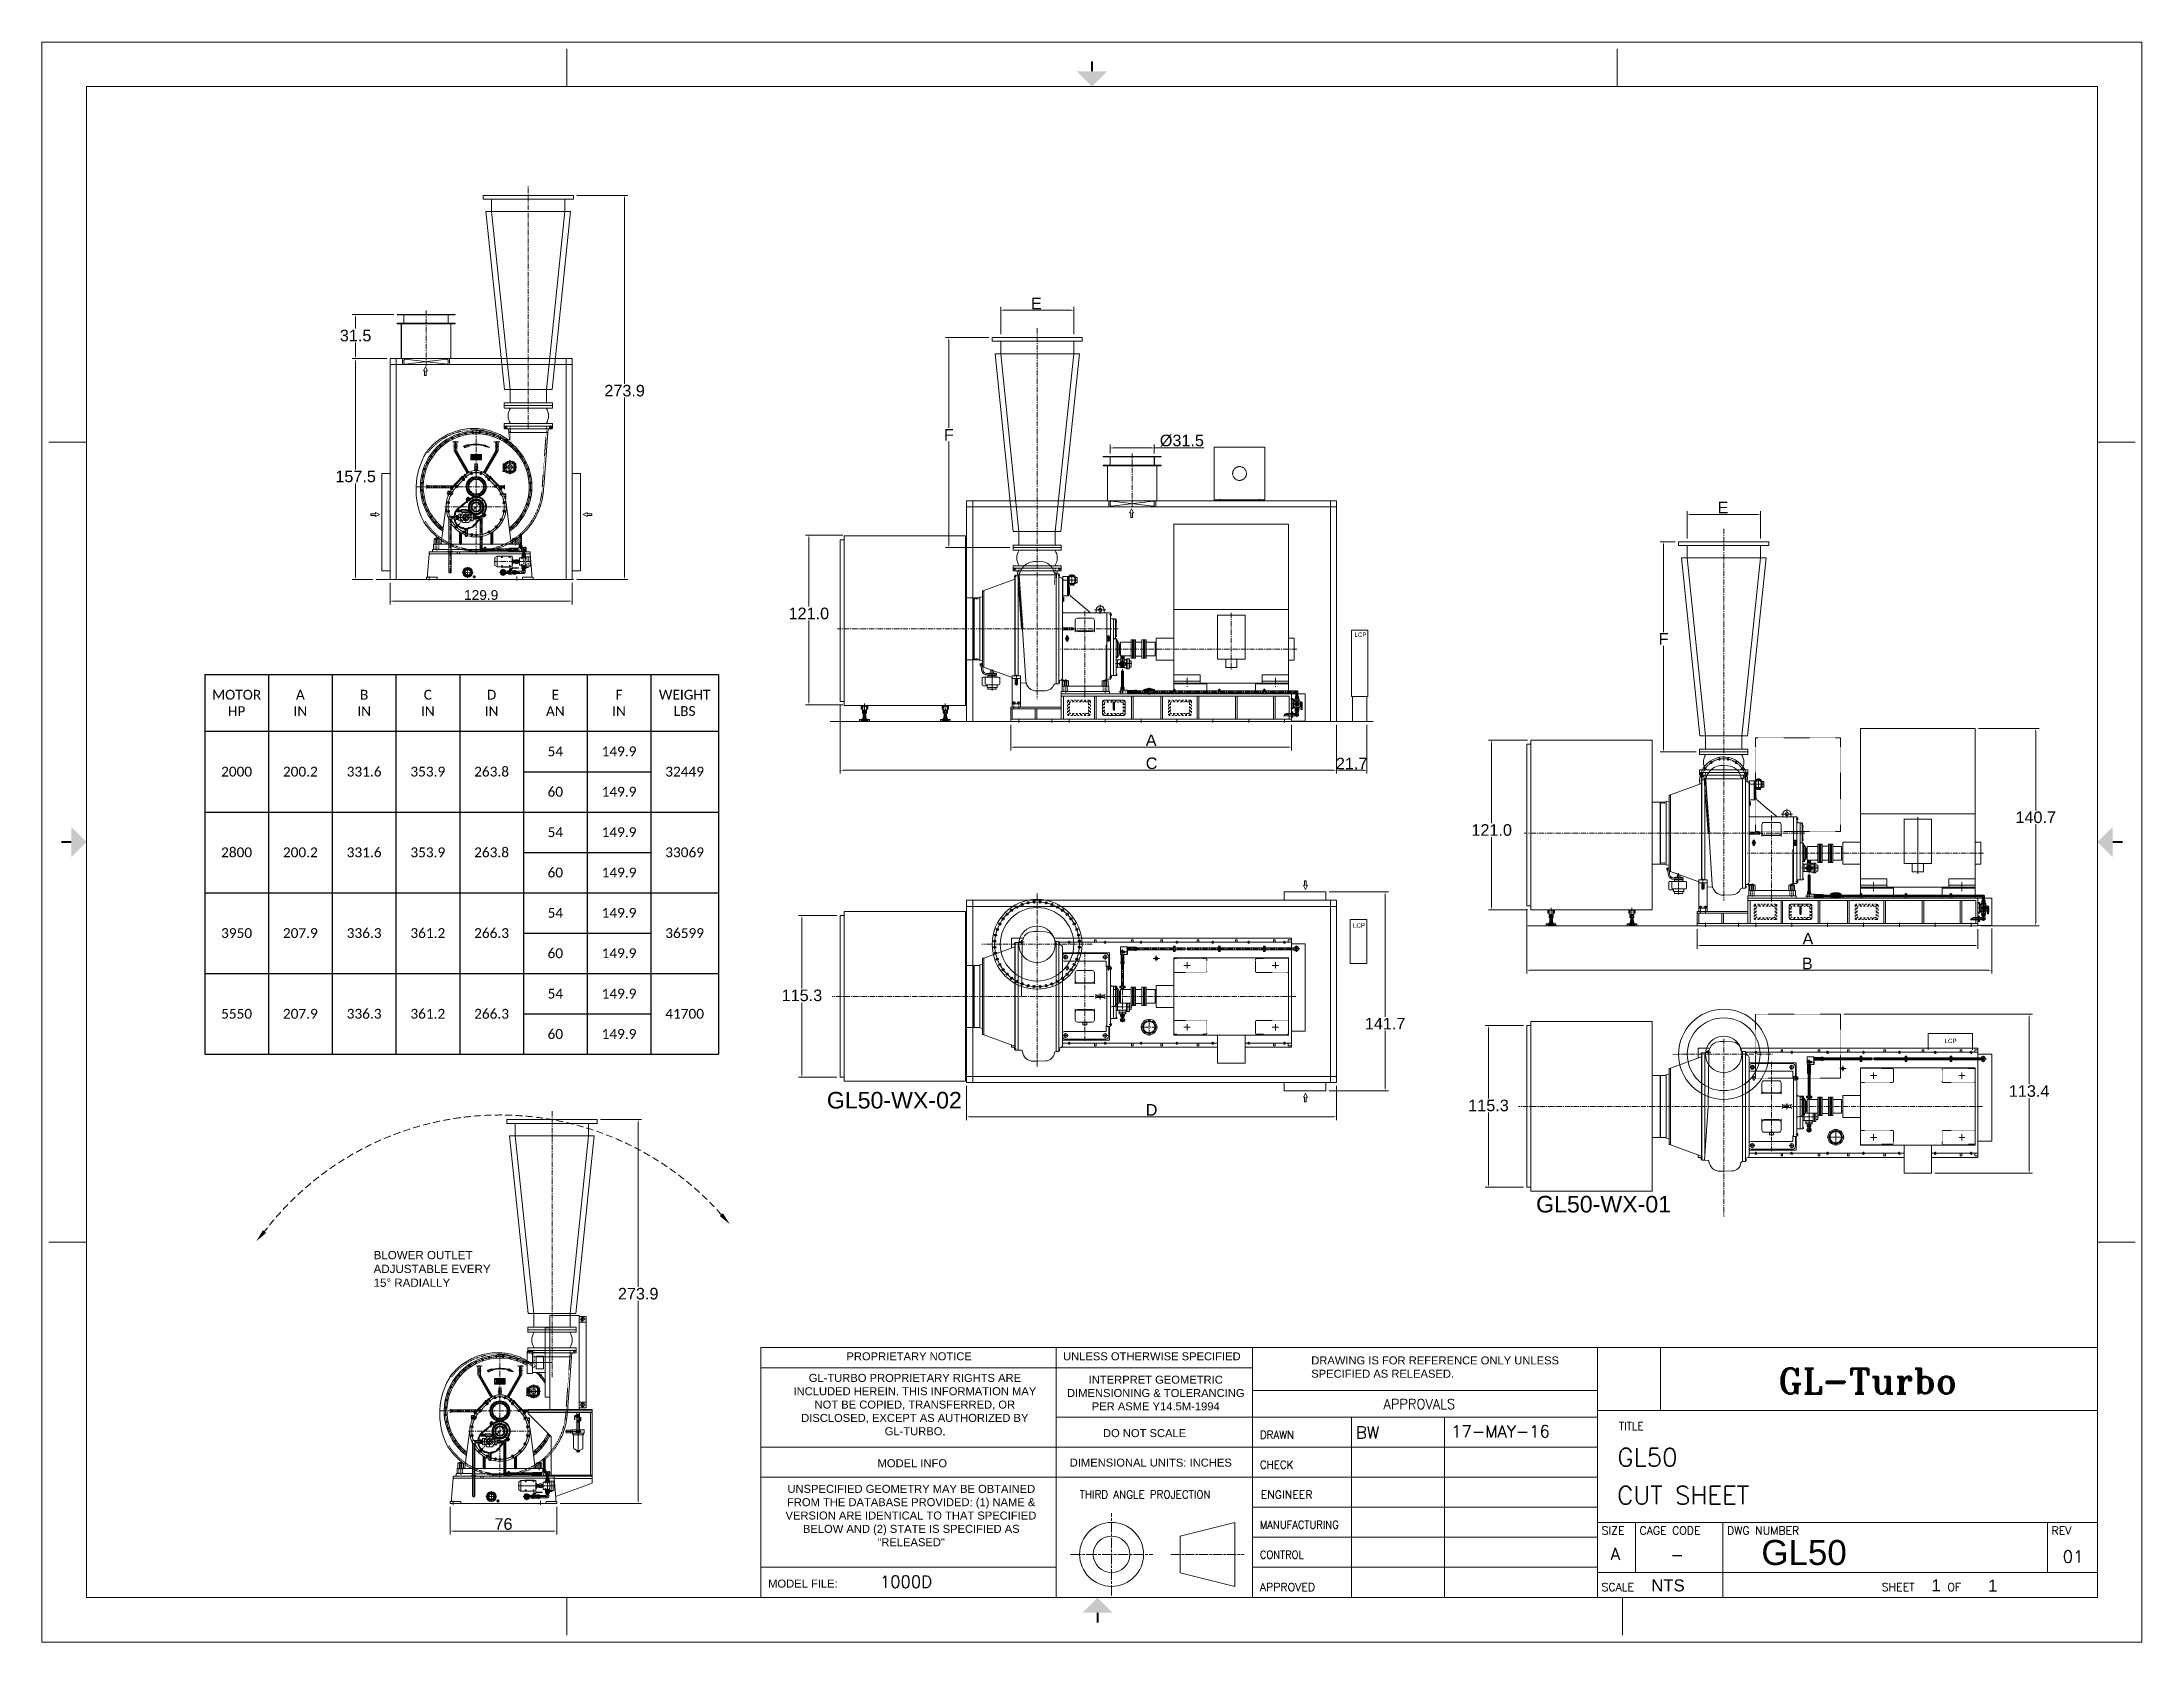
# Model space of a CAD drawing. Header units: inches. Extents: x -7 to 38035, y 41 to 29026.
import ezdxf
from ezdxf.enums import TextEntityAlignment as Align

# ---------------------------------------------------------------- set-up
doc = ezdxf.new("R2010")
doc.units = ezdxf.units.IN
doc.header["$MEASUREMENT"] = 0
for name, pattern in [('ACAD_ISO04W100', [30, 24, -3, 0, -3]), ('CENTER', [50.8, 31.75, -6.35, 6.35, -6.35]), ('CHAIN', [0.7087, 0.4724, -0.0591, 0.1181, -0.0591]), ('DASHED', [0.75, 0.5, -0.25]), ('EB_DASH', [6, 3, -3]), ('EB_DASHDOT', [39, 30, -3, 3, -3]), ('EB_DASHDOTDOT', [45, 30, -3, 3, -3, 3, -3])]:
    doc.linetypes.add(name, pattern=pattern)
doc.layers.get('Defpoints').update_dxf_attribs({"lineweight": 5})
for name, color, linetype, lineweight in [('06___ANNOTATIONS', 7, 'Continuous', 5), ('CAXA0', 7, 'Continuous', 5), ('CAXA1', 5, 'CENTER', 5), ('CAXAEB0', 7, 'Continuous', 5), ('Title Block', 7, 'Continuous', 5)]:
    doc.layers.add(name, color=color, linetype=linetype, lineweight=lineweight)
doc.styles.add('ACANSTS', font='romans.shx', dxfattribs={"height": 1})
doc.styles.add('Roman', font='arial.ttf')
doc.styles.add('ROMANS', font='romant.shx', dxfattribs={"height": 3.5})
doc.styles.get("Standard").update_dxf_attribs({"font": 'arial.ttf'})
doc.dimstyles.new('ISO-25', dxfattribs={"dimscale": 30, "dimtxt": 1.5, "dimasz": 1.5, "dimexe": 2, "dimexo": 2, "dimtad": 1, "dimtih": 1, "dimtoh": 1, "dimdec": 1, "dimlfac": 0.03937, "dimdsep": 46, "dimtxsty": 'Standard', "dimcen": 2.5, "dimclrd": 7, "dimclre": 7, "dimclrt": 7, "dimadec": 0, "dimazin": 0, "dimtfac": 1, "dimtdec": 1, "dimtmove": 0, "dimatfit": 3, "dimfxl": 1, "dimlwd": 5, "dimlwe": 5, "dimarcsym": 0})

msp = doc.modelspace()

# ---------------------------------------------------------------- texts
at = {"color": 7, "linetype": 'Continuous', "lineweight": 5, "char_height": 300, "attachment_point": 3, "style": 'Roman'}
for s, insert in [('GL50-WX-02', (16655.59, 10006.07)), ('GL50-WX-01', (29504.16, 8122.63))]:
    msp.add_mtext_dynamic_manual_height_columns(s, width=3244.2481, gutter_width=1, heights=[0], dxfattribs=dict(at, insert=insert))
at = {"color": 7, "lineweight": 5, "insert": (6000.01, 7125.52), "char_height": 150, "attachment_point": 1, "style": 'Roman'}
msp.add_mtext('BLOWER OUTLET\\PADJUSTABLE EVERY \\P15%%D RADIALLY', dxfattribs=at)
at = {"layer": '06___ANNOTATIONS', "color": 7, "linetype": 'Continuous', "lineweight": 5, "char_height": 80, "width": 4297.3632, "attachment_point": 4, "style": 'Roman'}
for insert in [(23768.75, 18288.62), (23741.92, 13021.07), (34458.82, 10930.33)]:
    msp.add_mtext('LCP', dxfattribs=dict(at, insert=insert))

# ---------------------------------------------------------------- blocks, each defined once
blk = doc.blocks.new('LONE STAR BLOWER TITLE BLOCK (SIZE A)')
at = {"lineweight": 15}
for p, q in [((17.5, 2.604), (17.5, 3.312)), ((17.5, 3.312), (18.209, 3.312)), ((18.209, 2.604), (18.209, 3.312)), ((18.209, 2.604), (17.5, 2.604))]:
    blk.add_line(p, q, dxfattribs=at)
at = {"layer": 'Title Block', "lineweight": 15}
for p, q in [((23.625, 18), (0, 18)), ((0, 18), (0, 0)), ((23.625, 0), (23.625, 18)), ((5.906, 17.5), (5.906, 17.922)), ((17.719, 17.5), (17.719, 17.922)), ((23.125, 17.5), (0.5, 17.5)), ((23.125, 17.5), (0.5, 17.5)), ((0.5, 17.5), (0.5, 0.5)), ((0.5, 17.291), (0.5, 17.5)), ((0.5, 17.5), (1.089, 17.5)), ((23.125, 0.5), (23.125, 17.5)), ((0.5, 17.291), (0.5, 14.218)), ((0.078, 13.5), (0.5, 13.5)), ((23.125, 13.5), (23.547, 13.5)), ((0.078, 4.5), (0.5, 4.5)), ((23.125, 4.5), (23.547, 4.5)), ((23.125, 3.312), (8.087, 3.312)), ((8.087, 3.312), (8.087, 0.5)), ((23.125, 3.312), (9.093, 3.312)), ((11.409, 3.312), (11.409, 0.5)), ((13.618, 3.312), (13.618, 0.5)), ((17.5, 0.5), (17.5, 3.312)), ((23.125, 0.5), (23.125, 3.312)), ((13.618, 3.083), (8.087, 3.083)), ((17.5, 2.829), (13.618, 2.829)), ((23.125, 2.604), (17.5, 2.604)), ((17.5, 2.529), (11.409, 2.529)), ((14.732, 0.504), (14.732, 2.529)), ((15.78, 0.504), (15.78, 2.529)), ((17.5, 2.192), (8.087, 2.192)), ((17.5, 1.854), (8.087, 1.854)), ((17.5, 1.517), (13.618, 1.517)), ((12.804, 1.191), (13.421, 1.345)), ((12.804, 0.78), (12.804, 1.191)), ((13.421, 1.345), (13.421, 0.626)), ((23.125, 1.344), (17.5, 1.344)), ((17.927, 1.344), (17.927, 0.781)), ((18.909, 1.344), (18.909, 0.5)), ((22.562, 1.344), (22.562, 0.781)), ((17.5, 1.179), (13.618, 1.179)), ((11.409, 0.842), (8.087, 0.842)), ((13.421, 0.626), (12.804, 0.78)), ((17.5, 0.842), (13.618, 0.842)), ((23.125, 0.781), (17.5, 0.781)), ((0.5, 0.5), (23.125, 0.5)), ((5.906, 0.078), (5.906, 0.5)), ((15.025, 0.5), (23.125, 0.5)), ((17.781, 0.078), (17.781, 0.5)), ((0, 0), (23.625, 0))]:
    blk.add_line(p, q, dxfattribs=at)
at = {"layer": 'Title Block', "linetype": 'CHAIN', "lineweight": 15, "ltscale": 0.249886}
for p, q in [((12.033, 0.523), (12.033, 1.448)), ((11.571, 0.986), (12.496, 0.986))]:
    blk.add_line(p, q, dxfattribs=at)
at = {"layer": 'Title Block', "linetype": 'CHAIN', "lineweight": 15, "ltscale": 0.22211}
blk.add_line((12.701, 0.986), (13.524, 0.986), dxfattribs=at)
at = {"layer": 'Title Block', "lineweight": 15, "const_width": 0.0225}
for points in [[(11.812, 17.781), (11.812, 17.669)], [(0.219, 9), (0.331, 9)], [(23.406, 9), (23.294, 9)], [(11.875, 0.219), (11.875, 0.331)]]:
    blk.add_lwpolyline(points, dxfattribs=at)
at = {"layer": 'Title Block', "lineweight": 15}
for radius in [0.36, 0.206]:
    blk.add_circle((12.033, 0.986), radius, dxfattribs=at)
for points in [[(11.644, 17.669), (11.981, 17.669), (11.812, 17.5)], [(0.331, 8.831), (0.331, 9.169), (0.5, 9)], [(23.294, 8.831), (23.294, 9.169), (23.125, 9)], [(11.706, 0.331), (12.044, 0.331), (11.875, 0.5)]]:
    blk.add_solid(points, dxfattribs=at)
at = {"layer": 'Title Block', "lineweight": 15, "style": 'ACANSTS'}
for s, height, width, p in [('APPROVALS', 0.1125, 0.951562, (15.091, 2.621)), ('DRAWN', 0.09, 0.942857, (13.701, 2.287)), ('TITLE', 0.09, 0.942857, (17.741, 2.384)), ('THIRD ANGLE PROJECTION', 0.09, 0.942857, (11.674, 1.615))]:
    blk.add_text(s, height=height, dxfattribs=dict(at, width=width)).set_placement(p)
for s, width, p in [('CHECK', 0.942857, (13.701, 1.995)), ('MANUFACTURING', 0.90932, (13.701, 1.32)), ('CONTROL', 0.90932, (13.701, 0.982))]:
    blk.add_text(s, height=0.09, dxfattribs=dict(at, width=width)).set_placement(p, align=Align.MIDDLE_LEFT)
for s, p in [('ENGINEER', (13.711, 1.658)), ('APPROVED', (13.701, 0.618)), ('SCALE', (17.545, 0.618)), ('SHEET     OF', (20.697, 0.618))]:
    blk.add_text(s, height=0.09, dxfattribs=at).set_placement(p, align=Align.MIDDLE_LEFT)
for s, height, p in [('SIZE', 0.09, (17.545, 1.209)), ('CAGE CODE', 0.09, (17.972, 1.209)), ('DWG NUMBER', 0.09, (18.956, 1.209)), ('REV', 0.09, (22.607, 1.209)), ('A', 0.135, (17.647, 0.923))]:
    blk.add_text(s, height=height, dxfattribs=at).set_placement(p)
at = {"layer": 'Title Block', "lineweight": 15, "char_height": 0.09, "attachment_point": 1, "style": 'Roman'}
for s, width, insert in [('PROPRIETARY NOTICE', 1.44687, (9.05, 3.259)), ('UNLESS OTHERWISE SPECIFIED', 2.30106, (11.487, 3.259)), ('DRAWING IS FOR REFERENCE ONLY UNLESS SPECIFIED AS RELEASED.', 2.82099, (14.279, 3.213)), ('\\pi0.22286;GL-TURBO PROPRIETARY RIGHTS ARE \\P\\pi0.05142;INCLUDED HEREIN. THIS INFORMATION MAY \\P\\pi0.28811;NOT BE COPIED, TRANSFERRED, OR \\P\\pi0.13755;DISCLOSED, EXCEPT AS AUTHORIZED BY \\P\\pi1.07724;GL-TURBO.', 2.82144, (8.403, 3.016)), ('\\pi0.31655;INTERPRET GEOMETRIC \\P\\pi0.07242;DIMENSIONING & TOLERANCING \\P\\pi0.35071;PER ASME Y14.5M-1994', 2.12521, (11.459, 2.996)), ('DO NOT SCALE', 2.30106, (11.936, 2.395)), ('MODEL INFO', 1.44687, (9.4, 2.056)), ('DIMENSIONAL UNITS: INCHES', 2.30106, (11.562, 2.063)), ('\\pi0.0504;UNSPECIFIED GEOMETRY MAY BE OBTAINED \\P\\pi0.04525;FROM THE DATABASE PROVIDED: (1) NAME & \\P\\pi0.02827;VERSION ARE IDENTICAL TO THAT SPECIFIED \\P\\pi0.2246;BELOW AND (2) STATE IS SPECIFIED AS \\P\\pi1.06161;"RELEASED"', 2.87165, (8.336, 1.768)), ('MODEL FILE:', 1.44687, (8.169, 0.702))]:
    blk.add_mtext_dynamic_manual_height_columns(s, width=width, gutter_width=1.25, heights=[0], dxfattribs=dict(at, insert=insert))
at = {"layer": 'Title Block', "lineweight": 15, "insert": (19.532, 3.078), "char_height": 3.9375, "width": 5.33462, "attachment_point": 1, "style": 'ROMANS'}
blk.add_mtext('{\\H0.07143x;GL-Turbo}', dxfattribs=at)
at = {"layer": 'Title Block', "lineweight": 15, "style": 'ACANSTS'}
for tag, p, height in [('DRAWN_BY', (14.782, 2.29), 0.135), ('DRAWN_DATE', (15.853, 2.302), 0.135), ('DRAWING_SUBTITLE', (17.724, 1.977), 0.203), ('CHECKED_BY', (14.804, 1.944), 0.135), ('CHECK_DATE', (15.834, 1.949), 0.135), ('ENGINEER', (14.798, 1.612), 0.135), ('ENG_DATE', (15.825, 1.611), 0.135), ('DRAWING_SUBTITLE', (17.721, 1.549), 0.203), ('MANUFACTURING', (14.794, 1.275), 0.135), ('MFG_DATE', (15.826, 1.278), 0.135), ('CONTROL', (14.794, 0.937), 0.135), ('CONTROL_DATE', (15.826, 0.94), 0.135), ('CAGE_CODE', (17.927, 0.916), 0.135), ('MODEL_FILE_NAME', (9.061, 0.611), 0.135), ('APPROVED_BY', (14.782, 0.573), 0.135), ('APPROVAL_DATE', (15.818, 0.57), 0.135)]:
    blk.add_attdef(tag, p, '', height=height, dxfattribs=at)
at = {"layer": 'Title Block', "lineweight": 15, "style": 'Roman', "flags": 8}
for tag, height, p in [('DWG_NUMBER', 0.281, (19.066, 1.147)), ('SCALE', 0.135, (18.103, 0.704)), ('SHEETNUMBER', 0.135, (21.256, 0.704)), ('TOTA_SHEETS', 0.135, (21.894, 0.702))]:
    blk.add_attdef(tag, text='', height=height, dxfattribs=at).set_placement(p, align=Align.TOP_LEFT)
at = {"layer": 'Title Block', "lineweight": 15, "style": 'ACANSTS'}
blk.add_attdef('REVISION', text='', height=0.135, dxfattribs=at).set_placement((22.849, 0.893), align=Align.CENTER)
blk = doc.blocks.new('*T244')
at = {"linetype": 'ByBlock', "lineweight": -2, "transparency": 16777216}
for p, q in [((0, 0), (9304, 0)), ((0, 0), (0, -6880)), ((1155, 0), (1155, -6880)), ((2309, 0), (2309, -6880)), ((3464, 0), (3464, -6880)), ((4619, 0), (4619, -6880)), ((5773, 0), (5773, -1761)), ((6928, 0), (6928, -6880)), ((8083, 0), (8083, -6880)), ((9304, 0), (9304, -6880)), ((0, -1029), (9304, -1029)), ((5773, -1761), (8083, -1761)), ((0, -2492), (9304, -2492)), ((5773, -2492), (5773, -3223)), ((5773, -3223), (8083, -3223)), ((0, -3954), (9304, -3954)), ((5773, -3954), (5773, -4686)), ((5773, -4686), (8083, -4686)), ((0, -5417), (9304, -5417)), ((5773, -5417), (5773, -6148)), ((5773, -6148), (8083, -6148)), ((0, -6880), (9304, -6880))]:
    blk.add_line(p, q, dxfattribs=at)
at = {"color": 0, "linetype": 'ByBlock', "lineweight": -2, "transparency": 16777216}
for p, q in [((5773, -1761), (5773, -2492)), ((5773, -3223), (5773, -3954)), ((5773, -4686), (5773, -5417)), ((5773, -6148), (5773, -6880))]:
    blk.add_line(p, q, dxfattribs=at)
at = {"color": 0, "linetype": 'Continuous', "lineweight": 5, "transparency": 16777216, "char_height": 177.78, "attachment_point": 5}
for s, insert, width in [('{\\fCalibri|b0|i0|c0;MOTOR^JHP', (577, -515), 962.67), ('{\\fCalibri|b0|i0|c0;A^JIN', (1732, -515), 962.67), ('{\\fCalibri|b0|i0|c0;B ^M^JIN^J', (2887, -515), 962.67), ('{\\fCalibri|b0|i0|c0;C ^M^JIN^J', (4041, -515), 962.67), ('{\\fCalibri|b0|i0|c0;D ^M^JIN^J', (5196, -515), 962.67), ('{\\fCalibri|b0|i0|c0;E ^M^JAN^J', (6351, -515), 962.67), ('{\\fCalibri|b0|i0|c0;F^M^JIN^J', (7505, -515), 962.67), ('{\\fCalibri|b0|i0|c0;WEIGHT^M^JLBS^J', (8693, -515), 1029.33), ('{\\fCalibri|b0|i0|c0;54^M', (6351, -1395), 962.67), ('{\\fCalibri|b0|i0|c0;149.9^M^J', (7505, -1395), 962.67), ('{\\fCalibri|b0|i0|c0;2000^J', (577, -1761), 962.67), ('{\\fCalibri|b0|i0|c0;200.2^J', (1732, -1761), 962.67), ('{\\fCalibri|b0|i0|c0;331.6^M^J', (2887, -1761), 962.67), ('{\\fCalibri|b0|i0|c0;353.9^M^J', (4041, -1761), 962.67), ('{\\fCalibri|b0|i0|c0;263.8^M^J', (5196, -1761), 962.67), ('{\\fCalibri|b0|i0|c0;32449^J', (8693, -1761), 1029.33), ('{\\fCalibri|b0|i0|c0;60^M^J', (6351, -2126), 962.67), ('{\\fCalibri|b0|i0|c0;149.9^M^J', (7505, -2126), 962.67), ('{\\fCalibri|b0|i0|c0;54^M^J', (6351, -2858), 962.67), ('{\\fCalibri|b0|i0|c0;149.9^M^J', (7505, -2858), 962.67), ('{\\fCalibri|b0|i0|c0;2800^J', (577, -3223), 962.67), ('{\\fCalibri|b0|i0|c0;200.2^J', (1732, -3223), 962.67), ('{\\fCalibri|b0|i0|c0;331.6^M^J', (2887, -3223), 962.67), ('{\\fCalibri|b0|i0|c0;353.9^M^J', (4041, -3223), 962.67), ('{\\fCalibri|b0|i0|c0;263.8^M^J', (5196, -3223), 962.67), ('{\\fCalibri|b0|i0|c0;33069^J', (8693, -3223), 1029.33), ('{\\fCalibri|b0|i0|c0;60^M^J', (6351, -3589), 962.67), ('{\\fCalibri|b0|i0|c0;149.9^M^J', (7505, -3589), 962.67), ('{\\fCalibri|b0|i0|c0;54^M^J', (6351, -4320), 962.67), ('{\\fCalibri|b0|i0|c0;149.9^M^J', (7505, -4320), 962.67), ('{\\fCalibri|b0|i0|c0;3950^M^J', (577, -4686), 962.67), ('{\\fCalibri|b0|i0|c0;207.9^J', (1732, -4686), 962.67), ('{\\fCalibri|b0|i0|c0;336.3^M^J', (2887, -4686), 962.67), ('{\\fCalibri|b0|i0|c0;361.2^M^J', (4041, -4686), 962.67), ('{\\fCalibri|b0|i0|c0;266.3^M^J', (5196, -4686), 962.67), ('{\\fCalibri|b0|i0|c0;36599^J', (8693, -4686), 1029.33), ('{\\fCalibri|b0|i0|c0;60^M^J', (6351, -5051), 962.67), ('{\\fCalibri|b0|i0|c0;149.9^M^J', (7505, -5051), 962.67), ('{\\fCalibri|b0|i0|c0;54^M^J', (6351, -5783), 962.67), ('{\\fCalibri|b0|i0|c0;149.9^M^J', (7505, -5783), 962.67), ('{\\fCalibri|b0|i0|c0;5550^M^J', (577, -6148), 962.67), ('{\\fCalibri|b0|i0|c0;207.9^J', (1732, -6148), 962.67), ('{\\fCalibri|b0|i0|c0;336.3^M^J', (2887, -6148), 962.67), ('{\\fCalibri|b0|i0|c0;361.2^M^J', (4041, -6148), 962.67), ('{\\fCalibri|b0|i0|c0;266.3^M^J', (5196, -6148), 962.67), ('{\\fCalibri|b0|i0|c0;41700^J', (8693, -6148), 1029.33), ('{\\fCalibri|b0|i0|c0;60^M^J', (6351, -6514), 962.67), ('{\\fCalibri|b0|i0|c0;149.9^M^J', (7505, -6514), 962.67)]:
    blk.add_mtext(s, dxfattribs=dict(at, insert=insert, width=width))
blk = doc.blocks.new('*D252')
at = {"color": 7, "linetype": 'Continuous', "lineweight": 5, "transparency": 16777216}
for p, q in [((35074, 16589), (36170, 16589)), ((36110, 16529), (36110, 15106)), ((36110, 13077), (36110, 14854)), ((35124, 13017), (36170, 13017))]:
    blk.add_line(p, q, dxfattribs=at)
at = {"color": 7, "transparency": 16777216}
for points in [[(36100, 16529), (36120, 16529), (36110, 16589)], [(36100, 13077), (36120, 13077), (36110, 13017)]]:
    blk.add_solid(points, dxfattribs=at)
at = {"layer": 'Defpoints', "color": 0, "transparency": 16777216}
for p in [(35014, 16589), (35064, 13017), (36110, 13017)]:
    blk.add_point(p, dxfattribs=at)
at = {"color": 7, "lineweight": 5, "transparency": 16777216, "insert": (36110, 14980), "char_height": 210, "attachment_point": 5, "style": 'Roman'}
blk.add_mtext('140.7', dxfattribs=at)
blk = doc.blocks.new('*D245')
at = {"color": 7, "linetype": 'Continuous', "lineweight": 5, "transparency": 16777216}
for p, q in [((29979, 12957), (29979, 12599)), ((35064, 12957), (35064, 12599)), ((35004, 12659), (30039, 12659))]:
    blk.add_line(p, q, dxfattribs=at)
at = {"color": 7, "transparency": 16777216}
for points in [[(30039, 12669), (30039, 12649), (29979, 12659)], [(35004, 12669), (35004, 12649), (35064, 12659)]]:
    blk.add_solid(points, dxfattribs=at)
at = {"layer": 'Defpoints', "color": 0, "transparency": 16777216}
for p in [(29979, 13017), (35064, 13017), (29979, 12659)]:
    blk.add_point(p, dxfattribs=at)
at = {"color": 7, "lineweight": 5, "transparency": 16777216, "insert": (31983, 12782), "char_height": 210, "attachment_point": 5, "style": 'Roman'}
blk.add_mtext('A', dxfattribs=at)
blk = doc.blocks.new('*D246')
at = {"color": 7, "linetype": 'Continuous', "lineweight": 5, "transparency": 16777216}
for p, q in [((7388, 2488), (7388, 1991)), ((9318, 2488), (9318, 1991)), ((7448, 2051), (9258, 2051))]:
    blk.add_line(p, q, dxfattribs=at)
at = {"color": 7, "transparency": 16777216}
for points in [[(7448, 2061), (7448, 2041), (7388, 2051)], [(9258, 2061), (9258, 2041), (9318, 2051)]]:
    blk.add_solid(points, dxfattribs=at)
at = {"layer": 'Defpoints', "color": 0, "transparency": 16777216}
for p in [(7388, 2548), (9318, 2548), (9318, 2051)]:
    blk.add_point(p, dxfattribs=at)
at = {"color": 7, "lineweight": 5, "transparency": 16777216, "insert": (8353, 2177), "char_height": 210, "attachment_point": 5, "style": 'Roman'}
blk.add_mtext('76', dxfattribs=at)
blk = doc.blocks.new('*D247')
at = {"color": 7, "linetype": 'Continuous', "lineweight": 5, "transparency": 16777216}
for p, q in [((26904, 16379), (26194, 16379)), ((26254, 16319), (26254, 14876)), ((26254, 13365), (26254, 14624)), ((26904, 13305), (26194, 13305))]:
    blk.add_line(p, q, dxfattribs=at)
at = {"color": 7, "transparency": 16777216}
for points in [[(26244, 16319), (26264, 16319), (26254, 16379)], [(26244, 13365), (26264, 13365), (26254, 13305)]]:
    blk.add_solid(points, dxfattribs=at)
at = {"layer": 'Defpoints', "color": 0, "transparency": 16777216}
for p in [(26254, 16379), (26964, 16379), (26964, 13305)]:
    blk.add_point(p, dxfattribs=at)
at = {"color": 7, "lineweight": 5, "transparency": 16777216, "insert": (26254, 14750), "char_height": 210, "attachment_point": 5, "style": 'Roman'}
blk.add_mtext('121.0', dxfattribs=at)
blk = doc.blocks.new('*D253')
at = {"color": 7, "linetype": 'Continuous', "lineweight": 5, "transparency": 16777216}
for p, q in [((26891, 13318), (26891, 12149)), ((35314, 12964), (35314, 12149)), ((35254, 12209), (26951, 12209))]:
    blk.add_line(p, q, dxfattribs=at)
at = {"color": 7, "transparency": 16777216}
for points in [[(26951, 12219), (26951, 12199), (26891, 12209)], [(35254, 12219), (35254, 12199), (35314, 12209)]]:
    blk.add_solid(points, dxfattribs=at)
at = {"layer": 'Defpoints', "color": 0, "transparency": 16777216}
for p in [(26891, 13378), (35314, 13024), (26891, 12209)]:
    blk.add_point(p, dxfattribs=at)
at = {"color": 7, "lineweight": 5, "transparency": 16777216, "insert": (31972, 12333), "char_height": 210, "attachment_point": 5, "style": 'Roman'}
blk.add_mtext('B', dxfattribs=at)
blk = doc.blocks.new('*D254')
at = {"color": 7, "linetype": 'Continuous', "lineweight": 5, "transparency": 16777216}
for p, q in [((10108, 9504), (10853, 9504)), ((10793, 9444), (10793, 6476)), ((10793, 2608), (10793, 6224)), ((9378, 2548), (10853, 2548))]:
    blk.add_line(p, q, dxfattribs=at)
at = {"color": 7, "transparency": 16777216}
for points in [[(10783, 9444), (10803, 9444), (10793, 9504)], [(10783, 2608), (10803, 2608), (10793, 2548)]]:
    blk.add_solid(points, dxfattribs=at)
at = {"layer": 'Defpoints', "color": 0, "transparency": 16777216}
for p in [(10048, 9504), (10793, 9504), (9318, 2548)]:
    blk.add_point(p, dxfattribs=at)
at = {"color": 7, "lineweight": 5, "transparency": 16777216, "insert": (10793, 6350), "char_height": 210, "attachment_point": 5, "style": 'Roman'}
blk.add_mtext('273.9', dxfattribs=at)
blk = doc.blocks.new('*D235')
at = {"color": 7, "linetype": 'Continuous', "lineweight": 5, "transparency": 16777216}
for p, q in [((29798, 20033), (29798, 20527)), ((31063, 20467), (29858, 20467)), ((31123, 20033), (31123, 20527))]:
    blk.add_line(p, q, dxfattribs=at)
at = {"color": 7, "transparency": 16777216}
for points in [[(29858, 20477), (29858, 20457), (29798, 20467)], [(31063, 20477), (31063, 20457), (31123, 20467)]]:
    blk.add_solid(points, dxfattribs=at)
at = {"layer": 'Defpoints', "color": 0, "transparency": 16777216}
for p in [(29798, 20467), (29798, 19973), (31123, 19973)]:
    blk.add_point(p, dxfattribs=at)
at = {"color": 7, "lineweight": 5, "transparency": 16777216, "insert": (30444, 20591), "char_height": 210, "attachment_point": 5, "style": 'Roman'}
blk.add_mtext('E', dxfattribs=at)
blk = doc.blocks.new('*D241')
at = {"color": 7, "linetype": 'Continuous', "lineweight": 5, "transparency": 16777216}
for p, q in [((14501, 20095), (13825, 20095)), ((13885, 20035), (13885, 18799)), ((13885, 17081), (13885, 18547)), ((14501, 17021), (13825, 17021))]:
    blk.add_line(p, q, dxfattribs=at)
at = {"color": 7, "transparency": 16777216}
for points in [[(13875, 20035), (13895, 20035), (13885, 20095)], [(13875, 17081), (13895, 17081), (13885, 17021)]]:
    blk.add_solid(points, dxfattribs=at)
at = {"layer": 'Defpoints', "color": 0, "transparency": 16777216}
for p in [(14561, 20095), (13885, 17021), (14561, 17021)]:
    blk.add_point(p, dxfattribs=at)
at = {"color": 7, "lineweight": 5, "transparency": 16777216, "insert": (13885, 18673), "char_height": 210, "attachment_point": 5, "style": 'Roman'}
blk.add_mtext('121.0', dxfattribs=at)
blk = doc.blocks.new('*D242')
at = {"color": 7, "linetype": 'Continuous', "lineweight": 5, "transparency": 16777216}
for p, q in [((17541, 16656), (17541, 16192)), ((22626, 16656), (22626, 16192)), ((22566, 16252), (17601, 16252))]:
    blk.add_line(p, q, dxfattribs=at)
at = {"color": 7, "transparency": 16777216}
for points in [[(17601, 16262), (17601, 16242), (17541, 16252)], [(22566, 16262), (22566, 16242), (22626, 16252)]]:
    blk.add_solid(points, dxfattribs=at)
at = {"layer": 'Defpoints', "color": 0, "transparency": 16777216}
for p in [(17541, 16716), (22626, 16716), (17541, 16252)]:
    blk.add_point(p, dxfattribs=at)
at = {"color": 7, "lineweight": 5, "transparency": 16777216, "insert": (20086, 16376), "char_height": 210, "attachment_point": 5, "style": 'Roman'}
blk.add_mtext('A', dxfattribs=at)
blk = doc.blocks.new('*D250')
at = {"color": 7, "linetype": 'Continuous', "lineweight": 5, "transparency": 16777216}
for p, q in [((23443, 16656), (23443, 15772)), ((23993, 16656), (23993, 15772)), ((23933, 15832), (23503, 15832))]:
    blk.add_line(p, q, dxfattribs=at)
at = {"color": 7, "transparency": 16777216}
for points in [[(23503, 15842), (23503, 15822), (23443, 15832)], [(23933, 15842), (23933, 15822), (23993, 15832)]]:
    blk.add_solid(points, dxfattribs=at)
at = {"layer": 'Defpoints', "color": 0, "transparency": 16777216}
for p in [(23443, 16716), (23993, 16716), (23443, 15832)]:
    blk.add_point(p, dxfattribs=at)
at = {"color": 7, "lineweight": 5, "transparency": 16777216, "insert": (23718, 15956), "char_height": 210, "width": 37.46, "attachment_point": 5, "style": 'Roman'}
blk.add_mtext('21.7', dxfattribs=at)
blk = doc.blocks.new('*D243')
at = {"color": 7, "linetype": 'Continuous', "lineweight": 5, "transparency": 16777216}
for p, q in [((14453, 17017), (14453, 15772)), ((23443, 16651), (23443, 15772)), ((23383, 15832), (14513, 15832))]:
    blk.add_line(p, q, dxfattribs=at)
at = {"color": 7, "transparency": 16777216}
for points in [[(14513, 15842), (14513, 15822), (14453, 15832)], [(23383, 15842), (23383, 15822), (23443, 15832)]]:
    blk.add_solid(points, dxfattribs=at)
at = {"layer": 'Defpoints', "color": 0, "transparency": 16777216}
for p in [(14453, 17077), (23443, 16711), (14453, 15832)]:
    blk.add_point(p, dxfattribs=at)
at = {"color": 7, "lineweight": 5, "transparency": 16777216, "insert": (20093, 15959), "char_height": 210, "attachment_point": 5, "style": 'Roman'}
blk.add_mtext('C', dxfattribs=at)
blk = doc.blocks.new('*D251')
at = {"color": 7, "linetype": 'Continuous', "lineweight": 5, "transparency": 16777216}
for p, q in [((6299, 19231), (6299, 18838)), ((9599, 19231), (9599, 18838)), ((6359, 18898), (9539, 18898))]:
    blk.add_line(p, q, dxfattribs=at)
at = {"color": 7, "transparency": 16777216}
for points in [[(6359, 18908), (6359, 18888), (6299, 18898)], [(9539, 18908), (9539, 18888), (9599, 18898)]]:
    blk.add_solid(points, dxfattribs=at)
at = {"layer": 'Defpoints', "color": 0, "transparency": 16777216}
for p in [(6299, 19291), (9599, 19291), (9599, 18898)]:
    blk.add_point(p, dxfattribs=at)
at = {"color": 7, "lineweight": 5, "transparency": 16777216, "insert": (7949, 19007), "char_height": 177, "attachment_point": 5, "style": 'Roman'}
blk.add_mtext('129.9', dxfattribs=at)
blk = doc.blocks.new('*D249')
at = {"color": 7, "linetype": 'Continuous', "lineweight": 5, "transparency": 16777216}
for p, q in [((23308, 13628), (24384, 13628)), ((24324, 13568), (24324, 11368)), ((24324, 10088), (24324, 11119)), ((23308, 10028), (24384, 10028))]:
    blk.add_line(p, q, dxfattribs=at)
at = {"color": 7, "transparency": 16777216}
for points in [[(24314, 13568), (24334, 13568), (24324, 13628)], [(24314, 10088), (24334, 10088), (24324, 10028)]]:
    blk.add_solid(points, dxfattribs=at)
at = {"layer": 'Defpoints', "color": 0, "transparency": 16777216}
for p in [(23248, 13628), (24324, 13628), (23248, 10028)]:
    blk.add_point(p, dxfattribs=at)
at = {"color": 7, "lineweight": 5, "transparency": 16777216, "insert": (24324, 11243), "char_height": 210, "attachment_point": 5, "style": 'Roman'}
blk.add_mtext('141.7', dxfattribs=at)
blk = doc.blocks.new('*D236')
at = {"color": 7, "linetype": 'Continuous', "lineweight": 5, "transparency": 16777216}
for p, q in [((14393, 13201), (13699, 13201)), ((13759, 13141), (13759, 11880)), ((13759, 10333), (13759, 11628)), ((14393, 10273), (13699, 10273))]:
    blk.add_line(p, q, dxfattribs=at)
at = {"color": 7, "transparency": 16777216}
for points in [[(13749, 13141), (13769, 13141), (13759, 13201)], [(13749, 10333), (13769, 10333), (13759, 10273)]]:
    blk.add_solid(points, dxfattribs=at)
at = {"layer": 'Defpoints', "color": 0, "transparency": 16777216}
for p in [(13759, 13201), (14453, 13201), (14453, 10273)]:
    blk.add_point(p, dxfattribs=at)
at = {"color": 7, "lineweight": 5, "transparency": 16777216, "insert": (13759, 11754), "char_height": 210, "attachment_point": 5, "style": 'Roman'}
blk.add_mtext('115.3', dxfattribs=at)
blk = doc.blocks.new('*D237')
at = {"color": 7, "linetype": 'Continuous', "lineweight": 5, "transparency": 16777216}
for p, q in [((16743, 10118), (16743, 9497)), ((23443, 10118), (23443, 9497)), ((23383, 9557), (16803, 9557))]:
    blk.add_line(p, q, dxfattribs=at)
at = {"color": 7, "transparency": 16777216}
for points in [[(16803, 9567), (16803, 9547), (16743, 9557)], [(23383, 9567), (23383, 9547), (23443, 9557)]]:
    blk.add_solid(points, dxfattribs=at)
at = {"layer": 'Defpoints', "color": 0, "transparency": 16777216}
for p in [(16743, 10178), (23443, 10178), (16743, 9557)]:
    blk.add_point(p, dxfattribs=at)
at = {"color": 7, "lineweight": 5, "transparency": 16777216, "insert": (20093, 9681), "char_height": 210, "attachment_point": 5, "style": 'Roman'}
blk.add_mtext('D', dxfattribs=at)
blk = doc.blocks.new('*D238')
at = {"color": 7, "linetype": 'Continuous', "lineweight": 5, "transparency": 16777216}
for p, q in [((6239, 23291), (5614, 23291)), ((5674, 23231), (5674, 21281)), ((5674, 19351), (5674, 21029)), ((5987, 19291), (5614, 19291))]:
    blk.add_line(p, q, dxfattribs=at)
at = {"color": 7, "transparency": 16777216}
for points in [[(5664, 23231), (5684, 23231), (5674, 23291)], [(5664, 19351), (5684, 19351), (5674, 19291)]]:
    blk.add_solid(points, dxfattribs=at)
at = {"layer": 'Defpoints', "color": 0, "transparency": 16777216}
for p in [(6299, 23291), (5674, 19291), (6047, 19291)]:
    blk.add_point(p, dxfattribs=at)
at = {"color": 7, "lineweight": 5, "transparency": 16777216, "insert": (5674, 21155), "char_height": 210, "attachment_point": 5, "style": 'Roman'}
blk.add_mtext('157.5', dxfattribs=at)
blk = doc.blocks.new('*D239')
at = {"color": 7, "linetype": 'Continuous', "lineweight": 5, "transparency": 16777216}
for p, q in [((9679, 26247), (10607, 26247)), ((10547, 26187), (10547, 22835)), ((10547, 19351), (10547, 22583)), ((9681, 19291), (10607, 19291))]:
    blk.add_line(p, q, dxfattribs=at)
at = {"color": 7, "transparency": 16777216}
for points in [[(10537, 26187), (10557, 26187), (10547, 26247)], [(10537, 19351), (10557, 19351), (10547, 19291)]]:
    blk.add_solid(points, dxfattribs=at)
at = {"layer": 'Defpoints', "color": 0, "transparency": 16777216}
for p in [(9619, 26247), (9621, 19291), (10547, 19291)]:
    blk.add_point(p, dxfattribs=at)
at = {"color": 7, "lineweight": 5, "transparency": 16777216, "insert": (10547, 22709), "char_height": 210, "attachment_point": 5, "style": 'Roman'}
blk.add_mtext('273.9', dxfattribs=at)
blk = doc.blocks.new('*D240')
at = {"color": 7, "linetype": 'Continuous', "lineweight": 5, "transparency": 16777216}
for p, q in [((6364, 24091), (5614, 24091)), ((5674, 24031), (5674, 23833)), ((6239, 23291), (5614, 23291)), ((5674, 23351), (5674, 23581))]:
    blk.add_line(p, q, dxfattribs=at)
at = {"color": 7, "transparency": 16777216}
for points in [[(5664, 24031), (5684, 24031), (5674, 24091)], [(5664, 23351), (5684, 23351), (5674, 23291)]]:
    blk.add_solid(points, dxfattribs=at)
at = {"layer": 'Defpoints', "color": 0, "transparency": 16777216}
for p in [(6424, 24091), (5674, 23291), (6299, 23291)]:
    blk.add_point(p, dxfattribs=at)
at = {"color": 7, "lineweight": 5, "transparency": 16777216, "insert": (5674, 23707), "char_height": 210, "attachment_point": 5, "style": 'Roman'}
blk.add_mtext('31.5', dxfattribs=at)
blk = doc.blocks.new('*U228')
at = {"lineweight": 13}
blk.add_line((-27, 0), (27, 0), dxfattribs=at)
blk.add_circle((0, 0), 18)
blk = doc.blocks.new('*U229')
at = {"color": 0, "linetype": 'ByBlock', "lineweight": -2, "transparency": 16777216}
for p, rotation in [((266558, -52496), 302.7272727272704), ((266654, -52444), 294.5454545454522), ((266756, -52405), 286.363636363634), ((266864, -52382), 278.181818181816), ((266973, -52374), 269.9999999999978), ((267082, -52382), 261.8181818181797), ((267190, -52405), 253.6363636363616), ((267292, -52444), 245.4545454545435), ((267388, -52496), 237.2727272727255), ((266274, -52824), 335.4545454545428), ((266327, -52727), 327.2727272727247), ((266392, -52640), 319.0909090909066), ((266470, -52562), 310.9090909090884), ((267476, -52562), 229.0909090909074), ((267554, -52640), 220.9090909090892), ((267620, -52727), 212.7272727272711), ((267672, -52824), 204.5454545454528), ((266212, -53033), 351.8181818181791), ((266212, -53252), 8.181818181818068), ((266236, -52926), 343.636363636361), ((267710, -52926), 196.3636363636348), ((267734, -53033), 188.1818181818167), ((267734, -53252), 171.8181818181805), ((267741, -53143), 180), ((266236, -53359), 16.36363636363617), ((266274, -53462), 24.54545454545423), ((266327, -53558), 32.72727272727234), ((266392, -53646), 40.90909090909046), ((267554, -53646), 139.090909090908), ((267620, -53558), 147.2727272727262), ((267672, -53462), 155.4545454545442), ((267710, -53359), 163.6363636363622), ((266470, -53724), 49.09090909090862), ((266558, -53789), 57.27272727272678), ((266654, -53842), 65.45454545454494), ((266756, -53880), 73.63636363636304), ((266864, -53903), 81.81818181818115), ((266973, -53911), 89.99999999999932), ((267082, -53903), 98.18181818181742), ((267190, -53880), 106.3636363636355), ((267292, -53842), 114.5454545454536), ((267388, -53789), 122.7272727272717), ((267476, -53724), 130.9090909090898)]:
    blk.add_blockref('*U228', p, dxfattribs=dict(at, rotation=rotation))
blk.add_blockref('*U228', (266205, -53143), dxfattribs=at)
blk = doc.blocks.new('*D248')
at = {"color": 7, "linetype": 'Continuous', "lineweight": 5, "transparency": 16777216}
for p, q in [((32631, 11413), (36051, 11413)), ((35991, 11353), (35991, 10147)), ((35991, 8593), (35991, 9895)), ((34284, 8533), (36051, 8533))]:
    blk.add_line(p, q, dxfattribs=at)
at = {"color": 7, "transparency": 16777216}
for points in [[(35981, 11353), (36001, 11353), (35991, 11413)], [(35981, 8593), (36001, 8593), (35991, 8533)]]:
    blk.add_solid(points, dxfattribs=at)
at = {"layer": 'Defpoints', "color": 0, "transparency": 16777216}
for p in [(32571, 11413), (34224, 8533), (35991, 8533)]:
    blk.add_point(p, dxfattribs=at)
at = {"color": 7, "lineweight": 5, "transparency": 16777216, "insert": (35991, 10021), "char_height": 210, "attachment_point": 5, "style": 'Roman'}
blk.add_mtext('113.4', dxfattribs=at)
blk = doc.blocks.new('*D230')
at = {"color": 7, "linetype": 'Continuous', "lineweight": 5, "transparency": 16777216}
for p, q in [((29581, 19973), (29308, 19973)), ((29368, 19913), (29368, 18336)), ((29368, 16227), (29368, 18089)), ((29961, 16167), (29308, 16167))]:
    blk.add_line(p, q, dxfattribs=at)
at = {"color": 7, "transparency": 16777216}
for points in [[(29358, 19913), (29378, 19913), (29368, 19973)], [(29358, 16227), (29378, 16227), (29368, 16167)]]:
    blk.add_solid(points, dxfattribs=at)
at = {"layer": 'Defpoints', "color": 0, "transparency": 16777216}
for p in [(29641, 19973), (29368, 16167), (30021, 16167)]:
    blk.add_point(p, dxfattribs=at)
at = {"color": 7, "lineweight": 5, "transparency": 16777216, "insert": (29368, 18212), "char_height": 210, "attachment_point": 5, "style": 'Roman'}
blk.add_mtext('F', dxfattribs=at)
blk = doc.blocks.new('*D231')
at = {"color": 7, "linetype": 'Continuous', "lineweight": 5, "transparency": 16777216}
for p, q in [((17360, 23732), (17360, 24227)), ((18625, 24167), (17420, 24167)), ((18685, 23732), (18685, 24227))]:
    blk.add_line(p, q, dxfattribs=at)
at = {"color": 7, "transparency": 16777216}
for points in [[(17420, 24177), (17420, 24157), (17360, 24167)], [(18625, 24177), (18625, 24157), (18685, 24167)]]:
    blk.add_solid(points, dxfattribs=at)
at = {"layer": 'Defpoints', "color": 0, "transparency": 16777216}
for p in [(17360, 24167), (17360, 23672), (18685, 23672)]:
    blk.add_point(p, dxfattribs=at)
at = {"color": 7, "lineweight": 5, "transparency": 16777216, "insert": (18006, 24290), "char_height": 210, "attachment_point": 5, "style": 'Roman'}
blk.add_mtext('E', dxfattribs=at)
blk = doc.blocks.new('*D232')
at = {"color": 7, "linetype": 'Continuous', "lineweight": 5, "transparency": 16777216}
for p, q in [((17142, 23672), (16360, 23672)), ((16420, 23612), (16420, 22035)), ((16420, 19926), (16420, 21788)), ((17523, 19866), (16360, 19866))]:
    blk.add_line(p, q, dxfattribs=at)
at = {"color": 7, "transparency": 16777216}
for points in [[(16410, 23612), (16430, 23612), (16420, 23672)], [(16410, 19926), (16430, 19926), (16420, 19866)]]:
    blk.add_solid(points, dxfattribs=at)
at = {"layer": 'Defpoints', "color": 0, "transparency": 16777216}
for p in [(17202, 23672), (16420, 19866), (17583, 19866)]:
    blk.add_point(p, dxfattribs=at)
at = {"color": 7, "lineweight": 5, "transparency": 16777216, "insert": (16420, 21912), "char_height": 210, "attachment_point": 5, "style": 'Roman'}
blk.add_mtext('F', dxfattribs=at)
blk = doc.blocks.new('*D233')
at = {"color": 7, "linetype": 'Continuous', "lineweight": 5, "transparency": 16777216}
for p, q in [((26831, 11207), (26137, 11207)), ((26197, 11147), (26197, 9886)), ((26197, 8339), (26197, 9634)), ((26831, 8279), (26137, 8279))]:
    blk.add_line(p, q, dxfattribs=at)
at = {"color": 7, "transparency": 16777216}
for points in [[(26187, 11147), (26207, 11147), (26197, 11207)], [(26187, 8339), (26207, 8339), (26197, 8279)]]:
    blk.add_solid(points, dxfattribs=at)
at = {"layer": 'Defpoints', "color": 0, "transparency": 16777216}
for p in [(26197, 11207), (26891, 11207), (26891, 8279)]:
    blk.add_point(p, dxfattribs=at)
at = {"color": 7, "lineweight": 5, "transparency": 16777216, "insert": (26197, 9760), "char_height": 210, "attachment_point": 5, "style": 'Roman'}
blk.add_mtext('115.3', dxfattribs=at)
blk = doc.blocks.new('*D234')
at = {"color": 7, "linetype": 'Continuous', "lineweight": 5, "transparency": 16777216}
for p, q in [((19344, 21570), (19344, 21732)), ((20142, 21571), (20142, 21732)), ((19404, 21672), (20082, 21672)), ((20142, 21672), (21048, 21672))]:
    blk.add_line(p, q, dxfattribs=at)
at = {"color": 7, "transparency": 16777216}
for points in [[(19404, 21682), (19404, 21662), (19344, 21672)], [(20082, 21682), (20082, 21662), (20142, 21672)]]:
    blk.add_solid(points, dxfattribs=at)
at = {"layer": 'Defpoints', "color": 0, "transparency": 16777216}
for p in [(19344, 21510), (20142, 21672), (20142, 21511)]:
    blk.add_point(p, dxfattribs=at)
at = {"color": 7, "lineweight": 5, "transparency": 16777216, "insert": (20642, 21804), "char_height": 210, "attachment_point": 5, "style": 'Roman'}
blk.add_mtext('%%C31.5', dxfattribs=at)

# ---------------------------------------------------------------- dimensions: what is measured, and where the dimension line sits
at = {"color": 7, "lineweight": 5}
for base, p1, p2, angle, picture, middle in [((10546.98, 19291.25), (9618.84, 26247.49), (9620.77, 19291.25), 90, '*D239', (10546.98, 22708.87)), ((5674.36, 23291.25), (6424.38, 24091.25), (6299.38, 23291.25), 90, '*D240', (5674.36, 23706.92)), ((5674.36, 19291.25), (6299.38, 23291.25), (6046.94, 19291.25), 90, '*D238', (5674.36, 21154.68)), ((23442.91, 15831.88), (23992.91, 16716.07), (23442.91, 16716.07), 180, '*D250', (23717.91, 15831.88)), ((36109.57, 13016.88), (35014.09, 16589.4), (35064.09, 13016.88), 90, '*D252', (36109.57, 14979.55)), ((24324.34, 13627.99), (23248, 10027.99), (23248, 13627.99), 270, '*D249', (24324.34, 11243.39)), ((13758.53, 13200.99), (14452.71, 10272.99), (14452.71, 13200.99), 270, '*D236', (13758.53, 11754.3)), ((35990.69, 8533.09), (32570.96, 11413.05), (34224.09, 8533.09), 270, '*D248', (35990.69, 10021.44)), ((26196.92, 11207.09), (26891.1, 8279.09), (26891.1, 11207.09), 270, '*D233', (26196.92, 9760.41)), ((10793.5, 9504.44), (9318.21, 2548.2), (10048.05, 9504.44), 90, '*D254', (10793.5, 6349.86))]:
    dim = msp.add_linear_dim(base=base, p1=p1, p2=p2, angle=angle, dimstyle='ISO-25', override={"dimtxt": 7, "dimasz": 2, "dimpost": '\\X', "dimtxsty": 'Roman'}, dxfattribs=at)
    dim.commit()
    dim.dimension.update_dxf_attribs({"geometry": picture, "text_midpoint": middle, "dimtype": 160})
for base, p1, p2, angle, text, picture, middle in [((17359.75, 24166.67), (18684.51, 23672.31), (17359.75, 23672.31), 180, 'E', '*D231', (18006.08, 24166.67)), ((16420.09, 19865.91), (17202.37, 23672.31), (17583.01, 19865.91), 90, 'F', '*D232', (16420.09, 21911.69)), ((29798.14, 20467.48), (31122.91, 19973.12), (29798.14, 19973.12), 180, 'E', '*D235', (30444.48, 20467.48)), ((13885.12, 17021.09), (14560.52, 20095.49), (14560.52, 17021.09), 90, '121.0', '*D241', (13885.12, 18672.63)), ((29367.8, 16166.72), (29640.76, 19973.12), (30021.4, 16166.72), 90, 'F', '*D230', (29367.8, 18212.5)), ((14452.71, 15831.88), (23442.91, 16710.82), (14452.71, 17076.99), 180, 'C', '*D243', (20092.91, 15831.88)), ((17540.56, 16252.24), (22625.69, 16716.07), (17540.56, 16716.07), 180, 'A', '*D242', (20085.85, 16252.24)), ((26254.12, 16379), (26964.3, 13304.6), (26964.3, 16379), 90, '121.0', '*D247', (26254.12, 14750.23)), ((26891.1, 12209.19), (35314.09, 13023.61), (26891.1, 13377.8), 180, 'B', '*D253', (31971.97, 12209.19)), ((29978.96, 12658.64), (35064.09, 13016.88), (29978.96, 13016.88), 180, 'A', '*D245', (31982.69, 12658.64))]:
    dim = msp.add_linear_dim(base=base, p1=p1, p2=p2, angle=angle, text=text, dimstyle='ISO-25', override={"dimtxt": 7, "dimasz": 2, "dimpost": '\\X', "dimtxsty": 'Roman'}, dxfattribs=at)
    dim.commit()
    dim.dimension.update_dxf_attribs({"geometry": picture, "text_midpoint": middle, "dimtype": 160})
dim = msp.add_linear_dim(base=(20141.91, 21672.23), p1=(19343.91, 21510.07), p2=(20141.91, 21511.07), text='%%C31.5', dimstyle='ISO-25', override={"dimtxt": 7, "dimasz": 2, "dimpost": '\\X', "dimtxsty": 'Roman'}, dxfattribs=at)
dim.commit()
dim.dimension.update_dxf_attribs({"geometry": '*D234', "text_midpoint": (20641.52, 21672.23), "dimtype": 160})
for base, p1, p2, override, picture, middle in [((9599.38, 18898.09), (6299.38, 19291.25), (9599.38, 19291.25), {"dimtxt": 5.9, "dimasz": 2, "dimpost": '\\X', "dimtxsty": 'Roman'}, '*D251', (7949.38, 19007.21)), ((9318.21, 2051.22), (7388.21, 2548.2), (9318.21, 2548.2), {"dimtxt": 7, "dimasz": 2, "dimpost": '\\X', "dimtxsty": 'Roman'}, '*D246', (8353.21, 2177.19))]:
    dim = msp.add_linear_dim(base=base, p1=p1, p2=p2, dimstyle='ISO-25', override=override, dxfattribs=at)
    dim.commit()
    dim.dimension.update_dxf_attribs({"geometry": picture, "text_midpoint": middle})
dim = msp.add_linear_dim(base=(16742.91, 9557.04), p1=(23442.91, 10177.99), p2=(16742.91, 10177.99), angle=180, text='D', dimstyle='ISO-25', override={"dimtxt": 7, "dimasz": 2, "dimpost": '\\X', "dimtxsty": 'Roman'}, dxfattribs=at)
dim.commit()
dim.dimension.update_dxf_attribs({"geometry": '*D237', "text_midpoint": (20092.91, 9680.79)})

# ---------------------------------------------------------------- linework, layer by layer
at = {"color": 7, "lineweight": 5}
for p, q in [((7986.48, 26247.49), (9618.84, 26247.49)), ((7986.48, 26247.49), (7986.48, 26180.15)), ((7986.48, 26180.15), (9618.84, 26180.15)), ((8033.65, 25954.69), (9564.47, 25954.69)), ((8033.65, 25954.69), (8370.22, 22733.89)), ((8136.69, 26180.15), (8136.69, 25954.69)), ((8136.69, 25954.69), (8473.26, 22733.89)), ((9461.46, 25954.69), (9132.06, 22733.89)), ((9564.47, 25954.69), (9235.07, 22733.89)), ((9461.46, 26180.15), (9461.46, 25954.69)), ((9618.84, 26247.49), (9618.84, 26180.15)), ((7474.38, 24091.25), (6424.38, 24091.25)), ((6424.38, 24085.25), (6424.38, 24091.25)), ((7474.38, 24085.25), (6424.38, 24085.25)), ((6550.38, 24085.25), (6542.38, 24085.25)), ((6542.38, 24084.25), (6542.38, 24085.25)), ((6549.38, 24084.25), (6542.38, 24084.25)), ((6549.38, 24084.25), (6549.38, 23936.25)), ((6549.38, 23980.25), (6549.38, 23930.25)), ((6550.38, 24085.25), (6550.38, 23935.25)), ((6550.38, 23980.25), (6550.38, 23929.25)), ((6602.88, 24085.25), (7295.88, 24085.25)), ((6649.38, 24085.25), (7249.38, 24085.25)), ((7349.38, 24085.25), (7349.38, 23935.25)), ((7350.38, 24084.25), (7350.38, 23936.25)), ((7474.38, 24085.25), (7474.38, 24091.25)), ((7474.38, 23935.25), (6424.38, 23935.25)), ((6424.38, 23929.25), (6424.38, 23935.25)), ((7474.38, 23929.25), (6424.38, 23929.25)), ((6424.38, 23923.25), (6424.38, 23929.25)), ((7474.38, 23923.25), (6424.38, 23923.25)), ((6502.88, 23923.25), (6494.88, 23923.25)), ((6494.88, 23922.25), (6494.88, 23923.25)), ((6502.88, 23923.25), (6494.88, 23923.25)), ((6494.88, 23922.25), (6494.88, 23923.25)), ((6501.88, 23922.25), (6494.88, 23922.25)), ((6501.88, 23922.25), (6494.88, 23922.25)), ((6501.88, 23291.25), (6501.88, 23923.25)), ((6502.88, 23291.25), (6502.88, 23923.25)), ((7374.38, 23929.25), (6524.38, 23929.25)), ((6549.38, 23936.25), (6542.38, 23936.25)), ((6542.38, 23936.25), (6542.38, 23935.25)), ((6550.38, 23935.25), (6542.38, 23935.25)), ((6549.38, 23930.25), (6542.38, 23930.25)), ((6542.38, 23930.25), (6542.38, 23929.25)), ((6550.38, 23929.25), (6542.38, 23929.25)), ((6602.88, 23929.25), (7295.88, 23929.25)), ((6602.88, 23923.25), (7295.88, 23923.25)), ((6650.38, 23935.25), (7248.38, 23935.25)), ((6650.38, 23929.25), (7248.38, 23929.25)), ((7395.88, 23923.25), (7403.88, 23923.25)), ((7395.88, 23923.25), (7403.88, 23923.25)), ((7395.88, 23291.25), (7395.88, 23923.25)), ((7396.88, 23291.25), (7396.88, 23923.25)), ((7396.88, 23922.25), (7403.88, 23922.25)), ((7396.88, 23922.25), (7403.88, 23922.25)), ((7403.88, 23922.25), (7403.88, 23923.25)), ((7403.88, 23922.25), (7403.88, 23923.25)), ((7474.38, 23929.25), (7474.38, 23935.25)), ((7474.38, 23923.25), (7474.38, 23929.25)), ((18834.73, 23672.31), (17202.37, 23672.31)), ((17202.37, 23672.31), (17202.37, 23604.96)), ((18834.73, 23604.96), (17202.37, 23604.96)), ((17359.75, 23604.96), (17359.75, 23379.51)), ((18684.51, 23604.96), (18684.51, 23379.51)), ((18834.73, 23672.31), (18834.73, 23604.96)), ((6299.38, 23291.25), (9599.38, 23291.25)), ((6299.38, 23291.25), (6299.38, 19291.25)), ((6409.38, 23291.25), (6409.38, 19291.25)), ((6524.38, 23291.25), (6524.38, 23181.25)), ((6549.38, 23211.95), (6549.38, 23260.55)), ((6572.52, 23192.2), (7326.23, 23280.3)), ((6572.52, 23280.3), (7326.23, 23192.2)), ((7349.38, 23211.95), (7349.38, 23260.55)), ((7374.38, 23291.25), (7374.38, 23181.25)), ((9489.38, 23291.25), (9489.38, 19291.25)), ((9599.38, 23291.25), (9599.38, 19291.25)), ((18787.55, 23379.51), (17256.73, 23379.51)), ((17256.73, 23379.51), (17586.13, 20158.71)), ((17359.75, 23379.51), (17689.15, 20158.71)), ((18684.51, 23379.51), (18347.95, 20158.71)), ((18787.55, 23379.51), (18450.98, 20158.71)), ((6299.38, 23181.25), (9599.38, 23181.25)), ((6937.6, 23143.85), (6900.99, 23071.25)), ((6900.99, 23071.25), (6922.17, 23071.25)), ((6922.17, 23071.25), (6922.17, 22986.05)), ((6922.17, 22986.05), (6953.03, 22986.05)), ((6937.6, 23143.85), (6974.22, 23071.25)), ((6953.03, 23071.25), (6974.22, 23071.25)), ((6953.03, 23071.25), (6953.03, 22986.05)), ((8367.12, 22487.94), (9238.2, 22487.94)), ((8367.12, 22441.09), (8367.12, 22487.94)), ((9235.07, 22733.89), (8370.22, 22733.89)), ((8473.26, 22487.94), (8473.26, 22733.89)), ((9132.06, 22487.94), (9132.06, 22733.89)), ((9238.2, 22441.09), (9238.2, 22487.94)), ((8367.12, 22441.09), (9238.2, 22441.09)), ((8367.12, 22394.24), (8367.12, 22441.09)), ((8367.12, 22441.09), (9238.2, 22441.09)), ((8367.12, 22394.24), (9238.2, 22394.24)), ((8367.12, 22114.62), (9238.2, 22114.62)), ((8367.12, 22067.77), (8367.12, 22114.62)), ((8367.12, 22067.77), (9238.2, 22067.77)), ((8367.12, 22025.31), (8367.12, 22067.77)), ((8371.51, 22067.77), (9233.8, 22067.77)), ((9238.2, 22394.24), (9238.2, 22441.09)), ((9238.2, 22067.77), (9238.2, 22114.62)), ((9238.2, 22025.31), (9238.2, 22067.77)), ((7195.17, 21715.81), (7207.24, 21725.07)), ((7195.17, 21715.81), (7197.15, 21700.72)), ((7197.15, 21700.72), (7211.21, 21694.9)), ((7221.29, 21719.25), (7207.24, 21725.07)), ((7211.21, 21694.9), (7223.28, 21704.16)), ((7223.28, 21704.16), (7221.29, 21719.25)), ((7298.22, 21795.99), (7311.39, 21803.6)), ((7298.22, 21795.99), (7298.22, 21780.78)), ((7298.22, 21780.78), (7311.39, 21773.17)), ((7324.57, 21795.99), (7311.39, 21803.6)), ((7311.39, 21773.17), (7324.57, 21780.78)), ((7324.57, 21780.78), (7324.57, 21795.99)), ((7410.85, 21862.04), (7408.87, 21846.95)), ((7408.87, 21846.95), (7420.94, 21837.69)), ((7410.85, 21862.04), (7424.91, 21867.86)), ((7420.94, 21837.69), (7435, 21843.51)), ((7436.98, 21858.6), (7424.91, 21867.86)), ((7435, 21843.51), (7436.98, 21858.6)), ((7460.1, 21784.8), (7505.02, 21784.8)), ((7461.08, 21627.2), (7461.08, 21762.84)), ((7505, 21624.33), (7505, 21762.84)), ((7531.15, 21912.82), (7527.21, 21898.12)), ((7527.21, 21898.12), (7537.97, 21887.36)), ((7531.15, 21912.82), (7545.84, 21916.76)), ((7537.97, 21887.36), (7552.66, 21891.3)), ((7556.6, 21906), (7545.84, 21916.76)), ((7552.66, 21891.3), (7556.6, 21906)), ((7631.82, 21699.43), (7654.56, 21698.84)), ((7644.1, 21678.49), (7656.76, 21694.06)), ((7657.04, 21947.46), (7651.22, 21933.41)), ((7651.22, 21933.41), (7660.48, 21921.34)), ((7657.04, 21947.46), (7672.12, 21949.45)), ((7660.48, 21921.34), (7675.56, 21923.32)), ((7681.39, 21937.38), (7672.12, 21949.45)), ((7675.56, 21923.32), (7681.39, 21937.38)), ((7711.05, 21734.53), (7729.99, 21727.36)), ((7720.59, 21700.59), (7732.53, 21715.93)), ((7786.38, 21965.38), (7778.77, 21952.2)), ((7778.77, 21952.2), (7786.38, 21939.03)), ((7786.38, 21965.38), (7801.59, 21965.38)), ((7786.38, 21939.03), (7801.59, 21939.03)), ((7809.2, 21952.2), (7801.59, 21965.38)), ((7801.59, 21939.03), (7809.2, 21952.2)), ((7907.55, 21952.2), (7915.16, 21965.38)), ((7915.16, 21939.03), (7907.55, 21952.2)), ((7930.38, 21965.38), (7915.16, 21965.38)), ((7930.38, 21939.03), (7915.16, 21939.03)), ((7930.38, 21965.38), (7937.98, 21952.2)), ((7937.98, 21952.2), (7930.38, 21939.03)), ((8008.99, 21708.41), (8006.47, 21700.21)), ((8098.21, 21679.37), (8007.57, 21698.35)), ((8015.63, 21730.06), (8013.28, 21722.41)), ((8099.53, 21681.98), (8017.78, 21730.89)), ((8035.37, 21937.38), (8044.63, 21949.45)), ((8041.19, 21923.32), (8035.37, 21937.38)), ((8056.27, 21921.34), (8041.19, 21923.32)), ((8059.71, 21947.46), (8044.63, 21949.45)), ((8065.53, 21933.41), (8056.27, 21921.34)), ((8059.71, 21947.46), (8065.53, 21933.41)), ((8160.15, 21906), (8170.91, 21916.76)), ((8164.09, 21891.3), (8160.15, 21906)), ((8178.78, 21887.36), (8164.09, 21891.3)), ((8185.6, 21912.82), (8170.91, 21916.76)), ((8189.54, 21898.12), (8178.78, 21887.36)), ((8185.6, 21912.82), (8189.54, 21898.12)), ((8256.66, 21784.8), (8211.74, 21784.8)), ((8211.76, 21624.33), (8211.76, 21762.84)), ((8255.68, 21627.2), (8255.68, 21762.84)), ((8279.77, 21858.6), (8291.84, 21867.86)), ((8281.76, 21843.51), (8279.77, 21858.6)), ((8295.81, 21837.69), (8281.76, 21843.51)), ((8305.9, 21862.04), (8291.84, 21867.86)), ((8307.88, 21846.95), (8295.81, 21837.69)), ((8305.9, 21862.04), (8307.88, 21846.95)), ((8371.51, 22020.92), (9233.8, 22020.92)), ((8392.18, 21795.99), (8405.36, 21803.6)), ((8392.18, 21780.78), (8392.18, 21795.99)), ((8405.36, 21773.17), (8392.18, 21780.78)), ((8418.53, 21795.99), (8405.36, 21803.6)), ((8418.53, 21780.78), (8405.36, 21773.17)), ((8418.53, 21795.99), (8418.53, 21780.78)), ((8451.55, 21950.65), (8440.87, 22011.24)), ((8459.35, 21832.81), (8451.55, 21950.65)), ((8451.55, 21950.65), (9153.34, 21950.65)), ((8493.47, 21704.16), (8495.46, 21719.25)), ((8505.54, 21694.9), (8493.47, 21704.16)), ((8495.46, 21719.25), (8509.51, 21725.07)), ((8519.6, 21700.72), (8505.54, 21694.9)), ((8521.58, 21715.81), (8509.51, 21725.07)), ((8521.58, 21715.81), (8519.6, 21700.72)), ((9081.48, 20967.85), (9153.34, 21950.65)), ((9153.34, 21950.65), (9164.02, 22011.24)), ((6960.15, 21405.22), (6967.76, 21418.4)), ((6960.15, 21405.22), (6967.76, 21392.04)), ((6982.98, 21418.4), (6967.76, 21418.4)), ((6967.76, 21392.04), (6982.98, 21392.04)), ((6990.58, 21405.22), (6982.98, 21418.4)), ((6982.98, 21392.04), (6990.58, 21405.22)), ((7024.68, 21518.74), (7033.94, 21530.81)), ((7024.68, 21518.74), (7030.5, 21504.68)), ((7030.5, 21504.68), (7045.58, 21502.69)), ((7049.02, 21528.82), (7033.94, 21530.81)), ((7045.58, 21502.69), (7054.85, 21514.76)), ((7054.85, 21514.76), (7049.02, 21528.82)), ((7103.46, 21622.86), (7114.22, 21633.62)), ((7103.46, 21622.86), (7107.4, 21608.16)), ((7107.4, 21608.16), (7122.1, 21604.23)), ((7128.92, 21629.68), (7114.22, 21633.62)), ((7122.1, 21604.23), (7132.86, 21614.98)), ((7132.86, 21614.98), (7128.92, 21629.68)), ((7689.69, 21225.34), (7464.02, 21616.22)), ((7721.39, 21243.64), (7507.94, 21613.35)), ((7763.22, 21461.68), (7763.22, 21548.06)), ((7763.22, 21461.68), (7763.22, 21548.06)), ((7770.54, 21555.38), (7946.22, 21555.38)), ((7770.54, 21555.38), (7946.22, 21555.38)), ((7770.54, 21454.36), (7946.22, 21454.36)), ((7770.54, 21454.36), (7946.22, 21454.36)), ((7782.25, 21473.39), (7782.25, 21536.34)), ((7782.25, 21536.34), (7934.5, 21536.34)), ((7782.25, 21473.39), (7934.5, 21473.39)), ((7798.35, 21491.69), (7798.35, 21518.04)), ((7812.99, 21491.69), (7812.99, 21518.04)), ((7824.7, 21491.69), (7824.7, 21518.04)), ((7836.42, 21382.62), (7836.42, 21281.45)), ((7839.34, 21491.69), (7839.34, 21518.04)), ((7858.38, 21387.01), (7840.81, 21387.01)), ((7851.06, 21491.69), (7851.06, 21518.04)), ((7858.38, 21387.01), (7875.94, 21387.01)), ((7865.7, 21491.69), (7865.7, 21518.04)), ((7877.41, 21491.69), (7877.41, 21518.04)), ((7880.34, 21382.62), (7880.34, 21281.45)), ((7892.05, 21491.69), (7892.05, 21518.04)), ((7903.76, 21491.69), (7903.76, 21518.04)), ((7918.4, 21491.69), (7918.4, 21518.04)), ((7934.5, 21473.39), (7934.5, 21536.34)), ((7953.54, 21461.68), (7953.54, 21548.06)), ((7953.54, 21461.68), (7953.54, 21548.06)), ((7995.36, 21243.64), (8208.81, 21613.35)), ((8027.06, 21225.34), (8252.73, 21616.22)), ((8344.47, 21258.69), (8344.47, 21378.74)), ((8407.42, 21364.1), (8344.47, 21364.1)), ((8407.42, 21352.39), (8344.47, 21352.39)), ((8407.42, 21343.6), (8344.47, 21343.6)), ((8407.42, 21331.89), (8344.47, 21331.89)), ((8407.42, 21323.11), (8344.47, 21323.11)), ((8407.42, 21311.39), (8344.47, 21311.39)), ((8350.32, 21352.39), (8350.32, 21364.1)), ((8350.32, 21331.89), (8350.32, 21343.6)), ((8350.32, 21311.39), (8350.32, 21323.11)), ((8351.79, 21386.06), (8407.31, 21386.06)), ((8351.79, 21386.06), (8534.79, 21386.06)), ((8370.82, 21364.1), (8370.82, 21386.06)), ((8370.82, 21343.6), (8370.82, 21352.39)), ((8370.82, 21323.11), (8370.82, 21331.89)), ((8370.82, 21302.61), (8370.82, 21311.39)), ((8398.64, 21364.1), (8398.64, 21378.74)), ((8398.64, 21343.6), (8398.64, 21352.39)), ((8398.64, 21323.11), (8398.64, 21331.89)), ((8398.64, 21302.61), (8398.64, 21311.39)), ((8407.42, 21352.39), (8407.42, 21364.1)), ((8407.42, 21331.89), (8407.42, 21343.6)), ((8407.42, 21331.89), (8407.42, 21335.39)), ((8407.42, 21311.39), (8407.42, 21323.11)), ((8407.42, 21313.76), (8407.42, 21323.11)), ((8515.02, 21386.06), (8515.02, 21394.84)), ((8557.48, 21394.84), (8515.02, 21394.84)), ((8569.92, 21388.99), (8515.02, 21388.99)), ((8521.61, 21414.32), (8524.54, 21417.25)), ((8521.61, 21394.84), (8521.61, 21414.32)), ((8550.89, 21414.32), (8521.61, 21414.32)), ((8547.96, 21417.25), (8524.54, 21417.25)), ((8542.11, 21267.47), (8542.11, 21378.74)), ((8550.89, 21414.32), (8547.96, 21417.25)), ((8550.89, 21394.84), (8550.89, 21414.32)), ((8557.48, 21388.99), (8557.48, 21394.84)), ((8558.21, 21266.01), (8558.21, 21388.99)), ((8559.68, 21266.01), (8559.68, 21388.99)), ((8559.68, 21382.14), (8559.68, 21385.87)), ((8577.24, 21273.33), (8577.24, 21381.67)), ((8583.9, 21614.98), (8587.83, 21629.68)), ((8594.65, 21604.23), (8583.9, 21614.98)), ((8587.83, 21629.68), (8602.53, 21633.62)), ((8609.35, 21608.16), (8594.65, 21604.23)), ((8613.29, 21622.86), (8602.53, 21633.62)), ((8613.29, 21622.86), (8609.35, 21608.16)), ((8661.91, 21514.76), (8667.73, 21528.82)), ((8671.17, 21502.69), (8661.91, 21514.76)), ((8667.73, 21528.82), (8682.81, 21530.81)), ((8686.25, 21504.68), (8671.17, 21502.69)), ((8692.08, 21518.74), (8682.81, 21530.81)), ((8692.08, 21518.74), (8686.25, 21504.68)), ((8726.17, 21405.22), (8733.78, 21418.4)), ((8733.78, 21392.04), (8726.17, 21405.22)), ((8733.78, 21418.4), (8748.99, 21418.4)), ((8748.99, 21392.04), (8733.78, 21392.04)), ((8756.6, 21405.22), (8748.99, 21418.4)), ((8756.6, 21405.22), (8748.99, 21392.04)), ((20267.91, 21516.07), (19217.91, 21516.07)), ((19217.91, 21510.07), (19217.91, 21516.07)), ((20267.91, 21510.07), (19217.91, 21510.07)), ((20267.91, 21360.07), (19217.91, 21360.07)), ((19217.91, 21354.07), (19217.91, 21360.07)), ((20267.91, 21354.07), (19217.91, 21354.07)), ((19217.91, 21348.07), (19217.91, 21354.07)), ((20267.91, 21348.07), (19217.91, 21348.07)), ((19296.41, 21348.07), (19288.41, 21348.07)), ((19288.41, 21347.07), (19288.41, 21348.07)), ((19296.41, 21348.07), (19288.41, 21348.07)), ((19288.41, 21347.07), (19288.41, 21348.07)), ((19295.41, 21347.07), (19288.41, 21347.07)), ((19295.41, 21347.07), (19288.41, 21347.07)), ((19295.41, 20716.07), (19295.41, 21348.07)), ((19296.41, 20716.07), (19296.41, 21348.07)), ((20267.91, 21354.07), (19317.91, 21354.07)), ((19343.91, 21510.07), (19335.91, 21510.07)), ((19335.91, 21509.07), (19335.91, 21510.07)), ((19342.91, 21509.07), (19335.91, 21509.07)), ((19342.91, 21361.07), (19335.91, 21361.07)), ((19335.91, 21361.07), (19335.91, 21360.07)), ((19343.91, 21360.07), (19335.91, 21360.07)), ((19342.91, 21355.07), (19335.91, 21355.07)), ((19335.91, 21355.07), (19335.91, 21354.07)), ((19343.91, 21354.07), (19335.91, 21354.07)), ((19342.91, 21509.07), (19342.91, 21361.07)), ((19342.91, 21405.07), (19342.91, 21355.07)), ((19343.91, 21510.07), (19343.91, 21360.07)), ((19343.91, 21405.07), (19343.91, 21354.07)), ((19396.41, 21510.07), (20089.41, 21510.07)), ((19396.41, 21354.07), (20089.41, 21354.07)), ((19396.41, 21348.07), (20089.41, 21348.07)), ((19442.91, 21510.07), (20042.91, 21510.07)), ((19443.91, 21360.07), (20041.91, 21360.07)), ((19443.91, 21354.07), (20041.91, 21354.07)), ((20142.91, 21510.07), (20142.91, 21360.07)), ((20143.91, 21509.07), (20143.91, 21361.07)), ((20189.41, 21348.07), (20197.41, 21348.07)), ((20189.41, 21348.07), (20197.41, 21348.07)), ((20189.41, 20716.07), (20189.41, 21348.07)), ((20190.41, 20716.07), (20190.41, 21348.07)), ((20190.41, 21347.07), (20197.41, 21347.07)), ((20190.41, 21347.07), (20197.41, 21347.07)), ((20197.41, 21347.07), (20197.41, 21348.07)), ((20197.41, 21347.07), (20197.41, 21348.07)), ((20267.91, 21510.07), (20267.91, 21516.07)), ((20267.91, 21354.07), (20267.91, 21360.07)), ((20267.91, 21348.07), (20267.91, 21354.07)), ((6149.38, 19447.25), (6149.38, 21207.25)), ((6149.38, 21207.25), (6299.38, 21207.25)), ((6861.89, 21028.34), (6863.87, 21043.42)), ((6861.89, 21028.34), (6873.96, 21019.08)), ((6877.93, 21049.25), (6863.87, 21043.42)), ((6873.96, 21019.08), (6888.01, 21024.9)), ((6890, 21039.98), (6877.93, 21049.25)), ((6878.06, 21157.91), (6882, 21172.6)), ((6878.06, 21157.91), (6888.82, 21147.15)), ((6896.69, 21176.54), (6882, 21172.6)), ((6888.01, 21024.9), (6890, 21039.98)), ((6888.82, 21147.15), (6903.51, 21151.09)), ((6907.45, 21165.78), (6896.69, 21176.54)), ((6903.51, 21151.09), (6907.45, 21165.78)), ((6911, 21284.25), (6916.82, 21298.31)), ((6911, 21284.25), (6920.26, 21272.18)), ((6931.91, 21300.3), (6916.82, 21298.31)), ((6920.26, 21272.18), (6935.35, 21274.17)), ((6941.17, 21288.22), (6931.91, 21300.3)), ((6935.35, 21274.17), (6941.17, 21288.22)), ((7446.03, 20988.07), (6973.9, 20988.07)), ((7411.34, 20951.47), (6973.9, 20951.47)), ((7400.2, 20950.36), (7390.12, 20939.73)), ((7390.12, 20939.73), (7395.44, 20934.7)), ((7610.98, 21162.06), (7392.41, 20931.51)), ((7392.41, 20931.51), (7406.28, 20918.36)), ((7398.12, 20937.53), (7392.81, 20942.57)), ((7405.51, 20945.32), (7395.44, 20934.7)), ((7402.82, 20942.49), (7397.51, 20947.52)), ((7400.2, 20950.36), (7405.51, 20945.32)), ((7619.48, 21154), (7400.91, 20923.45)), ((7455.87, 20981.43), (7456.08, 20981.22)), ((7490.41, 21007.21), (7456.31, 20971.11)), ((7619.76, 21143.65), (7490.41, 21007.21)), ((7602.65, 21163.91), (7592.58, 21153.28)), ((7592.58, 21153.28), (7597.89, 21148.25)), ((7600.58, 21151.08), (7595.27, 21156.12)), ((7605.27, 21156.04), (7599.96, 21161.07)), ((7602.65, 21163.91), (7607.96, 21158.87)), ((7619.48, 21154), (7610.98, 21162.06)), ((7614.45, 21148.69), (7614.45, 21148.69)), ((7645.89, 21171.22), (7619.76, 21143.65)), ((7658.58, 21194.41), (7633.74, 21169.56)), ((7634.13, 21169.17), (7633.74, 21169.56)), ((7659.31, 21193.68), (7658.58, 21194.41)), ((7754.43, 20969.77), (7665.66, 20969.77)), ((8057.44, 21193.68), (8058.17, 21194.41)), ((8058.17, 21194.41), (8083.02, 21169.56)), ((8070.86, 21171.22), (8253.6, 20978.46)), ((8082.62, 21169.17), (8083.02, 21169.56)), ((8097.27, 21154), (8105.77, 21162.06)), ((8097.27, 21154), (8315.84, 20923.45)), ((8105.77, 21162.06), (8324.34, 20931.51)), ((8114.1, 21163.91), (8108.79, 21158.87)), ((8111.48, 21156.04), (8116.79, 21161.07)), ((8114.1, 21163.91), (8124.18, 21153.28)), ((8116.17, 21151.08), (8121.49, 21156.12)), ((8124.18, 21153.28), (8118.86, 21148.25)), ((8270.72, 20988.07), (8370.77, 20988.07)), ((8305.42, 20951.47), (8370.77, 20951.47)), ((8324.34, 20931.51), (8310.47, 20918.36)), ((8316.56, 20950.36), (8311.24, 20945.32)), ((8313.93, 20942.49), (8319.25, 20947.52)), ((8316.56, 20950.36), (8326.63, 20939.73)), ((8318.63, 20937.53), (8323.94, 20942.57)), ((8326.63, 20939.73), (8321.32, 20934.7)), ((8533.32, 21258.69), (8343, 21258.69)), ((8343, 21248.44), (8343, 21258.69)), ((8533.32, 21248.44), (8343, 21248.44)), ((8407.42, 21302.61), (8344.47, 21302.61)), ((8407.42, 21290.9), (8344.47, 21290.9)), ((8350.32, 21290.9), (8350.32, 21302.61)), ((8356.18, 21248.44), (8375.87, 21237.84)), ((8370.77, 20925.85), (8370.77, 20999.05)), ((8370.82, 21258.69), (8370.82, 21290.9)), ((8520.43, 21238.19), (8375.21, 21238.19)), ((8467.01, 21237.75), (8376.21, 21237.75)), ((8398.64, 21267.47), (8398.64, 21290.9)), ((8534.79, 21260.15), (8405.96, 21260.15)), ((8407.42, 21290.9), (8407.42, 21302.61)), ((8460.12, 21228.97), (8460.12, 21237.75)), ((8498.19, 21228.97), (8460.12, 21228.97)), ((8467.45, 21238.19), (8467.01, 21237.75)), ((8490.86, 21238.19), (8491.3, 21237.75)), ((8520.43, 21237.75), (8491.3, 21237.75)), ((8498.19, 21228.97), (8498.19, 21237.75)), ((8515.02, 21236.73), (8515.02, 21237.75)), ((8526.74, 21236.73), (8515.02, 21236.73)), ((8520.43, 21237.75), (8520.43, 21238.19)), ((8524.94, 21258.69), (8521.21, 21258.69)), ((8526.74, 21236.73), (8526.74, 21248.44)), ((8531.13, 21258.69), (8531.13, 21260.15)), ((8533.32, 21248.44), (8533.32, 21258.69)), ((8569.92, 21266.01), (8541.96, 21266.01)), ((8559.68, 21274.32), (8559.68, 21270.59)), ((8775.58, 21288.22), (8784.84, 21300.3)), ((8781.4, 21274.17), (8775.58, 21288.22)), ((8796.49, 21272.18), (8781.4, 21274.17)), ((8784.84, 21300.3), (8799.93, 21298.31)), ((8805.75, 21284.25), (8796.49, 21272.18)), ((8805.75, 21284.25), (8799.93, 21298.31)), ((8809.3, 21165.78), (8820.06, 21176.54)), ((8813.24, 21151.09), (8809.3, 21165.78)), ((8827.94, 21147.15), (8813.24, 21151.09)), ((8820.06, 21176.54), (8834.76, 21172.6)), ((8826.75, 21039.98), (8838.82, 21049.25)), ((8828.74, 21024.9), (8826.75, 21039.98)), ((8838.69, 21157.91), (8827.94, 21147.15)), ((8842.79, 21019.08), (8828.74, 21024.9)), ((8838.69, 21157.91), (8834.76, 21172.6)), ((8838.82, 21049.25), (8852.88, 21043.42)), ((8854.86, 21028.34), (8842.79, 21019.08)), ((8854.86, 21028.34), (8852.88, 21043.42)), ((9749.38, 21207.25), (9599.38, 21207.25)), ((9749.38, 19447.25), (9749.38, 21207.25)), ((6875.94, 20920.59), (6862.77, 20912.98)), ((6862.77, 20897.77), (6862.77, 20912.98)), ((6862.77, 20897.77), (6875.94, 20890.16)), ((6889.12, 20912.98), (6875.94, 20920.59)), ((6875.94, 20890.16), (6889.12, 20897.77)), ((6890.77, 20792.78), (6878.7, 20783.52)), ((6880.68, 20768.43), (6878.7, 20783.52)), ((6880.68, 20768.43), (6894.74, 20762.61)), ((6889.12, 20897.77), (6889.12, 20912.98)), ((6904.82, 20786.96), (6890.77, 20792.78)), ((6894.74, 20762.61), (6906.81, 20771.87)), ((6906.81, 20771.87), (6904.82, 20786.96)), ((6922.15, 20667.99), (6911.39, 20657.24)), ((6915.33, 20642.54), (6911.39, 20657.24)), ((6915.33, 20642.54), (6930.02, 20638.6)), ((6936.84, 20664.06), (6922.15, 20667.99)), ((6930.02, 20638.6), (6940.78, 20649.36)), ((6940.78, 20649.36), (6936.84, 20664.06)), ((6969.55, 20548.37), (6960.28, 20536.3)), ((6984.63, 20546.39), (6969.55, 20548.37)), ((6990.45, 20532.33), (6984.63, 20546.39)), ((7318.43, 20674.85), (7222.08, 19943.06)), ((7345.98, 20817.51), (7345.98, 20887.79)), ((7389.6, 20887.79), (7345.98, 20887.79)), ((7346.5, 20817.51), (7345.98, 20817.51)), ((7516.12, 20515.52), (7516.12, 20547.73)), ((7516.12, 20547.73), (7574.68, 20547.73)), ((7536.8, 20586.72), (7741.41, 20750.18)), ((7574.68, 20550.66), (7590.06, 20550.66)), ((7574.68, 20512.59), (7574.68, 20550.66)), ((7620.8, 20555.05), (7590.06, 20555.05)), ((7590.06, 20555.05), (7590.06, 20508.2)), ((7617.87, 20555.05), (7620.8, 20555.05)), ((7620.8, 20555.05), (7620.8, 20554.68)), ((7673.5, 20554.68), (7620.8, 20554.68)), ((7673.5, 20552.84), (7673.5, 20554.68)), ((7685.95, 20552.84), (7673.5, 20552.84)), ((7675.66, 20736.8), (7684.98, 20746.11)), ((7675.66, 20734.73), (7682.39, 20728)), ((7695.84, 20766.3), (7682.38, 20752.85)), ((7704.31, 20726.78), (7682.38, 20748.71)), ((7689.12, 20721.27), (7682.39, 20728)), ((7691.19, 20721.27), (7700.5, 20730.59)), ((7695.84, 20766.3), (7709.3, 20779.76)), ((7756.93, 20705.22), (7695.84, 20766.3)), ((7697.46, 20549.45), (7709.39, 20549.45)), ((7709.39, 20549.45), (7697.46, 20549.45)), ((7712.32, 20546.52), (7712.32, 20538.21)), ((7733.41, 20759.79), (7713.44, 20779.76)), ((7714.9, 20603.77), (7766.88, 20603.77)), ((7904.3, 20792.63), (7812.45, 20792.63)), ((7924.26, 20624.27), (7936.24, 20624.27)), ((7924.26, 20624.27), (7924.26, 20583.27)), ((7924.26, 20583.27), (7936.24, 20583.27)), ((8001.85, 20603.77), (7949.88, 20603.77)), ((8351.74, 20843.87), (8393.98, 20843.87)), ((8393.98, 20843.87), (8393.98, 20744.31)), ((8393.98, 20835.08), (8393.98, 20826.3)), ((8398.32, 20674.85), (8494.67, 19943.06)), ((8726.3, 20532.33), (8732.12, 20546.39)), ((8732.12, 20546.39), (8747.21, 20548.37)), ((8747.21, 20548.37), (8756.47, 20536.3)), ((8775.97, 20649.36), (8779.91, 20664.06)), ((8786.73, 20638.6), (8775.97, 20649.36)), ((8779.91, 20664.06), (8794.6, 20667.99)), ((8801.42, 20642.54), (8786.73, 20638.6)), ((8794.6, 20667.99), (8805.36, 20657.24)), ((8801.42, 20642.54), (8805.36, 20657.24)), ((8809.94, 20771.87), (8811.93, 20786.96)), ((8822.01, 20762.61), (8809.94, 20771.87)), ((8811.93, 20786.96), (8825.98, 20792.78)), ((8836.07, 20768.43), (8822.01, 20762.61)), ((8825.98, 20792.78), (8838.05, 20783.52)), ((8827.63, 20912.98), (8840.81, 20920.59)), ((8827.63, 20897.77), (8827.63, 20912.98)), ((8840.81, 20890.16), (8827.63, 20897.77)), ((8836.07, 20768.43), (8838.05, 20783.52)), ((8840.81, 20920.59), (8853.98, 20912.98)), ((8853.98, 20897.77), (8840.81, 20890.16)), ((8853.98, 20897.77), (8853.98, 20912.98)), ((16742.91, 20716.07), (23442.91, 20716.07)), ((16742.91, 20716.07), (16742.91, 16716.07)), ((16742.91, 20606.07), (23442.91, 20606.07)), ((16852.91, 20716.07), (16852.91, 16716.07)), ((19317.91, 20716.07), (19317.91, 20606.07)), ((19342.91, 20636.77), (19342.91, 20685.37)), ((19366.05, 20617.01), (20119.76, 20705.12)), ((19366.05, 20705.12), (20119.76, 20617.01)), ((19731.13, 20568.66), (19694.52, 20496.06)), ((19731.13, 20568.66), (19767.75, 20496.06)), ((20142.91, 20636.77), (20142.91, 20685.37)), ((20167.91, 20716.07), (20167.91, 20606.07)), ((23332.91, 20716.07), (23332.91, 16716.07)), ((23442.91, 20716.07), (23442.91, 16716.07)), ((5946.99, 20448.47), (5946.99, 20479.33)), ((6032.2, 20479.33), (5946.99, 20479.33)), ((6032.2, 20448.47), (5946.99, 20448.47)), ((6032.2, 20479.33), (6032.2, 20500.52)), ((6032.2, 20427.29), (6032.2, 20448.47)), ((6966.11, 20522.25), (6960.28, 20536.3)), ((6966.11, 20522.25), (6981.19, 20520.26)), ((6981.19, 20520.26), (6990.45, 20532.33)), ((7032.15, 20435.96), (7024.55, 20422.79)), ((7032.15, 20409.61), (7024.55, 20422.79)), ((7047.37, 20435.96), (7032.15, 20435.96)), ((7032.15, 20409.61), (7047.37, 20409.61)), ((7054.98, 20422.79), (7047.37, 20435.96)), ((7047.37, 20409.61), (7054.98, 20422.79)), ((7108.9, 20332.69), (7103.08, 20318.63)), ((7112.34, 20306.56), (7103.08, 20318.63)), ((7123.98, 20334.67), (7108.9, 20332.69)), ((7112.34, 20306.56), (7127.42, 20308.55)), ((7133.24, 20322.6), (7123.98, 20334.67)), ((7127.42, 20308.55), (7133.24, 20322.6)), ((7198.47, 20240.31), (7194.53, 20225.61)), ((7205.29, 20214.86), (7194.53, 20225.61)), ((7213.16, 20244.25), (7198.47, 20240.31)), ((7205.29, 20214.86), (7219.98, 20218.79)), ((7223.92, 20233.49), (7213.16, 20244.25)), ((7219.98, 20218.79), (7223.92, 20233.49)), ((7363.1, 20379.88), (7367.6, 20376.72)), ((7363.11, 20411.77), (7363.11, 20379.87)), ((7363.11, 20379.87), (7407.11, 20379.88)), ((7364.1, 20374.22), (7367.6, 20376.72)), ((7364.1, 20374.22), (7364.12, 19791.25)), ((7364.11, 20374.22), (7406.1, 20374.22)), ((7367.6, 20376.72), (7385.1, 20376.72)), ((7416.95, 20433.72), (7385.1, 20433.72)), ((7402.6, 20376.72), (7385.1, 20376.72)), ((7407.1, 20379.88), (7402.6, 20376.72)), ((7406.1, 20374.22), (7402.6, 20376.72)), ((7406.1, 20374.22), (7406.11, 19791.25)), ((7407.11, 20385.72), (7407.11, 20379.88)), ((7416.95, 20389.72), (7411.11, 20389.72)), ((7416.96, 20389.72), (7416.95, 20433.73)), ((7416.95, 20433.72), (7420.1, 20429.22)), ((7416.95, 20389.72), (7420.1, 20394.22)), ((7422.61, 20432.72), (7420.1, 20429.22)), ((7420.1, 20429.22), (7420.1, 20411.72)), ((7420.1, 20394.22), (7420.1, 20411.72)), ((7422.61, 20390.72), (7420.1, 20394.22)), ((7422.61, 20432.73), (7496.21, 20432.73)), ((7422.61, 20432.72), (7422.61, 20432.72)), ((7422.61, 20411.72), (7422.61, 20432.72)), ((7422.61, 20390.73), (7422.61, 20411.72)), ((7422.61, 20390.72), (7496.21, 20390.72)), ((7474.31, 20432.73), (7496.21, 20432.73)), ((7474.31, 20390.72), (7496.21, 20390.72)), ((7496.21, 20411.73), (7496.21, 20437.35)), ((7496.21, 20411.72), (7496.21, 20386.09)), ((7499.21, 20445.72), (7523.21, 20445.72)), ((7523.21, 20428.98), (7499.21, 20428.98)), ((7523.21, 20394.47), (7499.21, 20394.47)), ((7499.21, 20377.73), (7523.21, 20377.73)), ((7516.12, 20515.52), (7574.68, 20515.52)), ((7526.21, 20411.73), (7526.21, 20437.35)), ((7526.21, 20436.62), (7529.21, 20436.62)), ((7526.21, 20411.72), (7526.21, 20386.09)), ((7526.21, 20386.83), (7529.21, 20386.83)), ((7529.21, 20438.71), (7531.11, 20442.01)), ((7529.21, 20438.71), (7529.21, 20411.72)), ((7529.21, 20384.73), (7529.21, 20411.72)), ((7529.21, 20384.73), (7531.11, 20381.43)), ((7531.11, 20442.01), (7539.3, 20442.01)), ((7531.11, 20381.43), (7539.3, 20381.43)), ((7539.21, 20426.38), (7531.2, 20426.38)), ((7539.21, 20397.06), (7531.2, 20397.06)), ((7541.21, 20438.71), (7539.3, 20442.01)), ((7541.21, 20384.73), (7539.3, 20381.43)), ((7541.21, 20438.71), (7541.21, 20411.72)), ((7541.21, 20438.22), (7543.21, 20438.22)), ((7541.21, 20384.73), (7541.21, 20411.72)), ((7541.21, 20385.22), (7543.21, 20385.22)), ((7573.95, 20469.62), (7543.21, 20469.62)), ((7543.21, 20469.62), (7543.21, 20411.72)), ((7543.21, 20411.72), (7543.21, 20353.82)), ((7573.95, 20353.82), (7543.21, 20353.82)), ((7573.95, 20424.83), (7619.21, 20503.22)), ((7573.95, 20469.62), (7600.93, 20471.55)), ((7573.95, 20469.62), (7573.95, 20353.82)), ((7619.21, 20320.22), (7573.95, 20398.62)), ((7573.95, 20353.82), (7600.93, 20351.89)), ((7574.68, 20512.59), (7590.06, 20512.59)), ((7617.87, 20508.2), (7590.06, 20508.2)), ((7723.28, 20508.2), (7608.19, 20508.2)), ((7620.8, 20508.2), (7608.19, 20508.2)), ((7619.21, 20503.22), (7724.87, 20503.22)), ((7724.87, 20320.22), (7619.21, 20320.22)), ((7620.8, 20508.2), (7620.8, 20503.22)), ((7657.4, 20080.71), (7657.4, 20187.98)), ((7701.32, 20080.71), (7701.32, 20190.33)), ((7718.89, 20538.21), (7706.12, 20538.21)), ((7710.07, 20529.75), (7710.12, 20529.75)), ((7712.32, 20527.55), (7712.32, 20508.2)), ((7718.89, 20508.2), (7718.89, 20538.21)), ((7723.28, 20508.2), (7723.28, 20503.22)), ((7724.87, 20503.22), (7770.13, 20424.83)), ((7770.13, 20398.62), (7724.87, 20320.22)), ((7770.13, 20469.62), (7743.15, 20471.55)), ((7770.13, 20353.82), (7743.15, 20351.89)), ((7770.13, 20469.62), (7800.87, 20469.62)), ((7770.13, 20469.62), (7770.13, 20353.82)), ((7770.13, 20387.38), (7770.13, 20436.06)), ((7770.13, 20353.82), (7800.87, 20353.82)), ((7800.87, 20469.62), (7800.87, 20353.82)), ((7800.87, 20432.72), (7802.87, 20432.72)), ((7800.87, 20390.72), (7802.87, 20390.72)), ((7802.87, 20434.71), (7804.77, 20438.01)), ((7802.87, 20434.71), (7802.87, 20411.72)), ((7802.87, 20388.73), (7802.87, 20411.72)), ((7802.87, 20388.73), (7804.77, 20385.43)), ((7810.97, 20438.01), (7804.77, 20438.01)), ((7810.97, 20385.43), (7804.77, 20385.43)), ((7810.88, 20425.86), (7804.86, 20425.86)), ((7810.88, 20397.58), (7804.86, 20397.58)), ((7812.87, 20434.71), (7810.97, 20438.01)), ((7812.87, 20388.73), (7810.97, 20385.43)), ((7812.87, 20434.71), (7812.87, 20411.72)), ((7815.91, 20431.21), (7812.87, 20431.21)), ((7815.91, 20431.21), (7812.87, 20431.21)), ((7812.87, 20388.73), (7812.87, 20411.72)), ((7815.91, 20392.24), (7812.87, 20392.23)), ((7815.91, 20392.24), (7812.87, 20392.23)), ((7815.91, 20436.22), (7815.89, 20411.71)), ((7815.91, 20436.22), (7815.89, 20411.71)), ((7815.91, 20387.23), (7815.89, 20411.74)), ((7815.91, 20387.23), (7815.89, 20411.74)), ((7815.91, 20436.22), (7818.1, 20440.01)), ((7815.91, 20436.22), (7818.1, 20440.01)), ((7815.91, 20387.23), (7818.1, 20383.44)), ((7815.91, 20387.23), (7818.1, 20383.44)), ((7842.71, 20425.83), (7818.09, 20425.86)), ((7842.71, 20425.83), (7818.09, 20425.86)), ((7842.71, 20397.61), (7818.09, 20397.59)), ((7842.71, 20397.61), (7818.09, 20397.59)), ((7842.73, 20439.98), (7818.1, 20440.01)), ((7842.73, 20439.98), (7818.1, 20440.01)), ((7842.73, 20383.46), (7818.1, 20383.44)), ((7842.73, 20383.46), (7818.1, 20383.44)), ((7841.32, 20282.19), (7927.84, 20390.49)), ((7844.91, 20436.19), (7842.73, 20439.98)), ((7844.91, 20436.19), (7842.73, 20439.98)), ((7844.91, 20387.26), (7842.73, 20383.46)), ((7844.91, 20387.26), (7842.73, 20383.46)), ((7844.89, 20411.68), (7844.91, 20436.19)), ((7844.89, 20411.68), (7844.91, 20436.19)), ((7844.89, 20411.76), (7844.91, 20387.26)), ((7844.89, 20411.76), (7844.91, 20387.26)), ((7844.9, 20428.68), (7913.84, 20428.69)), ((7844.9, 20394.77), (7913.64, 20394.75)), ((7915.81, 20398.16), (7913.79, 20394.67)), ((7915.81, 20425.28), (7913.84, 20428.69)), ((7913.84, 20428.69), (7913.84, 20394.75)), ((7915.81, 20425.28), (7918.96, 20429.72)), ((7915.81, 20425.28), (7915.81, 20398.16)), ((7915.81, 20411.72), (7915.81, 20425.22)), ((7915.81, 20424.22), (7915.81, 20425.22)), ((7915.81, 20398.16), (7918.96, 20393.72)), ((7918.96, 20429.72), (7945.81, 20429.72)), ((7918.96, 20429.72), (7918.96, 20393.72)), ((7918.96, 20393.72), (7924.84, 20393.72)), ((7927.84, 20384.81), (7927.84, 20390.72)), ((7932.25, 20381.72), (7927.84, 20384.81)), ((7927.84, 20384.81), (7963.78, 20384.81)), ((7932.25, 20381.72), (7927.84, 20378.64)), ((7927.84, 19862.34), (7927.84, 20378.64)), ((7927.84, 20378.64), (7963.78, 20378.64)), ((7932.25, 20381.72), (7959.37, 20381.72)), ((7959.37, 20381.72), (7963.78, 20384.81)), ((7959.37, 20381.72), (7963.78, 20378.64)), ((7959.83, 20502.32), (8020.91, 20441.23)), ((7961.63, 20432.79), (8004.78, 20486.81)), ((7963.78, 20384.81), (7963.78, 20410.64)), ((7963.78, 19862.34), (7963.78, 20378.64)), ((7975.88, 20436.58), (7985.19, 20445.9)), ((7975.88, 20434.51), (7982.6, 20427.78)), ((7981.39, 20449.7), (8003.31, 20427.78)), ((7989.33, 20421.05), (7982.6, 20427.78)), ((7991.4, 20421.05), (8000.72, 20430.37)), ((8020.91, 20441.23), (8007.45, 20427.78)), ((8014.4, 20478.8), (8034.37, 20458.83)), ((8020.91, 20441.23), (8034.37, 20454.69)), ((8492.83, 20233.49), (8503.59, 20244.25)), ((8496.77, 20218.79), (8492.83, 20233.49)), ((8511.47, 20214.86), (8496.77, 20218.79)), ((8503.59, 20244.25), (8518.29, 20240.31)), ((8511.47, 20214.86), (8522.22, 20225.61)), ((8518.29, 20240.31), (8522.22, 20225.61)), ((8583.51, 20322.6), (8592.77, 20334.67)), ((8589.33, 20308.55), (8583.51, 20322.6)), ((8604.41, 20306.56), (8589.33, 20308.55)), ((8592.77, 20334.67), (8607.85, 20332.69)), ((8604.41, 20306.56), (8613.68, 20318.63)), ((8607.85, 20332.69), (8613.68, 20318.63)), ((8661.78, 20422.79), (8669.38, 20435.96)), ((8669.38, 20409.61), (8661.78, 20422.79)), ((8669.38, 20435.96), (8684.6, 20435.96)), ((8684.6, 20409.61), (8669.38, 20409.61)), ((8684.6, 20435.96), (8692.21, 20422.79)), ((8684.6, 20409.61), (8692.21, 20422.79)), ((8735.56, 20520.26), (8726.3, 20532.33)), ((8750.64, 20522.25), (8735.56, 20520.26)), ((8750.64, 20522.25), (8756.47, 20536.3)), ((9866.56, 20479.33), (9866.56, 20500.52)), ((9866.56, 20479.12), (9951.76, 20479.12)), ((9866.56, 20427.29), (9866.56, 20448.47)), ((9866.56, 20448.27), (9951.76, 20448.27)), ((9951.76, 20448.27), (9951.76, 20479.12)), ((19694.52, 20496.06), (19715.7, 20496.06)), ((19715.7, 20496.06), (19715.7, 20410.86)), ((19715.7, 20411.31), (19746.56, 20411.31)), ((19746.56, 20496.06), (19767.75, 20496.06)), ((19746.56, 20496.06), (19746.56, 20410.86)), ((20495.69, 20288.59), (22575.69, 20288.59)), ((20495.69, 20288.59), (20495.69, 17413.59)), ((22575.69, 17413.59), (22575.69, 20288.59)), ((7008.99, 19751.25), (7008.99, 19791.25)), ((7008.99, 19791.25), (8513.52, 19791.25)), ((7067.76, 19835.17), (7354.37, 19835.17)), ((7067.76, 19835.17), (7067.76, 19791.25)), ((7082.4, 19925.94), (7082.4, 19835.17)), ((7354.37, 19930.33), (7086.79, 19930.33)), ((7200.98, 20025.49), (7095.57, 20025.49)), ((7095.57, 19930.33), (7095.57, 20025.49)), ((7120.9, 20035.74), (7117.53, 20033.04)), ((7117.53, 20033.04), (7117.53, 20025.49)), ((7117.53, 20033.04), (7148.28, 20033.04)), ((7148.28, 20035.74), (7120.9, 20035.74)), ((7120.9, 20033.04), (7120.9, 20025.49)), ((7125.03, 20025.49), (7125.03, 19930.33)), ((7148.28, 20035.74), (7175.65, 20035.74)), ((7179.02, 20033.04), (7148.28, 20033.04)), ((7171.52, 20025.49), (7171.52, 19930.33)), ((7175.65, 20035.74), (7179.02, 20033.04)), ((7175.65, 20033.04), (7175.65, 20025.49)), ((7179.02, 20033.04), (7179.02, 20025.49)), ((7200.98, 19930.33), (7200.98, 20025.49)), ((7345.11, 19802.25), (7364.12, 19802.25)), ((7345.11, 19792.25), (7345.11, 19802.25)), ((7345.11, 19792.25), (7357.11, 19792.25)), ((7357.11, 19791.25), (7357.11, 19796.25)), ((7357.11, 19796.25), (7364.12, 19796.25)), ((7425.11, 19802.25), (7406.1, 19802.25)), ((7406.11, 19831.25), (7858.38, 19831.25)), ((7413.12, 19796.25), (7406.11, 19796.25)), ((7425.11, 19792.25), (7413.11, 19792.25)), ((7413.12, 19791.25), (7413.12, 19796.25)), ((7858.38, 19930.33), (7415.85, 19930.33)), ((7425.11, 19792.25), (7425.11, 19802.25)), ((7554.6, 19944.97), (7554.6, 20144.02)), ((7591.2, 19944.97), (7591.2, 20104.79)), ((7657.4, 20080.71), (7706.69, 20080.71)), ((7667.27, 20080.71), (7667.27, 20070.29)), ((7667.27, 20070.29), (7679.36, 20070.29)), ((7673.31, 20070.29), (7673.31, 20080.71)), ((7691.45, 20070.29), (7679.36, 20070.29)), ((7685.41, 20070.29), (7685.41, 20080.71)), ((7691.45, 20080.71), (7691.45, 20070.29)), ((7725.88, 19821.25), (7929.68, 19821.25)), ((7725.88, 19821.25), (7725.88, 19791.25)), ((7735.88, 19824.25), (7735.88, 19821.25)), ((7901.97, 19821.25), (7735.88, 19821.25)), ((7858.38, 19930.33), (7919.5, 19930.33)), ((7858.38, 19831.25), (7927.84, 19831.25)), ((7927.84, 19871.16), (7927.84, 19862.34)), ((7932.25, 19859.25), (7927.84, 19862.34)), ((7927.84, 19862.34), (7963.78, 19862.34)), ((7932.25, 19859.25), (7927.84, 19856.16)), ((7927.84, 19844.06), (7927.84, 19856.16)), ((7927.84, 19856.16), (7927.84, 19830.33)), ((7927.84, 19856.16), (7963.78, 19856.16)), ((7959.37, 19859.25), (7932.25, 19859.25)), ((7972.66, 19811.25), (7945.81, 19811.25)), ((7959.37, 19859.25), (7963.78, 19862.34)), ((7959.37, 19859.25), (7963.78, 19856.16)), ((7963.78, 19871.16), (7963.78, 19862.34)), ((7963.78, 19856.16), (7963.78, 19850.25)), ((7972.66, 19847.25), (7966.78, 19847.25)), ((7972.11, 19930.33), (8634.35, 19930.33)), ((7975.81, 19842.75), (7972.66, 19847.25)), ((7972.66, 19847.25), (7972.66, 19811.25)), ((7975.81, 19815.75), (7972.66, 19811.25)), ((7975.81, 19842.75), (7977.83, 19846.25)), ((7975.81, 19829.25), (7975.81, 19842.75)), ((7975.81, 19829.25), (7975.81, 19815.75)), ((7975.81, 19816.75), (7975.81, 19815.75)), ((7975.81, 19815.75), (7977.83, 19812.25)), ((8001.81, 19846.25), (7977.83, 19846.25)), ((7977.83, 19846.25), (7977.83, 19812.25)), ((8001.81, 19812.25), (7977.83, 19812.25)), ((8001.81, 19791.25), (8001.81, 19867.25)), ((8031.81, 19867.25), (8001.81, 19867.25)), ((8001.81, 19829.25), (8031.81, 19829.25)), ((8031.81, 19799.25), (8001.81, 19799.25)), ((8016.81, 19875.25), (8009.02, 19875.25)), ((8009.02, 19867.25), (8009.02, 19875.25)), ((8016.81, 19875.25), (8024.61, 19875.25)), ((8016.81, 19875.25), (8016.81, 19867.25)), ((8024.61, 19867.25), (8024.61, 19875.25)), ((8031.81, 19791.25), (8031.81, 19867.25)), ((8429.3, 19846.25), (8031.81, 19846.25)), ((8429.3, 19812.25), (8031.81, 19812.25)), ((8125.56, 19944.97), (8125.56, 20104.79)), ((8162.16, 19944.97), (8162.16, 20144.02)), ((8431.32, 19842.75), (8429.3, 19846.25)), ((8429.3, 19846.25), (8429.3, 19829.25)), ((8429.3, 19812.25), (8429.3, 19829.25)), ((8431.32, 19815.75), (8429.3, 19812.25)), ((8431.32, 19842.75), (8433.34, 19846.25)), ((8431.32, 19829.26), (8431.32, 19842.75)), ((8431.32, 19829.24), (8431.32, 19815.75)), ((8431.32, 19815.75), (8433.34, 19812.25)), ((8433.34, 19846.25), (8456.32, 19846.25)), ((8433.34, 19846.25), (8433.34, 19829.25)), ((8433.34, 19812.25), (8433.34, 19829.25)), ((8433.34, 19812.25), (8456.32, 19812.25)), ((8445.85, 19812.25), (8445.85, 19791.25)), ((8456.32, 19853.75), (8458.51, 19857.55)), ((8456.32, 19853.75), (8456.32, 19846.25)), ((8456.32, 19829.25), (8456.32, 19853.75)), ((8456.32, 19829.25), (8456.32, 19804.74)), ((8456.32, 19804.74), (8458.51, 19800.95)), ((8458.51, 19857.55), (8483.13, 19857.55)), ((8458.51, 19843.4), (8483.13, 19843.4)), ((8458.51, 19815.1), (8483.13, 19815.1)), ((8458.51, 19800.95), (8483.13, 19800.95)), ((8485.32, 19853.75), (8483.13, 19857.55)), ((8485.32, 19804.74), (8483.13, 19800.95)), ((8485.32, 19848.75), (8485.32, 19853.75)), ((8485.32, 19853.75), (8485.32, 19829.25)), ((8485.32, 19848.75), (8488.32, 19848.75)), ((8485.32, 19804.74), (8485.32, 19829.25)), ((8485.32, 19809.75), (8485.32, 19804.74)), ((8485.32, 19809.75), (8488.32, 19809.75)), ((8488.32, 19852.25), (8490.22, 19855.55)), ((8488.32, 19829.24), (8488.32, 19852.25)), ((8488.32, 19848.75), (8488.32, 19852.25)), ((8488.32, 19852.25), (8488.32, 19829.25)), ((8488.32, 19829.26), (8488.32, 19806.25)), ((8488.32, 19806.25), (8488.32, 19829.25)), ((8488.32, 19809.75), (8488.32, 19806.25)), ((8488.32, 19806.25), (8490.22, 19802.95)), ((8490.22, 19855.55), (8496.41, 19855.55)), ((8490.22, 19843.4), (8496.41, 19843.4)), ((8490.22, 19815.1), (8496.41, 19815.1)), ((8490.22, 19802.95), (8496.41, 19802.95)), ((8498.32, 19852.25), (8496.41, 19855.55)), ((8498.32, 19806.25), (8496.41, 19802.95)), ((8500.32, 19850.24), (8498.29, 19850.24)), ((8500.32, 19808.26), (8498.29, 19808.26)), ((8498.32, 19852.25), (8498.32, 19845.75)), ((8498.32, 19829.25), (8498.32, 19852.25)), ((8498.32, 19829.25), (8498.32, 19806.25)), ((8498.32, 19806.25), (8498.32, 19812.75)), ((8500.32, 19852.25), (8502.22, 19855.55)), ((8500.32, 19829.24), (8500.32, 19852.25)), ((8500.32, 19852.25), (8500.32, 19829.25)), ((8500.32, 19848.75), (8500.32, 19852.25)), ((8500.32, 19829.24), (8500.32, 19850.24)), ((8500.32, 19829.26), (8500.32, 19806.25)), ((8500.32, 19829.26), (8500.32, 19808.26)), ((8500.32, 19806.25), (8500.32, 19829.25)), ((8500.32, 19809.75), (8500.32, 19806.25)), ((8500.32, 19806.25), (8502.22, 19802.95)), ((8602.44, 19855.55), (8502.22, 19855.55)), ((8502.22, 19843.4), (8602.44, 19843.4)), ((8502.22, 19815.1), (8602.44, 19815.1)), ((8602.44, 19802.95), (8502.22, 19802.95)), ((8509.18, 19930.33), (8634.35, 19930.33)), ((8513.52, 19791.25), (8702.87, 19791.25)), ((8621.18, 20025.49), (8515.77, 20025.49)), ((8515.77, 19930.33), (8515.77, 20025.49)), ((8541.1, 20035.74), (8537.73, 20033.04)), ((8537.73, 20033.04), (8537.73, 20025.49)), ((8537.73, 20033.04), (8568.47, 20033.04)), ((8568.47, 20035.74), (8541.1, 20035.74)), ((8541.1, 20033.04), (8541.1, 20025.49)), ((8545.23, 20025.49), (8545.23, 19930.33)), ((8568.47, 20035.74), (8595.85, 20035.74)), ((8599.22, 20033.04), (8568.47, 20033.04)), ((8591.72, 20025.49), (8591.72, 19930.33)), ((8595.85, 20035.74), (8599.22, 20033.04)), ((8595.85, 20033.04), (8595.85, 20025.49)), ((8599.22, 20033.04), (8599.22, 20025.49)), ((8604.35, 19852.25), (8602.44, 19855.55)), ((8604.35, 19806.25), (8602.44, 19802.95)), ((8604.35, 19829.25), (8604.35, 19852.25)), ((8604.35, 19852.25), (8604.35, 19845.75)), ((8604.35, 19829.24), (8604.35, 19852.25)), ((8606.37, 19850.24), (8604.35, 19850.24)), ((8604.35, 19829.26), (8604.35, 19806.25)), ((8604.35, 19829.25), (8604.35, 19806.25)), ((8604.35, 19806.25), (8604.35, 19812.75)), ((8606.37, 19808.26), (8604.35, 19808.26)), ((8606.35, 19852.25), (8608.25, 19855.55)), ((8606.35, 19829.24), (8606.35, 19852.25)), ((8606.35, 19848.75), (8606.35, 19852.25)), ((8606.35, 19852.25), (8606.35, 19829.25)), ((8606.35, 19829.24), (8606.35, 19852.25)), ((8606.35, 19829.26), (8606.35, 19806.25)), ((8606.35, 19829.26), (8606.35, 19806.25)), ((8606.35, 19806.25), (8606.35, 19829.25)), ((8606.35, 19809.75), (8606.35, 19806.25)), ((8606.35, 19806.25), (8608.25, 19802.95)), ((8614.44, 19855.55), (8608.25, 19855.55)), ((8608.25, 19843.4), (8614.44, 19843.4)), ((8608.25, 19815.1), (8614.44, 19815.1)), ((8614.44, 19802.95), (8608.25, 19802.95)), ((8616.35, 19852.25), (8614.44, 19855.55)), ((8616.35, 19806.25), (8614.44, 19802.95)), ((8616.35, 19829.24), (8616.35, 19852.25)), ((8618.35, 19850.24), (8616.35, 19850.24)), ((8616.35, 19829.26), (8616.35, 19806.25)), ((8618.35, 19808.26), (8616.35, 19808.26)), ((8618.35, 19861.25), (8618.35, 19791.25)), ((8618.35, 19861.25), (8678.85, 19861.25)), ((8618.35, 19793.25), (8670.85, 19793.25)), ((8621.18, 19930.33), (8621.18, 20025.49)), ((8634.35, 19930.33), (8634.35, 19861.25)), ((8634.58, 19903.1), (8634.56, 19878.48)), ((8634.58, 19903.1), (8634.56, 19878.48)), ((8634.58, 19903.1), (8634.56, 19878.48)), ((8634.58, 19903.1), (8634.56, 19878.48)), ((8638.38, 19905.29), (8634.58, 19903.1)), ((8638.38, 19905.29), (8634.58, 19903.1)), ((8635.64, 19877.82), (8638.35, 19876.29)), ((8635.64, 19877.82), (8638.35, 19876.29)), ((8636.55, 19871.35), (8639.86, 19873.25)), ((8636.55, 19871.35), (8639.86, 19873.25)), ((8636.55, 19871.35), (8636.55, 19865.15)), ((8636.55, 19871.35), (8636.55, 19865.15)), ((8639.86, 19863.25), (8636.55, 19865.15)), ((8639.86, 19863.25), (8636.55, 19865.15)), ((8638.35, 19876.29), (8662.86, 19876.27)), ((8638.35, 19876.29), (8662.86, 19876.27)), ((8638.35, 19876.29), (8662.86, 19876.27)), ((8638.35, 19876.29), (8662.86, 19876.27)), ((8662.89, 19905.27), (8638.38, 19905.29)), ((8662.89, 19905.27), (8638.38, 19905.29)), ((8639.86, 19873.25), (8662.84, 19873.25)), ((8639.86, 19873.25), (8662.84, 19873.25)), ((8639.86, 19863.25), (8662.84, 19863.25)), ((8639.86, 19863.25), (8662.84, 19863.25)), ((8641.85, 19861.25), (8641.85, 19863.25)), ((8641.85, 19861.25), (8641.85, 19863.25)), ((8643.36, 19876.28), (8643.36, 19873.25)), ((8643.36, 19876.28), (8643.36, 19873.25)), ((8643.36, 19876.28), (8643.36, 19873.25)), ((8643.36, 19876.28), (8643.36, 19873.25)), ((8645.88, 19932.22), (8645.88, 20097.7)), ((8649.29, 19930.25), (8645.88, 19932.22)), ((8645.88, 19932.22), (8662.85, 19932.22)), ((8649.29, 19930.25), (8645.88, 19928.28)), ((8645.89, 19905.28), (8645.88, 19928.28)), ((8645.88, 19928.28), (8662.85, 19928.28)), ((8645.88, 19928.28), (8645.88, 19928.28)), ((8648.7, 19871.26), (8648.7, 19865.24)), ((8648.7, 19871.26), (8648.7, 19865.24)), ((8648.73, 19903.09), (8648.71, 19878.47)), ((8648.73, 19903.09), (8648.71, 19878.47)), ((8648.73, 19903.09), (8648.71, 19878.47)), ((8648.73, 19903.09), (8648.71, 19878.47)), ((8648.99, 19835.17), (8648.99, 19791.25)), ((8649.29, 19930.25), (8662.85, 19930.25)), ((8649.29, 19930.25), (8662.85, 19930.25)), ((8662.81, 19905.27), (8687.31, 19905.29)), ((8662.81, 19905.27), (8687.31, 19905.29)), ((8687.34, 19876.29), (8662.83, 19876.27)), ((8687.34, 19876.29), (8662.83, 19876.27)), ((8687.34, 19876.29), (8662.83, 19876.27)), ((8687.34, 19876.29), (8662.83, 19876.27)), ((8679.82, 19932.22), (8662.85, 19932.22)), ((8676.4, 19930.25), (8662.85, 19930.25)), ((8676.4, 19930.25), (8662.85, 19930.25)), ((8679.82, 19928.28), (8662.85, 19928.28)), ((8681.85, 19873.25), (8662.85, 19873.25)), ((8681.85, 19873.25), (8662.85, 19873.25)), ((8678.85, 19863.25), (8662.85, 19863.25)), ((8678.85, 19863.25), (8662.85, 19863.25)), ((8670.85, 19791.25), (8670.85, 19799.25)), ((8670.85, 19799.25), (8701.6, 19799.25)), ((8670.85, 19799.25), (8678.85, 19799.25)), ((8670.85, 19791.25), (8670.85, 19799.25)), ((8670.85, 19799.25), (8701.6, 19799.25)), ((8670.85, 19799.25), (8678.85, 19799.25)), ((8676.4, 19930.25), (8679.82, 19932.22)), ((8676.4, 19930.25), (8679.82, 19928.28)), ((8676.96, 19903.09), (8676.98, 19878.47)), ((8676.96, 19903.09), (8676.98, 19878.47)), ((8676.96, 19903.09), (8676.98, 19878.47)), ((8676.96, 19903.09), (8676.98, 19878.47)), ((8676.99, 19871.26), (8676.99, 19865.24)), ((8676.99, 19871.26), (8676.99, 19865.24)), ((8678.85, 19867.25), (8720.85, 19867.25)), ((8678.85, 19799.25), (8678.85, 19867.25)), ((8678.85, 19867.25), (8720.85, 19867.25)), ((8678.85, 19799.25), (8678.85, 19867.25)), ((8678.85, 19829.25), (8678.85, 19830.25)), ((8678.85, 19829.25), (8678.85, 19830.25)), ((8703.85, 19829.25), (8678.85, 19829.25)), ((8703.85, 19829.25), (8678.85, 19829.25)), ((8679.8, 19905.28), (8679.82, 19928.28)), ((8679.82, 19932.22), (8679.82, 20107.84)), ((8679.82, 19928.28), (8679.82, 19928.28)), ((8681.85, 19867.25), (8681.85, 19875.25)), ((8681.85, 19875.25), (8690.85, 19875.25)), ((8681.85, 19867.25), (8681.85, 19875.25)), ((8681.85, 19875.25), (8690.85, 19875.25)), ((8682.33, 19876.28), (8682.33, 19875.25)), ((8682.33, 19876.28), (8682.33, 19875.25)), ((8682.33, 19876.28), (8682.33, 19875.25)), ((8682.33, 19876.28), (8682.33, 19875.25)), ((8686.35, 19875.25), (8686.35, 19867.25)), ((8686.35, 19875.25), (8686.35, 19867.25)), ((8687.31, 19905.29), (8691.11, 19903.1)), ((8687.31, 19905.29), (8691.11, 19903.1)), ((8690.05, 19877.82), (8687.34, 19876.29)), ((8690.05, 19877.82), (8687.34, 19876.29)), ((8699.85, 19875.25), (8690.85, 19875.25)), ((8699.85, 19875.25), (8690.85, 19875.25)), ((8691.11, 19903.1), (8691.13, 19878.48)), ((8691.11, 19903.1), (8691.13, 19878.48)), ((8691.11, 19903.1), (8691.13, 19878.48)), ((8691.11, 19903.1), (8691.13, 19878.48)), ((8695.35, 19875.25), (8695.35, 19867.25)), ((8695.35, 19875.25), (8695.35, 19867.25)), ((8699.85, 19867.25), (8699.85, 19875.25)), ((8699.85, 19867.25), (8699.85, 19875.25)), ((8702.87, 19802.37), (8702.85, 19829.28)), ((8702.87, 19802.37), (8702.85, 19829.28)), ((8702.89, 19773.82), (8702.87, 19796.22)), ((8707.29, 19799.29), (8702.88, 19802.38)), ((8702.88, 19802.38), (8738.81, 19802.38)), ((8707.29, 19799.29), (8702.88, 19802.38)), ((8702.88, 19802.38), (8738.81, 19802.38)), ((8707.29, 19799.29), (8702.88, 19796.21)), ((8707.29, 19799.29), (8702.88, 19796.21)), ((8702.88, 19796.21), (8738.81, 19796.21)), ((8702.88, 19796.21), (8738.81, 19796.21)), ((8734.41, 19799.29), (8707.29, 19799.29)), ((8734.41, 19799.29), (8707.29, 19799.29)), ((8762.85, 19867.25), (8720.85, 19867.25)), ((8762.85, 19867.25), (8720.85, 19867.25)), ((8734.41, 19799.29), (8738.81, 19802.38)), ((8734.41, 19799.29), (8738.81, 19802.38)), ((8734.41, 19799.29), (8738.81, 19796.21)), ((8734.41, 19799.29), (8738.81, 19796.21)), ((8737.85, 19829.25), (8762.85, 19829.25)), ((8737.85, 19829.25), (8762.85, 19829.25)), ((8738.88, 19802.31), (8738.86, 19829.25)), ((8738.88, 19802.31), (8738.86, 19829.25)), ((8738.91, 19773.84), (8738.89, 19796.28)), ((8738.89, 19791.25), (8838.99, 19791.25)), ((8770.85, 19799.25), (8740.1, 19799.25)), ((8770.85, 19799.25), (8740.1, 19799.25)), ((8741.85, 19867.25), (8741.85, 19875.25)), ((8741.85, 19875.25), (8750.85, 19875.25)), ((8741.85, 19867.25), (8741.85, 19875.25)), ((8741.85, 19875.25), (8750.85, 19875.25)), ((8746.35, 19875.25), (8746.35, 19867.25)), ((8746.35, 19875.25), (8746.35, 19867.25)), ((8759.85, 19875.25), (8750.85, 19875.25)), ((8759.85, 19875.25), (8750.85, 19875.25)), ((8755.35, 19875.25), (8755.35, 19867.25)), ((8755.35, 19875.25), (8755.35, 19867.25)), ((8759.85, 19867.25), (8759.85, 19875.25)), ((8759.85, 19867.25), (8759.85, 19875.25)), ((8762.85, 19799.25), (8762.85, 19867.25)), ((8762.85, 19799.25), (8762.85, 19867.25)), ((8770.85, 19799.25), (8762.85, 19799.25)), ((8770.85, 19799.25), (8762.85, 19799.25)), ((8770.85, 19791.25), (8770.85, 19799.25)), ((8770.85, 19791.25), (8770.85, 19799.25)), ((8838.99, 19751.25), (8838.99, 19791.25)), ((14452.71, 20004.99), (14452.71, 17076.99)), ((14525.91, 20004.99), (14452.71, 20004.99)), ((14525.91, 20078.19), (14525.91, 17003.79)), ((14525.91, 20078.19), (16722.91, 20078.19)), ((16722.91, 20078.19), (16722.91, 17003.79)), ((18454.09, 19912.75), (17583.01, 19912.75)), ((17583.01, 19865.91), (17583.01, 19912.75)), ((18454.09, 19865.91), (17583.01, 19865.91)), ((17583.01, 19819.06), (17583.01, 19865.91)), ((18454.09, 19865.91), (17583.01, 19865.91)), ((18454.09, 19819.06), (17583.01, 19819.06)), ((17586.13, 20158.71), (18450.98, 20158.71)), ((17689.15, 19912.75), (17689.15, 20158.71)), ((18347.95, 19912.75), (18347.95, 20158.71)), ((18454.09, 19865.91), (18454.09, 19912.75)), ((18454.09, 19819.06), (18454.09, 19865.91)), ((31273.12, 19973.12), (29640.76, 19973.12)), ((29640.76, 19973.12), (29640.76, 19905.77)), ((31273.12, 19905.77), (29640.76, 19905.77)), ((29798.14, 19905.77), (29798.14, 19680.32)), ((31122.91, 19905.77), (31122.91, 19680.32)), ((31273.12, 19973.12), (31273.12, 19905.77)), ((6299.38, 19447.25), (6149.38, 19447.25)), ((7008.99, 19751.25), (6978.99, 19381.25)), ((7923.99, 19751.25), (7008.99, 19751.25)), ((8703.89, 19751.15), (7923.99, 19751.25)), ((8198.85, 19685.17), (8235.62, 19712.25)), ((8198.85, 19685.17), (8198.85, 19614.25)), ((8198.85, 19543.32), (8198.85, 19614.25)), ((8198.85, 19543.32), (8235.62, 19516.25)), ((8511.27, 19712.25), (8235.62, 19712.25)), ((8235.62, 19712.25), (8235.62, 19614.25)), ((8235.62, 19516.25), (8235.62, 19614.25)), ((8511.27, 19516.25), (8235.62, 19516.25)), ((8308.35, 19714.25), (8308.35, 19712.25)), ((8308.35, 19714.25), (8484.35, 19714.25)), ((8308.35, 19516.25), (8308.35, 19514.25)), ((8308.35, 19514.25), (8484.35, 19514.25)), ((8377.69, 19440.25), (8345.85, 19440.25)), ((8377.69, 19440.26), (8380.85, 19435.75)), ((8377.69, 19440.25), (8377.69, 19396.25)), ((8380.85, 19435.75), (8382.86, 19439.25)), ((8380.85, 19435.75), (8380.85, 19400.75)), ((8422.61, 19439.25), (8382.86, 19439.25)), ((8382.86, 19397.26), (8382.86, 19439.25)), ((8430.85, 19439.05), (8422.61, 19439.25)), ((8424.3, 19439.21), (8424.3, 19397.25)), ((8430.85, 19438.54), (8424.3, 19438.69)), ((8430.85, 19444.75), (8430.85, 19418.25)), ((8430.85, 19444.75), (8447.85, 19444.75)), ((8447.85, 19431.5), (8430.85, 19431.5)), ((8430.85, 19391.75), (8430.85, 19418.26)), ((8447.85, 19405.01), (8430.85, 19405.01)), ((8447.85, 19418.25), (8447.85, 19450.75)), ((8447.85, 19450.75), (8471.85, 19450.75)), ((8447.85, 19418.25), (8447.85, 19385.75)), ((8456.18, 19450.75), (8456.18, 19385.75)), ((8460.63, 19473.25), (8493.85, 19473.25)), ((8460.63, 19461.01), (8460.63, 19473.25)), ((8463.63, 19461.01), (8460.63, 19461.01)), ((8460.63, 19461.01), (8460.63, 19450.75)), ((8463.63, 19470.25), (8495.09, 19470.25)), ((8463.63, 19461.01), (8463.63, 19470.25)), ((8463.63, 19461.01), (8478.85, 19461.01)), ((8466.37, 19466.59), (8478.85, 19466.59)), ((8466.37, 19466.59), (8466.37, 19463.49)), ((8466.37, 19463.49), (8478.85, 19463.49)), ((8468.32, 19463.49), (8468.32, 19461.01)), ((8468.85, 19485.75), (8488.85, 19485.75)), ((8468.85, 19485.75), (8468.85, 19475.75)), ((8468.85, 19475.75), (8488.85, 19475.75)), ((8469.72, 19475.75), (8469.72, 19473.25)), ((8471.85, 19450.75), (8471.85, 19418.25)), ((8471.85, 19450.75), (8473.21, 19449.18)), ((8471.85, 19385.75), (8471.85, 19418.25)), ((8473.71, 19488.77), (8472.85, 19488.21)), ((8472.85, 19488.21), (8472.85, 19485.75)), ((8472.85, 19488.21), (8484.85, 19488.21)), ((8472.85, 19470.25), (8472.85, 19463.49)), ((8473.21, 19449.18), (8504.85, 19449.18)), ((8473.21, 19449.18), (8473.21, 19418.25)), ((8473.21, 19387.33), (8473.21, 19418.25)), ((8473.24, 19485.75), (8473.24, 19475.75)), ((8473.71, 19488.77), (8483.98, 19488.77)), ((8473.71, 19488.21), (8473.71, 19485.75)), ((8477.2, 19475.75), (8479.58, 19473.25)), ((8477.77, 19475.75), (8480.15, 19473.25)), ((8491.32, 19466.59), (8478.85, 19466.59)), ((8491.32, 19463.49), (8478.85, 19463.49)), ((8494.07, 19461.01), (8478.85, 19461.01)), ((8483.98, 19488.77), (8484.85, 19488.21)), ((8483.98, 19488.21), (8483.98, 19485.75)), ((8484.35, 19714.25), (8484.35, 19712.25)), ((8484.35, 19516.25), (8484.35, 19514.25)), ((8484.45, 19485.75), (8484.45, 19475.75)), ((8484.85, 19488.21), (8484.85, 19485.75)), ((8484.85, 19470.25), (8484.85, 19463.49)), ((8487.97, 19475.75), (8487.97, 19473.25)), ((8488.85, 19485.75), (8488.85, 19475.75)), ((8489.37, 19463.49), (8489.37, 19461.01)), ((8491.32, 19466.59), (8491.32, 19463.49)), ((8518.85, 19498.25), (8493.85, 19473.25)), ((8494.07, 19461.01), (8494.07, 19449.18)), ((8520.09, 19495.25), (8495.09, 19470.25)), ((8504.85, 19449.18), (8504.85, 19418.25)), ((8504.85, 19444.75), (8526.85, 19444.75)), ((8526.85, 19431.5), (8504.85, 19431.5)), ((8504.85, 19387.33), (8504.85, 19418.26)), ((8526.85, 19405.01), (8504.85, 19405.01)), ((8511.27, 19614.25), (8511.27, 19712.25)), ((8511.27, 19614.25), (8511.27, 19703.25)), ((8521.13, 19662.22), (8511.27, 19662.22)), ((8511.27, 19614.25), (8511.27, 19525.25)), ((8511.27, 19614.25), (8511.27, 19516.25)), ((8521.13, 19566.28), (8511.27, 19566.28)), ((8518.85, 19498.25), (8525.8, 19498.25)), ((8520.09, 19495.25), (8525.8, 19495.25)), ((8521.13, 19662.22), (8521.13, 19614.25)), ((8529.35, 19635.43), (8521.13, 19635.43)), ((8521.13, 19566.28), (8521.13, 19614.25)), ((8529.35, 19593.07), (8521.13, 19593.07)), ((8525.8, 19492.88), (8525.8, 19500.63)), ((8525.8, 19500.63), (8623.85, 19500.63)), ((8525.8, 19492.88), (8623.85, 19492.88)), ((8526.85, 19444.75), (8526.85, 19418.25)), ((8526.85, 19444.75), (8528.85, 19444.75)), ((8526.85, 19418.25), (8526.85, 19391.75)), ((8526.85, 19418.25), (8526.85, 19391.75)), ((8528.85, 19445.24), (8530.75, 19448.54)), ((8528.85, 19445.24), (8528.85, 19439.21)), ((8528.85, 19391.27), (8528.85, 19418.25)), ((8529.35, 19614.25), (8529.35, 19636.75)), ((8568.35, 19636.75), (8529.35, 19636.75)), ((8529.35, 19614.25), (8529.35, 19591.75)), ((8568.35, 19591.75), (8529.35, 19591.75)), ((8538.94, 19448.54), (8530.75, 19448.54)), ((8530.84, 19432.91), (8538.85, 19432.91)), ((8530.84, 19403.6), (8538.85, 19403.6)), ((8540.85, 19445.24), (8538.94, 19448.54)), ((8540.85, 19445.24), (8540.85, 19418.25)), ((8543.85, 19443.15), (8540.85, 19443.15)), ((8540.85, 19391.27), (8540.85, 19418.25)), ((8543.85, 19418.26), (8543.85, 19443.88)), ((8543.85, 19418.25), (8543.85, 19392.63)), ((8570.52, 19452.25), (8546.85, 19452.25)), ((8546.85, 19435.51), (8570.81, 19435.51)), ((8568.35, 19647.25), (8569.35, 19648.25)), ((8568.35, 19647.25), (8568.35, 19614.25)), ((8568.35, 19581.25), (8568.35, 19614.25)), ((8568.35, 19581.25), (8569.35, 19580.25)), ((8569.35, 19648.25), (8613.85, 19648.25)), ((8569.35, 19580.25), (8613.85, 19580.25)), ((8573.65, 19417.99), (8573.65, 19443.62)), ((8597.34, 19439.25), (8573.65, 19439.25)), ((8573.65, 19418.52), (8573.65, 19392.89)), ((8597.34, 19439.25), (8599.84, 19435.75)), ((8597.34, 19439.25), (8597.34, 19418.25)), ((8597.34, 19397.26), (8597.34, 19418.25)), ((8602.35, 19439.25), (8599.84, 19435.75)), ((8599.84, 19435.75), (8599.84, 19418.25)), ((8599.84, 19400.76), (8599.84, 19418.26)), ((8602.34, 19439.25), (8602.34, 19418.25)), ((8602.34, 19397.26), (8602.34, 19418.25)), ((8602.35, 19439.25), (8683.34, 19439.25)), ((8613.85, 19648.25), (8614.85, 19647.25)), ((8613.85, 19580.25), (8614.85, 19581.25)), ((8614.85, 19647.25), (8614.85, 19614.25)), ((8633.35, 19636.75), (8614.85, 19636.75)), ((8614.85, 19581.25), (8614.85, 19614.25)), ((8633.35, 19591.75), (8614.85, 19591.75)), ((8623.85, 19500.63), (8623.85, 19492.88)), ((8633.35, 19591.75), (8633.35, 19636.75)), ((8633.35, 19627.71), (8633.35, 19614.25)), ((8633.35, 19627.71), (8641.35, 19627.71)), ((8633.35, 19600.79), (8633.35, 19614.25)), ((8633.35, 19600.79), (8641.35, 19600.79)), ((8641.35, 19547.25), (8641.35, 19681.25)), ((8681.3, 19681.25), (8641.35, 19681.25)), ((8641.35, 19547.25), (8760.4, 19547.25)), ((8683.34, 19439.25), (8653.85, 19439.25)), ((8681.3, 19698.7), (8679.72, 19697.79)), ((8679.72, 19697.79), (8679.72, 19690.71)), ((8679.72, 19690.71), (8681.3, 19689.8)), ((8679.72, 19537.79), (8681.3, 19538.7)), ((8679.72, 19530.71), (8679.72, 19537.79)), ((8681.3, 19529.8), (8679.72, 19530.71)), ((8681.3, 19681.25), (8681.3, 19702.25)), ((8681.3, 19702.25), (8760.4, 19702.25)), ((8681.3, 19681.25), (8760.4, 19681.25)), ((8681.3, 19547.25), (8681.3, 19526.25)), ((8681.3, 19526.25), (8720.85, 19526.25)), ((8683.34, 19439.25), (8685.85, 19435.75)), ((8683.34, 19439.25), (8683.34, 19397.25)), ((8683.34, 19439.25), (8685.85, 19435.75)), ((8689, 19440.26), (8685.85, 19435.75)), ((8685.85, 19435.75), (8685.85, 19418.25)), ((8685.85, 19400.76), (8685.85, 19418.26)), ((8686.86, 19482.25), (8686.86, 19506.25)), ((8689, 19440.25), (8694.85, 19440.25)), ((8689, 19440.25), (8689, 19396.25)), ((8693.86, 19524.25), (8690.56, 19522.35)), ((8690.56, 19514.15), (8690.56, 19522.35)), ((8693.86, 19512.25), (8690.56, 19514.15)), ((8692.59, 19744.1), (8692.56, 19719.48)), ((8692.59, 19744.1), (8692.56, 19719.48)), ((8696.35, 19717.29), (8692.56, 19719.48)), ((8696.35, 19717.29), (8692.56, 19719.48)), ((8696.38, 19746.29), (8692.59, 19744.1)), ((8696.38, 19746.29), (8692.59, 19744.1)), ((8693.86, 19524.25), (8720.85, 19524.25)), ((8693.86, 19512.25), (8720.85, 19512.25)), ((8694.4, 19526.25), (8694.4, 19524.25)), ((8697.86, 19714.25), (8694.56, 19712.35)), ((8694.56, 19712.35), (8694.56, 19706.15)), ((8697.86, 19704.25), (8694.56, 19706.15)), ((8694.85, 19509.25), (8695.95, 19509.25)), ((8720.85, 19479.25), (8695.22, 19479.25)), ((8695.96, 19509.25), (8695.96, 19512.25)), ((8695.96, 19509.25), (8746.47, 19509.25)), ((8696.35, 19717.29), (8720.86, 19717.27)), ((8696.35, 19717.29), (8720.86, 19717.27)), ((8720.89, 19746.27), (8696.38, 19746.29)), ((8720.89, 19746.27), (8696.38, 19746.29)), ((8697.86, 19714.25), (8720.85, 19714.25)), ((8697.86, 19704.25), (8720.85, 19704.25)), ((8698.85, 19450.1), (8703.35, 19453.25)), ((8742.85, 19450.11), (8698.85, 19450.1)), ((8698.85, 19444.25), (8698.85, 19450.1)), ((8699.85, 19702.25), (8699.85, 19704.25)), ((8699.85, 19455.76), (8703.35, 19453.25)), ((8741.84, 19455.76), (8699.85, 19455.76)), ((8699.86, 19455.76), (8699.86, 19479.25)), ((8701.36, 19717.28), (8701.36, 19714.25)), ((8701.36, 19717.28), (8701.36, 19714.25)), ((8707.29, 19771.25), (8702.8, 19773.85)), ((8738.9, 19773.85), (8702.88, 19773.82)), ((8703.35, 19453.25), (8720.85, 19453.25)), ((8703.6, 19506.25), (8703.6, 19482.25)), ((8707.29, 19771.25), (8703.8, 19769.23)), ((8703.89, 19746.28), (8703.88, 19769.28)), ((8703.88, 19769.28), (8737.81, 19769.28)), ((8706.19, 19522.26), (8706.19, 19514.24)), ((8706.74, 19744.09), (8706.71, 19719.47)), ((8706.74, 19744.09), (8706.71, 19719.47)), ((8706.71, 19712.26), (8706.71, 19706.24)), ((8707.29, 19771.25), (8720.85, 19771.25)), ((8720.81, 19746.27), (8745.32, 19746.29)), ((8720.81, 19746.27), (8745.32, 19746.29)), ((8745.34, 19717.29), (8720.83, 19717.27)), ((8745.34, 19717.29), (8720.83, 19717.27)), ((8734.41, 19771.25), (8720.85, 19771.25)), ((8743.84, 19714.25), (8720.85, 19714.25)), ((8743.84, 19704.25), (8720.85, 19704.25)), ((8720.85, 19526.25), (8760.4, 19526.25)), ((8747.83, 19524.25), (8720.85, 19524.25)), ((8747.83, 19512.25), (8720.85, 19512.25)), ((8720.85, 19497.32), (8720.85, 19497.32)), ((8720.85, 19479.25), (8746.47, 19479.25)), ((8738.35, 19453.25), (8720.85, 19453.25)), ((8734.41, 19771.25), (8738.9, 19773.85)), ((8734.41, 19771.25), (8737.9, 19769.23)), ((8734.96, 19744.09), (8734.98, 19719.47)), ((8734.96, 19744.09), (8734.98, 19719.47)), ((8734.99, 19712.26), (8734.99, 19706.24)), ((8735.5, 19522.26), (8735.5, 19514.24)), ((8737.81, 19746.28), (8737.82, 19769.28)), ((8839, 19751.13), (8737.81, 19751.15)), ((8738.1, 19506.25), (8738.1, 19482.25)), ((8741.85, 19455.76), (8738.35, 19453.25)), ((8742.85, 19450.1), (8738.35, 19453.25)), ((8740.33, 19717.28), (8740.34, 19714.25)), ((8740.33, 19717.28), (8740.34, 19714.25)), ((8741.84, 19455.76), (8741.84, 19479.25)), ((8741.85, 19702.25), (8741.85, 19704.25)), ((8742.85, 19418.21), (8742.85, 19450.11)), ((8743.84, 19714.25), (8747.14, 19712.35)), ((8743.84, 19704.25), (8747.14, 19706.15)), ((8745.32, 19746.29), (8749.11, 19744.1)), ((8745.32, 19746.29), (8749.11, 19744.1)), ((8745.34, 19717.29), (8749.13, 19719.48)), ((8745.34, 19717.29), (8749.13, 19719.48)), ((8745.74, 19509.25), (8745.74, 19512.25)), ((8746.47, 19509.25), (8802.97, 19509.25)), ((8747.14, 19712.35), (8747.14, 19706.15)), ((8747.3, 19526.25), (8747.3, 19524.25)), ((8747.83, 19524.25), (8751.14, 19522.35)), ((8747.83, 19512.25), (8751.14, 19514.15)), ((8749.11, 19744.1), (8749.13, 19719.48)), ((8749.11, 19744.1), (8749.13, 19719.48)), ((8751.14, 19514.15), (8751.14, 19522.35)), ((8754.84, 19482.25), (8754.84, 19506.25)), ((8760.4, 19614.25), (8760.4, 19702.25)), ((8760.4, 19698.7), (8761.97, 19697.79)), ((8838.35, 19696.64), (8760.4, 19696.64)), ((8760.4, 19614.25), (8760.4, 19526.25)), ((8838.35, 19531.85), (8760.4, 19531.85)), ((8760.4, 19529.8), (8761.97, 19530.71)), ((8761.97, 19697.79), (8761.97, 19696.64)), ((8761.97, 19530.71), (8761.97, 19531.85)), ((8838.35, 19696.64), (8838.35, 19614.25)), ((8838.35, 19531.85), (8838.35, 19614.25)), ((8838.99, 19751.25), (8868.99, 19381.25)), ((9599.38, 19447.25), (9749.38, 19447.25)), ((18454.09, 19539.43), (17583.01, 19539.43)), ((17583.01, 19492.59), (17583.01, 19539.43)), ((18454.09, 19492.59), (17583.01, 19492.59)), ((17583.01, 19450.13), (17583.01, 19492.59)), ((18449.69, 19492.59), (17587.4, 19492.59)), ((18449.69, 19445.74), (17587.4, 19445.74)), ((17667.86, 19375.47), (17657.18, 19436.06)), ((17989.76, 19617.76), (18018.55, 19619.04)), ((18093.29, 19615.13), (18018.55, 19619.04)), ((18369.65, 19375.47), (18380.33, 19436.06)), ((18454.09, 19492.59), (18454.09, 19539.43)), ((18454.09, 19450.13), (18454.09, 19492.59)), ((31225.95, 19680.32), (29695.13, 19680.32)), ((29695.13, 19680.32), (30024.53, 16459.52)), ((29798.14, 19680.32), (30127.54, 16459.52)), ((31122.91, 19680.32), (30786.34, 16459.52)), ((31225.95, 19680.32), (30889.38, 16459.52)), ((6046.94, 19291.25), (9620.77, 19291.25)), ((6958.99, 19291.25), (6958.99, 19331.25)), ((7148.99, 19331.25), (6958.99, 19331.25)), ((6958.99, 19291.25), (8888.99, 19291.25)), ((6978.99, 19331.25), (6978.99, 19381.25)), ((7148.99, 19291.25), (7148.99, 19331.25)), ((8377.69, 19396.25), (8345.85, 19396.25)), ((8377.69, 19396.25), (8380.85, 19400.76)), ((8380.85, 19400.76), (8382.86, 19397.26)), ((8430.85, 19397.25), (8382.86, 19397.25)), ((8430.85, 19397.97), (8424.3, 19397.81)), ((8430.85, 19391.75), (8447.85, 19391.75)), ((8447.85, 19385.75), (8471.85, 19385.75)), ((8471.85, 19385.75), (8473.21, 19387.33)), ((8473.21, 19387.33), (8504.85, 19387.33)), ((8504.85, 19391.75), (8528.85, 19391.75)), ((8528.85, 19391.27), (8530.75, 19387.96)), ((8538.94, 19387.96), (8530.75, 19387.96)), ((8540.85, 19391.27), (8538.94, 19387.96)), ((8543.85, 19393.36), (8540.85, 19393.36)), ((8546.85, 19401), (8570.81, 19401)), ((8570.52, 19384.26), (8546.85, 19384.26)), ((8597.34, 19397.26), (8573.65, 19397.26)), ((8597.34, 19397.26), (8590.85, 19397.25)), ((8597.34, 19397.26), (8599.84, 19400.76)), ((8602.35, 19397.26), (8599.84, 19400.76)), ((8683.34, 19397.25), (8602.34, 19397.26)), ((8683.34, 19397.26), (8685.85, 19400.76)), ((8683.34, 19397.26), (8685.85, 19400.76)), ((8689, 19396.25), (8685.85, 19400.76)), ((8689, 19396.25), (8720.85, 19396.25)), ((8888.99, 19331.25), (8698.99, 19331.25)), ((8698.99, 19291.25), (8698.99, 19331.25)), ((8868.99, 19331.25), (8868.99, 19381.25)), ((8888.99, 19291.25), (8888.99, 19331.25)), ((17033.27, 19042.4), (17033.27, 19084.13)), ((17054.1, 19084.13), (17033.27, 19084.13)), ((17033.27, 18394.59), (17033.27, 19042.4)), ((17054.1, 19089.63), (17614.48, 19293.58)), ((17054.1, 19089.63), (17054.1, 18394.59)), ((17610.82, 19331.12), (17610.82, 19353.94)), ((17610.82, 19353.94), (17610.82, 19331.12)), ((17611.94, 19357.74), (17621.8, 19357.74)), ((17611.94, 19357.74), (17621.8, 19357.74)), ((17611.94, 19350.13), (17621.8, 19350.13)), ((17611.94, 19350.13), (17621.8, 19350.13)), ((17611.94, 19334.92), (17621.8, 19334.92)), ((17611.94, 19334.92), (17621.8, 19334.92)), ((17611.94, 19327.31), (17621.8, 19327.31)), ((17611.94, 19327.31), (17621.8, 19327.31)), ((17614.48, 19306.66), (17621.8, 19313.98)), ((17614.48, 19306.66), (17614.48, 18394.59)), ((17614.48, 19287.63), (17614.48, 19285.86)), ((17621.8, 19368.15), (17674.51, 19368.15)), ((17621.8, 19368.15), (17621.8, 18394.59)), ((17621.8, 19327.31), (17621.8, 19357.74)), ((17621.8, 19333.74), (17621.8, 19351.31)), ((17739.72, 18392.66), (17667.86, 19375.47)), ((18369.65, 19375.47), (17667.86, 19375.47)), ((17674.51, 19368.15), (17682.86, 19368.58)), ((17674.51, 19368.15), (17674.51, 17544.73)), ((17812.32, 17455.78), (17693.19, 19301.42)), ((17696.71, 19320.57), (17696.71, 19320.57)), ((18362.59, 19390.11), (18355.13, 19390.5)), ((18361.85, 19257.62), (18369.65, 19375.47)), ((18362.59, 19390.11), (18362.59, 18394.59)), ((18406.73, 19390.11), (18362.59, 19390.11)), ((18362.59, 19390.11), (18406.51, 19390.11)), ((18413.83, 19382.79), (18413.83, 18394.59)), ((18413.83, 19382.79), (18413.83, 19362.73)), ((18413.83, 19382.79), (18413.83, 19370.34)), ((18423.68, 19379.7), (18413.83, 19379.7)), ((18423.68, 19372.09), (18413.83, 19372.09)), ((18423.68, 19356.88), (18413.83, 19356.88)), ((18423.68, 19349.27), (18413.83, 19349.27)), ((18424.81, 19375.9), (18424.81, 19353.08)), ((18443.41, 19325.6), (18425.92, 19328.68)), ((18479.71, 19282.34), (18479.71, 18869.16)), ((18487.03, 19101.26), (18487.03, 19342.09)), ((18487.03, 19342.09), (18590.97, 19342.09)), ((18487.03, 19207.4), (18487.03, 19207.4)), ((18487.03, 18987.8), (18487.03, 19101.26)), ((18570.47, 18995.12), (18570.47, 19342.09)), ((18588.04, 19101.26), (18588.04, 19342.09)), ((18588.04, 19148.84), (18590.97, 19148.84)), ((18588.04, 18995.12), (18588.04, 19101.26)), ((18588.04, 19053.68), (18590.97, 19053.68)), ((18590.97, 19319.39), (18590.97, 19342.09)), ((18599.75, 19331.84), (18590.97, 19331.84)), ((18590.97, 19331.84), (18590.97, 19319.39)), ((18590.97, 19216.18), (18590.97, 19319.39)), ((18601.9, 19216.18), (18590.97, 19216.18)), ((18590.97, 19101.26), (18590.97, 19148.84)), ((18590.97, 19130.54), (18593.9, 19128.34)), ((18590.97, 19053.68), (18590.97, 19101.26)), ((18590.97, 19071.98), (18593.9, 19074.17)), ((18593.9, 19074.17), (18593.9, 19128.34)), ((18599.75, 19354.53), (18599.75, 19222.04)), ((18700.04, 19345.01), (18599.75, 19345.01)), ((18700.04, 19342.09), (18599.75, 19342.09)), ((18599.75, 19328.77), (18607.12, 19328.77)), ((18599.75, 19230.68), (18607.12, 19230.68)), ((18699.31, 19355.26), (18600.49, 19355.26)), ((18607.84, 19345.01), (18604.11, 19345.01)), ((18604.15, 19136.42), (18604.15, 19044.14)), ((18604.88, 19355.26), (18605.98, 19364.78)), ((18605.98, 19364.78), (18634.85, 19364.78)), ((18606.71, 19214.73), (18606.71, 19208.86)), ((18693.08, 19208.86), (18606.71, 19208.86)), ((18717.61, 19217.65), (18607.07, 19217.65)), ((18692.72, 19214.72), (18607.07, 19214.72)), ((18611.83, 19208.86), (18611.83, 19189.38)), ((18611.83, 19189.38), (18614.76, 19186.45)), ((18641.11, 19189.38), (18611.83, 19189.38)), ((18613.7, 19342.09), (18613.7, 19335.35)), ((18613.7, 19224.09), (18613.7, 19217.65)), ((18638.18, 19186.45), (18614.76, 19186.45)), ((18623.21, 19345.01), (18619.48, 19345.01)), ((18630.86, 19374.73), (18630.86, 19364.78)), ((18668.93, 19374.73), (18630.86, 19374.73)), ((18633.36, 19355.26), (18634.79, 19364.6)), ((18664.27, 19365.22), (18635.52, 19365.22)), ((18641.11, 19189.38), (18638.18, 19186.45)), ((18641.11, 19208.86), (18641.11, 19189.38)), ((18658.68, 19208.86), (18658.68, 19189.38)), ((18658.68, 19189.38), (18661.61, 19186.45)), ((18687.96, 19189.38), (18658.68, 19189.38)), ((18685.03, 19186.45), (18661.61, 19186.45)), ((18693.82, 19364.78), (18664.94, 19364.78)), ((18666.43, 19355.26), (18665, 19364.6)), ((18668.93, 19374.73), (18668.93, 19364.78)), ((18680.31, 19345.01), (18676.58, 19345.01)), ((18687.96, 19189.38), (18685.03, 19186.45)), ((18686.17, 19342.09), (18686.17, 19335.35)), ((18686.17, 19224.09), (18686.17, 19217.65)), ((18687.96, 19208.86), (18687.96, 19189.38)), ((18695.68, 19345.01), (18691.95, 19345.01)), ((18692.76, 19328.77), (18700.35, 19328.77)), ((18692.76, 19230.68), (18700.04, 19230.68)), ((18693.08, 19214.72), (18693.08, 19208.86)), ((18694.91, 19355.26), (18693.82, 19364.78)), ((18700.04, 19354.53), (18700.04, 19224.97)), ((18717.61, 19337.69), (18700.04, 19337.69)), ((18704.43, 19337.69), (18704.43, 19217.65)), ((18707.36, 19337.69), (18707.36, 19217.65)), ((18707.36, 19329.39), (18707.36, 19333.12)), ((18707.36, 19225.96), (18707.36, 19222.22)), ((18717.61, 19337.69), (18742.85, 19326.22)), ((18717.61, 19217.65), (18717.61, 19337.69)), ((18739.63, 19324.61), (18717.61, 19324.61)), ((18739.63, 19230.73), (18717.61, 19230.73)), ((18717.61, 19217.65), (18742.85, 19229.12)), ((18745.42, 19233.12), (18745.42, 19322.22)), ((18746.3, 19315.73), (18745.42, 19315.73)), ((18746.3, 19239.61), (18745.42, 19239.61)), ((18746.3, 19239.61), (18746.3, 19315.73)), ((16869.31, 18956.03), (16722.91, 18956.03)), ((16869.31, 18956.03), (16869.31, 17833.14)), ((16879.55, 18956.03), (16876.63, 18953.1)), ((16876.63, 18953.1), (16876.63, 18394.59)), ((16979.11, 18956.03), (16879.55, 18956.03)), ((17033.27, 18974.31), (16979.11, 18967.18)), ((16979.11, 18394.59), (16979.11, 18966.8)), ((18479.71, 18980.48), (18479.71, 18977.26)), ((18479.71, 18882.1), (18479.71, 17506.83)), ((18487.03, 18995.12), (18588.04, 18995.12)), ((18487.03, 18969.94), (18487.03, 18889.42)), ((18488.49, 18969.94), (18487.03, 18969.94)), ((18488.49, 18889.42), (18487.03, 18889.42)), ((18488.49, 18969.94), (18488.49, 18889.42)), ((18488.49, 18961.16), (18503.13, 18961.16)), ((18488.49, 18958.23), (18503.13, 18958.23)), ((18488.49, 18901.14), (18503.13, 18901.14)), ((18488.49, 18898.21), (18503.13, 18898.21)), ((18503.13, 18958.23), (18503.13, 18901.14)), ((19339.07, 18687.39), (18503.13, 18687.39)), ((18506.06, 18958.23), (18506.06, 18901.14)), ((18630.29, 18988.07), (18746.3, 18890.72)), ((18746.3, 18890.72), (18989.01, 18687.07)), ((19090.19, 18738.63), (19090.19, 18702.03)), ((19236.59, 18738.63), (19236.59, 18702.03)), ((19236.59, 18738.63), (19236.59, 18702.03)), ((19280.51, 18687.39), (19280.51, 17483.98)), ((19346.39, 18680.07), (19346.39, 18028.59)), ((19346.39, 18676.98), (19346.39, 18646.55)), ((19361.03, 18671.87), (19346.39, 18671.87)), ((19361.03, 18662.87), (19346.39, 18662.87)), ((19361.03, 18641.63), (19346.39, 18641.63)), ((19361.03, 18671.87), (19361.03, 18632.63)), ((20495.69, 18743.59), (22575.69, 18743.59)), ((21285.69, 18643.59), (21785.69, 18643.59)), ((21285.69, 18643.59), (21285.69, 17843.59)), ((21785.69, 18643.59), (21785.69, 17843.59)), ((16876.63, 17836.07), (16876.63, 18394.59)), ((16926.49, 18394.59), (16926.49, 18394.59)), ((16979.11, 18394.59), (16979.11, 17821.99)), ((17033.27, 18394.59), (17033.27, 17733.59)), ((17054.1, 17699.54), (17054.1, 18394.59)), ((17614.48, 17544.73), (17614.48, 18394.59)), ((17621.8, 17544.73), (17621.8, 18394.59)), ((18362.59, 17399.06), (18362.59, 18394.59)), ((18413.83, 17406.38), (18413.83, 18394.59)), ((18503.13, 18412.89), (18675.45, 18412.89)), ((18503.13, 18376.29), (18675.45, 18376.29)), ((18675.45, 18412.89), (18675.45, 18394.59)), ((18675.45, 18376.29), (18675.45, 18394.59)), ((18711.75, 18548.81), (18711.75, 18346.2)), ((18749.81, 18586.88), (19020.65, 18586.88)), ((18749.81, 18356.33), (19020.65, 18356.33)), ((18749.81, 18348.27), (19020.65, 18348.27)), ((19058.72, 18548.81), (19058.72, 18346.2)), ((19280.5, 18535.86), (19280.5, 18524.88)), ((19280.5, 18513.9), (19280.5, 18524.88)), ((19280.5, 18275.27), (19280.5, 18264.29)), ((19280.5, 18253.31), (19280.5, 18264.29)), ((19361.03, 18632.63), (19346.27, 18632.63)), ((19405.69, 18577.59), (19381.08, 18578.88)), ((19439.34, 18577.59), (19405.69, 18577.59)), ((19405.69, 18257.37), (19405.69, 18577.59)), ((19405.69, 18438.51), (19405.69, 18394.59)), ((19405.69, 18350.67), (19405.69, 18394.59)), ((19439.34, 18516.85), (19439.34, 18577.59)), ((19439.34, 18516.85), (19439.34, 18573.93)), ((19439.34, 18572.81), (19439.34, 18545.76)), ((19447.65, 18572.81), (19439.34, 18572.81)), ((19439.34, 18566.61), (19439.34, 18551.97)), ((19447.65, 18566.05), (19439.34, 18566.05)), ((19447.65, 18552.52), (19439.34, 18552.52)), ((19447.65, 18545.76), (19439.34, 18545.76)), ((19439.34, 18532.96), (19439.34, 18540.26)), ((19439.34, 18531.47), (19449.59, 18531.47)), ((19439.34, 18510.98), (19439.34, 18516.85)), ((19439.34, 18516.85), (19439.34, 18510.98)), ((19439.34, 18512.16), (19439.34, 18217.44)), ((19439.34, 18512.16), (19439.34, 18217.44)), ((19439.34, 18278.19), (19439.34, 18272.32)), ((19439.34, 18272.32), (19439.34, 18278.19)), ((19448.71, 18569.43), (19448.71, 18549.14)), ((19449.59, 18531.47), (19449.59, 18394.59)), ((19456.91, 18530.01), (19449.59, 18530.01)), ((19449.59, 18526.11), (19456.91, 18526.11)), ((19449.59, 18516.34), (19456.91, 18516.34)), ((19456.91, 18512.44), (19449.59, 18512.44)), ((19449.59, 18257.7), (19449.59, 18394.59)), ((19456.91, 18276.73), (19449.59, 18276.73)), ((19449.59, 18272.83), (19456.91, 18272.83)), ((19449.59, 18263.06), (19456.91, 18263.06)), ((19456.91, 18530.01), (19456.91, 18512.44)), ((19456.91, 18259.16), (19456.91, 18276.73)), ((24012.4, 18369.15), (23712.4, 18369.15)), ((23712.4, 18369.15), (23712.4, 17169.15)), ((24012.4, 17169.15), (24012.4, 18369.15)), ((18550.67, 18259.72), (18539.57, 18226.87)), ((18539.57, 18210.94), (18550.67, 18178.09)), ((18575.64, 18259.72), (18586.73, 18226.87)), ((18575.64, 18178.09), (18586.73, 18210.94)), ((19268.8, 18092.35), (19268.8, 17460.55)), ((19300.97, 18259.72), (19289.87, 18226.87)), ((19289.87, 18210.94), (19300.97, 18178.09)), ((19325.94, 18259.72), (19337.03, 18226.87)), ((19325.94, 18178.09), (19337.03, 18210.94)), ((19346.39, 18028.59), (19346.39, 17491.3)), ((19405.69, 18257.37), (19405.69, 18028.59)), ((19405.69, 18217.44), (19439.34, 18217.44)), ((19453.27, 18215.98), (19405.69, 18215.98)), ((19405.69, 18028.59), (19405.69, 17548.39)), ((19439.34, 18257.7), (19449.59, 18257.7)), ((19439.34, 18256.21), (19439.34, 18248.91)), ((19456.91, 18259.16), (19449.59, 18259.16)), ((19453.27, 18028.59), (19453.27, 18215.98)), ((19453.27, 18213.05), (19463.52, 18213.05)), ((19453.27, 18207.79), (19463.52, 18207.79)), ((19453.27, 18197.82), (19463.52, 18197.82)), ((19453.27, 18192.55), (19463.52, 18192.55)), ((19473.05, 18179.38), (19453.27, 18179.38)), ((19453.27, 17895.36), (19453.27, 18028.59)), ((19453.27, 17895.36), (19453.27, 17765.07)), ((19453.27, 17895.36), (19453.27, 17844.12)), ((19463.52, 18202.8), (19463.52, 18213.05)), ((19463.52, 18202.8), (19463.52, 18192.55)), ((19473.05, 18179.38), (19473.05, 18028.59)), ((19473.05, 18177.91), (19483.29, 18177.91)), ((19473.05, 18172.65), (19483.29, 18172.65)), ((19473.05, 18162.68), (19483.29, 18162.68)), ((19473.05, 18157.42), (19483.29, 18157.42)), ((19473.05, 17877.8), (19473.05, 18028.59)), ((19473.05, 17899.76), (19483.29, 17899.76)), ((19473.05, 17894.49), (19483.29, 17894.49)), ((19473.05, 17884.52), (19483.29, 17884.52)), ((19497.2, 18148.63), (19477.44, 18148.63)), ((19497.2, 17908.54), (19477.44, 17908.54)), ((19483.29, 18167.66), (19483.29, 18177.91)), ((19483.29, 18167.66), (19483.29, 18157.42)), ((19483.29, 17889.51), (19483.29, 17899.76)), ((19483.29, 17889.51), (19483.29, 17879.26)), ((19497.2, 18148.63), (19501.59, 18144.24)), ((19497.2, 18148.63), (19497.2, 17908.54)), ((19497.2, 17908.54), (19501.59, 17912.93)), ((19501.59, 18144.24), (19501.59, 18028.59)), ((19518.42, 18120.09), (19501.59, 18120.09)), ((19501.59, 17912.93), (19501.59, 18028.59)), ((19518.42, 17937.09), (19501.59, 17937.09)), ((19530.87, 18117.89), (19518.42, 18120.09)), ((19518.42, 18028.59), (19518.42, 18120.09)), ((19518.42, 18028.59), (19518.42, 17937.09)), ((19530.87, 17939.28), (19518.42, 17937.09)), ((19530.87, 18153.03), (19530.87, 18028.59)), ((19724.85, 18153.03), (19530.87, 18153.03)), ((19530.87, 17904.15), (19530.87, 18028.59)), ((19724.85, 17904.15), (19530.87, 17904.15)), ((19537.69, 17899.92), (19535.83, 17846.87)), ((19537.69, 17899.92), (19558.51, 17899.92)), ((19555.86, 17896.85), (19545.71, 17879.28)), ((19576.14, 17896.85), (19555.86, 17896.85)), ((19573.49, 17899.92), (19594.31, 17899.92)), ((19586.29, 17879.28), (19576.14, 17896.85)), ((19594.31, 17899.92), (19596.06, 17850)), ((19724.85, 18194.02), (19724.85, 18028.59)), ((19750.47, 18194.02), (19724.85, 18194.02)), ((19724.85, 17863.15), (19724.85, 18028.59)), ((19750.47, 18194.02), (19750.47, 18028.59)), ((19750.47, 17863.15), (19750.47, 18028.59)), ((19756.33, 18194.02), (19756.33, 18028.59)), ((19770.24, 18194.02), (19756.33, 18194.02)), ((19756.33, 17863.15), (19756.33, 18028.59)), ((19770.24, 18194.02), (19770.24, 18028.59)), ((19770.24, 17863.15), (19770.24, 18028.59)), ((19776.09, 18194.02), (19776.09, 18028.59)), ((19801.71, 18194.02), (19776.09, 18194.02)), ((19776.09, 17863.15), (19776.09, 18028.59)), ((19801.71, 18194.02), (19801.71, 18028.59)), ((19918.83, 18156.03), (19801.71, 18156.03)), ((19801.71, 17863.15), (19801.71, 18028.59)), ((19918.83, 17901.14), (19801.71, 17901.14)), ((19918.83, 18194.02), (19918.83, 18028.59)), ((19944.45, 18194.02), (19918.83, 18194.02)), ((19918.83, 17863.15), (19918.83, 18028.59)), ((19944.45, 18194.02), (19944.45, 18028.59)), ((19944.45, 17863.15), (19944.45, 18028.59)), ((19950.31, 18194.02), (19950.31, 18028.59)), ((19964.22, 18194.02), (19950.31, 18194.02)), ((19950.31, 17863.15), (19950.31, 18028.59)), ((19964.22, 18194.02), (19964.22, 18028.59)), ((19964.22, 17863.15), (19964.22, 18028.59)), ((19970.07, 18194.02), (19970.07, 18028.59)), ((19995.69, 18194.02), (19970.07, 18194.02)), ((19970.07, 17863.15), (19970.07, 18028.59)), ((19995.69, 18194.02), (19995.69, 18028.59)), ((19995.69, 18153.03), (20155.69, 18153.03)), ((19995.69, 17863.15), (19995.69, 18028.59)), ((19995.69, 17904.15), (20155.69, 17904.15)), ((20155.69, 18153.03), (20155.69, 17904.15)), ((20155.69, 18108.59), (20155.69, 17948.59)), ((20175.69, 18108.59), (20155.69, 18108.59)), ((20175.69, 17948.59), (20155.69, 17948.59)), ((20175.69, 18228.59), (20175.69, 17828.59)), ((20175.69, 18228.59), (20495.69, 18228.59)), ((22675.69, 18228.59), (22575.69, 18228.59)), ((22675.69, 18228.59), (22675.69, 17828.59)), ((16869.31, 17833.14), (16722.91, 17833.14)), ((16879.55, 17833.14), (16876.63, 17836.07)), ((16979.11, 17833.14), (16879.55, 17833.14)), ((17033.27, 17814.86), (16979.11, 17821.99)), ((16989.35, 17758.48), (16989.35, 17726.27)), ((17003.99, 17758.48), (16989.35, 17758.48)), ((17003.99, 17750.23), (16989.35, 17750.23)), ((17003.99, 17734.52), (16989.35, 17734.52)), ((17003.99, 17726.27), (16989.35, 17726.27)), ((17003.99, 17758.48), (17003.99, 17726.27)), ((17003.99, 17756.45), (17006.92, 17756.45)), ((17006.92, 17741.6), (17003.99, 17744.2)), ((17006.92, 17740.49), (17003.99, 17743.09)), ((17003.99, 17728.3), (17006.92, 17728.3)), ((17006.92, 17764.34), (17006.92, 17694.06)), ((17033.27, 17764.34), (17006.92, 17764.34)), ((17006.92, 17694.06), (17006.92, 17694.06)), ((17006.92, 17694.06), (17008.39, 17694.06)), ((17012.78, 17689.67), (17012.78, 17658.93)), ((17025.22, 17505.21), (17025.22, 17378.93)), ((17033.27, 17733.59), (17033.27, 17705.04)), ((17054.1, 17705.04), (17033.27, 17705.04)), ((17036.2, 17705.04), (17036.2, 17658.93)), ((17329, 17519.85), (17039.86, 17519.85)), ((17054.1, 17699.54), (17570.56, 17511.57)), ((17080.12, 17563.69), (17080.12, 17562.3)), ((17203.1, 17562.3), (17080.12, 17562.3)), ((17080.65, 17505.21), (17080.65, 17397.3)), ((17151.86, 17585.73), (17109.4, 17585.73)), ((17128.43, 17519.85), (17128.43, 17544.73)), ((17203.1, 17544.73), (17128.43, 17544.73)), ((17137.22, 17544.73), (17137.22, 17562.3)), ((17142.71, 17593.05), (17142.71, 17585.73)), ((17144.17, 17594.51), (17159.54, 17594.51)), ((17203.1, 17585.73), (17151.86, 17585.73)), ((17161.01, 17593.05), (17161.01, 17585.73)), ((17179.67, 17653.84), (17179.67, 17585.73)), ((17254.34, 17585.73), (17203.1, 17585.73)), ((17283.62, 17562.3), (17203.1, 17562.3)), ((17203.1, 17544.73), (17277.76, 17544.73)), ((17226.52, 17636.79), (17226.52, 17585.73)), ((17245.19, 17593.05), (17245.19, 17585.73)), ((17262.02, 17594.51), (17246.65, 17594.51)), ((17279.22, 17585.73), (17254.34, 17585.73)), ((17263.49, 17593.05), (17263.49, 17585.73)), ((17268.98, 17544.73), (17268.98, 17562.3)), ((17277.76, 17519.85), (17277.76, 17544.73)), ((17283.62, 17581.33), (17283.62, 17562.3)), ((17343.64, 17505.21), (17343.64, 17397.3)), ((17570.56, 16976.07), (17570.56, 17544.73)), ((17570.56, 17544.73), (17716.96, 17544.73)), ((17632.78, 17547.49), (17632.78, 17544.73)), ((17654.74, 17547.49), (17654.74, 17544.73)), ((17716.96, 16976.07), (17716.96, 17544.73)), ((19361.03, 17538.73), (19346.39, 17538.73)), ((19361.03, 17529.73), (19346.39, 17529.73)), ((19361.03, 17508.49), (19346.39, 17508.49)), ((19453.27, 17548.39), (19353.71, 17548.39)), ((19361.03, 17538.73), (19361.03, 17499.5)), ((19473.05, 17877.8), (19453.27, 17877.8)), ((19473.05, 17877.8), (19453.27, 17877.8)), ((19475.23, 17833.9), (19453.27, 17833.9)), ((19453.27, 17548.39), (19453.27, 17765.07)), ((19475.23, 17696.28), (19453.27, 17696.28)), ((19475.23, 17696.28), (19453.27, 17696.28)), ((19453.27, 17571.82), (19463.52, 17571.82)), ((19453.27, 17566.56), (19463.52, 17566.56)), ((19453.27, 17556.58), (19463.52, 17556.58)), ((19453.27, 17551.32), (19463.52, 17551.32)), ((19463.52, 17561.57), (19463.52, 17571.82)), ((19463.52, 17561.57), (19463.52, 17551.32)), ((19473.05, 17879.26), (19483.29, 17879.26)), ((19478.16, 17830.97), (19533.81, 17830.97)), ((19478.16, 17699.21), (19478.16, 17830.97)), ((19478.16, 17699.21), (19478.16, 17789.96)), ((19478.16, 17698.48), (19530.29, 17698.48)), ((19506.99, 17767.81), (19557.72, 17818.53)), ((19557.72, 17700.52), (19506.99, 17751.24)), ((19533.81, 17794.63), (19533.81, 17846.03)), ((19533.81, 17697.89), (19533.81, 17724.42)), ((19595.91, 17854.4), (19536.09, 17854.4)), ((19598.19, 17850), (19536.09, 17850)), ((19595.01, 17693.5), (19538.2, 17693.5)), ((19545.71, 17879.28), (19555.86, 17861.71)), ((19549.03, 17357.04), (19549.03, 17635.56)), ((19555.86, 17861.71), (19576.14, 17861.71)), ((19574.28, 17818.53), (19625.01, 17767.81)), ((19574.28, 17700.52), (19625.01, 17751.24)), ((19576.14, 17861.71), (19586.29, 17879.28)), ((19582.97, 17357.04), (19582.97, 17634.01)), ((19595.01, 17721.24), (19595.01, 17693.5)), ((19598.19, 17794.63), (19598.19, 17850)), ((19598.19, 17842.25), (19640.76, 17842.25)), ((19640.76, 17832.37), (19598.19, 17832.37)), ((19640.76, 17686.18), (19602.33, 17686.18)), ((19640.76, 17673.59), (19640.76, 17850.88)), ((19661.9, 17850.88), (19640.76, 17850.88)), ((19661.9, 17673.59), (19640.76, 17673.59)), ((19661.9, 17850.88), (19687.61, 17850.88)), ((19661.9, 17673.59), (19661.9, 17850.88)), ((19687.61, 17673.59), (19661.9, 17673.59)), ((19690.54, 17676.52), (19690.54, 17847.95)), ((19719.28, 17816.02), (19690.54, 17817.96)), ((19719.28, 17702.74), (19690.54, 17700.79)), ((19723.38, 17707.12), (19723.38, 17811.64)), ((19750.47, 17863.15), (19724.85, 17863.15)), ((19770.24, 17863.15), (19756.33, 17863.15)), ((19801.71, 17863.15), (19776.09, 17863.15)), ((19944.45, 17863.15), (19918.83, 17863.15)), ((19964.22, 17863.15), (19950.31, 17863.15)), ((19995.69, 17863.15), (19970.07, 17863.15)), ((20175.69, 17828.59), (20495.69, 17828.59)), ((20495.69, 17563.59), (20975.69, 17563.59)), ((20975.69, 17563.59), (20975.69, 17413.59)), ((21285.69, 17843.59), (21785.69, 17843.59)), ((21435.69, 17843.59), (21435.69, 17693.59)), ((21435.69, 17693.59), (21635.69, 17693.59)), ((21635.69, 17843.59), (21635.69, 17693.59)), ((22575.69, 17563.59), (22095.69, 17563.59)), ((22095.69, 17563.59), (22095.69, 17413.59)), ((22675.69, 17828.59), (22575.69, 17828.59)), ((17112, 17364.29), (17039.86, 17364.29)), ((17329, 17382.66), (17095.29, 17382.66)), ((17112, 17382.66), (17112, 17333.6)), ((17294.2, 17333.6), (17112, 17333.6)), ((17129.51, 17333.6), (17129.51, 17300.25)), ((17276.69, 17300.25), (17129.51, 17300.25)), ((17276.69, 17333.6), (17276.69, 17300.25)), ((17294.2, 17382.66), (17294.2, 17333.6)), ((17570.56, 17494.02), (17716.96, 17494.02)), ((17620.94, 17482.31), (17643.76, 17488.89)), ((17620.94, 17482.31), (17620.94, 17443.77)), ((17620.94, 17456.95), (17643.76, 17463.54)), ((17620.94, 17443.77), (17628.67, 17441.54)), ((17624, 17425), (17624, 17389.5)), ((17624.68, 17421.24), (17640.48, 17428.41)), ((17624.68, 17421.24), (17624.68, 17392.08)), ((17624.68, 17392.08), (17640.48, 17399.25)), ((17624.68, 17386.93), (17640.48, 17379.76)), ((17628.67, 17450.36), (17628.67, 17431.38)), ((17640.48, 17428.41), (17640.48, 17399.25)), ((17666.59, 17482.31), (17643.76, 17488.89)), ((17643.76, 17488.89), (17643.76, 17463.54)), ((17666.59, 17456.95), (17643.76, 17463.54)), ((17647.04, 17428.41), (17647.04, 17399.25)), ((17662.84, 17421.24), (17647.04, 17428.41)), ((17662.84, 17392.08), (17647.04, 17399.25)), ((17662.84, 17386.93), (17647.04, 17379.76)), ((17658.85, 17450.36), (17658.85, 17431.38)), ((17666.59, 17443.77), (17658.85, 17441.54)), ((17662.84, 17421.24), (17662.84, 17392.08)), ((17663.53, 17425), (17663.53, 17389.5)), ((17666.59, 17482.31), (17666.59, 17443.77)), ((17716.96, 17418.8), (17807.65, 17414.05)), ((18018.55, 17269.64), (18173.65, 17274.9)), ((18018.55, 17269.64), (18173.65, 17274.9)), ((18362.59, 17399.06), (18347.57, 17398.28)), ((18406.73, 17399.07), (18362.59, 17399.07)), ((18362.59, 17399.06), (18406.51, 17399.06)), ((18423.68, 17439.9), (18413.83, 17439.9)), ((18423.68, 17432.29), (18413.83, 17432.29)), ((18413.83, 17406.38), (18413.83, 17426.44)), ((18413.83, 17406.38), (18413.83, 17418.83)), ((18423.68, 17417.08), (18413.83, 17417.08)), ((18423.68, 17409.47), (18413.83, 17409.47)), ((18424.81, 17413.28), (18424.81, 17436.1)), ((18443.41, 17463.57), (18425.92, 17460.49)), ((18442.89, 17463.48), (18425.92, 17460.49)), ((18497.27, 17463.48), (18442.89, 17463.48)), ((19331.75, 17259.99), (18457.01, 17259.99)), ((18457.01, 17259.99), (18457.01, 17216.07)), ((19190.23, 17216.07), (18457.01, 17216.07)), ((18457.01, 16756.07), (18457.01, 17216.07)), ((22585.69, 17176.07), (18457.01, 17176.07)), ((18471.65, 17259.99), (18471.65, 17448.84)), ((19317.11, 17259.99), (18471.65, 17259.99)), ((18504.59, 17355.15), (18476.05, 17355.15)), ((18484.83, 17450.31), (18590.24, 17450.31)), ((18484.83, 17355.15), (18484.83, 17450.31)), ((18497.01, 16756.07), (18497.01, 17176.07)), ((18497.27, 17355.15), (18885.23, 17355.15)), ((18510.16, 17460.55), (18506.79, 17457.86)), ((18506.79, 17457.86), (18506.79, 17450.31)), ((18506.79, 17457.86), (18537.53, 17457.86)), ((18537.53, 17460.55), (18510.16, 17460.55)), ((18510.16, 17457.86), (18510.16, 17450.31)), ((18514.29, 17450.31), (18514.29, 17355.15)), ((18537.53, 17460.55), (18564.91, 17460.55)), ((18568.28, 17457.86), (18537.53, 17457.86)), ((18560.78, 17450.31), (18560.78, 17355.15)), ((18564.91, 17460.55), (18568.28, 17457.86)), ((18564.91, 17457.86), (18564.91, 17450.31)), ((18568.28, 17457.86), (18568.28, 17450.31)), ((18590.24, 17355.15), (18590.24, 17450.31)), ((19296.6, 17355.15), (18885.23, 17355.15)), ((19057.09, 16756.07), (19057.09, 17176.07)), ((19087.09, 16756.07), (19087.09, 17176.07)), ((22625.69, 17216.07), (19190.23, 17216.07)), ((19198.53, 17450.31), (19303.94, 17450.31)), ((19198.53, 17355.15), (19198.53, 17450.31)), ((19223.86, 17460.55), (19220.49, 17457.86)), ((19220.49, 17457.86), (19220.49, 17450.31)), ((19220.49, 17457.86), (19251.23, 17457.86)), ((19251.23, 17460.55), (19223.86, 17460.55)), ((19223.86, 17457.86), (19223.86, 17450.31)), ((19227.99, 17450.31), (19227.99, 17355.15)), ((19251.23, 17460.55), (19278.61, 17460.55)), ((19281.98, 17457.86), (19251.23, 17457.86)), ((19274.48, 17450.31), (19274.48, 17355.15)), ((19339.07, 17483.98), (19276.12, 17483.98)), ((19278.61, 17460.55), (19281.98, 17457.86)), ((19278.61, 17457.86), (19278.61, 17450.31)), ((19281.98, 17457.86), (19281.98, 17450.31)), ((19312.72, 17355.15), (19283.44, 17355.15)), ((19303.94, 17355.15), (19303.94, 17450.31)), ((19317.11, 17259.99), (19317.11, 17350.75)), ((19331.75, 17216.07), (19331.75, 17259.99)), ((19361.03, 17499.5), (19346.27, 17499.5)), ((19659, 17286.07), (19529.01, 17286.07)), ((19529.01, 17286.07), (19529.01, 17216.07)), ((19537.74, 17327.92), (19537.72, 17303.3)), ((19537.74, 17327.92), (19537.72, 17303.3)), ((19541.53, 17330.1), (19537.74, 17327.92)), ((19541.53, 17330.1), (19537.74, 17327.92)), ((19538.8, 17302.63), (19541.51, 17301.1)), ((19539.71, 17296.16), (19543.01, 17298.07)), ((19539.71, 17296.16), (19539.71, 17289.97)), ((19543.01, 17288.07), (19539.71, 17289.97)), ((19541.51, 17301.1), (19566.02, 17301.08)), ((19541.51, 17301.1), (19566.02, 17301.08)), ((19566.04, 17330.08), (19541.53, 17330.1)), ((19566.04, 17330.08), (19541.53, 17330.1)), ((19543.01, 17298.07), (19566, 17298.07)), ((19543.01, 17288.07), (19566, 17288.07)), ((19545, 17286.07), (19545, 17288.07)), ((19546.52, 17301.1), (19546.51, 17298.07)), ((19546.52, 17301.1), (19546.51, 17298.07)), ((19552.44, 17355.07), (19549.03, 17357.04)), ((19549.03, 17357.04), (19566, 17357.04)), ((19552.44, 17355.07), (19549.03, 17353.09)), ((19549.04, 17330.1), (19549.03, 17353.09)), ((19549.03, 17353.09), (19566, 17353.09)), ((19549.03, 17353.09), (19549.03, 17353.09)), ((19551.86, 17296.07), (19551.86, 17290.06)), ((19551.89, 17327.91), (19551.87, 17303.28)), ((19551.89, 17327.91), (19551.87, 17303.28)), ((19552.44, 17355.07), (19566, 17355.07)), ((19552.44, 17355.07), (19566, 17355.07)), ((19565.96, 17330.08), (19590.47, 17330.11)), ((19565.96, 17330.08), (19590.47, 17330.11)), ((19590.5, 17301.11), (19565.99, 17301.08)), ((19590.5, 17301.11), (19565.99, 17301.08)), ((19582.97, 17357.04), (19566, 17357.04)), ((19579.56, 17355.07), (19566, 17355.07)), ((19579.56, 17355.07), (19566, 17355.07)), ((19582.97, 17353.09), (19566, 17353.09)), ((19588.99, 17298.07), (19566, 17298.07)), ((19588.99, 17288.07), (19566, 17288.07)), ((19579.56, 17355.07), (19582.97, 17357.04)), ((19579.56, 17355.07), (19582.97, 17353.09)), ((19580.11, 17327.91), (19580.14, 17303.29)), ((19580.11, 17327.91), (19580.14, 17303.29)), ((19580.14, 17296.07), (19580.14, 17290.06)), ((19582.96, 17330.1), (19582.97, 17353.09)), ((19582.97, 17353.09), (19582.97, 17353.09)), ((19585.49, 17301.1), (19585.49, 17298.07)), ((19585.49, 17301.1), (19585.49, 17298.07)), ((19587, 17286.07), (19587, 17288.07)), ((19592.29, 17296.16), (19588.99, 17298.07)), ((19588.99, 17288.07), (19592.29, 17289.97)), ((19590.47, 17330.11), (19594.26, 17327.92)), ((19590.47, 17330.11), (19594.26, 17327.92)), ((19593.2, 17302.63), (19590.5, 17301.11)), ((19592.29, 17296.16), (19592.29, 17289.97)), ((19594.26, 17327.92), (19594.29, 17303.3)), ((19594.26, 17327.92), (19594.29, 17303.3)), ((19659, 17286.07), (19659, 17216.07)), ((19659, 17275.06), (19661, 17275.06)), ((19659, 17233.07), (19661, 17233.07)), ((19661, 17277.06), (19662.91, 17280.36)), ((19661, 17254.06), (19661, 17277.06)), ((19661, 17254.07), (19661, 17231.07)), ((19661, 17231.07), (19662.91, 17227.77)), ((19662.91, 17280.36), (19669.1, 17280.36)), ((19669.1, 17268.21), (19662.91, 17268.21)), ((19669.1, 17239.92), (19662.91, 17239.92)), ((19662.91, 17227.77), (19669.1, 17227.77)), ((19671, 17277.06), (19669.1, 17280.36)), ((19671, 17231.07), (19669.1, 17227.77)), ((19670.97, 17275.06), (19673, 17275.06)), ((19670.97, 17233.07), (19673, 17233.07)), ((19671, 17254.06), (19671, 17277.06)), ((19671, 17273.56), (19671, 17277.06)), ((19671, 17277.06), (19671, 17254.06)), ((19671, 17254.06), (19671, 17277.06)), ((19671, 17254.07), (19671, 17231.07)), ((19671, 17231.07), (19671, 17254.07)), ((19671, 17254.07), (19671, 17231.07)), ((19671, 17234.57), (19671, 17231.07)), ((19673, 17277.06), (19674.91, 17280.36)), ((19673, 17254.06), (19673, 17277.06)), ((19673, 17277.06), (19673, 17270.56)), ((19673, 17254.06), (19673, 17277.06)), ((19673, 17254.07), (19673, 17231.07)), ((19673, 17254.07), (19673, 17231.07)), ((19673, 17231.07), (19673, 17237.57)), ((19673, 17231.07), (19674.91, 17227.77)), ((19674.91, 17280.36), (19775.12, 17280.36)), ((19775.12, 17268.21), (19674.91, 17268.21)), ((19775.12, 17239.92), (19674.91, 17239.92)), ((19674.91, 17227.77), (19775.12, 17227.77)), ((19732.06, 16756.07), (19732.06, 17176.07)), ((19762.06, 16756.07), (19762.06, 17176.07)), ((19777.03, 17277.06), (19775.12, 17280.36)), ((19777.03, 17231.07), (19775.12, 17227.77)), ((19777.03, 17254.06), (19777.03, 17277.06)), ((19777.03, 17277.06), (19777.03, 17254.06)), ((19777.03, 17273.56), (19777.03, 17277.06)), ((19777.03, 17275.06), (19779.06, 17275.06)), ((19777.03, 17254.06), (19777.03, 17275.06)), ((19777.03, 17254.07), (19777.03, 17231.07)), ((19777.03, 17231.07), (19777.03, 17254.07)), ((19777.03, 17254.07), (19777.03, 17233.07)), ((19777.03, 17234.57), (19777.03, 17231.07)), ((19777.03, 17233.07), (19779.06, 17233.07)), ((19779.03, 17277.06), (19780.93, 17280.36)), ((19779.03, 17277.06), (19779.03, 17270.56)), ((19779.03, 17254.06), (19779.03, 17277.06)), ((19779.03, 17254.07), (19779.03, 17231.07)), ((19779.03, 17231.07), (19779.03, 17237.57)), ((19779.03, 17231.07), (19780.93, 17227.77)), ((19787.12, 17280.36), (19780.93, 17280.36)), ((19787.12, 17268.21), (19780.93, 17268.21)), ((19787.12, 17239.92), (19780.93, 17239.92)), ((19787.12, 17227.77), (19780.93, 17227.77)), ((19789.03, 17277.06), (19787.12, 17280.36)), ((19789.03, 17231.07), (19787.12, 17227.77)), ((19789.03, 17254.06), (19789.03, 17277.06)), ((19789.03, 17273.56), (19789.03, 17277.06)), ((19789.03, 17277.06), (19789.03, 17254.06)), ((19792.03, 17273.56), (19789.03, 17273.56)), ((19789.03, 17254.07), (19789.03, 17231.07)), ((19789.03, 17231.07), (19789.03, 17254.07)), ((19792.03, 17234.57), (19789.03, 17234.57)), ((19789.03, 17234.57), (19789.03, 17231.07)), ((19792.03, 17278.57), (19794.22, 17282.36)), ((19792.03, 17273.56), (19792.03, 17278.57)), ((19792.03, 17278.57), (19792.03, 17254.06)), ((19792.03, 17229.56), (19792.03, 17254.07)), ((19792.03, 17234.57), (19792.03, 17229.56)), ((19792.03, 17229.56), (19794.22, 17225.77)), ((19818.84, 17282.36), (19794.22, 17282.36)), ((19818.84, 17268.21), (19794.22, 17268.21)), ((19818.84, 17239.92), (19794.22, 17239.92)), ((19818.84, 17225.77), (19794.22, 17225.77)), ((19809.4, 17271.07), (20492.82, 17271.07)), ((19809.4, 17237.07), (20492.82, 17237.07)), ((19821.03, 17278.57), (19818.84, 17282.36)), ((19821.03, 17229.56), (19818.84, 17225.77)), ((19821.03, 17278.57), (19821.03, 17271.06)), ((19821.03, 17254.06), (19821.03, 17278.57)), ((19844.01, 17271.07), (19821.03, 17271.07)), ((19821.03, 17254.07), (19821.03, 17229.56)), ((19821.03, 17229.56), (19821.03, 17237.07)), ((19844.01, 17237.07), (19821.03, 17237.07)), ((19846.03, 17267.57), (19844.01, 17271.07)), ((19844.01, 17271.07), (19844.01, 17254.07)), ((19844.01, 17237.07), (19844.01, 17254.06)), ((19846.03, 17240.57), (19844.01, 17237.07)), ((19846.03, 17267.57), (19848.05, 17271.07)), ((19846.03, 17254.08), (19846.03, 17267.57)), ((19846.03, 17254.06), (19846.03, 17240.57)), ((19846.03, 17240.57), (19848.05, 17237.07)), ((19848.05, 17271.07), (19995.16, 17271.07)), ((19848.05, 17271.07), (19848.05, 17254.07)), ((19848.05, 17237.07), (19848.05, 17254.06)), ((19848.05, 17237.07), (19995.16, 17237.07)), ((19953.01, 17295.32), (19953.01, 17283.11)), ((19953.01, 17295.32), (20049.13, 17295.32)), ((19953.01, 17283.11), (20049.13, 17283.11)), ((19959.13, 17231.46), (20049.13, 17231.46)), ((19959.13, 17216.07), (19959.13, 17231.46)), ((19959.13, 17219.59), (20049.13, 17219.59)), ((19979.13, 17271.07), (19979.13, 17283.11)), ((19979.13, 17231.46), (19979.13, 17237.07)), ((20049.13, 17314.07), (20052.47, 17314.07)), ((20145.25, 17295.32), (20049.13, 17295.32)), ((20145.25, 17283.11), (20049.13, 17283.11)), ((20139.13, 17231.46), (20049.13, 17231.46)), ((20139.13, 17219.59), (20049.13, 17219.59)), ((20072, 17237.07), (20072, 17216.07)), ((20119.13, 17271.07), (20119.13, 17283.11)), ((20119.13, 17231.46), (20119.13, 17237.07)), ((20139.13, 17216.07), (20139.13, 17231.46)), ((20145.25, 17295.32), (20145.25, 17283.11)), ((20186.24, 17216.07), (20186.24, 17237.07)), ((20262.06, 16756.07), (20262.06, 17176.07)), ((20292.06, 16756.07), (20292.06, 17176.07)), ((20492.82, 17216.07), (20492.82, 17292.07)), ((20492.82, 17292.07), (20522.82, 17292.07)), ((20522.82, 17254.07), (20492.82, 17254.07)), ((20492.82, 17224.07), (20522.82, 17224.07)), ((20495.69, 17448.59), (20975.69, 17448.59)), ((20495.69, 17413.59), (22575.69, 17413.59)), ((20495.69, 17413.59), (20495.69, 17398.59)), ((20495.69, 17398.59), (21095.69, 17398.59)), ((20495.69, 17398.59), (20495.69, 17292.07)), ((20507.82, 17300.07), (20500.03, 17300.07)), ((20500.03, 17292.07), (20500.03, 17300.07)), ((20507.82, 17300.07), (20515.62, 17300.07)), ((20507.82, 17300.07), (20507.82, 17292.07)), ((20515.62, 17292.07), (20515.62, 17300.07)), ((20522.82, 17216.07), (20522.82, 17292.07)), ((20522.82, 17271.07), (21306.24, 17271.07)), ((20522.82, 17237.07), (21306.24, 17237.07)), ((20922.06, 16756.07), (20922.06, 17176.07)), ((20952.06, 16756.07), (20952.06, 17176.07)), ((21095.69, 17413.59), (21095.69, 17398.59)), ((21095.69, 17398.59), (21095.69, 17271.07)), ((21095.69, 17237.07), (21095.69, 17216.07)), ((21306.24, 17216.07), (21306.24, 17292.07)), ((21306.24, 17292.07), (21336.24, 17292.07)), ((21336.24, 17254.07), (21306.24, 17254.07)), ((21306.24, 17224.07), (21336.24, 17224.07)), ((21321.24, 17300.07), (21313.45, 17300.07)), ((21313.45, 17292.07), (21313.45, 17300.07)), ((21321.24, 17300.07), (21329.04, 17300.07)), ((21321.24, 17300.07), (21321.24, 17292.07)), ((21329.04, 17292.07), (21329.04, 17300.07)), ((21336.24, 17216.07), (21336.24, 17292.07)), ((21336.24, 17271.07), (22119.66, 17271.07)), ((21336.24, 17237.07), (22119.66, 17237.07)), ((21612.06, 16756.07), (21612.06, 17176.07)), ((21642.06, 16756.07), (21642.06, 17176.07)), ((21975.69, 17413.59), (21975.69, 17398.59)), ((22575.69, 17398.59), (21975.69, 17398.59)), ((21975.69, 17398.59), (21975.69, 17271.07)), ((21975.69, 17237.07), (21975.69, 17216.07)), ((22575.69, 17448.59), (22095.69, 17448.59)), ((22119.66, 17216.07), (22119.66, 17292.07)), ((22119.66, 17292.07), (22149.66, 17292.07)), ((22149.66, 17254.07), (22119.66, 17254.07)), ((22119.66, 17224.07), (22149.66, 17224.07)), ((22134.66, 17300.07), (22126.87, 17300.07)), ((22126.87, 17292.07), (22126.87, 17300.07)), ((22134.66, 17300.07), (22142.46, 17300.07)), ((22134.66, 17300.07), (22134.66, 17292.07)), ((22142.46, 17292.07), (22142.46, 17300.07)), ((22149.66, 17216.07), (22149.66, 17292.07)), ((22149.66, 17271.07), (22693.67, 17271.07)), ((22149.66, 17237.07), (22693.67, 17237.07)), ((22302.06, 16756.07), (22302.06, 17176.07)), ((22332.06, 16756.07), (22332.06, 17176.07)), ((22575.69, 17413.59), (22575.69, 17398.59)), ((22575.69, 17398.59), (22575.69, 17271.07)), ((22575.69, 17237.07), (22575.69, 17216.07)), ((22585.69, 16756.07), (22585.69, 17176.07)), ((22625.69, 16716.07), (22625.69, 17216.07)), ((22625.69, 16756.07), (22625.69, 17216.07)), ((22625.69, 17216.07), (22875.69, 17216.07)), ((22625.69, 16951.07), (22625.69, 17141.07)), ((22654.59, 17134.07), (22625.69, 17134.07)), ((22654.59, 17134.07), (22654.59, 17076.92)), ((22686.14, 17106.07), (22686.14, 17127.07)), ((22765.24, 17127.07), (22686.14, 17127.07)), ((22765.24, 17127.07), (22686.14, 17127.07)), ((22695.69, 17267.57), (22693.67, 17271.07)), ((22693.67, 17271.07), (22693.67, 17237.07)), ((22695.69, 17240.57), (22693.67, 17237.07)), ((22695.69, 17267.57), (22698.84, 17272.07)), ((22695.69, 17254.07), (22695.69, 17267.57)), ((22695.69, 17266.57), (22695.69, 17267.57)), ((22695.69, 17254.07), (22695.69, 17240.57)), ((22695.69, 17240.57), (22698.84, 17236.07)), ((22697.43, 17168.92), (22697.41, 17144.3)), ((22697.43, 17168.92), (22697.41, 17144.3)), ((22701.2, 17142.11), (22697.41, 17144.3)), ((22701.2, 17142.11), (22697.41, 17144.3)), ((22701.22, 17171.11), (22697.43, 17168.92)), ((22701.22, 17171.11), (22697.43, 17168.92)), ((22698.84, 17272.07), (22725.69, 17272.07)), ((22698.84, 17236.07), (22698.84, 17272.07)), ((22698.84, 17236.07), (22704.72, 17236.07)), ((22702.7, 17139.07), (22699.4, 17137.16)), ((22699.4, 17137.16), (22699.4, 17130.97)), ((22702.7, 17129.07), (22699.4, 17130.97)), ((22701.2, 17142.11), (22725.71, 17142.08)), ((22701.2, 17142.11), (22725.71, 17142.08)), ((22725.73, 17171.08), (22701.22, 17171.11)), ((22725.73, 17171.08), (22701.22, 17171.11)), ((22702.7, 17139.07), (22725.69, 17139.07)), ((22702.7, 17129.07), (22725.69, 17129.07)), ((22704.69, 17127.07), (22704.69, 17129.07)), ((22706.21, 17142.1), (22706.2, 17139.07)), ((22706.21, 17142.1), (22706.2, 17139.07)), ((22707.72, 17227.15), (22707.72, 17233.07)), ((22712.13, 17224.07), (22707.72, 17227.15)), ((22743.66, 17227.15), (22707.72, 17227.15)), ((22712.13, 17224.07), (22707.72, 17220.98)), ((22707.72, 17199.15), (22707.72, 17220.98)), ((22743.66, 17220.98), (22707.72, 17220.98)), ((22712.13, 17196.07), (22707.72, 17199.15)), ((22743.66, 17199.15), (22707.72, 17199.15)), ((22712.13, 17196.07), (22708.64, 17194.04)), ((22742.66, 17194.09), (22708.72, 17194.09)), ((22708.74, 17171.1), (22708.72, 17194.09)), ((22711.55, 17137.07), (22711.55, 17131.06)), ((22711.58, 17168.91), (22711.56, 17144.29)), ((22711.58, 17168.91), (22711.56, 17144.29)), ((22712.13, 17224.07), (22739.25, 17224.07)), ((22739.25, 17196.07), (22712.13, 17196.07)), ((22725.65, 17171.08), (22750.16, 17171.11)), ((22725.65, 17171.08), (22750.16, 17171.11)), ((22750.19, 17142.11), (22725.68, 17142.08)), ((22750.19, 17142.11), (22725.68, 17142.08)), ((22748.68, 17139.07), (22725.69, 17139.07)), ((22748.68, 17129.07), (22725.69, 17129.07)), ((22739.25, 17224.07), (22743.66, 17227.15)), ((22739.25, 17224.07), (22743.66, 17220.98)), ((22739.25, 17196.07), (22743.66, 17199.15)), ((22739.25, 17196.07), (22742.66, 17194.09)), ((22739.8, 17168.91), (22739.82, 17144.29)), ((22739.8, 17168.91), (22739.82, 17144.29)), ((22739.83, 17137.07), (22739.83, 17131.06)), ((22742.65, 17171.1), (22742.66, 17194.09)), ((22743.66, 17227.15), (22743.66, 17252.99)), ((22743.66, 17199.15), (22743.66, 17220.98)), ((22745.18, 17142.1), (22745.18, 17139.07)), ((22745.18, 17142.1), (22745.18, 17139.07)), ((22746.69, 17127.07), (22746.69, 17129.07)), ((22748.68, 17139.07), (22751.98, 17137.16)), ((22748.68, 17129.07), (22751.98, 17130.97)), ((22750.16, 17171.11), (22753.95, 17168.92)), ((22750.16, 17171.11), (22753.95, 17168.92)), ((22750.19, 17142.11), (22753.97, 17144.3)), ((22750.19, 17142.11), (22753.97, 17144.3)), ((22751.98, 17137.16), (22751.98, 17130.97)), ((22753.95, 17168.92), (22753.97, 17144.3)), ((22753.95, 17168.92), (22753.97, 17144.3)), ((22765.24, 17106.07), (22765.24, 17127.07)), ((22765.24, 17106.07), (22765.24, 17127.07)), ((22875.69, 17216.07), (22875.69, 16722.8)), ((23712.4, 17169.15), (24012.4, 17169.15)), ((23735.45, 17169.15), (23735.45, 16716.07)), ((23992.91, 17169.15), (23992.91, 16716.07)), ((14525.91, 17076.99), (14452.71, 17076.99)), ((14525.91, 17003.79), (16722.91, 17003.79)), ((14805.07, 16752.67), (14980.75, 16752.67)), ((14805.07, 16716.07), (14805.07, 16752.67)), ((14834.35, 16743.88), (14812.39, 16743.88)), ((14834.35, 17003.79), (14951.47, 17003.79)), ((14834.35, 17003.79), (14834.35, 16940.83)), ((14837.98, 16940.83), (14834.35, 16940.83)), ((14834.35, 16735.1), (14834.35, 16752.67)), ((14834.35, 16752.67), (14951.47, 16752.67)), ((14837.27, 16743.88), (14837.27, 16752.67)), ((14853.38, 16743.88), (14837.27, 16743.88)), ((14843.8, 16946.11), (14847.79, 16985.92)), ((14853.38, 16743.88), (14853.38, 16752.67)), ((14854.03, 16769.24), (14854.03, 16739.53)), ((14856.31, 16867.33), (14929.51, 16867.33)), ((14859.23, 16735.1), (14859.23, 16746.81)), ((14867.29, 16746.81), (14859.23, 16746.81)), ((14859.44, 16996.47), (14926.37, 16996.47)), ((14859.97, 16738.03), (14859.97, 16746.81)), ((14863.75, 16772.17), (14922.07, 16772.17)), ((14865.82, 16746.81), (14865.82, 16752.67)), ((14870.21, 16809.76), (14867.29, 16806.83)), ((14867.29, 16746.81), (14867.29, 16806.83)), ((14867.29, 16806.83), (14879.71, 16806.83)), ((14870.21, 16844.9), (14915.6, 16844.9)), ((14870.21, 16809.76), (14915.6, 16809.76)), ((14870.95, 16916.42), (14873.87, 16919.34)), ((14870.95, 16916.42), (14914.87, 16916.42)), ((14870.95, 16809.76), (14870.95, 16916.42)), ((14870.95, 16830.26), (14914.87, 16830.26)), ((14873.72, 16830.21), (14870.95, 16816.86)), ((14873.47, 16739.53), (14873.47, 16769.24)), ((14873.72, 16830.21), (14873.87, 16919.34)), ((14873.87, 16919.34), (14911.94, 16919.34)), ((14906.1, 16809.76), (14879.71, 16774.63)), ((14879.71, 16809.76), (14906.1, 16774.63)), ((14879.71, 16774.63), (14879.71, 16809.76)), ((14879.71, 16774.63), (14906.1, 16774.63)), ((14892.91, 16936.44), (14892.91, 17008.18)), ((14892.91, 16775.11), (14892.91, 16732.2)), ((14906.1, 16774.63), (14906.1, 16809.76)), ((14906.1, 16806.83), (14918.53, 16806.83)), ((14914.87, 16916.42), (14911.94, 16919.34)), ((14912.09, 16830.21), (14914.87, 16816.86)), ((14912.35, 16739.53), (14912.35, 16769.24)), ((14915.6, 16809.76), (14918.53, 16806.83)), ((14918.53, 16746.81), (14918.53, 16806.83)), ((14918.53, 16746.81), (14926.58, 16746.81)), ((14919.99, 16746.81), (14919.99, 16752.67)), ((14925.85, 16738.03), (14925.85, 16746.81)), ((14926.58, 16735.1), (14926.58, 16746.81)), ((14931.79, 16769.24), (14931.79, 16739.53)), ((14932.43, 16743.88), (14932.43, 16752.67)), ((14932.43, 16743.88), (14948.54, 16743.88)), ((14938.03, 16985.92), (14942.01, 16946.11)), ((14947.84, 16940.83), (14951.47, 16940.83)), ((14948.54, 16743.88), (14948.54, 16752.67)), ((14951.47, 17003.79), (14951.47, 16940.83)), ((14951.47, 16735.1), (14951.47, 16752.67)), ((14951.47, 16743.88), (14973.43, 16743.88)), ((14980.75, 16716.07), (14980.75, 16752.67)), ((16269.07, 16752.67), (16444.75, 16752.67)), ((16269.07, 16716.07), (16269.07, 16752.67)), ((16298.35, 16743.88), (16276.39, 16743.88)), ((16298.35, 17003.79), (16415.47, 17003.79)), ((16298.35, 17003.79), (16298.35, 16940.83)), ((16301.98, 16940.83), (16298.35, 16940.83)), ((16298.35, 16735.1), (16298.35, 16752.67)), ((16298.35, 16752.67), (16415.47, 16752.67)), ((16301.27, 16743.88), (16301.27, 16752.67)), ((16317.38, 16743.88), (16301.27, 16743.88)), ((16307.8, 16946.11), (16311.79, 16985.92)), ((16317.38, 16743.88), (16317.38, 16752.67)), ((16318.03, 16769.24), (16318.03, 16739.53)), ((16320.31, 16867.33), (16393.51, 16867.33)), ((16323.23, 16735.1), (16323.23, 16746.81)), ((16331.29, 16746.81), (16323.23, 16746.81)), ((16323.44, 16996.47), (16390.37, 16996.47)), ((16323.97, 16738.03), (16323.97, 16746.81)), ((16327.75, 16772.17), (16386.07, 16772.17)), ((16329.82, 16746.81), (16329.82, 16752.67)), ((16334.21, 16809.76), (16331.29, 16806.83)), ((16331.29, 16746.81), (16331.29, 16806.83)), ((16331.29, 16806.83), (16343.71, 16806.83)), ((16334.21, 16844.9), (16379.6, 16844.9)), ((16334.21, 16809.76), (16379.6, 16809.76)), ((16334.95, 16916.42), (16337.87, 16919.34)), ((16334.95, 16916.42), (16378.87, 16916.42)), ((16334.95, 16809.76), (16334.95, 16916.42)), ((16334.95, 16830.26), (16378.87, 16830.26)), ((16337.72, 16830.21), (16334.95, 16816.86)), ((16337.47, 16739.53), (16337.47, 16769.24)), ((16337.72, 16830.21), (16337.87, 16919.34)), ((16337.87, 16919.34), (16375.94, 16919.34)), ((16370.1, 16809.76), (16343.71, 16774.63)), ((16343.71, 16809.76), (16370.1, 16774.63)), ((16343.71, 16774.63), (16343.71, 16809.76)), ((16343.71, 16774.63), (16370.1, 16774.63)), ((16356.91, 16936.44), (16356.91, 17008.18)), ((16356.91, 16775.11), (16356.91, 16732.2)), ((16370.1, 16774.63), (16370.1, 16809.76)), ((16370.1, 16806.83), (16382.53, 16806.83)), ((16378.87, 16916.42), (16375.94, 16919.34)), ((16376.09, 16830.21), (16378.87, 16816.86)), ((16376.35, 16739.53), (16376.35, 16769.24)), ((16379.6, 16809.76), (16382.53, 16806.83)), ((16382.53, 16746.81), (16382.53, 16806.83)), ((16382.53, 16746.81), (16390.58, 16746.81)), ((16383.99, 16746.81), (16383.99, 16752.67)), ((16389.85, 16738.03), (16389.85, 16746.81)), ((16390.58, 16735.1), (16390.58, 16746.81)), ((16395.79, 16769.24), (16395.79, 16739.53)), ((16396.43, 16743.88), (16396.43, 16752.67)), ((16396.43, 16743.88), (16412.54, 16743.88)), ((16402.03, 16985.92), (16406.01, 16946.11)), ((16411.84, 16940.83), (16415.47, 16940.83)), ((16412.54, 16743.88), (16412.54, 16752.67)), ((16415.47, 17003.79), (16415.47, 16940.83)), ((16415.47, 16735.1), (16415.47, 16752.67)), ((16415.47, 16743.88), (16437.43, 16743.88)), ((16444.75, 16716.07), (16444.75, 16752.67)), ((17540.56, 16976.07), (18457.01, 16976.07)), ((17540.56, 16976.07), (17540.56, 16716.07)), ((17540.56, 16946.07), (18457.01, 16946.07)), ((17540.56, 16756.07), (22625.69, 16756.07)), ((17570.56, 17034.63), (17716.96, 17034.63)), ((17570.56, 16976.07), (17716.96, 16976.07)), ((17570.56, 16946.07), (17570.56, 16756.07)), ((17577.88, 17062.44), (17577.88, 17034.63)), ((17599.84, 17063.91), (17579.35, 17063.91)), ((17599.84, 17063.91), (17620.34, 17063.91)), ((17621.8, 17062.44), (17621.8, 17034.63)), ((17665.72, 17062.44), (17665.72, 17034.63)), ((17687.68, 17063.91), (17667.19, 17063.91)), ((17687.68, 17063.91), (17708.18, 17063.91)), ((17709.64, 17062.44), (17709.64, 17034.63)), ((17983.79, 16946.07), (17983.79, 16756.07)), ((18013.79, 16946.07), (18013.79, 16756.07)), ((19202.08, 17081.07), (19202.08, 16851.07)), ((19592.08, 17106.07), (19227.08, 17106.07)), ((19592.08, 16826.07), (19227.08, 16826.07)), ((19396.58, 17058.56), (19396.58, 16933.56)), ((19400.5, 17058.56), (19400.5, 16933.56)), ((19416.72, 17059.75), (19402.43, 17059.75)), ((19416.72, 17057.37), (19402.43, 17057.37)), ((19416.72, 16934.75), (19402.43, 16934.75)), ((19416.72, 16932.37), (19402.43, 16932.37)), ((19403.2, 17036.06), (19415.95, 17036.06)), ((19403.2, 17009.39), (19415.95, 17009.39)), ((19403.2, 16982.73), (19415.95, 16982.73)), ((19403.2, 16956.06), (19415.95, 16956.06)), ((19418.65, 17058.56), (19418.65, 16933.56)), ((19422.58, 17058.56), (19422.58, 16933.56)), ((19617.08, 17081.07), (19617.08, 16851.07)), ((22654.59, 16944.07), (22625.69, 16944.07)), ((22625.69, 16894.07), (22640.69, 16894.07)), ((22625.69, 16792.07), (22640.69, 16792.07)), ((22640.69, 16894.07), (22640.69, 16843.07)), ((22640.69, 16883.07), (22640.69, 16890.57)), ((22643.19, 16889.63), (22640.69, 16889.63)), ((22643.19, 16882.35), (22640.69, 16884.55)), ((22643.19, 16881.53), (22640.69, 16883.73)), ((22643.19, 16876.51), (22640.69, 16876.51)), ((22640.69, 16864.06), (22688.68, 16864.06)), ((22640.69, 16792.07), (22640.69, 16843.07)), ((22640.69, 16822.08), (22688.68, 16822.08)), ((22643.19, 16802.35), (22640.69, 16804.55)), ((22643.19, 16801.53), (22640.69, 16803.73)), ((22643.19, 16890.57), (22650.19, 16890.57)), ((22643.19, 16890.57), (22643.19, 16875.57)), ((22650.19, 16886.82), (22643.19, 16886.82)), ((22650.19, 16879.32), (22643.19, 16879.32)), ((22643.19, 16875.57), (22650.19, 16875.57)), ((22643.19, 16810.57), (22650.19, 16810.57)), ((22643.19, 16810.57), (22643.19, 16795.57)), ((22650.19, 16806.82), (22643.19, 16806.82)), ((22650.19, 16799.32), (22643.19, 16799.32)), ((22643.19, 16795.57), (22650.19, 16795.57)), ((22650.19, 16890.57), (22650.19, 16883.07)), ((22650.19, 16875.57), (22650.19, 16883.07)), ((22650.19, 16810.57), (22650.19, 16803.07)), ((22650.19, 16795.57), (22650.19, 16803.07)), ((22670.59, 17109.07), (22654.59, 17109.07)), ((22654.59, 16944.07), (22654.59, 17076.92)), ((22654.59, 17076.92), (22659, 17074.3)), ((22654.59, 17001.21), (22659, 17003.83)), ((22670.59, 16969.07), (22654.59, 16969.07)), ((22659, 17074.3), (22659, 17039.07)), ((22659, 17003.83), (22659, 17039.07)), ((22716.74, 17106.07), (22663.19, 17075.15)), ((22663.19, 17075.15), (22663.19, 17002.98)), ((22663.19, 17002.98), (22716.74, 16972.07)), ((22670.59, 17109.07), (22670.59, 17084.02)), ((22673.09, 17104.76), (22670.59, 17104.76)), ((22673.09, 17096.34), (22670.59, 17098.53)), ((22673.09, 17095.58), (22670.59, 17097.76)), ((22673.09, 17089.37), (22670.59, 17089.37)), ((22670.59, 17084.02), (22678.56, 17084.02)), ((22670.59, 16969.07), (22670.59, 16994.11)), ((22670.59, 16994.11), (22678.56, 16994.11)), ((22673.09, 16988.76), (22670.59, 16988.76)), ((22673.09, 16980.34), (22670.59, 16982.53)), ((22673.09, 16979.58), (22670.59, 16981.76)), ((22673.09, 16973.37), (22670.59, 16973.37)), ((22681.09, 17106.07), (22673.09, 17106.07)), ((22673.09, 17106.07), (22673.09, 17088.07)), ((22681.09, 17101.02), (22673.09, 17101.02)), ((22681.09, 17093.11), (22673.09, 17093.11)), ((22681.09, 17088.07), (22673.09, 17088.07)), ((22681.09, 16990.07), (22673.09, 16990.07)), ((22673.09, 16972.07), (22673.09, 16990.07)), ((22681.09, 16985.02), (22673.09, 16985.02)), ((22681.09, 16977.11), (22673.09, 16977.11)), ((22681.09, 16972.07), (22673.09, 16972.07)), ((22681.09, 17106.07), (22681.09, 17088.07)), ((22681.09, 16972.07), (22681.09, 16990.07)), ((22686.14, 17106.07), (22684.83, 17087.64)), ((22686.14, 16972.07), (22684.83, 16990.49)), ((22765.24, 17106.07), (22686.14, 17106.07)), ((22765.24, 16972.07), (22686.14, 16972.07)), ((22686.14, 16972.07), (22686.14, 16951.07)), ((22725.69, 16951.07), (22686.14, 16951.07)), ((22725.69, 16951.07), (22686.14, 16951.07)), ((22690.69, 16860.57), (22688.68, 16864.06)), ((22688.68, 16822.08), (22688.68, 16864.06)), ((22690.69, 16825.57), (22688.68, 16822.08)), ((22693.85, 16865.07), (22690.69, 16860.57)), ((22690.69, 16860.56), (22690.69, 16843.06)), ((22690.69, 16825.58), (22690.69, 16843.08)), ((22693.85, 16821.07), (22690.69, 16825.57)), ((22691.7, 16907.07), (22691.7, 16931.07)), ((22693.84, 16865.07), (22703.7, 16865.07)), ((22693.84, 16865.07), (22693.84, 16821.07)), ((22693.84, 16821.07), (22693.84, 16865.07)), ((22693.84, 16821.07), (22704.91, 16821.07)), ((22698.7, 16949.07), (22695.4, 16947.16)), ((22695.4, 16938.97), (22695.4, 16947.16)), ((22698.7, 16937.07), (22695.4, 16938.97)), ((22698.7, 16949.07), (22725.69, 16949.07)), ((22698.7, 16937.07), (22725.69, 16937.07)), ((22699.24, 16951.07), (22699.24, 16949.07)), ((22725.69, 16934.07), (22700.06, 16934.07)), ((22725.69, 16904.07), (22700.06, 16904.07)), ((22700.8, 16934.07), (22700.8, 16937.07)), ((22708.2, 16878.07), (22703.7, 16874.92)), ((22703.7, 16874.92), (22747.7, 16874.92)), ((22703.7, 16874.92), (22703.7, 16843.07)), ((22704.7, 16880.58), (22704.7, 16904.07)), ((22704.7, 16880.58), (22725.69, 16880.58)), ((22704.7, 16880.58), (22746.69, 16880.58)), ((22704.7, 16880.58), (22708.2, 16878.07)), ((22708.2, 16878.07), (22725.7, 16878.07)), ((22708.44, 16931.07), (22708.44, 16907.07)), ((22711.03, 16947.07), (22711.03, 16939.06)), ((22765.24, 16951.07), (22725.69, 16951.07)), ((22752.68, 16949.07), (22725.69, 16949.07)), ((22752.68, 16937.07), (22725.69, 16937.07)), ((22725.69, 16922.14), (22725.69, 16922.14)), ((22725.69, 16922.14), (22725.69, 16922.14)), ((22743.19, 16878.07), (22725.69, 16878.07)), ((22725.69, 16878.07), (22725.7, 16878.07)), ((22725.7, 16934.07), (22751.32, 16934.07)), ((22725.7, 16904.07), (22751.32, 16904.07)), ((22788.19, 17075.15), (22734.64, 17106.07)), ((22734.64, 16972.07), (22788.19, 17002.98)), ((22740.35, 16947.07), (22740.35, 16939.06)), ((22742.95, 16931.07), (22742.95, 16907.07)), ((22746.69, 16880.58), (22743.19, 16878.07)), ((22743.19, 16878.07), (22747.69, 16874.92)), ((22765.24, 16951.07), (22746.69, 16951.07)), ((22746.69, 16880.58), (22746.69, 16904.07)), ((22747.69, 16874.92), (22747.69, 16843.07)), ((22750.59, 16934.07), (22750.59, 16937.07)), ((22752.15, 16951.07), (22752.15, 16949.07)), ((22752.68, 16949.07), (22755.98, 16947.16)), ((22752.68, 16937.07), (22755.98, 16938.97)), ((22755.98, 16938.97), (22755.98, 16947.16)), ((22759.69, 16907.07), (22759.69, 16931.07)), ((22765.24, 17106.07), (22766.56, 17087.64)), ((22765.24, 16972.07), (22766.56, 16990.49)), ((22765.24, 16972.07), (22765.24, 16951.07)), ((22765.24, 16972.07), (22765.24, 16951.07)), ((22788.19, 17002.98), (22788.19, 17075.15)), ((22791.59, 17074.07), (22788.19, 17074.07)), ((22791.59, 17004.07), (22788.19, 17004.07)), ((22791.59, 17074.07), (22791.59, 16995.46)), ((22791.59, 17071.07), (22812.09, 17071.07)), ((22804.81, 17066.58), (22791.59, 17066.58)), ((22791.59, 17004.07), (22791.59, 16995.46)), ((22791.59, 17002.07), (22791.59, 16983.07)), ((22823.59, 16983.07), (22791.59, 16983.07)), ((22794.59, 16972.57), (22794.59, 16983.07)), ((22794.59, 16972.57), (22820.59, 16972.57)), ((22796.59, 16932.57), (22796.59, 16972.57)), ((22796.59, 16932.57), (22818.59, 16932.57)), ((22806.31, 17065.04), (22806.31, 17065.08)), ((22812.09, 17071.07), (22812.09, 17062.34)), ((22817.77, 17066.58), (22812.09, 17066.58)), ((22818.59, 16932.57), (22818.59, 16972.57)), ((22819.77, 17056.43), (22819.77, 17064.58)), ((22819.77, 17064.58), (22819.77, 17056.43)), ((22820.59, 16972.57), (22820.59, 16983.07)), ((22822.08, 17048.57), (22822.08, 17040.06)), ((22822.08, 17040.06), (22823.34, 17040.06)), ((22823.34, 17040.06), (22823.34, 17004.07)), ((22823.59, 17004.07), (22823.34, 17004.07)), ((22823.59, 17004.07), (22823.59, 16983.07)), ((22823.59, 17002.07), (22823.59, 17004.07)), ((24105.29, 16716.07), (14273.24, 16716.07)), ((14805.07, 16716.07), (14805.07, 16736.56)), ((14805.07, 16716.07), (14980.75, 16716.07)), ((14805.07, 16716.07), (14980.75, 16716.07)), ((14834.35, 16735.1), (14951.47, 16735.1)), ((14859.97, 16738.03), (14925.85, 16738.03)), ((14863.75, 16736.6), (14922.07, 16736.6)), ((14980.75, 16716.07), (14980.75, 16736.56)), ((16269.07, 16716.07), (16269.07, 16736.56)), ((16269.07, 16716.07), (16444.75, 16716.07)), ((16269.07, 16716.07), (16444.75, 16716.07)), ((16298.35, 16735.1), (16415.47, 16735.1)), ((16323.97, 16738.03), (16389.85, 16738.03)), ((16327.75, 16736.6), (16386.07, 16736.6)), ((16444.75, 16716.07), (16444.75, 16736.56)), ((17540.56, 16716.07), (22625.69, 16716.07)), ((22625.69, 16722.8), (22875.69, 16722.8)), ((26964.3, 16379), (26964.3, 13304.6)), ((26964.3, 16379), (29161.3, 16379)), ((29161.3, 16379), (29161.3, 13304.6)), ((30024.53, 16459.52), (30889.38, 16459.52)), ((30127.54, 16213.57), (30127.54, 16459.52)), ((30786.34, 16213.57), (30786.34, 16459.52)), ((32934.09, 16589.4), (35014.09, 16589.4)), ((32934.09, 16589.4), (32934.09, 13714.4)), ((35014.09, 13714.4), (35014.09, 16589.4)), ((26891.1, 16305.8), (26891.1, 13377.8)), ((26964.3, 16305.8), (26891.1, 16305.8)), ((30892.48, 16213.57), (30021.4, 16213.57)), ((30021.4, 16166.72), (30021.4, 16213.57)), ((30892.48, 16166.72), (30021.4, 16166.72)), ((30021.4, 16119.87), (30021.4, 16166.72)), ((30892.48, 16166.72), (30021.4, 16166.72)), ((30892.48, 16119.87), (30021.4, 16119.87)), ((30892.48, 16166.72), (30892.48, 16213.57)), ((30892.48, 16119.87), (30892.48, 16166.72)), ((30892.48, 15840.25), (30021.4, 15840.25)), ((30021.4, 15793.4), (30021.4, 15840.25)), ((30892.48, 15793.4), (30021.4, 15793.4)), ((30021.4, 15750.94), (30021.4, 15793.4)), ((30888.09, 15793.4), (30025.79, 15793.4)), ((30888.09, 15746.55), (30025.79, 15746.55)), ((30049.22, 15631.93), (30049.22, 15654.75)), ((30049.22, 15654.75), (30049.22, 15631.93)), ((30050.34, 15658.55), (30060.2, 15658.55)), ((30050.34, 15658.55), (30060.2, 15658.55)), ((30050.34, 15650.94), (30060.2, 15650.94)), ((30050.34, 15650.94), (30060.2, 15650.94)), ((30050.34, 15635.73), (30060.2, 15635.73)), ((30050.34, 15635.73), (30060.2, 15635.73)), ((30050.34, 15628.12), (30060.2, 15628.12)), ((30050.34, 15628.12), (30060.2, 15628.12)), ((30052.88, 15607.48), (30060.2, 15614.79)), ((30052.88, 15607.48), (30052.88, 14695.4)), ((30060.2, 15668.96), (30112.9, 15668.96)), ((30060.2, 15668.96), (30060.2, 14695.4)), ((30060.2, 15628.12), (30060.2, 15658.55)), ((30060.2, 15634.55), (30060.2, 15652.12)), ((30106.26, 15676.28), (30095.57, 15736.87)), ((30178.12, 14693.48), (30106.26, 15676.28)), ((30808.04, 15676.28), (30106.26, 15676.28)), ((30112.9, 15668.96), (30121.25, 15669.4)), ((30112.9, 15668.96), (30112.9, 13845.54)), ((30250.71, 13756.59), (30131.58, 15602.24)), ((30135.11, 15621.38), (30135.11, 15621.38)), ((30428.16, 15918.57), (30456.94, 15919.85)), ((30531.68, 15915.94), (30456.94, 15919.85)), ((30800.98, 15690.92), (30793.53, 15691.31)), ((30800.98, 15690.92), (30800.98, 14695.4)), ((30845.13, 15690.92), (30800.98, 15690.92)), ((30800.98, 15690.92), (30844.9, 15690.92)), ((30808.04, 15676.28), (30818.73, 15736.87)), ((30852.22, 15683.6), (30852.22, 14695.4)), ((30852.22, 15683.6), (30852.22, 15663.55)), ((30852.22, 15683.6), (30852.22, 15671.15)), ((30862.08, 15680.51), (30852.22, 15680.51)), ((30862.08, 15672.9), (30852.22, 15672.9)), ((30862.08, 15657.69), (30852.22, 15657.69)), ((30862.08, 15650.08), (30852.22, 15650.08)), ((30863.2, 15676.71), (30863.2, 15653.89)), ((30881.81, 15626.41), (30864.32, 15629.49)), ((30892.48, 15793.4), (30892.48, 15840.25)), ((30892.48, 15750.94), (30892.48, 15793.4)), ((30925.42, 15402.07), (30925.42, 15642.9)), ((30925.42, 15642.9), (31029.37, 15642.9)), ((31008.87, 15295.93), (31008.87, 15642.9)), ((31026.44, 15402.07), (31026.44, 15642.9)), ((31029.37, 15620.21), (31029.37, 15642.9)), ((31038.15, 15632.65), (31029.37, 15632.65)), ((31029.37, 15632.65), (31029.37, 15620.21)), ((31029.37, 15516.99), (31029.37, 15620.21)), ((31038.15, 15655.34), (31038.15, 15522.85)), ((31138.43, 15645.83), (31038.15, 15645.83)), ((31138.43, 15642.9), (31038.15, 15642.9)), ((31038.15, 15629.58), (31045.51, 15629.58)), ((31137.7, 15656.07), (31038.88, 15656.07)), ((31046.24, 15645.83), (31042.51, 15645.83)), ((31043.27, 15656.07), (31044.37, 15665.59)), ((31044.37, 15665.59), (31073.24, 15665.59)), ((31052.1, 15642.9), (31052.1, 15636.16)), ((31061.61, 15645.83), (31057.88, 15645.83)), ((31069.26, 15675.55), (31069.26, 15665.59)), ((31107.32, 15675.55), (31069.26, 15675.55)), ((31071.76, 15656.07), (31073.19, 15665.41)), ((31102.67, 15666.03), (31073.91, 15666.03)), ((31132.21, 15665.59), (31103.34, 15665.59)), ((31104.83, 15656.07), (31103.39, 15665.41)), ((31107.32, 15675.55), (31107.32, 15665.59)), ((31118.71, 15645.83), (31114.97, 15645.83)), ((31124.57, 15642.9), (31124.57, 15636.16)), ((31134.08, 15645.83), (31130.35, 15645.83)), ((31131.16, 15629.58), (31138.75, 15629.58)), ((31133.31, 15656.07), (31132.21, 15665.59)), ((31138.43, 15655.34), (31138.43, 15525.78)), ((31156, 15638.51), (31138.43, 15638.51)), ((31142.83, 15638.51), (31142.83, 15518.46)), ((31145.75, 15638.51), (31145.75, 15518.46)), ((31145.75, 15630.2), (31145.75, 15633.93)), ((31156, 15638.51), (31181.24, 15627.03)), ((31156, 15518.46), (31156, 15638.51)), ((31178.02, 15625.42), (31156, 15625.42)), ((31183.82, 15533.93), (31183.82, 15623.03)), ((31184.7, 15616.55), (31183.82, 15616.55)), ((31184.7, 15540.42), (31184.7, 15616.55)), ((29307.7, 15256.84), (29161.3, 15256.84)), ((29307.7, 15256.84), (29307.7, 14133.95)), ((29317.95, 15256.84), (29315.02, 15253.91)), ((29315.02, 15253.91), (29315.02, 14695.4)), ((29417.5, 15256.84), (29317.95, 15256.84)), ((29471.67, 15275.12), (29417.5, 15267.99)), ((29417.5, 14695.4), (29417.5, 15267.61)), ((29471.67, 15343.22), (29471.67, 15384.94)), ((29492.49, 15384.94), (29471.67, 15384.94)), ((29471.67, 14695.4), (29471.67, 15343.22)), ((29492.49, 15390.44), (30052.88, 15594.39)), ((29492.49, 15390.44), (29492.49, 14695.4)), ((30052.88, 15588.44), (30052.88, 15586.67)), ((30918.1, 15583.16), (30918.1, 15169.97)), ((30918.1, 15281.29), (30918.1, 15278.08)), ((30925.42, 15508.21), (30925.42, 15508.21)), ((30925.42, 15288.61), (30925.42, 15402.07)), ((30925.42, 15295.93), (31026.44, 15295.93)), ((30925.42, 15270.76), (30925.42, 15190.24)), ((30926.89, 15270.76), (30925.42, 15270.76)), ((30926.89, 15270.76), (30926.89, 15190.24)), ((30926.89, 15261.97), (30941.53, 15261.97)), ((30926.89, 15259.04), (30941.53, 15259.04)), ((30941.53, 15259.04), (30941.53, 15201.95)), ((30944.45, 15259.04), (30944.45, 15201.95)), ((31026.44, 15449.65), (31029.37, 15449.65)), ((31026.44, 15295.93), (31026.44, 15402.07)), ((31026.44, 15354.49), (31029.37, 15354.49)), ((31040.29, 15516.99), (31029.37, 15516.99)), ((31029.37, 15402.07), (31029.37, 15449.65)), ((31029.37, 15431.35), (31032.29, 15429.15)), ((31029.37, 15354.49), (31029.37, 15402.07)), ((31029.37, 15372.79), (31032.29, 15374.99)), ((31032.29, 15374.99), (31032.29, 15429.15)), ((31038.15, 15531.49), (31045.51, 15531.49)), ((31042.54, 15437.23), (31042.54, 15344.95)), ((31045.1, 15515.54), (31045.1, 15509.67)), ((31131.48, 15509.67), (31045.1, 15509.67)), ((31156, 15518.46), (31045.47, 15518.46)), ((31131.11, 15515.53), (31045.47, 15515.53)), ((31050.23, 15509.67), (31050.23, 15490.19)), ((31050.23, 15490.19), (31053.16, 15487.26)), ((31079.51, 15490.19), (31050.23, 15490.19)), ((31052.1, 15524.9), (31052.1, 15518.46)), ((31076.58, 15487.26), (31053.16, 15487.26)), ((31068.69, 15288.88), (31184.7, 15191.54)), ((31079.51, 15490.19), (31076.58, 15487.26)), ((31079.51, 15509.67), (31079.51, 15490.19)), ((31097.08, 15509.67), (31097.08, 15490.19)), ((31097.08, 15490.19), (31100, 15487.26)), ((31126.36, 15490.19), (31097.08, 15490.19)), ((31123.43, 15487.26), (31100, 15487.26)), ((31126.36, 15490.19), (31123.43, 15487.26)), ((31124.57, 15524.9), (31124.57, 15518.46)), ((31126.36, 15509.67), (31126.36, 15490.19)), ((31131.16, 15531.49), (31138.43, 15531.49)), ((31131.48, 15515.53), (31131.48, 15509.67)), ((31145.75, 15526.77), (31145.75, 15523.03)), ((31178.02, 15531.54), (31156, 15531.54)), ((31156, 15518.46), (31181.24, 15529.93)), ((31184.7, 15540.42), (31183.82, 15540.42)), ((30918.1, 15182.92), (30918.1, 13807.64)), ((30926.89, 15190.24), (30925.42, 15190.24)), ((30926.89, 15201.95), (30941.53, 15201.95)), ((30926.89, 15199.02), (30941.53, 15199.02)), ((31777.47, 14988.2), (30941.53, 14988.2)), ((31150.15, 14849.62), (31150.15, 14647.02)), ((31184.7, 15191.54), (31427.4, 14987.88)), ((31188.21, 14887.69), (31459.05, 14887.69)), ((31497.11, 14849.62), (31497.11, 14647.02)), ((31528.59, 15039.44), (31528.59, 15002.84)), ((31674.99, 15039.44), (31674.99, 15002.84)), ((31674.99, 15039.44), (31674.99, 15002.84)), ((31718.9, 14836.67), (31718.9, 14825.69)), ((31718.91, 14988.2), (31718.91, 13784.79)), ((31799.43, 14933.44), (31784.67, 14933.44)), ((31784.79, 14980.88), (31784.79, 14329.4)), ((31784.79, 14977.79), (31784.79, 14947.36)), ((31799.43, 14972.68), (31784.79, 14972.68)), ((31799.43, 14963.68), (31784.79, 14963.68)), ((31799.43, 14942.44), (31784.79, 14942.44)), ((31799.43, 14972.68), (31799.43, 14933.44)), ((31844.08, 14878.4), (31819.47, 14879.69)), ((31877.74, 14878.4), (31844.08, 14878.4)), ((31844.08, 14558.18), (31844.08, 14878.4)), ((31877.74, 14817.67), (31877.74, 14878.4)), ((31877.74, 14817.67), (31877.74, 14874.74)), ((31877.74, 14873.62), (31877.74, 14846.57)), ((31886.04, 14873.62), (31877.74, 14873.62)), ((31877.74, 14867.42), (31877.74, 14852.78)), ((31886.04, 14866.86), (31877.74, 14866.86)), ((31886.04, 14853.34), (31877.74, 14853.34)), ((31886.04, 14846.57), (31877.74, 14846.57)), ((31877.74, 14833.77), (31877.74, 14841.07)), ((31887.11, 14870.24), (31887.11, 14849.95)), ((32934.09, 15044.4), (35014.09, 15044.4)), ((33724.09, 14944.4), (34224.09, 14944.4)), ((33724.09, 14944.4), (33724.09, 14144.4)), ((34224.09, 14944.4), (34224.09, 14144.4)), ((29315.02, 14136.88), (29315.02, 14695.4)), ((29364.89, 14695.4), (29364.89, 14695.4)), ((29417.5, 14695.4), (29417.5, 14122.8)), ((29471.67, 14695.4), (29471.67, 14034.4)), ((29492.49, 14000.35), (29492.49, 14695.4)), ((30052.88, 13845.54), (30052.88, 14695.4)), ((30060.2, 13845.54), (30060.2, 14695.4)), ((30800.98, 13699.87), (30800.98, 14695.4)), ((30852.22, 13707.19), (30852.22, 14695.4)), ((30941.53, 14713.7), (31113.85, 14713.7)), ((30941.53, 14677.1), (31113.85, 14677.1)), ((30989.07, 14560.53), (30977.97, 14527.68)), ((30977.97, 14511.75), (30989.07, 14478.9)), ((31014.03, 14560.53), (31025.13, 14527.68)), ((31014.03, 14478.9), (31025.13, 14511.75)), ((31113.85, 14713.7), (31113.85, 14695.4)), ((31113.85, 14677.1), (31113.85, 14695.4)), ((31188.21, 14657.14), (31459.05, 14657.14)), ((31188.21, 14649.08), (31459.05, 14649.08)), ((31718.9, 14814.71), (31718.9, 14825.69)), ((31718.9, 14576.08), (31718.9, 14565.1)), ((31718.9, 14554.12), (31718.9, 14565.1)), ((31739.37, 14560.53), (31728.27, 14527.68)), ((31728.27, 14511.75), (31739.37, 14478.9)), ((31764.33, 14560.53), (31775.43, 14527.68)), ((31764.33, 14478.9), (31775.43, 14511.75)), ((31844.08, 14739.32), (31844.08, 14695.4)), ((31844.08, 14651.48), (31844.08, 14695.4)), ((31844.08, 14558.18), (31844.08, 14329.4)), ((31844.08, 14518.25), (31877.74, 14518.25)), ((31891.67, 14516.79), (31844.08, 14516.79)), ((31877.74, 14832.29), (31887.99, 14832.29)), ((31877.74, 14811.79), (31877.74, 14817.67)), ((31877.74, 14817.67), (31877.74, 14811.79)), ((31877.74, 14812.97), (31877.74, 14518.25)), ((31877.74, 14812.97), (31877.74, 14518.25)), ((31877.74, 14579.01), (31877.74, 14573.13)), ((31877.74, 14573.13), (31877.74, 14579.01)), ((31877.74, 14558.51), (31887.99, 14558.51)), ((31877.74, 14557.03), (31877.74, 14549.73)), ((31887.99, 14832.29), (31887.99, 14695.4)), ((31895.31, 14830.82), (31887.99, 14830.82)), ((31887.99, 14826.93), (31895.31, 14826.93)), ((31887.99, 14817.15), (31895.31, 14817.15)), ((31895.31, 14813.25), (31887.99, 14813.25)), ((31887.99, 14558.51), (31887.99, 14695.4)), ((31895.31, 14577.54), (31887.99, 14577.54)), ((31887.99, 14573.65), (31895.31, 14573.65)), ((31887.99, 14563.87), (31895.31, 14563.87)), ((31895.31, 14559.97), (31887.99, 14559.97)), ((31891.67, 14329.4), (31891.67, 14516.79)), ((31891.67, 14513.86), (31901.92, 14513.86)), ((31891.67, 14508.6), (31901.92, 14508.6)), ((31891.67, 14498.63), (31901.92, 14498.63)), ((31891.67, 14493.37), (31901.92, 14493.37)), ((31911.44, 14480.19), (31891.67, 14480.19)), ((31895.31, 14830.82), (31895.31, 14813.25)), ((31895.31, 14559.97), (31895.31, 14577.54)), ((31901.92, 14503.61), (31901.92, 14513.86)), ((31901.92, 14503.61), (31901.92, 14493.37)), ((31911.44, 14480.19), (31911.44, 14329.4)), ((31911.44, 14478.72), (31921.69, 14478.72)), ((31911.44, 14473.46), (31921.69, 14473.46)), ((31911.44, 14463.49), (31921.69, 14463.49)), ((31911.44, 14458.23), (31921.69, 14458.23)), ((31921.69, 14468.48), (31921.69, 14478.72)), ((31921.69, 14468.48), (31921.69, 14458.23)), ((32163.25, 14494.83), (32163.25, 14329.4)), ((32188.87, 14494.83), (32163.25, 14494.83)), ((32188.87, 14494.83), (32188.87, 14329.4)), ((32194.72, 14494.83), (32194.72, 14329.4)), ((32208.63, 14494.83), (32194.72, 14494.83)), ((32208.63, 14494.83), (32208.63, 14329.4)), ((32214.49, 14494.83), (32214.49, 14329.4)), ((32240.11, 14494.83), (32214.49, 14494.83)), ((32240.11, 14494.83), (32240.11, 14329.4)), ((32357.23, 14456.84), (32240.11, 14456.84)), ((32357.23, 14494.83), (32357.23, 14329.4)), ((32382.85, 14494.83), (32357.23, 14494.83)), ((32382.85, 14494.83), (32382.85, 14329.4)), ((32388.7, 14494.83), (32388.7, 14329.4)), ((32402.61, 14494.83), (32388.7, 14494.83)), ((32402.61, 14494.83), (32402.61, 14329.4)), ((32408.47, 14494.83), (32408.47, 14329.4)), ((32434.09, 14494.83), (32408.47, 14494.83)), ((32434.09, 14494.83), (32434.09, 14329.4)), ((32614.09, 14529.4), (32614.09, 14129.4)), ((32614.09, 14529.4), (32934.09, 14529.4)), ((35114.09, 14529.4), (35014.09, 14529.4)), ((35114.09, 14529.4), (35114.09, 14129.4)), ((29307.7, 14133.95), (29161.3, 14133.95)), ((29317.95, 14133.95), (29315.02, 14136.88)), ((29417.5, 14133.95), (29317.95, 14133.95)), ((29471.67, 14115.67), (29417.5, 14122.8)), ((31707.2, 14393.16), (31707.2, 13761.37)), ((31784.79, 14329.4), (31784.79, 13792.11)), ((31844.08, 14329.4), (31844.08, 13849.21)), ((31891.67, 14196.18), (31891.67, 14329.4)), ((31891.67, 14196.18), (31891.67, 14065.88)), ((31891.67, 14196.18), (31891.67, 14144.93)), ((31911.44, 14178.61), (31891.67, 14178.61)), ((31911.44, 14178.61), (31891.67, 14178.61)), ((31913.63, 14134.71), (31891.67, 14134.71)), ((31911.44, 14178.61), (31911.44, 14329.4)), ((31911.44, 14200.57), (31921.69, 14200.57)), ((31911.44, 14195.31), (31921.69, 14195.31)), ((31911.44, 14185.33), (31921.69, 14185.33)), ((31911.44, 14180.07), (31921.69, 14180.07)), ((31935.6, 14449.44), (31915.83, 14449.44)), ((31935.6, 14209.35), (31915.83, 14209.35)), ((31916.56, 14131.78), (31972.21, 14131.78)), ((31916.56, 14000.02), (31916.56, 14131.78)), ((31916.56, 14000.02), (31916.56, 14090.77)), ((31921.69, 14190.32), (31921.69, 14200.57)), ((31921.69, 14190.32), (31921.69, 14180.07)), ((31935.6, 14449.44), (31939.99, 14445.05)), ((31935.6, 14449.44), (31935.6, 14209.35)), ((31935.6, 14209.35), (31939.99, 14213.74)), ((31939.99, 14445.05), (31939.99, 14329.4)), ((31956.81, 14420.9), (31939.99, 14420.9)), ((31939.99, 14213.74), (31939.99, 14329.4)), ((31956.81, 14237.9), (31939.99, 14237.9)), ((31945.39, 14068.62), (31996.11, 14119.34)), ((31969.27, 14418.7), (31956.81, 14420.9)), ((31956.81, 14329.4), (31956.81, 14420.9)), ((31956.81, 14329.4), (31956.81, 14237.9)), ((31969.27, 14240.09), (31956.81, 14237.9)), ((31969.27, 14453.84), (31969.27, 14329.4)), ((32163.25, 14453.84), (31969.27, 14453.84)), ((31969.27, 14204.96), (31969.27, 14329.4)), ((32163.25, 14204.96), (31969.27, 14204.96)), ((31972.21, 14095.44), (31972.21, 14146.85)), ((31976.09, 14200.73), (31974.22, 14147.68)), ((32034.3, 14155.21), (31974.49, 14155.21)), ((32036.58, 14150.81), (31974.49, 14150.81)), ((31976.09, 14200.73), (31996.9, 14200.73)), ((31994.25, 14197.66), (31984.11, 14180.09)), ((31984.11, 14180.09), (31994.25, 14162.52)), ((32014.54, 14197.66), (31994.25, 14197.66)), ((31994.25, 14162.52), (32014.54, 14162.52)), ((32011.89, 14200.73), (32032.7, 14200.73)), ((32012.68, 14119.34), (32063.4, 14068.62)), ((32024.68, 14180.09), (32014.54, 14197.66)), ((32014.54, 14162.52), (32024.68, 14180.09)), ((32032.7, 14200.73), (32034.46, 14150.81)), ((32036.58, 14095.44), (32036.58, 14150.81)), ((32036.58, 14143.07), (32079.16, 14143.07)), ((32079.16, 14133.18), (32036.58, 14133.18)), ((32079.16, 13974.4), (32079.16, 14151.69)), ((32100.3, 14151.69), (32079.16, 14151.69)), ((32100.3, 14151.69), (32126, 14151.69)), ((32100.3, 13974.4), (32100.3, 14151.69)), ((32128.93, 13977.33), (32128.93, 14148.77)), ((32157.68, 14116.83), (32128.93, 14118.77)), ((32161.78, 14007.93), (32161.78, 14112.45)), ((32163.25, 14163.97), (32163.25, 14329.4)), ((32188.87, 14163.97), (32163.25, 14163.97)), ((32188.87, 14163.97), (32188.87, 14329.4)), ((32194.72, 14163.97), (32194.72, 14329.4)), ((32208.63, 14163.97), (32194.72, 14163.97)), ((32208.63, 14163.97), (32208.63, 14329.4)), ((32214.49, 14163.97), (32214.49, 14329.4)), ((32240.11, 14163.97), (32214.49, 14163.97)), ((32240.11, 14163.97), (32240.11, 14329.4)), ((32357.23, 14201.95), (32240.11, 14201.95)), ((32357.23, 14163.97), (32357.23, 14329.4)), ((32382.85, 14163.97), (32357.23, 14163.97)), ((32382.85, 14163.97), (32382.85, 14329.4)), ((32388.7, 14163.97), (32388.7, 14329.4)), ((32402.61, 14163.97), (32388.7, 14163.97)), ((32402.61, 14163.97), (32402.61, 14329.4)), ((32408.47, 14163.97), (32408.47, 14329.4)), ((32434.09, 14163.97), (32408.47, 14163.97)), ((32434.09, 14453.84), (32594.09, 14453.84)), ((32434.09, 14163.97), (32434.09, 14329.4)), ((32434.09, 14204.96), (32594.09, 14204.96)), ((32594.09, 14453.84), (32594.09, 14204.96)), ((32594.09, 14409.4), (32594.09, 14249.4)), ((32614.09, 14409.4), (32594.09, 14409.4)), ((32614.09, 14249.4), (32594.09, 14249.4)), ((32614.09, 14129.4), (32934.09, 14129.4)), ((33724.09, 14144.4), (34224.09, 14144.4)), ((33874.09, 14144.4), (33874.09, 13994.4)), ((34074.09, 14144.4), (34074.09, 13994.4)), ((35114.09, 14129.4), (35014.09, 14129.4)), ((22865.38, 13745.09), (22844.19, 13745.09)), ((22896.44, 13830.29), (22865.58, 13830.29)), ((22865.58, 13745.09), (22865.58, 13830.29)), ((22917.42, 13745.09), (22896.23, 13745.09)), ((22896.44, 13745.09), (22896.44, 13830.29)), ((29427.75, 14059.29), (29427.75, 14027.08)), ((29442.39, 14059.29), (29427.75, 14059.29)), ((29442.39, 14051.04), (29427.75, 14051.04)), ((29442.39, 14035.33), (29427.75, 14035.33)), ((29442.39, 14027.08), (29427.75, 14027.08)), ((29442.39, 14059.29), (29442.39, 14027.08)), ((29442.39, 14057.26), (29445.32, 14057.26)), ((29445.32, 14042.42), (29442.39, 14045.02)), ((29445.32, 14041.3), (29442.39, 14043.9)), ((29442.39, 14029.11), (29445.32, 14029.11)), ((29445.32, 14065.15), (29445.32, 13994.87)), ((29471.67, 14065.15), (29445.32, 14065.15)), ((29445.32, 13994.87), (29445.32, 13994.87)), ((29445.32, 13994.87), (29446.78, 13994.87)), ((29451.17, 13990.48), (29451.17, 13959.74)), ((29463.62, 13806.02), (29463.62, 13679.74)), ((29471.67, 14034.4), (29471.67, 14005.85)), ((29492.49, 14005.85), (29471.67, 14005.85)), ((29474.6, 14005.85), (29474.6, 13959.74)), ((29767.4, 13820.66), (29478.26, 13820.66)), ((29492.49, 14000.35), (30008.96, 13812.39)), ((29518.52, 13864.5), (29518.52, 13863.11)), ((29641.49, 13863.11), (29518.52, 13863.11)), ((29519.04, 13806.02), (29519.04, 13698.11)), ((29590.25, 13886.54), (29547.8, 13886.54)), ((29566.83, 13820.66), (29566.83, 13845.55)), ((29641.49, 13845.55), (29566.83, 13845.55)), ((29575.61, 13845.55), (29575.61, 13863.11)), ((29581.1, 13893.86), (29581.1, 13886.54)), ((29582.57, 13895.32), (29597.94, 13895.32)), ((29641.49, 13886.54), (29590.25, 13886.54)), ((29599.4, 13893.86), (29599.4, 13886.54)), ((29618.07, 13954.65), (29618.07, 13886.54)), ((29692.73, 13886.54), (29641.49, 13886.54)), ((29722.01, 13863.11), (29641.49, 13863.11)), ((29641.49, 13845.55), (29716.16, 13845.55)), ((29664.92, 13937.6), (29664.92, 13886.54)), ((29683.58, 13893.86), (29683.58, 13886.54)), ((29700.42, 13895.32), (29685.05, 13895.32)), ((29717.62, 13886.54), (29692.73, 13886.54)), ((29701.88, 13893.86), (29701.88, 13886.54)), ((29707.37, 13845.55), (29707.37, 13863.11)), ((29716.16, 13820.66), (29716.16, 13845.55)), ((29722.01, 13882.15), (29722.01, 13863.11)), ((29782.04, 13806.02), (29782.04, 13698.11)), ((30008.96, 13276.88), (30008.96, 13845.54)), ((30008.96, 13845.54), (30155.36, 13845.54)), ((30008.96, 13794.83), (30155.36, 13794.83)), ((30059.33, 13783.12), (30082.16, 13789.71)), ((30059.33, 13783.12), (30059.33, 13744.58)), ((30059.33, 13757.76), (30082.16, 13764.35)), ((30059.33, 13744.58), (30067.07, 13742.35)), ((30062.39, 13725.81), (30062.39, 13690.31)), ((30063.08, 13722.05), (30078.88, 13729.22)), ((30063.08, 13722.05), (30063.08, 13692.89)), ((30063.08, 13692.89), (30078.88, 13700.06)), ((30067.07, 13751.17), (30067.07, 13732.2)), ((30071.18, 13848.3), (30071.18, 13845.54)), ((30078.88, 13729.22), (30078.88, 13700.06)), ((30104.98, 13783.12), (30082.16, 13789.71)), ((30082.16, 13789.71), (30082.16, 13764.35)), ((30104.98, 13757.76), (30082.16, 13764.35)), ((30085.44, 13729.22), (30085.44, 13700.06)), ((30101.24, 13722.05), (30085.44, 13729.22)), ((30101.24, 13692.89), (30085.44, 13700.06)), ((30093.14, 13848.3), (30093.14, 13845.54)), ((30097.25, 13751.17), (30097.25, 13732.2)), ((30104.98, 13744.58), (30097.25, 13742.35)), ((30101.24, 13722.05), (30101.24, 13692.89)), ((30101.92, 13725.81), (30101.92, 13690.31)), ((30104.98, 13783.12), (30104.98, 13744.58)), ((30155.36, 13276.88), (30155.36, 13845.54)), ((30155.36, 13719.61), (30246.05, 13714.86)), ((30800.98, 13699.87), (30785.97, 13699.09)), ((30845.13, 13699.88), (30800.98, 13699.88)), ((30800.98, 13699.87), (30844.9, 13699.87)), ((30862.08, 13740.71), (30852.22, 13740.71)), ((30862.08, 13733.1), (30852.22, 13733.1)), ((30852.22, 13707.19), (30852.22, 13727.25)), ((30852.22, 13707.19), (30852.22, 13719.64)), ((30862.08, 13717.89), (30852.22, 13717.89)), ((30862.08, 13710.28), (30852.22, 13710.28)), ((30863.2, 13714.09), (30863.2, 13736.91)), ((30881.81, 13764.39), (30864.32, 13761.3)), ((30881.28, 13764.29), (30864.32, 13761.3)), ((30935.67, 13764.29), (30881.28, 13764.29)), ((30910.05, 13560.8), (30910.05, 13749.65)), ((30923.23, 13751.12), (31028.63, 13751.12)), ((30923.23, 13655.96), (30923.23, 13751.12)), ((30948.55, 13761.37), (30945.19, 13758.67)), ((30945.19, 13758.67), (30945.19, 13751.12)), ((30945.19, 13758.67), (30975.93, 13758.67)), ((30975.93, 13761.37), (30948.55, 13761.37)), ((30948.55, 13758.67), (30948.55, 13751.12)), ((30952.68, 13751.12), (30952.68, 13655.96)), ((30975.93, 13761.37), (31003.31, 13761.37)), ((31006.67, 13758.67), (30975.93, 13758.67)), ((30999.17, 13751.12), (30999.17, 13655.96)), ((31003.31, 13761.37), (31006.67, 13758.67)), ((31003.31, 13758.67), (31003.31, 13751.12)), ((31006.67, 13758.67), (31006.67, 13751.12)), ((31028.63, 13655.96), (31028.63, 13751.12)), ((31636.93, 13751.12), (31742.33, 13751.12)), ((31636.93, 13655.96), (31636.93, 13751.12)), ((31662.25, 13761.37), (31658.89, 13758.67)), ((31658.89, 13758.67), (31658.89, 13751.12)), ((31658.89, 13758.67), (31689.63, 13758.67)), ((31689.63, 13761.37), (31662.25, 13761.37)), ((31662.25, 13758.67), (31662.25, 13751.12)), ((31666.38, 13751.12), (31666.38, 13655.96)), ((31689.63, 13761.37), (31717.01, 13761.37)), ((31720.37, 13758.67), (31689.63, 13758.67)), ((31712.87, 13751.12), (31712.87, 13655.96)), ((31777.47, 13784.79), (31714.52, 13784.79)), ((31717.01, 13761.37), (31720.37, 13758.67)), ((31717.01, 13758.67), (31717.01, 13751.12)), ((31720.37, 13758.67), (31720.37, 13751.12)), ((31742.33, 13655.96), (31742.33, 13751.12)), ((31799.43, 13800.31), (31784.67, 13800.31)), ((31799.43, 13839.54), (31784.79, 13839.54)), ((31799.43, 13830.55), (31784.79, 13830.55)), ((31799.43, 13809.31), (31784.79, 13809.31)), ((31891.67, 13849.21), (31792.11, 13849.21)), ((31799.43, 13839.54), (31799.43, 13800.31)), ((31891.67, 13849.21), (31891.67, 14065.88)), ((31913.63, 13997.09), (31891.67, 13997.09)), ((31913.63, 13997.09), (31891.67, 13997.09)), ((31891.67, 13872.63), (31901.92, 13872.63)), ((31891.67, 13867.37), (31901.92, 13867.37)), ((31891.67, 13857.4), (31901.92, 13857.4)), ((31891.67, 13852.13), (31901.92, 13852.13)), ((31901.92, 13862.38), (31901.92, 13872.63)), ((31901.92, 13862.38), (31901.92, 13852.13)), ((31916.56, 13999.29), (31968.68, 13999.29)), ((31996.11, 14001.33), (31945.39, 14052.06)), ((31972.21, 13998.7), (31972.21, 14025.24)), ((32033.4, 13994.31), (31976.6, 13994.31)), ((31987.43, 13657.85), (31987.42, 13936.37)), ((32012.68, 14001.33), (32063.4, 14052.06)), ((32021.37, 13657.85), (32021.37, 13934.82)), ((32033.4, 14022.06), (32033.4, 13994.31)), ((32079.16, 13986.99), (32040.72, 13986.99)), ((32100.3, 13974.4), (32079.16, 13974.4)), ((32126, 13974.4), (32100.3, 13974.4)), ((32157.68, 14003.55), (32128.93, 14001.61)), ((32934.09, 13864.4), (33414.09, 13864.4)), ((32934.09, 13749.4), (33414.09, 13749.4)), ((32934.09, 13714.4), (35014.09, 13714.4)), ((32934.09, 13714.4), (32934.09, 13699.4)), ((32934.09, 13699.4), (33534.09, 13699.4)), ((32934.09, 13699.4), (32934.09, 13592.88)), ((33414.09, 13864.4), (33414.09, 13714.4)), ((33534.09, 13714.4), (33534.09, 13699.4)), ((33534.09, 13699.4), (33534.09, 13571.88)), ((33874.09, 13994.4), (34074.09, 13994.4)), ((34414.09, 13714.4), (34414.09, 13699.4)), ((35014.09, 13699.4), (34414.09, 13699.4)), ((34414.09, 13699.4), (34414.09, 13571.88)), ((35014.09, 13864.4), (34534.09, 13864.4)), ((34534.09, 13864.4), (34534.09, 13714.4)), ((35014.09, 13749.4), (34534.09, 13749.4)), ((35014.09, 13714.4), (35014.09, 13699.4)), ((35014.09, 13699.4), (35014.09, 13571.88)), ((16742.91, 10177.99), (16742.91, 13477.99)), ((16742.91, 13477.99), (23442.91, 13477.99)), ((16742.91, 13367.99), (23442.91, 13367.99)), ((16852.91, 10177.99), (16852.91, 13477.99)), ((23248, 13627.99), (22498, 13627.99)), ((22498, 13627.99), (22498, 13477.99)), ((23248, 13627.99), (23248, 13477.99)), ((23332.91, 10177.99), (23332.91, 13477.99)), ((23442.91, 10177.99), (23442.91, 13477.99)), ((26964.3, 13377.8), (26891.1, 13377.8)), ((29550.39, 13665.1), (29478.26, 13665.1)), ((29767.4, 13683.47), (29533.68, 13683.47)), ((29550.39, 13683.47), (29550.39, 13634.41)), ((29732.6, 13634.41), (29550.39, 13634.41)), ((29567.9, 13634.41), (29567.9, 13601.06)), ((29715.08, 13601.06), (29567.9, 13601.06)), ((29715.08, 13634.41), (29715.08, 13601.06)), ((29732.6, 13683.47), (29732.6, 13634.41)), ((30008.96, 13335.44), (30155.36, 13335.44)), ((30016.28, 13363.25), (30016.28, 13335.44)), ((30038.24, 13364.72), (30017.74, 13364.72)), ((30038.24, 13364.72), (30058.73, 13364.72)), ((30060.2, 13363.25), (30060.2, 13335.44)), ((30063.08, 13687.74), (30078.88, 13680.57)), ((30101.24, 13687.74), (30085.44, 13680.57)), ((30104.12, 13363.25), (30104.12, 13335.44)), ((30126.08, 13364.72), (30105.58, 13364.72)), ((30126.08, 13364.72), (30146.57, 13364.72)), ((30148.04, 13363.25), (30148.04, 13335.44)), ((30456.94, 13570.46), (30612.04, 13575.71)), ((30456.94, 13570.46), (30612.04, 13575.71)), ((31770.15, 13560.8), (30895.41, 13560.8)), ((30895.41, 13560.8), (30895.41, 13516.88)), ((31628.63, 13516.88), (30895.41, 13516.88)), ((30895.41, 13056.88), (30895.41, 13516.88)), ((35024.09, 13476.88), (30895.41, 13476.88)), ((31755.51, 13560.8), (30910.05, 13560.8)), ((30942.99, 13655.96), (30914.44, 13655.96)), ((30935.41, 13056.88), (30935.41, 13476.88)), ((30935.67, 13655.96), (31323.63, 13655.96)), ((31735, 13655.96), (31323.63, 13655.96)), ((31495.49, 13056.88), (31495.49, 13476.88)), ((31525.49, 13056.88), (31525.49, 13476.88)), ((35064.09, 13516.88), (31628.63, 13516.88)), ((31640.47, 13381.88), (31640.47, 13151.88)), ((32030.47, 13406.88), (31665.47, 13406.88)), ((31751.12, 13655.96), (31721.84, 13655.96)), ((31755.51, 13560.8), (31755.51, 13651.57)), ((31770.15, 13516.88), (31770.15, 13560.8)), ((31834.97, 13359.37), (31834.97, 13234.37)), ((31838.9, 13359.37), (31838.9, 13234.37)), ((31855.12, 13360.56), (31840.83, 13360.56)), ((31855.12, 13358.19), (31840.83, 13358.19)), ((31841.6, 13336.87), (31854.35, 13336.87)), ((31857.05, 13359.37), (31857.05, 13234.37)), ((31860.97, 13359.37), (31860.97, 13234.37)), ((32097.4, 13586.88), (31967.4, 13586.88)), ((31967.4, 13586.88), (31967.4, 13516.88)), ((31976.13, 13628.73), (31976.11, 13604.11)), ((31976.13, 13628.73), (31976.11, 13604.11)), ((31979.93, 13630.92), (31976.13, 13628.73)), ((31979.93, 13630.92), (31976.13, 13628.73)), ((31977.19, 13603.45), (31979.9, 13601.92)), ((31978.11, 13596.97), (31981.41, 13598.88)), ((31978.11, 13596.97), (31978.11, 13590.78)), ((31981.41, 13588.88), (31978.11, 13590.78)), ((31979.9, 13601.92), (32004.41, 13601.9)), ((31979.9, 13601.92), (32004.41, 13601.9)), ((32004.44, 13630.9), (31979.93, 13630.92)), ((32004.44, 13630.9), (31979.93, 13630.92)), ((31981.41, 13598.88), (32004.4, 13598.88)), ((31981.41, 13588.88), (32004.4, 13588.88)), ((31983.4, 13586.88), (31983.4, 13588.88)), ((31984.91, 13601.91), (31984.91, 13598.88)), ((31984.91, 13601.91), (31984.91, 13598.88)), ((31990.84, 13655.88), (31987.43, 13657.85)), ((31987.43, 13657.85), (32004.4, 13657.85)), ((31990.84, 13655.88), (31987.43, 13653.9)), ((31987.44, 13630.91), (31987.43, 13653.91)), ((31987.43, 13653.9), (31987.43, 13653.91)), ((31987.43, 13653.9), (32004.4, 13653.9)), ((31990.28, 13628.72), (31990.26, 13604.1)), ((31990.28, 13628.72), (31990.26, 13604.1)), ((31990.26, 13596.88), (31990.26, 13590.87)), ((31990.84, 13655.88), (32004.4, 13655.88)), ((31990.84, 13655.88), (32004.4, 13655.88)), ((32004.36, 13630.9), (32028.86, 13630.92)), ((32004.36, 13630.9), (32028.86, 13630.92)), ((32028.89, 13601.92), (32004.38, 13601.9)), ((32028.89, 13601.92), (32004.38, 13601.9)), ((32021.37, 13657.85), (32004.4, 13657.85)), ((32017.95, 13655.88), (32004.4, 13655.88)), ((32017.95, 13655.88), (32004.4, 13655.88)), ((32021.37, 13653.9), (32004.4, 13653.9)), ((32027.39, 13598.88), (32004.4, 13598.88)), ((32027.39, 13588.88), (32004.4, 13588.88)), ((32017.95, 13655.88), (32021.37, 13657.85)), ((32017.95, 13655.88), (32021.37, 13653.9)), ((32018.51, 13628.72), (32018.53, 13604.1)), ((32018.51, 13628.72), (32018.53, 13604.1)), ((32018.54, 13596.89), (32018.54, 13590.87)), ((32021.35, 13630.91), (32021.37, 13653.91)), ((32021.37, 13653.9), (32021.37, 13653.91)), ((32023.88, 13601.91), (32023.89, 13598.88)), ((32023.88, 13601.91), (32023.89, 13598.88)), ((32025.4, 13586.88), (32025.4, 13588.88)), ((32030.69, 13596.98), (32027.39, 13598.88)), ((32027.39, 13588.88), (32030.69, 13590.78)), ((32028.86, 13630.92), (32032.66, 13628.73)), ((32028.86, 13630.92), (32032.66, 13628.73)), ((32031.6, 13603.45), (32028.89, 13601.92)), ((32030.69, 13596.98), (32030.69, 13590.78)), ((32032.66, 13628.73), (32032.68, 13604.11)), ((32032.66, 13628.73), (32032.68, 13604.11)), ((32055.47, 13381.88), (32055.47, 13151.88)), ((32097.4, 13586.88), (32097.4, 13516.88)), ((32097.4, 13575.87), (32099.4, 13575.87)), ((32097.4, 13533.88), (32099.4, 13533.88)), ((32099.4, 13577.87), (32101.3, 13581.17)), ((32099.4, 13554.87), (32099.4, 13577.87)), ((32099.4, 13554.88), (32099.4, 13531.88)), ((32099.4, 13531.88), (32101.3, 13528.58)), ((32101.3, 13581.17), (32107.49, 13581.17)), ((32107.49, 13569.02), (32101.3, 13569.02)), ((32107.49, 13540.73), (32101.3, 13540.73)), ((32101.3, 13528.58), (32107.49, 13528.58)), ((32109.4, 13577.87), (32107.49, 13581.17)), ((32109.4, 13531.88), (32107.49, 13528.58)), ((32109.37, 13575.87), (32111.4, 13575.87)), ((32109.37, 13533.88), (32111.4, 13533.88)), ((32109.4, 13554.87), (32109.4, 13577.87)), ((32109.4, 13574.37), (32109.4, 13577.87)), ((32109.4, 13577.87), (32109.4, 13554.87)), ((32109.4, 13554.87), (32109.4, 13577.87)), ((32109.4, 13554.88), (32109.4, 13531.88)), ((32109.4, 13531.88), (32109.4, 13554.88)), ((32109.4, 13554.88), (32109.4, 13531.88)), ((32109.4, 13535.38), (32109.4, 13531.88)), ((32111.4, 13577.87), (32113.3, 13581.17)), ((32111.4, 13554.87), (32111.4, 13577.87)), ((32111.4, 13577.87), (32111.4, 13571.37)), ((32111.4, 13554.87), (32111.4, 13577.87)), ((32111.4, 13554.88), (32111.4, 13531.88)), ((32111.4, 13554.88), (32111.4, 13531.88)), ((32111.4, 13531.88), (32111.4, 13538.38)), ((32111.4, 13531.88), (32113.3, 13528.58)), ((32113.3, 13581.17), (32213.52, 13581.17)), ((32213.52, 13569.02), (32113.3, 13569.02)), ((32213.52, 13540.73), (32113.3, 13540.73)), ((32113.3, 13528.58), (32213.52, 13528.58)), ((32170.46, 13056.88), (32170.46, 13476.88)), ((32200.46, 13056.88), (32200.46, 13476.88)), ((32215.43, 13577.87), (32213.52, 13581.17)), ((32215.43, 13531.88), (32213.52, 13528.58)), ((32215.43, 13554.87), (32215.43, 13577.87)), ((32215.43, 13577.87), (32215.43, 13554.87)), ((32215.43, 13574.37), (32215.43, 13577.87)), ((32215.43, 13575.87), (32217.45, 13575.87)), ((32215.43, 13554.87), (32215.43, 13575.87)), ((32215.43, 13554.88), (32215.43, 13531.88)), ((32215.43, 13531.88), (32215.43, 13554.88)), ((32215.43, 13554.88), (32215.43, 13533.88)), ((32215.43, 13535.38), (32215.43, 13531.88)), ((32215.43, 13533.88), (32217.45, 13533.88)), ((32217.43, 13577.87), (32219.33, 13581.17)), ((32217.43, 13577.87), (32217.43, 13571.37)), ((32217.43, 13554.87), (32217.43, 13577.87)), ((32217.43, 13554.88), (32217.43, 13531.88)), ((32217.43, 13531.88), (32217.43, 13538.38)), ((32217.43, 13531.88), (32219.33, 13528.58)), ((32225.52, 13581.17), (32219.33, 13581.17)), ((32225.52, 13569.02), (32219.33, 13569.02)), ((32225.52, 13540.73), (32219.33, 13540.73)), ((32225.52, 13528.58), (32219.33, 13528.58)), ((32227.43, 13577.87), (32225.52, 13581.17)), ((32227.43, 13531.88), (32225.52, 13528.58)), ((32227.43, 13554.87), (32227.43, 13577.87)), ((32227.43, 13574.37), (32227.43, 13577.87)), ((32227.43, 13577.87), (32227.43, 13554.87)), ((32230.43, 13574.37), (32227.43, 13574.37)), ((32227.43, 13554.88), (32227.43, 13531.88)), ((32227.43, 13531.88), (32227.43, 13554.88)), ((32230.43, 13535.38), (32227.43, 13535.38)), ((32227.43, 13535.38), (32227.43, 13531.88)), ((32230.43, 13579.38), (32232.61, 13583.17)), ((32230.43, 13574.37), (32230.43, 13579.38)), ((32230.43, 13579.38), (32230.43, 13554.87)), ((32230.43, 13530.37), (32230.43, 13554.88)), ((32230.43, 13535.38), (32230.43, 13530.37)), ((32230.43, 13530.37), (32232.61, 13526.58)), ((32257.24, 13583.17), (32232.61, 13583.17)), ((32257.24, 13569.02), (32232.61, 13569.02)), ((32257.24, 13540.73), (32232.61, 13540.73)), ((32257.24, 13526.58), (32232.61, 13526.58)), ((32247.8, 13571.88), (32931.22, 13571.88)), ((32247.8, 13537.88), (32931.22, 13537.88)), ((32259.43, 13579.38), (32257.24, 13583.17)), ((32259.43, 13530.37), (32257.24, 13526.58)), ((32259.43, 13579.38), (32259.43, 13571.87)), ((32259.43, 13554.87), (32259.43, 13579.38)), ((32282.4, 13571.88), (32259.43, 13571.88)), ((32259.43, 13554.88), (32259.43, 13530.37)), ((32259.43, 13530.37), (32259.43, 13537.88)), ((32282.4, 13537.88), (32259.43, 13537.88)), ((32284.43, 13568.38), (32282.4, 13571.88)), ((32282.4, 13571.88), (32282.4, 13554.88)), ((32282.4, 13537.88), (32282.4, 13554.87)), ((32284.43, 13541.38), (32282.4, 13537.88)), ((32284.43, 13568.38), (32286.45, 13571.88)), ((32284.43, 13554.89), (32284.43, 13568.38)), ((32284.43, 13554.87), (32284.43, 13541.38)), ((32284.43, 13541.38), (32286.45, 13537.88)), ((32286.45, 13571.88), (32433.56, 13571.88)), ((32286.45, 13571.88), (32286.45, 13554.88)), ((32286.45, 13537.88), (32286.45, 13554.87)), ((32286.45, 13537.88), (32433.56, 13537.88)), ((32391.4, 13596.14), (32391.4, 13583.92)), ((32391.4, 13596.14), (32487.52, 13596.14)), ((32391.4, 13583.92), (32487.52, 13583.92)), ((32397.52, 13532.27), (32487.52, 13532.27)), ((32397.52, 13516.88), (32397.52, 13532.27)), ((32397.52, 13520.4), (32487.52, 13520.4)), ((32417.52, 13571.88), (32417.52, 13583.92)), ((32417.52, 13532.27), (32417.52, 13537.88)), ((32487.52, 13614.88), (32490.86, 13614.88)), ((32583.65, 13596.14), (32487.52, 13596.14)), ((32583.65, 13583.92), (32487.52, 13583.92)), ((32577.52, 13532.27), (32487.52, 13532.27)), ((32577.52, 13520.4), (32487.52, 13520.4)), ((32510.4, 13537.88), (32510.4, 13516.88)), ((32557.52, 13571.88), (32557.52, 13583.92)), ((32557.52, 13532.27), (32557.52, 13537.88)), ((32577.52, 13516.88), (32577.52, 13532.27)), ((32583.65, 13596.14), (32583.65, 13583.92)), ((32624.64, 13516.88), (32624.64, 13537.88)), ((32700.46, 13056.88), (32700.46, 13476.88)), ((32730.46, 13056.88), (32730.46, 13476.88)), ((32931.22, 13516.88), (32931.22, 13592.88)), ((32931.22, 13592.88), (32961.22, 13592.88)), ((32961.22, 13554.88), (32931.22, 13554.88)), ((32931.22, 13524.88), (32961.22, 13524.88)), ((32946.22, 13600.88), (32938.42, 13600.88)), ((32938.42, 13592.88), (32938.42, 13600.88)), ((32946.22, 13600.88), (32954.01, 13600.88)), ((32946.22, 13600.88), (32946.22, 13592.88)), ((32954.01, 13592.88), (32954.01, 13600.88)), ((32961.22, 13516.88), (32961.22, 13592.88)), ((32961.22, 13571.88), (33744.64, 13571.88)), ((32961.22, 13537.88), (33744.64, 13537.88)), ((33360.46, 13056.88), (33360.46, 13476.88)), ((33390.46, 13056.88), (33390.46, 13476.88)), ((33534.09, 13537.88), (33534.09, 13516.88)), ((33744.64, 13516.88), (33744.64, 13592.88)), ((33744.64, 13592.88), (33774.64, 13592.88)), ((33774.64, 13554.88), (33744.64, 13554.88)), ((33744.64, 13524.88), (33774.64, 13524.88)), ((33759.64, 13600.88), (33751.84, 13600.88)), ((33751.84, 13592.88), (33751.84, 13600.88)), ((33759.64, 13600.88), (33767.43, 13600.88)), ((33759.64, 13600.88), (33759.64, 13592.88)), ((33767.43, 13592.88), (33767.43, 13600.88)), ((33774.64, 13516.88), (33774.64, 13592.88)), ((33774.64, 13571.88), (34558.06, 13571.88)), ((33774.64, 13537.88), (34558.06, 13537.88)), ((34050.46, 13056.88), (34050.46, 13476.88)), ((34080.46, 13056.88), (34080.46, 13476.88)), ((34414.09, 13537.88), (34414.09, 13516.88)), ((34558.06, 13516.88), (34558.06, 13592.88)), ((34558.06, 13592.88), (34588.06, 13592.88)), ((34588.06, 13554.88), (34558.06, 13554.88)), ((34558.06, 13524.88), (34588.06, 13524.88)), ((34573.06, 13600.88), (34565.27, 13600.88)), ((34565.27, 13592.88), (34565.27, 13600.88)), ((34573.06, 13600.88), (34580.85, 13600.88)), ((34573.06, 13600.88), (34573.06, 13592.88)), ((34580.85, 13592.88), (34580.85, 13600.88)), ((34588.06, 13516.88), (34588.06, 13592.88)), ((34588.06, 13571.88), (35132.07, 13571.88)), ((34588.06, 13537.88), (35132.07, 13537.88)), ((34740.46, 13056.88), (34740.46, 13476.88)), ((34770.46, 13056.88), (34770.46, 13476.88)), ((35014.09, 13537.88), (35014.09, 13516.88)), ((35024.09, 13056.88), (35024.09, 13476.88)), ((35064.09, 13016.88), (35064.09, 13516.88)), ((35064.09, 13056.88), (35064.09, 13516.88)), ((35064.09, 13516.88), (35314.09, 13516.88)), ((35064.09, 13251.88), (35064.09, 13441.88)), ((35092.99, 13434.88), (35064.09, 13434.88)), ((35092.99, 13434.88), (35092.99, 13377.73)), ((35108.99, 13409.88), (35092.99, 13409.88)), ((35092.99, 13244.88), (35092.99, 13377.73)), ((35092.99, 13377.73), (35097.4, 13375.11)), ((35097.4, 13375.11), (35097.4, 13339.88)), ((35097.4, 13304.64), (35097.4, 13339.88)), ((35155.14, 13406.88), (35101.59, 13375.96)), ((35101.59, 13375.96), (35101.59, 13303.79)), ((35108.99, 13409.88), (35108.99, 13384.83)), ((35111.49, 13405.57), (35108.99, 13405.57)), ((35111.49, 13397.16), (35108.99, 13399.34)), ((35111.49, 13396.39), (35108.99, 13398.58)), ((35111.49, 13390.18), (35108.99, 13390.18)), ((35108.99, 13384.83), (35116.95, 13384.83)), ((35119.49, 13406.88), (35111.49, 13406.88)), ((35111.49, 13406.88), (35111.49, 13388.88)), ((35119.49, 13401.83), (35111.49, 13401.83)), ((35119.49, 13393.92), (35111.49, 13393.92)), ((35119.49, 13388.88), (35111.49, 13388.88)), ((35119.49, 13406.88), (35119.49, 13388.88)), ((35124.54, 13406.88), (35123.22, 13388.45)), ((35124.54, 13406.88), (35124.54, 13427.88)), ((35203.64, 13427.88), (35124.54, 13427.88)), ((35203.64, 13427.88), (35124.54, 13427.88)), ((35203.64, 13406.88), (35124.54, 13406.88)), ((35134.09, 13568.38), (35132.07, 13571.88)), ((35132.07, 13571.88), (35132.07, 13537.88)), ((35134.09, 13541.38), (35132.07, 13537.88)), ((35134.09, 13568.38), (35137.24, 13572.88)), ((35134.09, 13554.88), (35134.09, 13568.38)), ((35134.09, 13567.38), (35134.09, 13568.38)), ((35134.09, 13554.88), (35134.09, 13541.38)), ((35134.09, 13541.38), (35137.24, 13536.88)), ((35135.83, 13469.73), (35135.8, 13445.11)), ((35135.83, 13469.73), (35135.8, 13445.11)), ((35139.59, 13442.92), (35135.8, 13445.11)), ((35139.59, 13442.92), (35135.8, 13445.11)), ((35139.62, 13471.92), (35135.83, 13469.73)), ((35139.62, 13471.92), (35135.83, 13469.73)), ((35137.24, 13572.88), (35164.09, 13572.88)), ((35137.24, 13536.88), (35137.24, 13572.88)), ((35137.24, 13536.88), (35143.12, 13536.88)), ((35141.1, 13439.88), (35137.8, 13437.98)), ((35137.8, 13437.98), (35137.8, 13431.78)), ((35141.1, 13429.88), (35137.8, 13431.78)), ((35139.59, 13442.92), (35164.1, 13442.9)), ((35139.59, 13442.92), (35164.1, 13442.9)), ((35164.13, 13471.9), (35139.62, 13471.92)), ((35164.13, 13471.9), (35139.62, 13471.92)), ((35141.1, 13439.88), (35164.09, 13439.88)), ((35141.1, 13429.88), (35164.09, 13429.88)), ((35143.09, 13427.88), (35143.09, 13429.88)), ((35144.6, 13442.91), (35144.6, 13439.88)), ((35144.6, 13442.91), (35144.6, 13439.88)), ((35146.12, 13527.96), (35146.12, 13533.88)), ((35150.53, 13524.88), (35146.12, 13527.96)), ((35182.06, 13527.96), (35146.12, 13527.96)), ((35150.53, 13524.88), (35146.12, 13521.79)), ((35146.12, 13499.96), (35146.12, 13521.79)), ((35182.06, 13521.79), (35146.12, 13521.79)), ((35150.53, 13496.88), (35146.12, 13499.96)), ((35182.06, 13499.96), (35146.12, 13499.96)), ((35150.53, 13496.88), (35147.03, 13494.86)), ((35181.06, 13494.91), (35147.12, 13494.91)), ((35147.13, 13471.91), (35147.12, 13494.91)), ((35149.98, 13469.72), (35149.95, 13445.1)), ((35149.98, 13469.72), (35149.95, 13445.1)), ((35149.95, 13437.89), (35149.95, 13431.87)), ((35150.53, 13524.88), (35177.65, 13524.88)), ((35177.65, 13496.88), (35150.53, 13496.88)), ((35164.05, 13471.9), (35188.55, 13471.92)), ((35164.05, 13471.9), (35188.55, 13471.92)), ((35188.58, 13442.92), (35164.07, 13442.9)), ((35188.58, 13442.92), (35164.07, 13442.9)), ((35187.08, 13439.88), (35164.09, 13439.88)), ((35187.08, 13429.88), (35164.09, 13429.88)), ((35226.59, 13375.96), (35173.04, 13406.88)), ((35177.65, 13524.88), (35182.06, 13527.96)), ((35177.65, 13524.88), (35182.06, 13521.79)), ((35177.65, 13496.88), (35182.06, 13499.96)), ((35177.65, 13496.88), (35181.06, 13494.91)), ((35178.2, 13469.72), (35178.22, 13445.1)), ((35178.2, 13469.72), (35178.22, 13445.1)), ((35178.23, 13437.89), (35178.23, 13431.87)), ((35181.04, 13471.91), (35181.06, 13494.91)), ((35182.06, 13527.96), (35182.06, 13553.8)), ((35182.06, 13499.96), (35182.06, 13521.79)), ((35183.57, 13442.91), (35183.58, 13439.88)), ((35183.57, 13442.91), (35183.58, 13439.88)), ((35185.09, 13427.88), (35185.09, 13429.88)), ((35187.08, 13439.88), (35190.38, 13437.98)), ((35187.08, 13429.88), (35190.38, 13431.78)), ((35188.55, 13471.92), (35192.35, 13469.73)), ((35188.55, 13471.92), (35192.35, 13469.73)), ((35188.58, 13442.92), (35192.37, 13445.11)), ((35188.58, 13442.92), (35192.37, 13445.11)), ((35190.38, 13437.98), (35190.38, 13431.78)), ((35192.35, 13469.73), (35192.37, 13445.11)), ((35192.35, 13469.73), (35192.37, 13445.11)), ((35203.64, 13406.88), (35203.64, 13427.88)), ((35203.64, 13406.88), (35203.64, 13427.88)), ((35203.64, 13406.88), (35204.95, 13388.45)), ((35226.59, 13303.79), (35226.59, 13375.96)), ((35229.99, 13374.88), (35226.59, 13374.88)), ((35229.99, 13374.88), (35229.99, 13296.27)), ((35229.99, 13371.88), (35250.49, 13371.88)), ((35243.21, 13367.39), (35229.99, 13367.39)), ((35244.71, 13365.85), (35244.71, 13365.89)), ((35250.49, 13371.88), (35250.49, 13363.15)), ((35256.16, 13367.39), (35250.49, 13367.39)), ((35258.16, 13357.24), (35258.16, 13365.39)), ((35258.16, 13365.39), (35258.16, 13357.24)), ((35260.48, 13349.38), (35260.48, 13340.88)), ((35260.48, 13340.88), (35261.74, 13340.88)), ((35261.74, 13340.88), (35261.74, 13304.88)), ((35314.09, 13516.88), (35314.09, 13023.61)), ((14452.71, 10272.99), (14452.71, 13200.99)), ((14525.91, 13200.99), (14452.71, 13200.99)), ((14525.91, 10199.79), (14525.91, 13274.19)), ((14525.91, 13274.19), (16722.91, 13274.19)), ((16722.91, 10199.79), (16722.91, 13274.19)), ((29978.96, 13016.88), (26911.52, 13016.88)), ((26964.3, 13304.6), (29161.3, 13304.6)), ((27243.46, 13053.48), (27419.14, 13053.48)), ((27243.46, 13016.88), (27243.46, 13053.48)), ((27243.46, 13016.88), (27243.46, 13037.37)), ((27243.46, 13016.88), (27419.14, 13016.88)), ((27243.46, 13016.88), (27419.14, 13016.88)), ((27272.74, 13044.69), (27250.78, 13044.69)), ((27272.74, 13304.6), (27389.86, 13304.6)), ((27272.74, 13304.6), (27272.74, 13241.65)), ((27276.37, 13241.65), (27272.74, 13241.65)), ((27272.74, 13035.91), (27272.74, 13053.48)), ((27272.74, 13053.48), (27389.86, 13053.48)), ((27272.74, 13035.91), (27389.86, 13035.91)), ((27275.67, 13044.69), (27275.67, 13053.48)), ((27291.77, 13044.69), (27275.67, 13044.69)), ((27282.2, 13246.92), (27286.18, 13286.73)), ((27291.77, 13044.69), (27291.77, 13053.48)), ((27292.42, 13070.05), (27292.42, 13040.34)), ((27294.7, 13168.15), (27367.9, 13168.15)), ((27297.63, 13035.91), (27297.63, 13047.62)), ((27305.68, 13047.62), (27297.63, 13047.62)), ((27297.83, 13297.28), (27364.77, 13297.28)), ((27298.36, 13038.84), (27298.36, 13047.62)), ((27298.36, 13038.84), (27364.24, 13038.84)), ((27302.14, 13072.98), (27360.46, 13072.98)), ((27302.14, 13037.41), (27360.46, 13037.41)), ((27304.22, 13047.62), (27304.22, 13053.48)), ((27308.61, 13110.57), (27305.68, 13107.65)), ((27305.68, 13047.62), (27305.68, 13107.65)), ((27305.68, 13107.65), (27318.11, 13107.65)), ((27308.61, 13145.71), (27353.99, 13145.71)), ((27308.61, 13110.57), (27353.99, 13110.57)), ((27309.34, 13217.23), (27312.27, 13220.16)), ((27309.34, 13217.23), (27353.26, 13217.23)), ((27309.34, 13110.57), (27309.34, 13217.23)), ((27309.34, 13131.07), (27353.26, 13131.07)), ((27312.12, 13131.02), (27309.34, 13117.67)), ((27311.86, 13040.34), (27311.86, 13070.05)), ((27312.12, 13131.02), (27312.27, 13220.16)), ((27312.27, 13220.16), (27350.33, 13220.16)), ((27344.5, 13110.57), (27318.11, 13075.44)), ((27318.11, 13110.57), (27344.5, 13075.44)), ((27318.11, 13075.44), (27318.11, 13110.57)), ((27318.11, 13075.44), (27344.5, 13075.44)), ((27331.3, 13237.25), (27331.3, 13308.99)), ((27331.3, 13075.92), (27331.3, 13033.02)), ((27344.5, 13075.44), (27344.5, 13110.57)), ((27344.5, 13107.65), (27356.92, 13107.65)), ((27353.26, 13217.23), (27350.33, 13220.16)), ((27350.49, 13131.02), (27353.26, 13117.67)), ((27350.74, 13040.34), (27350.74, 13070.05)), ((27353.99, 13110.57), (27356.92, 13107.65)), ((27356.92, 13047.62), (27356.92, 13107.65)), ((27356.92, 13047.62), (27364.97, 13047.62)), ((27358.39, 13047.62), (27358.39, 13053.48)), ((27364.24, 13038.84), (27364.24, 13047.62)), ((27364.97, 13035.91), (27364.97, 13047.62)), ((27370.18, 13070.05), (27370.18, 13040.34)), ((27370.83, 13044.69), (27370.83, 13053.48)), ((27370.83, 13044.69), (27386.93, 13044.69)), ((27376.42, 13286.73), (27380.4, 13246.92)), ((27386.23, 13241.65), (27389.86, 13241.65)), ((27386.93, 13044.69), (27386.93, 13053.48)), ((27389.86, 13304.6), (27389.86, 13241.65)), ((27389.86, 13035.91), (27389.86, 13053.48)), ((27389.86, 13044.69), (27411.82, 13044.69)), ((27419.14, 13016.88), (27419.14, 13053.48)), ((27419.14, 13016.88), (27419.14, 13037.37)), ((28707.46, 13053.48), (28883.14, 13053.48)), ((28707.46, 13016.88), (28707.46, 13053.48)), ((28707.46, 13016.88), (28707.46, 13037.37)), ((28707.46, 13016.88), (28883.14, 13016.88)), ((28707.46, 13016.88), (28883.14, 13016.88)), ((28736.74, 13044.69), (28714.78, 13044.69)), ((28736.74, 13304.6), (28853.86, 13304.6)), ((28736.74, 13304.6), (28736.74, 13241.65)), ((28740.37, 13241.65), (28736.74, 13241.65)), ((28736.74, 13035.91), (28736.74, 13053.48)), ((28736.74, 13053.48), (28853.86, 13053.48)), ((28736.74, 13035.91), (28853.86, 13035.91)), ((28739.67, 13044.69), (28739.67, 13053.48)), ((28755.77, 13044.69), (28739.67, 13044.69)), ((28746.2, 13246.92), (28750.18, 13286.73)), ((28755.77, 13044.69), (28755.77, 13053.48)), ((28756.42, 13070.05), (28756.42, 13040.34)), ((28758.7, 13168.15), (28831.9, 13168.15)), ((28761.63, 13035.91), (28761.63, 13047.62)), ((28769.68, 13047.62), (28761.63, 13047.62)), ((28761.83, 13297.28), (28828.77, 13297.28)), ((28762.36, 13038.84), (28762.36, 13047.62)), ((28762.36, 13038.84), (28828.24, 13038.84)), ((28766.14, 13072.98), (28824.46, 13072.98)), ((28766.14, 13037.41), (28824.46, 13037.41)), ((28768.22, 13047.62), (28768.22, 13053.48)), ((28772.61, 13110.57), (28769.68, 13107.65)), ((28769.68, 13047.62), (28769.68, 13107.65)), ((28769.68, 13107.65), (28782.11, 13107.65)), ((28772.61, 13145.71), (28817.99, 13145.71)), ((28772.61, 13110.57), (28817.99, 13110.57)), ((28773.34, 13217.23), (28776.27, 13220.16)), ((28773.34, 13217.23), (28817.26, 13217.23)), ((28773.34, 13110.57), (28773.34, 13217.23)), ((28773.34, 13131.07), (28817.26, 13131.07)), ((28776.12, 13131.02), (28773.34, 13117.67)), ((28775.86, 13040.34), (28775.86, 13070.05)), ((28776.12, 13131.02), (28776.27, 13220.16)), ((28776.27, 13220.16), (28814.33, 13220.16)), ((28808.5, 13110.57), (28782.11, 13075.44)), ((28782.11, 13110.57), (28808.5, 13075.44)), ((28782.11, 13075.44), (28782.11, 13110.57)), ((28782.11, 13075.44), (28808.5, 13075.44)), ((28795.3, 13237.25), (28795.3, 13308.99)), ((28795.3, 13075.92), (28795.3, 13033.02)), ((28808.5, 13075.44), (28808.5, 13110.57)), ((28808.5, 13107.65), (28820.92, 13107.65)), ((28817.26, 13217.23), (28814.33, 13220.16)), ((28814.49, 13131.02), (28817.26, 13117.67)), ((28814.74, 13040.34), (28814.74, 13070.05)), ((28817.99, 13110.57), (28820.92, 13107.65)), ((28820.92, 13047.62), (28820.92, 13107.65)), ((28820.92, 13047.62), (28828.97, 13047.62)), ((28822.39, 13047.62), (28822.39, 13053.48)), ((28828.24, 13038.84), (28828.24, 13047.62)), ((28828.97, 13035.91), (28828.97, 13047.62)), ((28834.18, 13070.05), (28834.18, 13040.34)), ((28834.83, 13044.69), (28834.83, 13053.48)), ((28834.83, 13044.69), (28850.93, 13044.69)), ((28840.42, 13286.73), (28844.4, 13246.92)), ((28850.23, 13241.65), (28853.86, 13241.65)), ((28850.93, 13044.69), (28850.93, 13053.48)), ((28853.86, 13304.6), (28853.86, 13241.65)), ((28853.86, 13035.91), (28853.86, 13053.48)), ((28853.86, 13044.69), (28875.82, 13044.69)), ((28883.14, 13016.88), (28883.14, 13053.48)), ((28883.14, 13016.88), (28883.14, 13037.37)), ((29978.96, 13276.88), (30895.41, 13276.88)), ((29978.96, 13276.88), (29978.96, 13016.88)), ((29978.96, 13246.88), (30895.41, 13246.88)), ((29978.96, 13056.88), (35064.09, 13056.88)), ((29978.96, 13016.88), (35064.09, 13016.88)), ((30008.96, 13276.88), (30155.36, 13276.88)), ((30008.96, 13246.88), (30008.96, 13056.88)), ((30422.18, 13246.88), (30422.18, 13056.88)), ((30452.18, 13246.88), (30452.18, 13056.88)), ((32030.47, 13126.88), (31665.47, 13126.88)), ((31855.12, 13235.56), (31840.83, 13235.56)), ((31855.12, 13233.19), (31840.83, 13233.19)), ((31841.6, 13310.21), (31854.35, 13310.21)), ((31841.6, 13283.54), (31854.35, 13283.54)), ((31841.6, 13256.87), (31854.35, 13256.87)), ((35092.99, 13244.88), (35064.09, 13244.88)), ((35064.09, 13194.88), (35079.09, 13194.88)), ((35064.09, 13092.88), (35079.09, 13092.88)), ((35064.09, 13023.61), (35314.09, 13023.61)), ((35079.09, 13194.88), (35079.09, 13143.88)), ((35079.09, 13183.88), (35079.09, 13191.38)), ((35081.59, 13190.44), (35079.09, 13190.44)), ((35081.59, 13183.16), (35079.09, 13185.36)), ((35081.59, 13182.34), (35079.09, 13184.55)), ((35081.59, 13177.32), (35079.09, 13177.32)), ((35079.09, 13164.88), (35127.07, 13164.88)), ((35079.09, 13092.88), (35079.09, 13143.88)), ((35079.09, 13122.89), (35127.07, 13122.89)), ((35081.59, 13103.16), (35079.09, 13105.36)), ((35081.59, 13102.34), (35079.09, 13104.55)), ((35081.59, 13191.38), (35088.59, 13191.38)), ((35081.59, 13191.38), (35081.59, 13176.38)), ((35088.59, 13187.63), (35081.59, 13187.63)), ((35088.59, 13180.13), (35081.59, 13180.13)), ((35081.59, 13176.38), (35088.59, 13176.38)), ((35081.59, 13111.38), (35088.59, 13111.38)), ((35081.59, 13111.38), (35081.59, 13096.38)), ((35088.59, 13107.63), (35081.59, 13107.63)), ((35088.59, 13100.13), (35081.59, 13100.13)), ((35081.59, 13096.38), (35088.59, 13096.38)), ((35088.59, 13191.38), (35088.59, 13183.88)), ((35088.59, 13176.38), (35088.59, 13183.88)), ((35088.59, 13111.38), (35088.59, 13103.88)), ((35088.59, 13096.38), (35088.59, 13103.88)), ((35092.99, 13302.02), (35097.4, 13304.64)), ((35108.99, 13269.88), (35092.99, 13269.88)), ((35101.59, 13303.79), (35155.14, 13272.88)), ((35108.99, 13269.88), (35108.99, 13294.92)), ((35108.99, 13294.92), (35116.95, 13294.92)), ((35111.49, 13289.57), (35108.99, 13289.57)), ((35111.49, 13281.16), (35108.99, 13283.34)), ((35111.49, 13280.39), (35108.99, 13282.58)), ((35111.49, 13274.18), (35108.99, 13274.18)), ((35119.49, 13290.88), (35111.49, 13290.88)), ((35111.49, 13272.88), (35111.49, 13290.88)), ((35119.49, 13285.83), (35111.49, 13285.83)), ((35119.49, 13277.92), (35111.49, 13277.92)), ((35119.49, 13272.88), (35111.49, 13272.88)), ((35119.49, 13272.88), (35119.49, 13290.88)), ((35124.54, 13272.88), (35123.22, 13291.3)), ((35203.64, 13272.88), (35124.54, 13272.88)), ((35124.54, 13272.88), (35124.54, 13251.88)), ((35164.09, 13251.88), (35124.54, 13251.88)), ((35164.09, 13251.88), (35124.54, 13251.88)), ((35129.09, 13161.38), (35127.07, 13164.88)), ((35127.07, 13122.89), (35127.07, 13164.88)), ((35129.09, 13126.38), (35127.07, 13122.89)), ((35132.24, 13165.89), (35129.09, 13161.38)), ((35129.09, 13161.38), (35129.09, 13143.88)), ((35129.09, 13126.39), (35129.09, 13143.89)), ((35132.24, 13121.88), (35129.09, 13126.38)), ((35130.09, 13207.88), (35130.09, 13231.88)), ((35132.24, 13165.88), (35142.09, 13165.88)), ((35132.24, 13165.88), (35132.24, 13121.88)), ((35132.24, 13121.88), (35132.24, 13165.88)), ((35132.24, 13121.88), (35143.31, 13121.88)), ((35137.1, 13249.88), (35133.8, 13247.98)), ((35133.8, 13239.78), (35133.8, 13247.98)), ((35137.1, 13237.88), (35133.8, 13239.78)), ((35137.1, 13249.88), (35164.09, 13249.88)), ((35137.1, 13237.88), (35164.09, 13237.88)), ((35137.63, 13251.88), (35137.63, 13249.88)), ((35164.08, 13234.88), (35138.46, 13234.88)), ((35164.08, 13204.88), (35138.46, 13204.88)), ((35139.19, 13234.88), (35139.19, 13237.88)), ((35146.59, 13178.88), (35142.09, 13175.73)), ((35142.09, 13175.73), (35186.09, 13175.73)), ((35142.09, 13175.73), (35142.09, 13143.88)), ((35143.09, 13181.39), (35143.09, 13204.88)), ((35143.09, 13181.39), (35164.09, 13181.39)), ((35143.09, 13181.39), (35185.08, 13181.39)), ((35143.09, 13181.39), (35146.59, 13178.88)), ((35146.59, 13178.88), (35164.09, 13178.88)), ((35146.83, 13231.88), (35146.83, 13207.88)), ((35149.43, 13247.89), (35149.43, 13239.87)), ((35164.09, 13222.95), (35164.08, 13222.95)), ((35164.09, 13222.95), (35164.08, 13222.95)), ((35181.58, 13178.88), (35164.08, 13178.88)), ((35203.64, 13251.88), (35164.09, 13251.88)), ((35191.08, 13249.88), (35164.09, 13249.88)), ((35191.08, 13237.88), (35164.09, 13237.88)), ((35164.09, 13234.88), (35189.72, 13234.88)), ((35164.09, 13204.88), (35189.72, 13204.88)), ((35164.09, 13178.88), (35164.09, 13178.88)), ((35173.04, 13272.88), (35226.59, 13303.79)), ((35178.75, 13247.89), (35178.75, 13239.87)), ((35181.34, 13231.88), (35181.34, 13207.88)), ((35185.08, 13181.39), (35181.58, 13178.88)), ((35181.58, 13178.88), (35186.08, 13175.73)), ((35203.64, 13251.88), (35185.08, 13251.88)), ((35185.08, 13181.39), (35185.08, 13204.88)), ((35186.08, 13175.73), (35186.08, 13143.88)), ((35188.98, 13234.88), (35188.98, 13237.88)), ((35190.54, 13251.88), (35190.54, 13249.88)), ((35191.08, 13249.88), (35194.38, 13247.98)), ((35191.08, 13237.88), (35194.38, 13239.78)), ((35194.38, 13239.78), (35194.38, 13247.98)), ((35198.08, 13207.88), (35198.08, 13231.88)), ((35203.64, 13272.88), (35204.95, 13291.3)), ((35203.64, 13272.88), (35203.64, 13251.88)), ((35203.64, 13272.88), (35203.64, 13251.88)), ((35229.99, 13304.88), (35226.59, 13304.88)), ((35229.99, 13304.88), (35229.99, 13296.27)), ((35229.99, 13302.88), (35229.99, 13283.88)), ((35261.99, 13283.88), (35229.99, 13283.88)), ((35232.99, 13273.38), (35232.99, 13283.88)), ((35232.99, 13273.38), (35258.99, 13273.38)), ((35234.99, 13233.38), (35234.99, 13273.38)), ((35234.99, 13233.38), (35256.99, 13233.38)), ((35256.99, 13233.38), (35256.99, 13273.38)), ((35258.99, 13273.38), (35258.99, 13283.88)), ((35261.99, 13304.88), (35261.74, 13304.88)), ((35261.99, 13304.88), (35261.99, 13283.88)), ((35261.99, 13302.88), (35261.99, 13304.88)), ((17054.1, 12432.03), (17614.48, 12635.98)), ((17767.67, 12791.07), (17554.4, 12791.07)), ((17554.4, 12791.07), (17554.4, 12614.12)), ((17610.82, 12673.51), (17610.82, 12696.34)), ((17610.82, 12696.34), (17610.82, 12673.51)), ((17611.94, 12700.14), (17621.8, 12700.14)), ((17611.94, 12700.14), (17621.8, 12700.14)), ((17611.94, 12692.53), (17621.8, 12692.53)), ((17611.94, 12692.53), (17621.8, 12692.53)), ((17611.94, 12677.32), (17621.8, 12677.32)), ((17611.94, 12677.32), (17621.8, 12677.32)), ((17611.94, 12669.71), (17621.8, 12669.71)), ((17611.94, 12669.71), (17621.8, 12669.71)), ((17614.48, 12649.06), (17621.8, 12656.38)), ((17614.48, 12649.06), (17614.48, 11736.99)), ((17621.8, 10763.43), (17621.8, 12710.55)), ((17621.8, 12710.55), (17668.4, 12710.55)), ((17665.72, 12710.55), (17674.51, 12710.55)), ((17674.51, 12710.55), (17736.91, 12713.82)), ((17674.51, 10763.43), (17674.51, 12710.55)), ((17746.12, 12738.36), (17728.55, 12738.36)), ((17751.72, 12724.83), (17739.72, 11738.91)), ((17957.95, 12910.97), (18018.55, 12910.97)), ((18018.55, 12910.97), (18173.65, 12905.71)), ((18018.55, 12910.97), (18173.65, 12905.71)), ((22625.69, 12791.07), (18325.35, 12791.07)), ((18362.59, 12732.51), (18359.86, 12732.65)), ((18362.59, 12732.51), (18362.59, 11736.99)), ((18406.73, 12732.51), (18362.59, 12732.51)), ((18362.59, 12732.51), (18406.51, 12732.51)), ((18413.83, 12725.19), (18413.83, 11736.99)), ((18413.83, 12725.19), (18413.83, 12705.13)), ((18413.83, 12725.19), (18413.83, 12712.74)), ((18423.68, 12722.1), (18413.83, 12722.1)), ((18423.68, 12714.49), (18413.83, 12714.49)), ((18423.68, 12699.28), (18413.83, 12699.28)), ((18423.68, 12691.67), (18413.83, 12691.67)), ((18424.81, 12718.3), (18424.81, 12695.47)), ((22625.69, 12717.87), (18424.81, 12717.87)), ((18443.41, 12668), (18425.92, 12671.08)), ((18479.71, 11736.99), (18479.71, 12624.74)), ((18608.01, 12731.5), (18596.01, 12731.5)), ((19087.09, 12761.79), (19057.09, 12761.79)), ((19057.09, 12717.87), (19057.09, 12761.79)), ((19087.09, 12717.87), (19087.09, 12761.79)), ((19258.01, 12731.5), (19246.01, 12731.5)), ((19659.01, 12636.95), (19529.01, 12636.95)), ((19529.01, 12496.95), (19529.01, 12636.95)), ((19659.01, 12496.95), (19659.01, 12636.95)), ((19659.01, 12620.45), (19661.01, 12620.45)), ((19659.01, 12578.46), (19661.01, 12578.46)), ((19661.01, 12622.45), (19662.91, 12625.75)), ((19661.01, 12599.45), (19661.01, 12622.45)), ((19661.01, 12599.46), (19661.01, 12576.46)), ((19661.01, 12576.46), (19662.91, 12573.16)), ((19662.91, 12625.75), (19669.1, 12625.75)), ((19669.1, 12613.6), (19662.91, 12613.6)), ((19669.1, 12585.31), (19662.91, 12585.31)), ((19662.91, 12573.16), (19669.1, 12573.16)), ((19671.01, 12622.45), (19669.1, 12625.75)), ((19671.01, 12576.46), (19669.1, 12573.16)), ((19670.98, 12620.45), (19673.01, 12620.45)), ((19670.98, 12578.46), (19673.01, 12578.46)), ((19671.01, 12599.45), (19671.01, 12622.45)), ((19671.01, 12618.95), (19671.01, 12622.45)), ((19671.01, 12622.45), (19671.01, 12599.45)), ((19671.01, 12599.45), (19671.01, 12622.45)), ((19671.01, 12599.46), (19671.01, 12576.46)), ((19671.01, 12576.46), (19671.01, 12599.46)), ((19671.01, 12599.46), (19671.01, 12576.46)), ((19671.01, 12579.96), (19671.01, 12576.46)), ((19673.01, 12622.45), (19674.91, 12625.75)), ((19673.01, 12599.45), (19673.01, 12622.45)), ((19673.01, 12622.45), (19673.01, 12615.95)), ((19673.01, 12599.45), (19673.01, 12622.45)), ((19673.01, 12599.46), (19673.01, 12576.46)), ((19673.01, 12599.46), (19673.01, 12576.46)), ((19673.01, 12576.46), (19673.01, 12582.96)), ((19673.01, 12576.46), (19674.91, 12573.16)), ((19674.91, 12625.75), (19775.13, 12625.75)), ((19775.13, 12613.6), (19674.91, 12613.6)), ((19775.13, 12585.31), (19674.91, 12585.31)), ((19674.91, 12573.16), (19775.13, 12573.16)), ((19762.06, 12761.79), (19732.06, 12761.79)), ((19732.06, 12717.87), (19732.06, 12761.79)), ((19762.06, 12717.87), (19762.06, 12761.79)), ((19777.03, 12622.45), (19775.13, 12625.75)), ((19777.03, 12576.46), (19775.13, 12573.16)), ((19777.03, 12599.45), (19777.03, 12622.45)), ((19777.03, 12622.45), (19777.03, 12599.45)), ((19777.03, 12618.95), (19777.03, 12622.45)), ((19777.03, 12620.45), (19779.06, 12620.45)), ((19777.03, 12599.45), (19777.03, 12620.45)), ((19777.03, 12599.46), (19777.03, 12576.46)), ((19777.03, 12576.46), (19777.03, 12599.46)), ((19777.03, 12599.46), (19777.03, 12578.46)), ((19777.03, 12579.96), (19777.03, 12576.46)), ((19777.03, 12578.46), (19779.06, 12578.46)), ((19779.03, 12622.45), (19780.94, 12625.75)), ((19779.03, 12622.45), (19779.03, 12615.95)), ((19779.03, 12599.45), (19779.03, 12622.45)), ((19779.03, 12599.46), (19779.03, 12576.46)), ((19779.03, 12576.46), (19779.03, 12582.96)), ((19779.03, 12576.46), (19780.94, 12573.16)), ((19787.13, 12625.75), (19780.94, 12625.75)), ((19787.13, 12613.6), (19780.94, 12613.6)), ((19787.13, 12585.31), (19780.94, 12585.31)), ((19787.13, 12573.16), (19780.94, 12573.16)), ((19789.03, 12622.45), (19787.13, 12625.75)), ((19789.03, 12576.46), (19787.13, 12573.16)), ((19789.03, 12599.45), (19789.03, 12622.45)), ((19789.03, 12618.95), (19789.03, 12622.45)), ((19789.03, 12622.45), (19789.03, 12599.45)), ((19792.03, 12618.95), (19789.03, 12618.95)), ((19789.03, 12599.46), (19789.03, 12576.46)), ((19789.03, 12576.46), (19789.03, 12599.46)), ((19792.03, 12579.96), (19789.03, 12579.96)), ((19789.03, 12579.96), (19789.03, 12576.46)), ((19792.03, 12623.96), (19794.22, 12627.75)), ((19792.03, 12618.95), (19792.03, 12623.96)), ((19792.03, 12623.96), (19792.03, 12599.45)), ((19792.03, 12574.95), (19792.03, 12599.46)), ((19792.03, 12579.96), (19792.03, 12574.95)), ((19792.03, 12574.95), (19794.22, 12571.16)), ((19818.84, 12627.75), (19794.22, 12627.75)), ((19818.84, 12613.6), (19794.22, 12613.6)), ((19818.84, 12585.31), (19794.22, 12585.31)), ((19818.84, 12571.16), (19794.22, 12571.16)), ((19821.03, 12623.96), (19818.84, 12627.75)), ((19821.03, 12574.95), (19818.84, 12571.16)), ((19821.03, 12599.45), (19821.03, 12623.96)), ((19844.01, 12616.45), (19821.03, 12616.45)), ((19821.03, 12599.46), (19821.03, 12574.95)), ((19821.03, 12574.95), (19821.03, 12582.46)), ((19844.01, 12582.45), (19821.03, 12582.45)), ((19846.03, 12612.95), (19844.01, 12616.45)), ((19844.01, 12616.45), (19844.01, 12599.46)), ((19844.01, 12582.45), (19844.01, 12599.45)), ((19846.03, 12585.95), (19844.01, 12582.45)), ((19846.03, 12612.95), (19848.05, 12616.45)), ((19846.03, 12599.46), (19846.03, 12612.95)), ((19846.03, 12599.44), (19846.03, 12585.95)), ((19846.03, 12585.95), (19848.05, 12582.45)), ((19848.05, 12616.45), (20025.16, 12616.45)), ((19848.05, 12616.45), (19848.05, 12599.46)), ((19848.05, 12582.45), (19848.05, 12599.45)), ((19848.05, 12582.45), (20025.16, 12582.45)), ((19908.01, 12731.5), (19896.01, 12731.5)), ((20025.16, 12616.45), (20708.58, 12616.45)), ((20025.16, 12582.45), (20708.58, 12582.45)), ((20292.06, 12761.79), (20262.06, 12761.79)), ((20262.06, 12717.87), (20262.06, 12761.79)), ((20292.06, 12717.87), (20292.06, 12761.79)), ((20522.82, 12649.45), (20492.82, 12649.45)), ((20492.82, 12649.45), (20492.82, 12549.45)), ((20522.82, 12641.45), (20492.82, 12641.45)), ((20492.82, 12557.45), (20522.82, 12557.45)), ((20522.82, 12549.45), (20522.82, 12649.45)), ((20558.01, 12731.5), (20546.01, 12731.5)), ((20738.58, 12616.45), (22703.51, 12616.45)), ((20738.58, 12582.45), (22703.51, 12582.45)), ((20952.06, 12761.79), (20922.06, 12761.79)), ((20922.06, 12717.87), (20922.06, 12761.79)), ((20952.06, 12717.87), (20952.06, 12761.79)), ((21208.01, 12731.5), (21196.01, 12731.5)), ((21336.24, 12649.45), (21306.24, 12649.45)), ((21306.24, 12649.45), (21306.24, 12549.45)), ((21336.24, 12641.45), (21306.24, 12641.45)), ((21306.24, 12557.45), (21336.24, 12557.45)), ((21336.24, 12549.45), (21336.24, 12649.45)), ((21642.06, 12761.79), (21612.06, 12761.79)), ((21612.06, 12717.87), (21612.06, 12761.79)), ((21642.06, 12717.87), (21642.06, 12761.79)), ((21858.01, 12731.5), (21846.01, 12731.5)), ((22119.66, 12549.45), (22119.66, 12649.45)), ((22119.66, 12649.45), (22149.66, 12649.45)), ((22119.66, 12641.45), (22149.66, 12641.45)), ((22149.66, 12557.45), (22119.66, 12557.45)), ((22149.66, 12649.45), (22149.66, 12549.45)), ((22332.06, 12761.79), (22302.06, 12761.79)), ((22302.06, 12717.87), (22302.06, 12761.79)), ((22332.06, 12717.87), (22332.06, 12761.79)), ((22508.01, 12731.5), (22496.01, 12731.5)), ((22567.13, 12761.79), (22625.69, 12761.79)), ((22567.13, 12761.79), (22567.13, 12717.87)), ((22625.69, 12616.45), (22625.69, 12791.07)), ((22625.69, 12686.99), (22874.43, 12686.99)), ((22625.69, 10814.67), (22625.69, 12582.45)), ((22705.53, 12612.95), (22703.51, 12616.45)), ((22703.51, 12582.45), (22703.51, 12616.45)), ((22705.53, 12585.95), (22703.51, 12582.45)), ((22705.53, 12612.95), (22708.68, 12617.45)), ((22705.53, 12599.45), (22705.53, 12612.95)), ((22705.53, 12599.45), (22705.53, 12585.95)), ((22705.53, 12585.95), (22708.68, 12581.45)), ((22708.68, 12617.45), (22717.57, 12617.45)), ((22708.68, 12581.45), (22708.68, 12617.45)), ((22708.68, 12581.45), (22717.57, 12581.45)), ((22874.43, 11106.99), (22874.43, 12686.99)), ((16869.31, 12298.43), (16722.91, 12298.43)), ((16869.31, 11175.54), (16869.31, 12298.43)), ((16879.55, 12298.43), (16876.63, 12295.5)), ((16876.63, 12295.5), (16876.63, 11736.99)), ((16979.11, 12298.43), (16879.55, 12298.43)), ((17033.27, 12316.71), (16979.11, 12309.58)), ((16979.11, 11736.99), (16979.11, 12309.58)), ((17033.27, 11736.99), (17033.27, 12426.53)), ((17054.1, 12426.53), (17033.27, 12426.53)), ((17054.1, 12432.03), (17054.1, 11736.99)), ((19331.75, 12527.55), (18479.71, 12527.55)), ((19268.8, 12374.95), (18508.99, 12374.95)), ((19258.55, 12512.91), (18530.21, 12512.91)), ((18588.04, 12272.59), (18538.27, 12272.59)), ((18538.27, 12247.26), (18538.27, 12272.59)), ((18588.04, 12247.26), (18588.04, 12272.59)), ((19020.65, 12202.95), (18749.81, 12202.95)), ((19268.8, 12276.94), (19268.8, 12374.95)), ((19339.07, 12281.59), (19276.12, 12281.59)), ((19276.12, 12269.62), (19280.51, 12269.62)), ((19280.51, 11192.38), (19280.51, 12281.59)), ((19338.34, 12272.59), (19288.57, 12272.59)), ((19288.57, 12247.26), (19288.57, 12272.59)), ((19317.11, 12281.59), (19317.11, 12454.35)), ((19331.75, 12281.59), (19331.75, 12527.55)), ((19338.34, 12247.26), (19338.34, 12272.59)), ((19361.03, 12266.08), (19346.27, 12266.08)), ((19346.39, 11736.99), (19346.39, 12274.27)), ((19361.03, 12257.08), (19346.39, 12257.08)), ((19361.03, 12235.84), (19346.39, 12235.84)), ((19361.03, 12226.84), (19346.39, 12226.84)), ((19361.03, 12226.84), (19361.03, 12266.08)), ((19659.01, 12496.95), (19529.01, 12496.95)), ((19541.49, 12363.93), (19537.7, 12361.74)), ((19537.7, 12337.11), (19537.7, 12361.74)), ((19541.49, 12334.93), (19537.7, 12337.11)), ((19543, 12494.95), (19539.7, 12493.05)), ((19539.7, 12493.05), (19539.7, 12486.86)), ((19543, 12484.95), (19539.7, 12486.86)), ((19543, 12482.95), (19539.7, 12481.05)), ((19539.7, 12481.05), (19539.7, 12380.83)), ((19543, 12378.93), (19539.7, 12380.83)), ((19543, 12376.93), (19539.7, 12375.02)), ((19539.7, 12368.83), (19539.7, 12375.02)), ((19543, 12366.93), (19539.7, 12368.83)), ((19546.5, 12363.93), (19541.49, 12363.93)), ((19541.49, 12363.93), (19566, 12363.93)), ((19541.49, 12334.93), (19549, 12334.93)), ((19566, 12334.93), (19541.49, 12334.93)), ((19566.01, 12494.95), (19543, 12494.95)), ((19566.01, 12484.95), (19543, 12484.95)), ((19546.5, 12484.95), (19543, 12484.95)), ((19543, 12484.95), (19566, 12484.95)), ((19566.01, 12484.95), (19543, 12484.95)), ((19566, 12482.95), (19543, 12482.95)), ((19543, 12482.95), (19549.5, 12482.95)), ((19566.01, 12482.95), (19543, 12482.95)), ((19566.01, 12378.93), (19543, 12378.93)), ((19543, 12378.93), (19566, 12378.93)), ((19546.5, 12378.93), (19543, 12378.93)), ((19543, 12376.93), (19549.5, 12376.93)), ((19566, 12376.93), (19543, 12376.93)), ((19566.01, 12366.93), (19543, 12366.93)), ((19546.5, 12366.93), (19543, 12366.93)), ((19543, 12366.93), (19566, 12366.93)), ((19545.01, 12496.95), (19545.01, 12494.95)), ((19545.01, 12484.98), (19545.01, 12482.95)), ((19545.01, 12378.93), (19545.01, 12376.9)), ((19566.01, 12378.93), (19545.01, 12378.93)), ((19546.5, 12363.93), (19546.5, 12366.93)), ((19549, 12311.95), (19549, 12334.93)), ((19552.5, 12309.93), (19549, 12311.95)), ((19549, 12311.95), (19566, 12311.95)), ((19552.5, 12309.93), (19549, 12307.9)), ((19549, 12307.9), (19549, 11920.58)), ((19549, 12307.9), (19566, 12307.9)), ((19551.85, 12486.86), (19551.85, 12493.05)), ((19551.85, 12380.83), (19551.85, 12481.05)), ((19551.85, 12368.83), (19551.85, 12375.02)), ((19551.85, 12337.11), (19551.85, 12361.74)), ((19565.99, 12309.93), (19552.5, 12309.93)), ((19565.99, 12494.95), (19589, 12494.95)), ((19565.99, 12484.95), (19589, 12484.95)), ((19565.99, 12484.95), (19589, 12484.95)), ((19565.99, 12482.95), (19589, 12482.95)), ((19565.99, 12378.93), (19589, 12378.93)), ((19565.99, 12378.93), (19586.99, 12378.93)), ((19565.99, 12366.93), (19589, 12366.93)), ((19589, 12484.95), (19566, 12484.95)), ((19566, 12482.95), (19589, 12482.95)), ((19589, 12378.93), (19566, 12378.93)), ((19566, 12376.93), (19589, 12376.93)), ((19589, 12366.93), (19566, 12366.93)), ((19590.5, 12363.93), (19566, 12363.93)), ((19566, 12334.93), (19590.5, 12334.93)), ((19583, 12311.95), (19566, 12311.95)), ((19583, 12307.9), (19566, 12307.9)), ((19566.01, 12309.93), (19579.5, 12309.93)), ((19579.5, 12309.93), (19583, 12311.95)), ((19579.5, 12309.93), (19583, 12307.9)), ((19580.15, 12486.86), (19580.15, 12493.05)), ((19580.15, 12380.83), (19580.15, 12481.05)), ((19580.15, 12368.83), (19580.15, 12375.02)), ((19580.15, 12337.11), (19580.15, 12361.74)), ((19589, 12482.95), (19582.5, 12482.95)), ((19589, 12376.93), (19582.5, 12376.93)), ((19583, 12311.95), (19583, 12334.93)), ((19583, 12307.9), (19583, 11920.58)), ((19585.5, 12484.95), (19589, 12484.95)), ((19585.5, 12378.93), (19589, 12378.93)), ((19585.5, 12363.93), (19585.5, 12366.93)), ((19585.5, 12366.93), (19589, 12366.93)), ((19585.5, 12363.93), (19590.5, 12363.93)), ((19586.99, 12496.95), (19586.99, 12494.95)), ((19586.99, 12484.98), (19586.99, 12482.95)), ((19586.99, 12378.93), (19586.99, 12376.9)), ((19589, 12494.95), (19592.3, 12493.05)), ((19589, 12484.95), (19592.3, 12486.86)), ((19589, 12482.95), (19592.3, 12481.05)), ((19589, 12378.93), (19592.3, 12380.83)), ((19589, 12376.93), (19592.3, 12375.02)), ((19589, 12366.93), (19592.3, 12368.83)), ((19590.5, 12363.93), (19594.3, 12361.74)), ((19590.5, 12334.93), (19594.3, 12337.11)), ((19592.3, 12493.05), (19592.3, 12486.86)), ((19592.3, 12481.05), (19592.3, 12380.83)), ((19592.3, 12368.83), (19592.3, 12375.02)), ((19594.3, 12337.11), (19594.3, 12361.74)), ((20178.69, 12375.03), (20178.69, 12474.87)), ((20492.82, 12549.45), (20522.82, 12549.45)), ((22575.69, 12436.99), (20495.69, 12436.99)), ((20495.69, 11036.99), (20495.69, 12436.99)), ((21306.24, 12549.45), (21336.24, 12549.45)), ((22149.66, 12549.45), (22119.66, 12549.45)), ((22575.69, 11036.99), (22575.69, 12436.99)), ((18711.75, 12164.88), (18711.75, 11973.8)), ((19020.65, 11984.37), (18749.81, 11984.37)), ((19020.65, 11975.87), (18749.81, 11975.87)), ((19058.72, 12164.88), (19058.72, 11973.8)), ((19453.27, 11924.38), (19368.13, 11924.38)), ((19405.69, 11919.99), (19381.08, 11921.28)), ((19405.69, 11334.05), (19405.69, 11924.38)), ((19439.34, 11919.99), (19405.69, 11919.99)), ((19439.34, 11619.41), (19439.34, 11919.99)), ((19447.65, 11915.21), (19439.34, 11915.21)), ((19439.34, 11619.41), (19439.34, 11914.13)), ((19447.65, 11908.45), (19439.34, 11908.45)), ((19447.65, 11894.92), (19439.34, 11894.92)), ((19447.65, 11888.16), (19439.34, 11888.16)), ((19439.34, 11875.36), (19439.34, 11882.66)), ((19439.34, 11873.87), (19449.59, 11873.87)), ((19439.34, 11853.38), (19439.34, 11859.25)), ((19439.34, 11859.25), (19439.34, 11853.38)), ((19448.71, 11911.83), (19448.71, 11891.54)), ((19449.59, 11873.87), (19449.59, 11736.99)), ((19456.91, 11872.41), (19449.59, 11872.41)), ((19449.59, 11868.51), (19456.91, 11868.51)), ((19449.59, 11858.74), (19456.91, 11858.74)), ((19456.91, 11854.84), (19449.59, 11854.84)), ((19453.27, 11924.38), (19453.27, 11872.41)), ((19453.27, 11921.45), (19463.52, 11921.45)), ((19453.27, 11916.19), (19463.52, 11916.19)), ((19453.27, 11906.22), (19463.52, 11906.22)), ((19453.27, 11900.95), (19463.52, 11900.95)), ((19473.05, 11887.78), (19453.27, 11887.78)), ((19473.05, 11887.78), (19453.27, 11887.78)), ((19453.27, 11854.84), (19453.27, 11736.99)), ((19456.91, 11872.41), (19456.91, 11854.84)), ((19463.52, 11911.2), (19463.52, 11921.45)), ((19463.52, 11911.2), (19463.52, 11900.95)), ((19473.05, 11887.78), (19473.05, 11736.99)), ((19473.05, 11886.31), (19483.29, 11886.31)), ((19473.05, 11881.05), (19483.29, 11881.05)), ((19473.05, 11871.08), (19483.29, 11871.08)), ((19473.05, 11865.82), (19483.29, 11865.82)), ((19497.2, 11857.03), (19477.44, 11857.03)), ((19483.29, 11876.06), (19483.29, 11886.31)), ((19483.29, 11876.06), (19483.29, 11865.82)), ((19497.2, 11857.03), (19501.59, 11852.64)), ((19497.2, 11616.94), (19497.2, 11857.03)), ((19501.59, 11852.64), (19501.59, 11736.99)), ((19518.42, 11828.49), (19501.59, 11828.49)), ((19516, 11920.58), (19516, 11890.58)), ((19616, 11920.58), (19516, 11920.58)), ((19516, 11890.58), (19616, 11890.58)), ((19530.87, 11826.29), (19518.42, 11828.49)), ((19518.42, 11736.99), (19518.42, 11828.49)), ((19524, 11920.58), (19524, 11890.58)), ((19530.87, 11861.43), (19530.87, 11736.99)), ((19724.85, 11861.43), (19530.87, 11861.43)), ((19552.5, 11864.58), (19548, 11861.43)), ((19548, 11861.43), (19548, 11859.86)), ((19548, 11861.43), (19584, 11861.43)), ((19549, 11890.58), (19549, 11866.6)), ((19549, 11866.6), (19583, 11866.6)), ((19552.5, 11864.58), (19549, 11866.6)), ((19579.5, 11864.58), (19552.5, 11864.58)), ((19583, 11866.6), (19579.5, 11864.58)), ((19579.5, 11864.58), (19584, 11861.43)), ((19583, 11890.58), (19583, 11866.6)), ((19584, 11861.43), (19584, 11859.86)), ((19608, 11890.58), (19608, 11920.58)), ((19616, 11890.58), (19616, 11920.58)), ((19724.85, 11902.42), (19724.85, 11736.99)), ((19750.47, 11902.42), (19724.85, 11902.42)), ((19750.47, 11902.42), (19750.47, 11736.99)), ((19756.33, 11902.42), (19756.33, 11736.99)), ((19770.24, 11902.42), (19756.33, 11902.42)), ((19770.24, 11902.42), (19770.24, 11736.99)), ((19801.71, 11902.42), (19776.09, 11902.42)), ((19776.09, 11902.42), (19776.09, 11736.99)), ((19801.71, 11902.42), (19801.71, 11736.99)), ((19918.83, 11864.43), (19801.71, 11864.43)), ((19918.83, 11902.42), (19918.83, 11736.99)), ((19944.45, 11902.42), (19918.83, 11902.42)), ((19944.45, 11902.42), (19944.45, 11736.99)), ((19950.31, 11902.42), (19950.31, 11736.99)), ((19964.22, 11902.42), (19950.31, 11902.42)), ((19964.22, 11902.42), (19964.22, 11736.99)), ((19970.07, 11902.42), (19970.07, 11736.99)), ((19995.69, 11902.42), (19970.07, 11902.42)), ((19995.69, 11902.42), (19995.69, 11736.99)), ((19995.69, 11861.43), (20155.69, 11861.43)), ((20155.69, 11612.55), (20155.69, 11861.43)), ((20155.69, 11656.99), (20155.69, 11816.99)), ((20175.69, 11816.99), (20155.69, 11816.99)), ((20175.69, 11536.99), (20175.69, 11936.99)), ((20175.69, 11936.99), (20495.69, 11936.99)), ((16876.63, 11178.47), (16876.63, 11736.99)), ((16979.11, 11736.99), (16979.11, 11164.77)), ((17033.27, 11736.99), (17033.27, 11089.17)), ((17054.1, 11041.94), (17054.1, 11736.99)), ((17614.48, 10824.91), (17614.48, 11736.99)), ((18362.59, 10741.46), (18362.59, 11736.99)), ((18413.83, 10748.78), (18413.83, 11736.99)), ((18479.71, 11736.99), (18479.71, 10849.23)), ((18711.75, 11309.09), (18711.75, 11500.17)), ((19020.65, 11498.1), (18749.81, 11498.1)), ((19020.65, 11489.6), (18749.81, 11489.6)), ((19058.72, 11309.09), (19058.72, 11500.17)), ((19090.19, 11758.95), (19075.55, 11773.59)), ((19090.19, 11715.03), (19075.55, 11700.39)), ((19163.39, 11758.95), (19090.19, 11758.95)), ((19090.19, 11715.03), (19090.19, 11758.95)), ((19163.39, 11715.03), (19090.19, 11715.03)), ((19163.39, 11758.95), (19236.59, 11758.95)), ((19163.39, 11715.03), (19236.59, 11715.03)), ((19236.59, 11758.95), (19251.23, 11773.59)), ((19236.59, 11715.03), (19236.59, 11758.95)), ((19236.59, 11715.03), (19251.23, 11700.39)), ((19346.39, 11736.99), (19346.39, 11199.7)), ((19405.69, 11553.99), (19381.08, 11552.7)), ((19439.34, 11553.99), (19405.69, 11553.99)), ((19439.34, 11620.59), (19439.34, 11614.72)), ((19439.34, 11614.72), (19439.34, 11620.59)), ((19439.34, 11614.72), (19439.34, 11557.65)), ((19439.34, 11614.72), (19439.34, 11553.99)), ((19439.34, 11600.1), (19449.59, 11600.1)), ((19439.34, 11598.61), (19439.34, 11591.31)), ((19439.34, 11558.76), (19439.34, 11585.81)), ((19447.65, 11585.81), (19439.34, 11585.81)), ((19439.34, 11564.97), (19439.34, 11579.61)), ((19447.65, 11579.05), (19439.34, 11579.05)), ((19447.65, 11565.52), (19439.34, 11565.52)), ((19447.65, 11558.76), (19439.34, 11558.76)), ((19448.71, 11562.14), (19448.71, 11582.43)), ((19449.59, 11600.1), (19449.59, 11736.99)), ((19456.91, 11619.13), (19449.59, 11619.13)), ((19449.59, 11615.23), (19456.91, 11615.23)), ((19449.59, 11605.46), (19456.91, 11605.46)), ((19456.91, 11601.56), (19449.59, 11601.56)), ((19453.27, 11736.99), (19453.27, 11619.13)), ((19453.27, 11601.56), (19453.27, 11334.05)), ((19473.05, 11586.2), (19453.27, 11586.2)), ((19475.23, 11481.82), (19453.27, 11481.82)), ((19456.91, 11601.56), (19456.91, 11619.13)), ((19473.05, 11586.2), (19473.05, 11736.99)), ((19473.05, 11608.16), (19483.29, 11608.16)), ((19473.05, 11602.89), (19483.29, 11602.89)), ((19473.05, 11592.92), (19483.29, 11592.92)), ((19473.05, 11587.66), (19483.29, 11587.66)), ((19497.2, 11616.94), (19477.44, 11616.94)), ((19478.16, 11616.51), (19478.16, 11608.16)), ((19478.16, 11616.51), (19478.16, 11608.16)), ((19478.16, 11587.66), (19478.16, 11525.76)), ((19478.16, 11587.66), (19478.16, 11484.75)), ((19478.16, 11484.75), (19640.76, 11484.75)), ((19483.29, 11597.91), (19483.29, 11608.16)), ((19483.29, 11597.91), (19483.29, 11587.66)), ((19497.2, 11616.94), (19501.59, 11621.33)), ((19497.5, 11617.24), (19530.29, 11617.24)), ((19501.59, 11621.33), (19501.59, 11736.99)), ((19518.42, 11645.49), (19501.59, 11645.49)), ((19508.1, 11452.56), (19505.8, 11484.75)), ((19508.1, 11452.56), (19508.1, 11421.82)), ((19566, 11452.56), (19508.1, 11452.56)), ((19566, 11421.82), (19508.1, 11421.82)), ((19518.42, 11736.99), (19518.42, 11645.49)), ((19530.87, 11647.68), (19518.42, 11645.49)), ((19530.87, 11612.55), (19530.87, 11736.99)), ((19724.85, 11612.55), (19530.87, 11612.55)), ((19539.01, 11419.82), (19535.71, 11417.91)), ((19535.71, 11409.72), (19535.71, 11417.91)), ((19539.01, 11419.82), (19566, 11419.82)), ((19539.5, 11421.82), (19539.5, 11419.82)), ((19551.34, 11417.82), (19551.34, 11409.81)), ((19623.9, 11452.56), (19566, 11452.56)), ((19623.9, 11421.82), (19566, 11421.82)), ((19592.99, 11419.82), (19566, 11419.82)), ((19580.66, 11417.82), (19580.66, 11409.81)), ((19592.5, 11421.82), (19592.5, 11419.82)), ((19592.99, 11419.82), (19596.29, 11417.91)), ((19596.29, 11409.72), (19596.29, 11417.91)), ((19623.9, 11452.56), (19626.1, 11483.35)), ((19623.9, 11452.56), (19623.9, 11421.82)), ((19640.76, 11612.55), (19640.76, 11464.83)), ((19661.9, 11464.83), (19640.76, 11464.83)), ((19661.9, 11612.55), (19661.9, 11464.83)), ((19661.9, 11464.83), (19687.61, 11464.83)), ((19690.54, 11612.55), (19690.54, 11467.76)), ((19719.28, 11499.69), (19690.54, 11497.75)), ((19723.38, 11608.59), (19723.38, 11504.08)), ((19724.85, 11571.55), (19724.85, 11736.99)), ((19750.47, 11571.55), (19724.85, 11571.55)), ((19750.47, 11571.55), (19750.47, 11736.99)), ((19756.33, 11571.55), (19756.33, 11736.99)), ((19770.24, 11571.55), (19756.33, 11571.55)), ((19770.24, 11571.55), (19770.24, 11736.99)), ((19776.09, 11571.55), (19776.09, 11736.99)), ((19801.71, 11571.55), (19776.09, 11571.55)), ((19801.71, 11571.55), (19801.71, 11736.99)), ((19918.83, 11609.54), (19801.71, 11609.54)), ((19918.83, 11571.55), (19918.83, 11736.99)), ((19944.45, 11571.55), (19918.83, 11571.55)), ((19944.45, 11571.55), (19944.45, 11736.99)), ((19950.31, 11571.55), (19950.31, 11736.99)), ((19964.22, 11571.55), (19950.31, 11571.55)), ((19964.22, 11571.55), (19964.22, 11736.99)), ((19970.07, 11571.55), (19970.07, 11736.99)), ((19995.69, 11571.55), (19970.07, 11571.55)), ((19995.69, 11571.55), (19995.69, 11736.99)), ((19995.69, 11612.55), (20155.69, 11612.55)), ((20175.69, 11656.99), (20155.69, 11656.99)), ((20175.69, 11536.99), (20495.69, 11536.99)), ((16869.31, 11175.54), (16722.91, 11175.54)), ((16879.55, 11175.54), (16876.63, 11178.47)), ((16979.11, 11175.54), (16879.55, 11175.54)), ((17033.27, 11157.26), (16979.11, 11164.39)), ((17033.27, 11089.17), (17033.27, 11047.44)), ((17054.1, 11047.44), (17033.27, 11047.44)), ((17054.1, 11041.94), (17614.48, 10837.99)), ((19268.8, 11099.02), (18508.99, 11099.02)), ((19020.65, 11271.02), (18749.81, 11271.02)), ((18850.1, 11224.59), (18850.1, 11252.4)), ((18920.37, 11224.59), (18850.1, 11224.59)), ((18920.37, 11224.59), (18920.37, 11252.4)), ((19268.8, 11197.03), (19268.8, 11099.02)), ((19276.12, 11204.35), (19280.51, 11204.35)), ((19339.07, 11192.38), (19276.12, 11192.38)), ((19317.11, 11192.38), (19317.11, 11019.63)), ((19317.11, 11192.38), (19317.11, 11019.63)), ((19331.75, 10946.43), (19331.75, 11192.38)), ((19361.03, 11207.9), (19346.27, 11207.9)), ((19361.03, 11247.13), (19346.39, 11247.13)), ((19361.03, 11238.13), (19346.39, 11238.13)), ((19361.03, 11216.89), (19346.39, 11216.89)), ((19453.27, 11334.05), (19353.71, 11334.05)), ((19361.03, 11247.13), (19361.03, 11207.9)), ((19453.27, 11357.47), (19463.52, 11357.47)), ((19453.27, 11352.21), (19463.52, 11352.21)), ((19453.27, 11342.24), (19463.52, 11342.24)), ((19453.27, 11336.98), (19463.52, 11336.98)), ((19463.52, 11347.22), (19463.52, 11357.47)), ((19463.52, 11347.22), (19463.52, 11336.98)), ((19532, 11377.82), (19532, 11401.82)), ((19539.01, 11407.82), (19535.71, 11409.72)), ((19539.01, 11407.82), (19566, 11407.82)), ((19566, 11404.82), (19540.37, 11404.82)), ((19566, 11374.82), (19540.37, 11374.82)), ((19541.1, 11404.82), (19541.1, 11407.82)), ((19544, 11345.67), (19544, 11313.82)), ((19588.01, 11345.67), (19544, 11345.67)), ((19544.01, 11345.67), (19548.51, 11348.82)), ((19545, 11352.92), (19545, 11374.82)), ((19545, 11351.32), (19545, 11374.82)), ((19545.01, 11351.33), (19566.01, 11351.33)), ((19545.01, 11351.33), (19548.51, 11348.82)), ((19548.51, 11348.82), (19566.01, 11348.82)), ((19548.75, 11401.82), (19548.75, 11377.82)), ((19592.99, 11407.82), (19566, 11407.82)), ((19566, 11404.82), (19591.63, 11404.82)), ((19566, 11374.82), (19591.63, 11374.82)), ((19587, 11351.33), (19566, 11351.33)), ((19583.51, 11348.82), (19566.01, 11348.82)), ((19583.25, 11401.82), (19583.25, 11377.82)), ((19587.01, 11351.33), (19583.51, 11348.82)), ((19588.02, 11345.67), (19583.51, 11348.82)), ((19587, 11352.92), (19587, 11374.82)), ((19587, 11351.32), (19587, 11374.82)), ((19588, 11345.67), (19588, 11313.83)), ((19590.9, 11404.82), (19590.9, 11407.82)), ((19592.99, 11407.82), (19596.29, 11409.72)), ((19600, 11377.82), (19600, 11401.82)), ((22575.69, 11036.99), (20495.69, 11036.99)), ((21285.69, 11036.99), (21285.69, 10526.99)), ((21785.69, 11036.99), (21785.69, 10526.99)), ((22625.69, 11106.99), (22874.43, 11106.99)), ((26891.1, 8279.09), (26891.1, 11207.09)), ((26964.3, 11207.09), (26891.1, 11207.09)), ((26964.3, 8205.89), (26964.3, 11280.29)), ((26964.3, 11280.29), (29161.3, 11280.29)), ((29161.3, 8205.89), (29161.3, 11280.29)), ((34164.09, 11067.12), (34964.09, 11067.12)), ((34164.09, 10767.12), (34164.09, 11067.12)), ((34964.09, 10767.12), (34964.09, 11067.12)), ((17554.4, 10814.67), (17554.4, 10859.85)), ((17621.8, 10814.67), (17554.4, 10814.67)), ((17610.82, 10800.46), (17610.82, 10777.63)), ((17610.82, 10777.63), (17610.82, 10800.46)), ((17611.94, 10804.26), (17621.8, 10804.26)), ((17611.94, 10804.26), (17621.8, 10804.26)), ((17611.94, 10796.65), (17621.8, 10796.65)), ((17611.94, 10796.65), (17621.8, 10796.65)), ((17611.94, 10781.44), (17621.8, 10781.44)), ((17611.94, 10781.44), (17621.8, 10781.44)), ((17611.94, 10773.83), (17621.8, 10773.83)), ((17611.94, 10773.83), (17621.8, 10773.83)), ((17614.48, 10843.94), (17614.48, 10845.71)), ((17614.48, 10824.91), (17621.8, 10817.59)), ((17621.8, 10804.26), (17621.8, 10773.83)), ((17621.8, 10763.43), (17674.51, 10763.43)), ((17674.51, 10763.43), (17736.91, 10760.16)), ((18362.59, 10741.46), (18406.51, 10741.46)), ((18406.73, 10741.47), (18372.23, 10741.47)), ((18423.68, 10782.3), (18413.83, 10782.3)), ((18423.68, 10774.69), (18413.83, 10774.69)), ((18413.83, 10748.78), (18413.83, 10768.84)), ((18413.83, 10748.78), (18413.83, 10761.23)), ((18423.68, 10759.48), (18413.83, 10759.48)), ((18423.68, 10751.87), (18413.83, 10751.87)), ((18424.81, 10755.67), (18424.81, 10778.5)), ((18443.41, 10805.97), (18425.92, 10802.89)), ((21285.69, 10814.67), (18462.89, 10814.67)), ((19331.75, 10946.43), (18479.71, 10946.43)), ((21285.69, 10887.87), (18479.71, 10887.87)), ((19258.55, 10961.07), (18530.21, 10961.07)), ((19258.55, 10961.07), (18530.21, 10961.07)), ((18608.01, 10873.87), (18596.01, 10873.87)), ((19057.09, 10887.5), (19057.09, 10843.58)), ((19087.09, 10843.58), (19057.09, 10843.58)), ((19087.09, 10887.5), (19087.09, 10843.58)), ((19258.01, 10873.87), (19246.01, 10873.87)), ((19732.06, 10887.5), (19732.06, 10843.58)), ((19762.06, 10843.58), (19732.06, 10843.58)), ((19762.06, 10887.5), (19762.06, 10843.58)), ((19908.01, 10873.87), (19896.01, 10873.87)), ((20262.06, 10887.5), (20262.06, 10843.58)), ((20292.06, 10843.58), (20262.06, 10843.58)), ((20292.06, 10887.5), (20292.06, 10843.58)), ((20558.01, 10873.87), (20546.01, 10873.87)), ((20922.06, 10887.5), (20922.06, 10843.58)), ((20952.06, 10843.58), (20922.06, 10843.58)), ((20952.06, 10887.5), (20952.06, 10843.58)), ((21208.01, 10873.87), (21196.01, 10873.87)), ((22625.69, 10887.87), (21785.69, 10887.87)), ((22625.69, 10814.67), (21785.69, 10814.67)), ((21858.01, 10873.87), (21846.01, 10873.87)), ((22302.06, 10887.5), (22302.06, 10843.58)), ((22332.06, 10843.58), (22302.06, 10843.58)), ((22332.06, 10887.5), (22332.06, 10843.58)), ((22508.01, 10873.87), (22496.01, 10873.87)), ((22567.13, 10843.58), (22567.13, 10887.5)), ((22567.13, 10843.58), (22625.69, 10843.58)), ((30206.07, 10797.17), (29992.8, 10797.17)), ((29992.8, 10797.17), (29992.8, 10620.22)), ((30049.22, 10679.62), (30049.22, 10702.44)), ((30049.22, 10702.44), (30049.22, 10679.62)), ((30050.34, 10706.24), (30060.2, 10706.24)), ((30050.34, 10706.24), (30060.2, 10706.24)), ((30050.34, 10698.64), (30060.2, 10698.64)), ((30050.34, 10698.64), (30060.2, 10698.64)), ((30050.34, 10683.42), (30060.2, 10683.42)), ((30050.34, 10683.42), (30060.2, 10683.42)), ((30050.34, 10675.81), (30060.2, 10675.81)), ((30050.34, 10675.81), (30060.2, 10675.81)), ((30052.88, 10655.17), (30060.2, 10662.49)), ((30052.88, 10655.17), (30052.88, 9743.09)), ((30060.2, 8769.53), (30060.2, 10716.65)), ((30060.2, 10716.65), (30106.79, 10716.65)), ((30104.12, 10716.65), (30112.9, 10716.65)), ((30112.9, 10716.65), (30175.31, 10719.92)), ((30112.9, 8853.07), (30112.9, 10716.65)), ((30184.51, 10744.46), (30166.94, 10744.46)), ((30190.12, 10730.94), (30178.12, 9745.01)), ((30396.35, 10917.07), (30456.94, 10917.07)), ((30456.94, 10917.07), (30612.04, 10911.82)), ((30456.94, 10917.07), (30612.04, 10911.82)), ((35064.09, 10797.17), (30763.75, 10797.17)), ((30800.98, 10738.61), (30798.26, 10738.75)), ((30800.98, 10738.61), (30800.98, 9743.09)), ((30845.13, 10738.61), (30800.98, 10738.61)), ((30800.98, 10738.61), (30844.9, 10738.61)), ((30852.22, 10731.29), (30852.22, 9743.09)), ((30852.22, 10731.29), (30852.22, 10711.24)), ((30852.22, 10731.29), (30852.22, 10718.84)), ((30862.08, 10728.2), (30852.22, 10728.2)), ((30862.08, 10720.6), (30852.22, 10720.6)), ((30862.08, 10705.38), (30852.22, 10705.38)), ((30862.08, 10697.77), (30852.22, 10697.77)), ((30863.2, 10724.4), (30863.2, 10701.58)), ((35064.09, 10723.97), (30863.2, 10723.97)), ((30881.81, 10674.1), (30864.32, 10677.18)), ((31046.41, 10737.6), (31034.41, 10737.6)), ((31525.49, 10767.89), (31495.49, 10767.89)), ((31495.49, 10723.97), (31495.49, 10767.89)), ((31525.49, 10723.97), (31525.49, 10767.89)), ((31696.41, 10737.6), (31684.41, 10737.6)), ((32200.46, 10767.89), (32170.46, 10767.89)), ((32170.46, 10723.97), (32170.46, 10767.89)), ((32200.46, 10723.97), (32200.46, 10767.89)), ((32346.41, 10737.6), (32334.41, 10737.6)), ((32730.46, 10767.89), (32700.46, 10767.89)), ((32700.46, 10723.97), (32700.46, 10767.89)), ((32730.46, 10723.97), (32730.46, 10767.89)), ((32961.22, 10655.56), (32931.22, 10655.56)), ((32931.22, 10655.56), (32931.22, 10555.56)), ((32961.22, 10555.56), (32961.22, 10655.56)), ((32996.41, 10737.6), (32984.41, 10737.6)), ((33390.46, 10767.89), (33360.46, 10767.89)), ((33360.46, 10723.97), (33360.46, 10767.89)), ((33390.46, 10723.97), (33390.46, 10767.89)), ((33646.41, 10737.6), (33634.41, 10737.6)), ((33774.64, 10655.56), (33744.64, 10655.56)), ((33744.64, 10655.56), (33744.64, 10555.56)), ((33774.64, 10555.56), (33774.64, 10655.56)), ((34080.46, 10767.89), (34050.46, 10767.89)), ((34050.46, 10723.97), (34050.46, 10767.89)), ((34080.46, 10723.97), (34080.46, 10767.89)), ((34296.41, 10737.6), (34284.41, 10737.6)), ((34558.06, 10555.56), (34558.06, 10655.56)), ((34558.06, 10655.56), (34588.06, 10655.56)), ((34588.06, 10655.56), (34588.06, 10555.56)), ((34770.46, 10767.89), (34740.46, 10767.89)), ((34740.46, 10723.97), (34740.46, 10767.89)), ((34770.46, 10723.97), (34770.46, 10767.89)), ((34946.41, 10737.6), (34934.41, 10737.6)), ((35005.53, 10767.89), (35064.09, 10767.89)), ((35005.53, 10767.89), (35005.53, 10723.97)), ((35064.09, 10622.56), (35064.09, 10797.17)), ((35064.09, 10693.09), (35312.83, 10693.09)), ((35312.83, 9113.09), (35312.83, 10693.09)), ((14525.91, 10272.99), (14452.71, 10272.99)), ((16742.91, 10287.99), (23442.91, 10287.99)), ((17957.95, 10563), (18018.55, 10563)), ((18018.55, 10563), (18173.65, 10568.26)), ((18018.55, 10563), (18173.65, 10568.26)), ((21785.69, 10526.99), (21285.69, 10526.99)), ((29307.7, 10304.53), (29161.3, 10304.53)), ((29307.7, 9181.64), (29307.7, 10304.53)), ((29317.95, 10304.53), (29315.02, 10301.6)), ((29315.02, 10301.6), (29315.02, 9743.09)), ((29417.5, 10304.53), (29317.95, 10304.53)), ((29471.67, 10322.81), (29417.5, 10315.68)), ((29417.5, 9743.09), (29417.5, 10315.68)), ((29471.67, 9743.09), (29471.67, 10432.63)), ((29492.49, 10432.63), (29471.67, 10432.63)), ((29492.49, 10438.13), (30052.88, 10642.08)), ((29492.49, 10438.13), (29492.49, 9743.09)), ((30918.1, 9743.09), (30918.1, 10630.85)), ((31770.15, 10533.65), (30918.1, 10533.65)), ((31707.2, 10381.06), (30947.38, 10381.06)), ((31696.95, 10519.01), (30968.61, 10519.01)), ((31026.44, 10278.69), (30976.66, 10278.69)), ((30976.66, 10253.37), (30976.66, 10278.69)), ((31026.44, 10253.37), (31026.44, 10278.69)), ((31707.2, 10283.04), (31707.2, 10381.06)), ((31777.47, 10287.7), (31714.52, 10287.7)), ((31714.52, 10275.72), (31718.91, 10275.72)), ((31718.91, 9198.48), (31718.91, 10287.7)), ((31776.74, 10278.69), (31726.96, 10278.69)), ((31726.96, 10253.37), (31726.96, 10278.69)), ((31755.51, 10287.7), (31755.51, 10460.45)), ((31770.15, 10287.7), (31770.15, 10533.65)), ((31776.74, 10253.37), (31776.74, 10278.69)), ((31799.43, 10272.18), (31784.67, 10272.18)), ((31784.79, 9743.09), (31784.79, 10280.38)), ((31799.43, 10232.94), (31799.43, 10272.18)), ((32097.4, 10643.06), (31967.4, 10643.06)), ((31967.4, 10503.06), (31967.4, 10643.06)), ((32097.4, 10503.06), (31967.4, 10503.06)), ((31979.89, 10370.03), (31976.1, 10367.84)), ((31976.1, 10343.22), (31976.1, 10367.84)), ((31979.89, 10341.03), (31976.1, 10343.22)), ((31981.4, 10501.06), (31978.1, 10499.15)), ((31978.1, 10499.15), (31978.1, 10492.96)), ((31981.4, 10491.06), (31978.1, 10492.96)), ((31981.4, 10489.06), (31978.1, 10487.15)), ((31978.1, 10487.15), (31978.1, 10386.93)), ((31981.4, 10385.03), (31978.1, 10386.93)), ((31981.4, 10383.03), (31978.1, 10381.12)), ((31978.1, 10374.93), (31978.1, 10381.12)), ((31981.4, 10373.03), (31978.1, 10374.93)), ((31984.9, 10370.03), (31979.89, 10370.03)), ((31979.89, 10370.03), (32004.4, 10370.03)), ((31979.89, 10341.03), (31987.4, 10341.03)), ((32004.4, 10341.03), (31979.89, 10341.03)), ((32004.4, 10501.06), (31981.4, 10501.06)), ((32004.4, 10491.06), (31981.4, 10491.06)), ((31984.9, 10491.06), (31981.4, 10491.06)), ((31981.4, 10491.06), (32004.4, 10491.06)), ((32004.4, 10491.06), (31981.4, 10491.06)), ((32004.4, 10489.06), (31981.4, 10489.06)), ((31981.4, 10489.06), (31987.9, 10489.06)), ((32004.4, 10489.06), (31981.4, 10489.06)), ((32004.4, 10385.03), (31981.4, 10385.03)), ((31981.4, 10385.03), (32004.4, 10385.03)), ((31984.9, 10385.03), (31981.4, 10385.03)), ((31981.4, 10383.03), (31987.9, 10383.03)), ((32004.4, 10383.03), (31981.4, 10383.03)), ((32004.4, 10373.03), (31981.4, 10373.03)), ((31984.9, 10373.03), (31981.4, 10373.03)), ((31981.4, 10373.03), (32004.4, 10373.03)), ((31983.4, 10503.06), (31983.4, 10501.06)), ((31983.4, 10491.08), (31983.4, 10489.06)), ((31983.4, 10385.03), (31983.4, 10383)), ((32004.4, 10385.03), (31983.4, 10385.03)), ((31984.9, 10370.03), (31984.9, 10373.03)), ((31987.4, 10318.05), (31987.4, 10341.03)), ((31990.9, 10316.03), (31987.4, 10318.05)), ((31987.4, 10318.05), (32004.39, 10318.05)), ((31990.9, 10316.03), (31987.4, 10314.01)), ((31987.4, 10314.01), (31987.4, 9926.68)), ((31987.4, 10314.01), (32004.39, 10314.01)), ((31990.25, 10492.96), (31990.25, 10499.15)), ((31990.25, 10386.93), (31990.25, 10487.15)), ((31990.25, 10374.93), (31990.25, 10381.12)), ((31990.25, 10343.22), (31990.25, 10367.84)), ((32004.38, 10316.03), (31990.9, 10316.03)), ((32004.39, 10501.06), (32027.39, 10501.06)), ((32004.39, 10491.06), (32027.39, 10491.06)), ((32027.39, 10491.06), (32004.39, 10491.06)), ((32004.39, 10491.06), (32027.39, 10491.06)), ((32004.39, 10489.06), (32027.39, 10489.06)), ((32004.39, 10489.06), (32027.39, 10489.06)), ((32004.39, 10385.03), (32027.39, 10385.03)), ((32027.39, 10385.03), (32004.39, 10385.03)), ((32004.39, 10385.03), (32025.39, 10385.03)), ((32004.39, 10383.03), (32027.39, 10383.03)), ((32004.39, 10373.03), (32027.39, 10373.03)), ((32027.39, 10373.03), (32004.39, 10373.03)), ((32028.9, 10370.03), (32004.39, 10370.03)), ((32004.39, 10341.03), (32028.9, 10341.03)), ((32021.4, 10318.05), (32004.4, 10318.05)), ((32021.4, 10314.01), (32004.4, 10314.01)), ((32004.41, 10316.03), (32017.9, 10316.03)), ((32017.9, 10316.03), (32021.4, 10318.05)), ((32017.9, 10316.03), (32021.4, 10314.01)), ((32018.54, 10492.96), (32018.54, 10499.15)), ((32018.54, 10386.93), (32018.54, 10487.15)), ((32018.54, 10374.93), (32018.54, 10381.12)), ((32018.54, 10343.22), (32018.54, 10367.84)), ((32027.39, 10489.06), (32020.89, 10489.06)), ((32027.39, 10383.03), (32020.89, 10383.03)), ((32021.4, 10318.05), (32021.4, 10341.03)), ((32021.4, 10314.01), (32021.4, 9926.68)), ((32023.89, 10491.06), (32027.39, 10491.06)), ((32023.89, 10385.03), (32027.39, 10385.03)), ((32023.89, 10370.03), (32023.89, 10373.03)), ((32023.89, 10373.03), (32027.39, 10373.03)), ((32023.89, 10370.03), (32028.9, 10370.03)), ((32025.39, 10503.06), (32025.39, 10501.06)), ((32025.39, 10491.08), (32025.39, 10489.06)), ((32025.39, 10385.03), (32025.39, 10383)), ((32027.39, 10501.06), (32030.69, 10499.15)), ((32027.39, 10491.06), (32030.69, 10492.96)), ((32027.39, 10489.06), (32030.69, 10487.15)), ((32027.39, 10385.03), (32030.69, 10386.93)), ((32027.39, 10383.03), (32030.69, 10381.12)), ((32027.39, 10373.03), (32030.69, 10374.93)), ((32028.9, 10370.03), (32032.69, 10367.84)), ((32028.9, 10341.03), (32032.69, 10343.22)), ((32030.69, 10499.15), (32030.69, 10492.96)), ((32030.69, 10487.15), (32030.69, 10386.93)), ((32030.69, 10374.93), (32030.69, 10381.12)), ((32032.69, 10343.22), (32032.69, 10367.84)), ((32097.4, 10503.06), (32097.4, 10643.06)), ((32097.4, 10626.55), (32099.4, 10626.55)), ((32097.4, 10584.56), (32099.4, 10584.56)), ((32099.4, 10628.55), (32101.31, 10631.85)), ((32099.4, 10605.55), (32099.4, 10628.55)), ((32099.4, 10605.56), (32099.4, 10582.56)), ((32099.4, 10582.56), (32101.31, 10579.26)), ((32101.31, 10631.85), (32107.5, 10631.85)), ((32107.5, 10619.7), (32101.31, 10619.7)), ((32107.5, 10591.41), (32101.31, 10591.41)), ((32101.31, 10579.26), (32107.5, 10579.26)), ((32109.4, 10628.55), (32107.5, 10631.85)), ((32109.4, 10582.56), (32107.5, 10579.26)), ((32109.37, 10626.55), (32111.4, 10626.55)), ((32109.37, 10584.56), (32111.4, 10584.56)), ((32109.4, 10605.55), (32109.4, 10628.55)), ((32109.4, 10625.05), (32109.4, 10628.55)), ((32109.4, 10628.55), (32109.4, 10605.55)), ((32109.4, 10605.55), (32109.4, 10628.55)), ((32109.4, 10605.56), (32109.4, 10582.56)), ((32109.4, 10582.56), (32109.4, 10605.56)), ((32109.4, 10605.56), (32109.4, 10582.56)), ((32109.4, 10586.06), (32109.4, 10582.56)), ((32111.4, 10628.55), (32113.31, 10631.85)), ((32111.4, 10605.55), (32111.4, 10628.55)), ((32111.4, 10628.55), (32111.4, 10622.05)), ((32111.4, 10605.55), (32111.4, 10628.55)), ((32111.4, 10605.56), (32111.4, 10582.56)), ((32111.4, 10605.56), (32111.4, 10582.56)), ((32111.4, 10582.56), (32111.4, 10589.06)), ((32111.4, 10582.56), (32113.31, 10579.26)), ((32113.31, 10631.85), (32213.52, 10631.85)), ((32213.52, 10619.7), (32113.31, 10619.7)), ((32213.52, 10591.41), (32113.31, 10591.41)), ((32113.31, 10579.26), (32213.52, 10579.26)), ((32215.43, 10628.55), (32213.52, 10631.85)), ((32215.43, 10582.56), (32213.52, 10579.26)), ((32215.43, 10605.55), (32215.43, 10628.55)), ((32215.43, 10628.55), (32215.43, 10605.55)), ((32215.43, 10625.05), (32215.43, 10628.55)), ((32215.43, 10626.55), (32217.46, 10626.55)), ((32215.43, 10605.55), (32215.43, 10626.55)), ((32215.43, 10605.56), (32215.43, 10582.56)), ((32215.43, 10582.56), (32215.43, 10605.56)), ((32215.43, 10605.56), (32215.43, 10584.56)), ((32215.43, 10586.06), (32215.43, 10582.56)), ((32215.43, 10584.56), (32217.46, 10584.56)), ((32217.43, 10628.55), (32219.33, 10631.85)), ((32217.43, 10628.55), (32217.43, 10622.05)), ((32217.43, 10605.55), (32217.43, 10628.55)), ((32217.43, 10605.56), (32217.43, 10582.56)), ((32217.43, 10582.56), (32217.43, 10589.06)), ((32217.43, 10582.56), (32219.33, 10579.26)), ((32225.52, 10631.85), (32219.33, 10631.85)), ((32225.52, 10619.7), (32219.33, 10619.7)), ((32225.52, 10591.41), (32219.33, 10591.41)), ((32225.52, 10579.26), (32219.33, 10579.26)), ((32227.43, 10628.55), (32225.52, 10631.85)), ((32227.43, 10582.56), (32225.52, 10579.26)), ((32227.43, 10605.55), (32227.43, 10628.55)), ((32227.43, 10625.05), (32227.43, 10628.55)), ((32227.43, 10628.55), (32227.43, 10605.55)), ((32230.43, 10625.05), (32227.43, 10625.05)), ((32227.43, 10605.56), (32227.43, 10582.56)), ((32227.43, 10582.56), (32227.43, 10605.56)), ((32230.43, 10586.06), (32227.43, 10586.06)), ((32227.43, 10586.06), (32227.43, 10582.56)), ((32230.43, 10630.06), (32232.62, 10633.85)), ((32230.43, 10625.05), (32230.43, 10630.06)), ((32230.43, 10630.06), (32230.43, 10605.55)), ((32230.43, 10581.05), (32230.43, 10605.56)), ((32230.43, 10586.06), (32230.43, 10581.05)), ((32230.43, 10581.05), (32232.62, 10577.26)), ((32257.24, 10633.85), (32232.62, 10633.85)), ((32257.24, 10619.7), (32232.62, 10619.7)), ((32257.24, 10591.41), (32232.62, 10591.41)), ((32257.24, 10577.26), (32232.62, 10577.26)), ((32259.43, 10630.06), (32257.24, 10633.85)), ((32259.43, 10581.05), (32257.24, 10577.26)), ((32259.43, 10605.55), (32259.43, 10630.06)), ((32282.41, 10622.56), (32259.43, 10622.56)), ((32259.43, 10605.56), (32259.43, 10581.05)), ((32259.43, 10581.05), (32259.43, 10588.56)), ((32282.41, 10588.56), (32259.43, 10588.56)), ((32284.43, 10619.06), (32282.41, 10622.56)), ((32282.41, 10622.56), (32282.41, 10605.56)), ((32282.41, 10588.56), (32282.41, 10605.55)), ((32284.43, 10592.06), (32282.41, 10588.56)), ((32284.43, 10619.06), (32286.45, 10622.56)), ((32284.43, 10605.57), (32284.43, 10619.06)), ((32284.43, 10605.55), (32284.43, 10592.06)), ((32284.43, 10592.06), (32286.45, 10588.56)), ((32286.45, 10622.56), (32463.56, 10622.56)), ((32286.45, 10622.56), (32286.45, 10605.56)), ((32286.45, 10588.56), (32286.45, 10605.55)), ((32286.45, 10588.56), (32463.56, 10588.56)), ((32463.56, 10622.56), (33146.98, 10622.56)), ((32463.56, 10588.56), (33146.98, 10588.56)), ((32617.09, 10381.14), (32617.09, 10480.97)), ((32961.22, 10647.56), (32931.22, 10647.56)), ((32931.22, 10563.56), (32961.22, 10563.56)), ((32931.22, 10555.56), (32961.22, 10555.56)), ((35014.09, 10443.09), (32934.09, 10443.09)), ((32934.09, 9043.09), (32934.09, 10443.09)), ((33176.98, 10622.56), (35141.91, 10622.56)), ((33176.98, 10588.56), (35141.91, 10588.56)), ((33774.64, 10647.56), (33744.64, 10647.56)), ((33744.64, 10563.56), (33774.64, 10563.56)), ((33744.64, 10555.56), (33774.64, 10555.56)), ((34558.06, 10647.56), (34588.06, 10647.56)), ((34588.06, 10563.56), (34558.06, 10563.56)), ((34588.06, 10555.56), (34558.06, 10555.56)), ((35014.09, 9043.09), (35014.09, 10443.09)), ((35064.09, 8820.77), (35064.09, 10588.56)), ((35143.93, 10619.06), (35141.91, 10622.56)), ((35141.91, 10588.56), (35141.91, 10622.56)), ((35143.93, 10592.06), (35141.91, 10588.56)), ((35143.93, 10619.06), (35147.08, 10623.56)), ((35143.93, 10605.56), (35143.93, 10619.06)), ((35143.93, 10605.56), (35143.93, 10592.06)), ((35143.93, 10592.06), (35147.08, 10587.56)), ((35147.08, 10623.56), (35155.96, 10623.56)), ((35147.08, 10587.56), (35147.08, 10623.56)), ((35147.08, 10587.56), (35155.96, 10587.56)), ((14525.91, 10199.79), (16722.91, 10199.79)), ((16742.91, 10177.99), (23442.91, 10177.99)), ((22498, 10027.99), (22498, 10177.99)), ((23248, 10027.99), (22498, 10027.99)), ((22865.38, 9910.88), (22844.19, 9910.88)), ((22865.58, 9910.88), (22865.58, 9825.68)), ((22917.42, 9910.88), (22896.23, 9910.88)), ((22896.44, 9910.88), (22896.44, 9825.68)), ((23248, 10027.99), (23248, 10177.99)), ((31150.15, 10170.99), (31150.15, 9979.9)), ((31459.05, 10209.05), (31188.21, 10209.05)), ((31459.05, 9990.47), (31188.21, 9990.47)), ((31459.05, 9981.97), (31188.21, 9981.97)), ((31497.11, 10170.99), (31497.11, 9979.9)), ((31799.43, 10263.18), (31784.79, 10263.18)), ((31799.43, 10241.94), (31784.79, 10241.94)), ((31799.43, 10232.94), (31784.79, 10232.94)), ((31891.67, 9930.48), (31806.53, 9930.48)), ((31844.08, 9926.09), (31819.47, 9927.38)), ((31844.08, 9340.15), (31844.08, 9930.48)), ((31877.74, 9926.09), (31844.08, 9926.09)), ((31877.74, 9625.51), (31877.74, 9926.09)), ((31886.04, 9921.31), (31877.74, 9921.31)), ((31877.74, 9625.51), (31877.74, 9920.23)), ((31886.04, 9914.55), (31877.74, 9914.55)), ((31886.04, 9901.03), (31877.74, 9901.03)), ((31886.04, 9894.26), (31877.74, 9894.26)), ((31887.11, 9917.93), (31887.11, 9897.65)), ((31891.67, 9930.48), (31891.67, 9878.51)), ((31891.67, 9927.55), (31901.92, 9927.55)), ((31891.67, 9922.29), (31901.92, 9922.29)), ((31891.67, 9912.32), (31901.92, 9912.32)), ((31891.67, 9907.06), (31901.92, 9907.06)), ((31911.44, 9893.88), (31891.67, 9893.88)), ((31911.44, 9893.88), (31891.67, 9893.88)), ((31901.92, 9917.3), (31901.92, 9927.55)), ((31901.92, 9917.3), (31901.92, 9907.06)), ((31911.44, 9893.88), (31911.44, 9743.09)), ((31911.44, 9892.41), (31921.69, 9892.41)), ((31921.69, 9882.17), (31921.69, 9892.41)), ((31954.4, 9926.68), (31954.4, 9896.68)), ((32054.4, 9926.68), (31954.4, 9926.68)), ((31954.4, 9896.68), (32054.4, 9896.68)), ((31962.4, 9926.68), (31962.4, 9896.68)), ((31987.4, 9896.68), (31987.4, 9872.7)), ((32021.4, 9896.68), (32021.4, 9872.7)), ((32046.4, 9896.68), (32046.4, 9926.68)), ((32054.4, 9896.68), (32054.4, 9926.68)), ((32163.25, 9908.52), (32163.25, 9743.09)), ((32188.87, 9908.52), (32163.25, 9908.52)), ((32188.87, 9908.52), (32188.87, 9743.09)), ((32194.72, 9908.52), (32194.72, 9743.09)), ((32208.63, 9908.52), (32194.72, 9908.52)), ((32208.63, 9908.52), (32208.63, 9743.09)), ((32240.11, 9908.52), (32214.49, 9908.52)), ((32214.49, 9908.52), (32214.49, 9743.09)), ((32240.11, 9908.52), (32240.11, 9743.09)), ((32357.23, 9908.52), (32357.23, 9743.09)), ((32382.85, 9908.52), (32357.23, 9908.52)), ((32382.85, 9908.52), (32382.85, 9743.09)), ((32388.7, 9908.52), (32388.7, 9743.09)), ((32402.61, 9908.52), (32388.7, 9908.52)), ((32402.61, 9908.52), (32402.61, 9743.09)), ((32408.47, 9908.52), (32408.47, 9743.09)), ((32434.09, 9908.52), (32408.47, 9908.52)), ((32434.09, 9908.52), (32434.09, 9743.09)), ((32614.09, 9543.09), (32614.09, 9943.09)), ((32614.09, 9943.09), (32934.09, 9943.09)), ((22896.44, 9825.68), (22865.58, 9825.68)), ((29315.02, 9184.57), (29315.02, 9743.09)), ((29417.5, 9743.09), (29417.5, 9170.88)), ((29471.67, 9743.09), (29471.67, 9095.27)), ((29492.49, 9048.04), (29492.49, 9743.09)), ((30052.88, 8831.01), (30052.88, 9743.09)), ((30178.12, 9745.01), (30106.79, 8769.53)), ((30800.98, 8747.56), (30800.98, 9743.09)), ((30852.22, 8754.88), (30852.22, 9743.09)), ((30918.1, 9743.09), (30918.1, 8855.33)), ((31528.59, 9765.05), (31513.95, 9779.69)), ((31528.59, 9721.13), (31513.95, 9706.49)), ((31601.79, 9765.05), (31528.59, 9765.05)), ((31528.59, 9721.13), (31528.59, 9765.05)), ((31601.79, 9721.13), (31528.59, 9721.13)), ((31601.79, 9765.05), (31674.99, 9765.05)), ((31601.79, 9721.13), (31674.99, 9721.13)), ((31674.99, 9765.05), (31689.63, 9779.69)), ((31674.99, 9721.13), (31674.99, 9765.05)), ((31674.99, 9721.13), (31689.63, 9706.49)), ((31784.79, 9743.09), (31784.79, 9205.8)), ((31844.08, 9560.09), (31819.47, 9558.8)), ((31877.74, 9560.09), (31844.08, 9560.09)), ((31877.74, 9881.46), (31877.74, 9888.76)), ((31877.74, 9879.98), (31887.99, 9879.98)), ((31877.74, 9859.48), (31877.74, 9865.36)), ((31877.74, 9865.36), (31877.74, 9859.48)), ((31877.74, 9626.7), (31877.74, 9620.82)), ((31877.74, 9620.82), (31877.74, 9626.7)), ((31877.74, 9620.82), (31877.74, 9563.75)), ((31877.74, 9620.82), (31877.74, 9560.09)), ((31877.74, 9606.2), (31887.99, 9606.2)), ((31877.74, 9604.72), (31877.74, 9597.42)), ((31877.74, 9564.86), (31877.74, 9591.91)), ((31886.04, 9591.91), (31877.74, 9591.91)), ((31877.74, 9571.07), (31877.74, 9585.71)), ((31886.04, 9585.15), (31877.74, 9585.15)), ((31886.04, 9571.63), (31877.74, 9571.63)), ((31886.04, 9564.86), (31877.74, 9564.86)), ((31887.11, 9568.25), (31887.11, 9588.53)), ((31887.99, 9879.98), (31887.99, 9743.09)), ((31895.31, 9878.51), (31887.99, 9878.51)), ((31887.99, 9874.62), (31895.31, 9874.62)), ((31887.99, 9864.84), (31895.31, 9864.84)), ((31895.31, 9860.94), (31887.99, 9860.94)), ((31887.99, 9606.2), (31887.99, 9743.09)), ((31895.31, 9625.23), (31887.99, 9625.23)), ((31887.99, 9621.34), (31895.31, 9621.34)), ((31887.99, 9611.56), (31895.31, 9611.56)), ((31895.31, 9607.66), (31887.99, 9607.66)), ((31891.67, 9860.94), (31891.67, 9743.09)), ((31891.67, 9743.09), (31891.67, 9625.23)), ((31891.67, 9607.66), (31891.67, 9340.15)), ((31911.44, 9592.3), (31891.67, 9592.3)), ((31895.31, 9878.51), (31895.31, 9860.94)), ((31895.31, 9607.66), (31895.31, 9625.23)), ((31911.44, 9887.15), (31921.69, 9887.15)), ((31911.44, 9877.18), (31921.69, 9877.18)), ((31911.44, 9871.92), (31921.69, 9871.92)), ((31911.44, 9592.3), (31911.44, 9743.09)), ((31911.44, 9614.26), (31921.69, 9614.26)), ((31911.44, 9609), (31921.69, 9609)), ((31911.44, 9599.02), (31921.69, 9599.02)), ((31911.44, 9593.76), (31921.69, 9593.76)), ((31935.6, 9863.13), (31915.83, 9863.13)), ((31935.6, 9623.04), (31915.83, 9623.04)), ((31916.56, 9622.61), (31916.56, 9614.26)), ((31916.56, 9622.61), (31916.56, 9614.26)), ((31916.56, 9593.76), (31916.56, 9531.86)), ((31916.56, 9593.76), (31916.56, 9490.85)), ((31921.69, 9882.17), (31921.69, 9871.92)), ((31921.69, 9604.01), (31921.69, 9614.26)), ((31921.69, 9604.01), (31921.69, 9593.76)), ((31935.6, 9863.13), (31939.99, 9858.74)), ((31935.6, 9623.04), (31935.6, 9863.13)), ((31935.6, 9623.04), (31939.99, 9627.43)), ((31935.89, 9623.34), (31968.68, 9623.34)), ((31939.99, 9858.74), (31939.99, 9743.09)), ((31956.81, 9834.59), (31939.99, 9834.59)), ((31939.99, 9627.43), (31939.99, 9743.09)), ((31956.81, 9651.59), (31939.99, 9651.59)), ((31969.27, 9832.39), (31956.81, 9834.59)), ((31956.81, 9743.09), (31956.81, 9834.59)), ((31956.81, 9743.09), (31956.81, 9651.59)), ((31969.27, 9653.78), (31956.81, 9651.59)), ((31969.27, 9867.53), (31969.27, 9743.09)), ((32163.25, 9867.53), (31969.27, 9867.53)), ((31969.27, 9618.65), (31969.27, 9743.09)), ((32163.25, 9618.65), (31969.27, 9618.65)), ((31990.9, 9870.68), (31986.4, 9867.53)), ((31986.4, 9867.53), (31986.4, 9865.96)), ((31986.4, 9867.53), (32022.4, 9867.53)), ((31987.4, 9872.7), (32021.4, 9872.7)), ((31990.9, 9870.68), (31987.4, 9872.7)), ((32017.9, 9870.68), (31990.9, 9870.68)), ((32021.4, 9872.7), (32017.9, 9870.68)), ((32017.9, 9870.68), (32022.4, 9867.53)), ((32022.4, 9867.53), (32022.4, 9865.96)), ((32079.16, 9618.65), (32079.16, 9470.93)), ((32100.3, 9618.65), (32100.3, 9470.93)), ((32128.93, 9618.65), (32128.93, 9473.86)), ((32161.78, 9614.7), (32161.78, 9510.18)), ((32163.25, 9577.66), (32163.25, 9743.09)), ((32188.87, 9577.66), (32163.25, 9577.66)), ((32188.87, 9577.66), (32188.87, 9743.09)), ((32194.72, 9577.66), (32194.72, 9743.09)), ((32208.63, 9577.66), (32194.72, 9577.66)), ((32208.63, 9577.66), (32208.63, 9743.09)), ((32214.49, 9577.66), (32214.49, 9743.09)), ((32240.11, 9577.66), (32214.49, 9577.66)), ((32357.23, 9870.53), (32240.11, 9870.53)), ((32240.11, 9577.66), (32240.11, 9743.09)), ((32357.23, 9615.64), (32240.11, 9615.64)), ((32357.23, 9577.66), (32357.23, 9743.09)), ((32382.85, 9577.66), (32357.23, 9577.66)), ((32382.85, 9577.66), (32382.85, 9743.09)), ((32388.7, 9577.66), (32388.7, 9743.09)), ((32402.61, 9577.66), (32388.7, 9577.66)), ((32402.61, 9577.66), (32402.61, 9743.09)), ((32408.47, 9577.66), (32408.47, 9743.09)), ((32434.09, 9577.66), (32408.47, 9577.66)), ((32434.09, 9867.53), (32594.09, 9867.53)), ((32434.09, 9577.66), (32434.09, 9743.09)), ((32434.09, 9618.65), (32594.09, 9618.65)), ((32594.09, 9618.65), (32594.09, 9867.53)), ((32594.09, 9663.09), (32594.09, 9823.09)), ((32614.09, 9823.09), (32594.09, 9823.09)), ((32614.09, 9663.09), (32594.09, 9663.09)), ((32614.09, 9543.09), (32934.09, 9543.09)), ((8415.69, 9504.44), (10048.05, 9504.44)), ((8415.69, 9504.44), (8415.69, 9437.09)), ((8415.69, 9437.09), (10048.05, 9437.09)), ((8462.86, 9211.64), (9993.68, 9211.64)), ((8462.86, 9211.64), (8799.43, 5990.84)), ((8565.9, 9437.09), (8565.9, 9211.64)), ((8565.9, 9211.64), (8902.47, 5990.84)), ((9890.67, 9211.64), (9561.27, 5990.84)), ((9993.68, 9211.64), (9664.28, 5990.84)), ((9890.67, 9437.09), (9890.67, 9211.64)), ((10048.05, 9504.44), (10048.05, 9437.09)), ((29307.7, 9181.64), (29161.3, 9181.64)), ((29317.95, 9181.64), (29315.02, 9184.57)), ((29417.5, 9181.64), (29317.95, 9181.64)), ((29471.67, 9163.36), (29417.5, 9170.49)), ((31150.15, 9315.19), (31150.15, 9506.27)), ((31459.05, 9504.21), (31188.21, 9504.21)), ((31459.05, 9495.7), (31188.21, 9495.7)), ((31459.05, 9277.13), (31188.21, 9277.13)), ((31288.49, 9230.69), (31288.49, 9258.5)), ((31358.77, 9230.69), (31288.49, 9230.69)), ((31358.77, 9230.69), (31358.77, 9258.5)), ((31497.11, 9315.19), (31497.11, 9506.27)), ((31707.2, 9203.14), (31707.2, 9105.12)), ((31714.52, 9210.46), (31718.91, 9210.46)), ((31777.47, 9198.48), (31714.52, 9198.48)), ((31755.51, 9198.48), (31755.51, 9025.73)), ((31755.51, 9198.48), (31755.51, 9025.73)), ((31770.15, 8952.53), (31770.15, 9198.48)), ((31799.43, 9214), (31784.67, 9214)), ((31799.43, 9253.23), (31784.79, 9253.23)), ((31799.43, 9244.24), (31784.79, 9244.24)), ((31799.43, 9223), (31784.79, 9223)), ((31891.67, 9340.15), (31792.11, 9340.15)), ((31799.43, 9253.23), (31799.43, 9214)), ((31913.63, 9487.92), (31891.67, 9487.92)), ((31891.67, 9363.58), (31901.92, 9363.58)), ((31891.67, 9358.31), (31901.92, 9358.31)), ((31891.67, 9348.34), (31901.92, 9348.34)), ((31891.67, 9343.08), (31901.92, 9343.08)), ((31901.92, 9353.33), (31901.92, 9363.58)), ((31901.92, 9353.33), (31901.92, 9343.08)), ((31916.56, 9490.85), (32079.16, 9490.85)), ((31946.49, 9458.66), (31944.19, 9490.85)), ((31946.49, 9458.66), (31946.49, 9427.92)), ((32004.4, 9458.66), (31946.49, 9458.66)), ((32004.4, 9427.92), (31946.49, 9427.92)), ((31970.4, 9383.92), (31970.4, 9407.92)), ((31977.41, 9425.92), (31974.11, 9424.02)), ((31974.11, 9415.82), (31974.11, 9424.02)), ((31977.41, 9413.92), (31974.11, 9415.82)), ((31977.41, 9425.92), (32004.4, 9425.92)), ((31977.41, 9413.92), (32004.4, 9413.92)), ((31977.9, 9427.92), (31977.9, 9425.92)), ((32004.39, 9410.92), (31978.77, 9410.92)), ((32004.39, 9380.92), (31978.77, 9380.92)), ((31979.5, 9410.92), (31979.5, 9413.92)), ((32026.4, 9351.78), (31982.39, 9351.77)), ((31982.4, 9351.77), (31982.4, 9319.92)), ((31982.41, 9351.77), (31986.91, 9354.92)), ((31983.39, 9359.02), (31983.39, 9380.92)), ((31983.39, 9357.43), (31983.39, 9380.92)), ((31983.41, 9357.43), (32004.41, 9357.43)), ((31983.41, 9357.43), (31986.91, 9354.92)), ((31986.91, 9354.92), (32004.41, 9354.92)), ((31987.14, 9407.92), (31987.14, 9383.92)), ((31989.74, 9423.93), (31989.74, 9415.91)), ((32062.3, 9458.66), (32004.4, 9458.66)), ((32062.3, 9427.92), (32004.4, 9427.92)), ((32031.38, 9425.92), (32004.4, 9425.92)), ((32031.38, 9413.92), (32004.4, 9413.92)), ((32004.4, 9410.92), (32030.02, 9410.92)), ((32004.4, 9380.92), (32030.02, 9380.92)), ((32025.39, 9357.43), (32004.4, 9357.43)), ((32021.91, 9354.92), (32004.41, 9354.92)), ((32019.05, 9423.93), (32019.05, 9415.91)), ((32021.65, 9407.92), (32021.65, 9383.92)), ((32025.41, 9357.43), (32021.91, 9354.92)), ((32026.41, 9351.77), (32021.91, 9354.92)), ((32025.4, 9359.02), (32025.4, 9380.92)), ((32025.4, 9357.43), (32025.4, 9380.92)), ((32026.4, 9351.77), (32026.4, 9319.93)), ((32029.29, 9410.92), (32029.29, 9413.92)), ((32030.9, 9427.92), (32030.9, 9425.92)), ((32031.38, 9425.92), (32034.69, 9424.02)), ((32031.38, 9413.92), (32034.69, 9415.82)), ((32034.69, 9415.82), (32034.69, 9424.02)), ((32038.39, 9383.92), (32038.39, 9407.92)), ((32062.3, 9458.66), (32064.5, 9489.45)), ((32062.3, 9458.66), (32062.3, 9427.92)), ((32100.3, 9470.93), (32079.16, 9470.93)), ((32100.3, 9470.93), (32126, 9470.93)), ((32157.68, 9505.8), (32128.93, 9503.85)), ((29471.67, 9095.27), (29471.67, 9053.54)), ((29492.49, 9053.54), (29471.67, 9053.54)), ((29492.49, 9048.04), (30052.88, 8844.09)), ((29992.8, 8820.77), (29992.8, 8865.96)), ((30060.2, 8820.77), (29992.8, 8820.77)), ((30049.22, 8806.56), (30049.22, 8783.74)), ((30049.22, 8783.74), (30049.22, 8806.56)), ((30050.34, 8810.36), (30060.2, 8810.36)), ((30050.34, 8810.36), (30060.2, 8810.36)), ((30050.34, 8802.76), (30060.2, 8802.76)), ((30050.34, 8802.76), (30060.2, 8802.76)), ((30050.34, 8787.54), (30060.2, 8787.54)), ((30050.34, 8787.54), (30060.2, 8787.54)), ((30050.34, 8779.93), (30060.2, 8779.93)), ((30050.34, 8779.93), (30060.2, 8779.93)), ((30052.88, 8850.04), (30052.88, 8851.82)), ((30052.88, 8831.01), (30060.2, 8823.69)), ((30060.2, 8810.36), (30060.2, 8779.93)), ((30060.2, 8769.53), (30106.79, 8769.53)), ((30106.79, 8769.53), (30174.9, 8766.28)), ((30862.08, 8788.4), (30852.22, 8788.4)), ((30862.08, 8780.8), (30852.22, 8780.8)), ((30852.22, 8754.88), (30852.22, 8774.94)), ((30852.22, 8754.88), (30852.22, 8767.33)), ((30862.08, 8765.58), (30852.22, 8765.58)), ((30862.08, 8757.97), (30852.22, 8757.97)), ((30863.2, 8761.78), (30863.2, 8784.6)), ((30881.81, 8812.08), (30864.32, 8808.99)), ((33724.09, 8820.77), (30901.28, 8820.77)), ((31770.15, 8952.53), (30918.1, 8952.53)), ((33724.09, 8893.97), (30918.1, 8893.97)), ((31707.2, 9105.12), (30947.38, 9105.12)), ((31696.95, 8967.17), (30968.61, 8967.17)), ((31696.95, 8967.17), (30968.61, 8967.17)), ((31046.41, 8879.97), (31034.41, 8879.97)), ((31495.49, 8893.6), (31495.49, 8849.68)), ((31525.49, 8849.68), (31495.49, 8849.68)), ((31525.49, 8893.6), (31525.49, 8849.68)), ((31696.41, 8879.97), (31684.41, 8879.97)), ((32170.46, 8893.6), (32170.46, 8849.68)), ((32200.46, 8849.68), (32170.46, 8849.68)), ((32200.46, 8893.6), (32200.46, 8849.68)), ((32346.41, 8879.97), (32334.41, 8879.97)), ((32700.46, 8893.6), (32700.46, 8849.68)), ((32730.46, 8849.68), (32700.46, 8849.68)), ((32730.46, 8893.6), (32730.46, 8849.68)), ((35014.09, 9043.09), (32934.09, 9043.09)), ((32996.41, 8879.97), (32984.41, 8879.97)), ((33360.46, 8893.6), (33360.46, 8849.68)), ((33390.46, 8849.68), (33360.46, 8849.68)), ((33390.46, 8893.6), (33390.46, 8849.68)), ((33646.41, 8879.97), (33634.41, 8879.97)), ((33724.09, 9043.09), (33724.09, 8533.09)), ((34224.09, 9043.09), (34224.09, 8533.09)), ((35064.09, 8893.97), (34224.09, 8893.97)), ((35064.09, 8820.77), (34224.09, 8820.77)), ((34296.41, 8879.97), (34284.41, 8879.97)), ((34740.46, 8893.6), (34740.46, 8849.68)), ((34770.46, 8849.68), (34740.46, 8849.68)), ((34770.46, 8893.6), (34770.46, 8849.68)), ((34946.41, 8879.97), (34934.41, 8879.97)), ((35005.53, 8849.68), (35005.53, 8893.6)), ((35005.53, 8849.68), (35064.09, 8849.68)), ((35064.09, 9113.09), (35312.83, 9113.09)), ((30396.35, 8569.1), (30456.94, 8569.1)), ((30456.94, 8569.1), (30612.04, 8574.36)), ((30456.94, 8569.1), (30612.04, 8574.36)), ((30800.98, 8747.57), (30798.26, 8747.43)), ((30845.13, 8747.57), (30800.98, 8747.57)), ((30800.98, 8747.56), (30844.9, 8747.56)), ((34224.09, 8533.09), (33724.09, 8533.09)), ((26964.3, 8279.09), (26891.1, 8279.09)), ((26964.3, 8205.89), (29161.3, 8205.89)), ((8796.33, 5744.89), (9667.41, 5744.89)), ((8796.33, 5698.04), (8796.33, 5744.89)), ((9664.28, 5990.84), (8799.43, 5990.84)), ((8902.47, 5744.89), (8902.47, 5990.84)), ((9189.53, 5732.85), (9105.02, 5732.85)), ((9105.02, 5732.85), (9105.02, 5105.12)), ((9721.73, 5954.24), (9189.53, 5954.24)), ((9189.53, 4256), (9189.53, 5954.24)), ((9561.27, 5744.89), (9561.27, 5990.84)), ((9667.41, 5698.04), (9667.41, 5744.89)), ((9721.73, 4256), (9721.73, 5954.24)), ((9851.72, 5939.7), (9721.73, 5939.7)), ((9851.72, 5837.02), (9721.73, 5837.02)), ((9851.72, 4285.18), (9851.72, 5939.7)), ((8796.33, 5698.04), (9667.41, 5698.04)), ((8796.33, 5651.19), (8796.33, 5698.04)), ((8796.33, 5698.04), (9667.41, 5698.04)), ((8796.33, 5651.19), (9667.41, 5651.19)), ((8796.33, 5371.57), (9667.41, 5371.57)), ((8796.33, 5324.72), (8796.33, 5371.57)), ((9667.41, 5651.19), (9667.41, 5698.04)), ((9667.41, 5324.72), (9667.41, 5371.57)), ((7624.38, 4972.76), (7636.45, 4982.02)), ((7624.38, 4972.76), (7626.36, 4957.67)), ((7626.36, 4957.67), (7640.42, 4951.85)), ((7650.5, 4976.2), (7636.45, 4982.02)), ((7640.42, 4951.85), (7652.49, 4961.11)), ((7652.49, 4961.11), (7650.5, 4976.2)), ((7727.43, 5052.94), (7740.61, 5060.55)), ((7727.43, 5052.94), (7727.43, 5037.73)), ((7727.43, 5037.73), (7740.61, 5030.12)), ((7753.78, 5052.94), (7740.61, 5060.55)), ((7740.61, 5030.12), (7753.78, 5037.73)), ((7753.78, 5037.73), (7753.78, 5052.94)), ((7840.07, 5118.99), (7838.08, 5103.9)), ((7838.08, 5103.9), (7850.15, 5094.64)), ((7840.07, 5118.99), (7854.12, 5124.81)), ((7850.15, 5094.64), (7864.21, 5100.46)), ((7866.19, 5115.55), (7854.12, 5124.81)), ((7864.21, 5100.46), (7866.19, 5115.55)), ((7889.31, 5041.75), (7934.23, 5041.75)), ((7890.29, 4884.15), (7890.29, 5019.79)), ((7934.21, 4881.28), (7934.21, 5019.79)), ((7960.36, 5169.77), (7956.42, 5155.07)), ((7956.42, 5155.07), (7967.18, 5144.31)), ((7960.36, 5169.77), (7975.05, 5173.7)), ((7967.18, 5144.31), (7981.87, 5148.25)), ((7985.81, 5162.95), (7975.05, 5173.7)), ((7981.87, 5148.25), (7985.81, 5162.95)), ((8061.03, 4956.37), (8083.77, 4955.79)), ((8073.31, 4935.44), (8085.97, 4951.01)), ((8086.25, 5204.41), (8080.43, 5190.35)), ((8080.43, 5190.35), (8089.69, 5178.28)), ((8086.25, 5204.41), (8101.33, 5206.4)), ((8089.69, 5178.28), (8104.77, 5180.27)), ((8110.6, 5194.33), (8101.33, 5206.4)), ((8104.77, 5180.27), (8110.6, 5194.33)), ((8140.26, 4991.47), (8159.2, 4984.31)), ((8149.8, 4957.54), (8161.74, 4972.88)), ((8215.59, 5222.33), (8207.98, 5209.15)), ((8207.98, 5209.15), (8215.59, 5195.97)), ((8215.59, 5222.33), (8230.8, 5222.33)), ((8215.59, 5195.97), (8230.8, 5195.97)), ((8238.41, 5209.15), (8230.8, 5222.33)), ((8230.8, 5195.97), (8238.41, 5209.15)), ((8346.16, 5223.21), (8336.89, 5211.14)), ((8336.89, 5211.14), (8342.72, 5197.08)), ((8342.72, 5197.08), (8357.8, 5195.09)), ((8346.16, 5223.21), (8361.24, 5221.22)), ((8357.8, 5195.09), (8367.06, 5207.16)), ((8367.06, 5207.16), (8361.24, 5221.22)), ((8438.2, 4965.36), (8435.68, 4957.16)), ((8527.42, 4936.31), (8436.78, 4955.3)), ((8444.84, 4987.01), (8442.49, 4979.36)), ((8528.74, 4938.93), (8446.99, 4987.83)), ((8475.72, 5207.04), (8464.97, 5196.28)), ((8464.97, 5196.28), (8468.9, 5181.58)), ((8468.9, 5181.58), (8483.6, 5177.64)), ((8475.72, 5207.04), (8490.42, 5203.1)), ((8483.6, 5177.64), (8494.36, 5188.4)), ((8494.36, 5188.4), (8490.42, 5203.1)), ((8602.07, 5174.09), (8590, 5164.83)), ((8590, 5164.83), (8591.99, 5149.75)), ((8591.99, 5149.75), (8606.04, 5143.92)), ((8602.07, 5174.09), (8616.13, 5168.27)), ((8606.04, 5143.92), (8618.11, 5153.19)), ((8618.11, 5153.19), (8616.13, 5168.27)), ((8685.87, 5041.75), (8640.95, 5041.75)), ((8640.97, 4881.28), (8640.97, 5019.79)), ((8684.89, 4884.15), (8684.89, 5019.79)), ((8723.04, 5124.94), (8709.86, 5117.33)), ((8709.86, 5117.33), (8709.86, 5102.12)), ((8709.86, 5102.12), (8723.04, 5094.51)), ((8723.04, 5124.94), (8736.21, 5117.33)), ((8723.04, 5094.51), (8736.21, 5102.12)), ((8736.21, 5102.12), (8736.21, 5117.33)), ((8779.49, 5105.12), (8779.49, 5304.29)), ((8877.35, 5304.29), (8779.49, 5304.29)), ((8779.49, 5105.12), (8779.49, 4905.95)), ((8796.33, 5324.72), (9667.41, 5324.72)), ((8796.33, 5282.26), (8796.33, 5324.72)), ((8800.72, 5324.72), (9663.01, 5324.72)), ((8800.72, 5277.87), (9663.01, 5277.87)), ((8880.76, 5207.6), (8870.08, 5268.19)), ((8877.35, 5304.29), (8877.35, 5105.12)), ((8877.35, 5286.67), (9105.02, 5286.67)), ((8877.35, 4905.95), (8877.35, 5105.12)), ((8888.56, 5089.76), (8880.76, 5207.6)), ((8880.76, 5207.6), (9582.55, 5207.6)), ((9080.28, 5220.39), (8947.49, 5220.39)), ((8947.49, 5220.39), (8947.49, 5105.12)), ((8947.49, 4989.85), (8947.49, 5105.12)), ((9080.28, 4989.85), (8947.49, 4989.85)), ((9080.28, 5220.39), (9080.28, 5105.12)), ((9080.28, 4989.85), (9080.28, 5105.12)), ((9105.02, 4477.39), (9105.02, 5105.12)), ((9510.69, 4224.8), (9582.55, 5207.6)), ((9582.55, 5207.6), (9593.24, 5268.19)), ((9667.41, 5282.26), (9667.41, 5324.72)), ((7389.37, 4662.17), (7396.97, 4675.35)), ((7389.37, 4662.17), (7396.97, 4648.99)), ((7412.19, 4675.35), (7396.97, 4675.35)), ((7396.97, 4648.99), (7412.19, 4648.99)), ((7419.79, 4662.17), (7412.19, 4675.35)), ((7412.19, 4648.99), (7419.79, 4662.17)), ((7453.89, 4775.69), (7463.15, 4787.76)), ((7453.89, 4775.69), (7459.71, 4761.63)), ((7459.71, 4761.63), (7474.79, 4759.64)), ((7478.23, 4785.77), (7463.15, 4787.76)), ((7474.79, 4759.64), (7484.06, 4771.71)), ((7484.06, 4771.71), (7478.23, 4785.77)), ((7532.67, 4879.81), (7543.43, 4890.57)), ((7532.67, 4879.81), (7536.61, 4865.11)), ((7536.61, 4865.11), (7551.31, 4861.17)), ((7558.13, 4886.63), (7543.43, 4890.57)), ((7551.31, 4861.17), (7562.07, 4871.93)), ((7562.07, 4871.93), (7558.13, 4886.63)), ((8118.91, 4482.29), (7893.23, 4873.17)), ((8150.6, 4500.59), (7937.15, 4870.3)), ((8192.43, 4718.63), (8192.43, 4805)), ((8192.43, 4718.63), (8192.43, 4805)), ((8199.75, 4812.32), (8375.43, 4812.32)), ((8199.75, 4812.32), (8375.43, 4812.32)), ((8199.75, 4711.31), (8375.43, 4711.31)), ((8199.75, 4711.31), (8375.43, 4711.31)), ((8211.46, 4730.34), (8211.46, 4793.29)), ((8211.46, 4793.29), (8363.71, 4793.29)), ((8211.46, 4730.34), (8363.71, 4730.34)), ((8227.56, 4748.64), (8227.56, 4774.99)), ((8242.2, 4748.64), (8242.2, 4774.99)), ((8253.91, 4748.64), (8253.91, 4774.99)), ((8265.63, 4639.57), (8265.63, 4538.4)), ((8268.55, 4748.64), (8268.55, 4774.99)), ((8287.59, 4643.96), (8270.02, 4643.96)), ((8280.27, 4748.64), (8280.27, 4774.99)), ((8287.59, 4643.96), (8305.15, 4643.96)), ((8294.91, 4748.64), (8294.91, 4774.99)), ((8306.62, 4748.64), (8306.62, 4774.99)), ((8309.55, 4639.57), (8309.55, 4538.4)), ((8321.26, 4748.64), (8321.26, 4774.99)), ((8332.97, 4748.64), (8332.97, 4774.99)), ((8347.61, 4748.64), (8347.61, 4774.99)), ((8363.71, 4730.34), (8363.71, 4793.29)), ((8382.75, 4718.63), (8382.75, 4805)), ((8382.75, 4718.63), (8382.75, 4805)), ((8424.57, 4500.59), (8638.02, 4870.3)), ((8456.27, 4482.29), (8681.94, 4873.17)), ((8773.68, 4515.64), (8773.68, 4635.69)), ((8836.63, 4621.05), (8773.68, 4621.05)), ((8836.63, 4609.33), (8773.68, 4609.33)), ((8836.63, 4600.55), (8773.68, 4600.55)), ((8836.63, 4588.84), (8773.68, 4588.84)), ((8836.63, 4580.05), (8773.68, 4580.05)), ((8836.63, 4568.34), (8773.68, 4568.34)), ((8877.35, 4905.95), (8779.49, 4905.95)), ((8779.54, 4609.33), (8779.54, 4621.05)), ((8779.54, 4588.84), (8779.54, 4600.55)), ((8779.54, 4568.34), (8779.54, 4580.05)), ((8781, 4643.01), (8836.52, 4643.01)), ((8781, 4643.01), (8964, 4643.01)), ((8800.03, 4621.05), (8800.03, 4643.01)), ((8800.03, 4600.55), (8800.03, 4609.33)), ((8800.03, 4580.05), (8800.03, 4588.84)), ((8800.03, 4559.56), (8800.03, 4568.34)), ((8827.85, 4621.05), (8827.85, 4635.69)), ((8827.85, 4600.55), (8827.85, 4609.33)), ((8827.85, 4580.05), (8827.85, 4588.84)), ((8827.85, 4559.56), (8827.85, 4568.34)), ((8836.63, 4609.33), (8836.63, 4621.05)), ((8836.63, 4588.84), (8836.63, 4600.55)), ((8836.63, 4588.84), (8836.63, 4592.34)), ((8836.63, 4568.34), (8836.63, 4580.05)), ((8836.63, 4570.71), (8836.63, 4580.05)), ((8877.35, 4923.57), (9105.02, 4923.57)), ((8944.24, 4643.01), (8944.24, 4651.79)), ((8986.69, 4651.79), (8944.24, 4651.79)), ((8999.14, 4645.93), (8944.24, 4645.93)), ((8950.82, 4671.27), (8953.75, 4674.2)), ((8950.82, 4651.79), (8950.82, 4671.27)), ((8980.1, 4671.27), (8950.82, 4671.27)), ((8977.18, 4674.2), (8953.75, 4674.2)), ((8971.32, 4524.42), (8971.32, 4635.69)), ((8980.1, 4671.27), (8977.18, 4674.2)), ((8980.1, 4651.79), (8980.1, 4671.27)), ((8986.69, 4645.93), (8986.69, 4651.79)), ((8987.42, 4522.96), (8987.42, 4645.93)), ((8988.89, 4522.96), (8988.89, 4645.93)), ((8988.89, 4639.09), (8988.89, 4642.82)), ((9006.46, 4530.28), (9006.46, 4638.61)), ((9018.54, 4887.94), (9012.72, 4873.88)), ((9012.72, 4873.88), (9021.98, 4861.81)), ((9033.63, 4889.93), (9018.54, 4887.94)), ((9021.98, 4861.81), (9037.07, 4863.8)), ((9033.63, 4889.93), (9042.89, 4877.86)), ((9037.07, 4863.8), (9042.89, 4877.86)), ((9098.59, 4786.88), (9090.99, 4773.7)), ((9090.99, 4773.7), (9098.59, 4760.52)), ((9105.02, 4786.88), (9098.59, 4786.88)), ((9098.59, 4760.52), (9105.02, 4760.52)), ((7291.1, 4285.29), (7293.08, 4300.37)), ((7291.1, 4285.29), (7303.17, 4276.03)), ((7307.14, 4306.19), (7293.08, 4300.37)), ((7303.17, 4276.03), (7317.23, 4281.85)), ((7319.21, 4296.93), (7307.14, 4306.19)), ((7307.27, 4414.85), (7311.21, 4429.55)), ((7307.27, 4414.85), (7318.03, 4404.1)), ((7325.9, 4433.49), (7311.21, 4429.55)), ((7317.23, 4281.85), (7319.21, 4296.93)), ((7318.03, 4404.1), (7332.72, 4408.03)), ((7336.66, 4422.73), (7325.9, 4433.49)), ((7332.72, 4408.03), (7336.66, 4422.73)), ((7340.21, 4541.2), (7346.03, 4555.26)), ((7340.21, 4541.2), (7349.47, 4529.13)), ((7361.12, 4557.24), (7346.03, 4555.26)), ((7349.47, 4529.13), (7364.56, 4531.12)), ((7370.38, 4545.17), (7361.12, 4557.24)), ((7364.56, 4531.12), (7370.38, 4545.17)), ((7875.24, 4245.02), (7403.11, 4245.02)), ((7840.55, 4208.42), (7403.11, 4208.42)), ((7829.41, 4207.31), (7819.33, 4196.68)), ((7819.33, 4196.68), (7824.65, 4191.65)), ((8040.19, 4419.01), (7821.62, 4188.46)), ((7821.62, 4188.46), (7835.49, 4175.31)), ((7827.34, 4194.48), (7822.02, 4199.52)), ((7834.72, 4202.27), (7824.65, 4191.65)), ((7832.03, 4199.44), (7826.72, 4204.47)), ((7829.41, 4207.31), (7834.72, 4202.27)), ((8048.69, 4410.95), (7830.12, 4180.4)), ((7885.08, 4238.38), (7885.29, 4238.17)), ((7919.62, 4264.16), (7885.52, 4228.06)), ((8048.97, 4400.6), (7919.62, 4264.16)), ((8031.86, 4420.86), (8021.79, 4410.23)), ((8021.79, 4410.23), (8027.1, 4405.2)), ((8029.79, 4408.03), (8024.48, 4413.07)), ((8034.48, 4412.99), (8029.17, 4418.02)), ((8031.86, 4420.86), (8037.17, 4415.82)), ((8048.69, 4410.95), (8040.19, 4419.01)), ((8043.66, 4405.64), (8043.66, 4405.64)), ((8075.1, 4428.16), (8048.97, 4400.6)), ((8087.79, 4451.36), (8062.95, 4426.51)), ((8063.34, 4426.12), (8062.95, 4426.51)), ((8088.52, 4450.63), (8087.79, 4451.36)), ((8183.64, 4226.72), (8094.87, 4226.72)), ((8486.65, 4450.63), (8487.38, 4451.36)), ((8487.38, 4451.36), (8512.23, 4426.51)), ((8500.07, 4428.16), (8682.81, 4235.41)), ((8511.83, 4426.12), (8512.23, 4426.51)), ((8526.48, 4410.95), (8534.98, 4419.01)), ((8526.48, 4410.95), (8745.05, 4180.4)), ((8534.98, 4419.01), (8753.55, 4188.46)), ((8543.31, 4420.86), (8538, 4415.82)), ((8540.69, 4412.99), (8546, 4418.02)), ((8543.31, 4420.86), (8553.39, 4410.23)), ((8545.38, 4408.03), (8550.7, 4413.07)), ((8553.39, 4410.23), (8548.07, 4405.2)), ((8699.93, 4245.02), (8799.99, 4245.02)), ((8734.63, 4208.42), (8799.99, 4208.42)), ((8753.55, 4188.46), (8739.68, 4175.31)), ((8745.77, 4207.31), (8740.46, 4202.27)), ((8743.14, 4199.44), (8748.46, 4204.47)), ((8745.77, 4207.31), (8755.84, 4196.68)), ((8747.84, 4194.48), (8753.15, 4199.52)), ((8755.84, 4196.68), (8750.53, 4191.65)), ((8962.54, 4515.64), (8772.22, 4515.64)), ((8772.22, 4505.39), (8772.22, 4515.64)), ((8962.54, 4505.39), (8772.22, 4505.39)), ((8836.63, 4559.56), (8773.68, 4559.56)), ((8836.63, 4547.85), (8773.68, 4547.85)), ((8779.54, 4547.85), (8779.54, 4559.56)), ((8785.39, 4505.39), (8805.08, 4494.79)), ((8799.99, 4256), (9956.55, 4256)), ((8799.99, 4182.8), (8799.99, 4256)), ((9956.55, 4226.72), (8799.99, 4226.72)), ((9956.55, 4197.44), (8799.99, 4197.44)), ((8800.03, 4515.64), (8800.03, 4547.85)), ((8949.64, 4495.14), (8804.42, 4495.14)), ((8896.22, 4494.7), (8805.42, 4494.7)), ((8827.85, 4524.42), (8827.85, 4547.85)), ((8964, 4517.1), (8835.17, 4517.1)), ((8836.63, 4547.85), (8836.63, 4559.56)), ((8889.34, 4485.92), (8889.34, 4494.7)), ((8927.4, 4485.92), (8889.34, 4485.92)), ((8896.66, 4495.14), (8896.22, 4494.7)), ((8920.07, 4495.14), (8920.51, 4494.7)), ((8949.64, 4494.7), (8920.51, 4494.7)), ((8927.4, 4485.92), (8927.4, 4494.7)), ((8944.24, 4493.68), (8944.24, 4494.7)), ((8955.95, 4493.68), (8944.24, 4493.68)), ((8949.64, 4494.7), (8949.64, 4495.14)), ((8954.15, 4515.64), (8950.42, 4515.64)), ((8955.95, 4493.68), (8955.95, 4505.39)), ((8960.34, 4515.64), (8960.34, 4517.1)), ((8962.54, 4505.39), (8962.54, 4515.64)), ((8999.14, 4522.96), (8971.17, 4522.96)), ((8988.89, 4531.27), (8988.89, 4527.53)), ((9189.53, 4477.39), (9105.02, 4477.39)), ((9682.63, 4197.44), (9682.63, 3856.65)), ((9851.72, 4387.86), (9721.73, 4387.86)), ((9851.72, 4285.18), (9721.73, 4285.18)), ((9730.95, 4197.44), (9730.95, 3856.65)), ((9927.27, 3062.84), (9927.27, 4197.44)), ((9956.55, 2916.44), (9956.55, 4256)), ((7305.15, 4177.54), (7291.98, 4169.93)), ((7291.98, 4154.72), (7291.98, 4169.93)), ((7291.98, 4154.72), (7305.15, 4147.11)), ((7318.33, 4169.93), (7305.15, 4177.54)), ((7305.15, 4147.11), (7318.33, 4154.72)), ((7319.98, 4049.73), (7307.91, 4040.47)), ((7309.89, 4025.38), (7307.91, 4040.47)), ((7309.89, 4025.38), (7323.95, 4019.56)), ((7318.33, 4154.72), (7318.33, 4169.93)), ((7334.03, 4043.91), (7319.98, 4049.73)), ((7323.95, 4019.56), (7336.02, 4028.82)), ((7336.02, 4028.82), (7334.03, 4043.91)), ((7351.36, 3924.94), (7340.6, 3914.19)), ((7344.54, 3899.49), (7340.6, 3914.19)), ((7344.54, 3899.49), (7359.23, 3895.55)), ((7366.05, 3921.01), (7351.36, 3924.94)), ((7359.23, 3895.55), (7369.99, 3906.31)), ((7369.99, 3906.31), (7366.05, 3921.01)), ((7398.76, 3805.32), (7389.5, 3793.25)), ((7413.84, 3803.34), (7398.76, 3805.32)), ((7747.64, 3931.8), (7651.3, 3200.01)), ((7775.19, 4074.46), (7775.19, 4144.73)), ((7818.81, 4144.73), (7775.19, 4144.73)), ((7775.71, 4074.46), (7775.19, 4074.46)), ((7945.33, 3772.47), (7945.33, 3804.68)), ((7945.33, 3804.68), (8003.89, 3804.68)), ((7966.01, 3843.67), (8170.62, 4007.13)), ((8003.89, 3807.61), (8019.27, 3807.61)), ((8003.89, 3769.54), (8003.89, 3807.61)), ((8050.01, 3812), (8019.27, 3812)), ((8019.27, 3812), (8019.27, 3765.15)), ((8047.08, 3812), (8050.01, 3812)), ((8050.01, 3812), (8050.01, 3811.63)), ((8102.71, 3811.63), (8050.01, 3811.63)), ((8102.71, 3809.79), (8102.71, 3811.63)), ((8115.16, 3809.79), (8102.71, 3809.79)), ((8104.87, 3993.75), (8114.19, 4003.06)), ((8104.87, 3991.68), (8111.6, 3984.95)), ((8125.05, 4023.25), (8111.59, 4009.8)), ((8133.52, 3983.73), (8111.59, 4005.65)), ((8118.33, 3978.22), (8111.6, 3984.95)), ((8120.4, 3978.22), (8129.71, 3987.53)), ((8125.05, 4023.25), (8138.51, 4036.71)), ((8186.14, 3962.17), (8125.05, 4023.25)), ((8126.67, 3806.39), (8138.6, 3806.39)), ((8138.6, 3806.39), (8126.67, 3806.39)), ((8162.62, 4016.74), (8142.65, 4036.71)), ((8144.11, 3860.72), (8196.09, 3860.72)), ((8333.51, 4049.57), (8241.66, 4049.57)), ((8353.47, 3881.21), (8365.45, 3881.21)), ((8353.47, 3881.21), (8353.47, 3840.22)), ((8353.47, 3840.22), (8365.45, 3840.22)), ((8431.06, 3860.72), (8379.09, 3860.72)), ((8780.95, 4100.81), (8823.19, 4100.81)), ((8799.99, 4182.8), (9217.23, 3765.56)), ((8823.19, 4100.81), (8823.19, 4001.26)), ((8823.19, 4092.03), (8823.19, 4083.25)), ((8827.54, 3931.8), (8923.88, 3200.01)), ((9162.99, 3804.44), (9155.38, 3791.27)), ((9178.2, 3804.44), (9162.99, 3804.44)), ((9185.81, 3791.27), (9178.2, 3804.44)), ((9599.93, 3880.81), (9485.73, 3880.81)), ((9485.73, 3832.5), (9485.73, 3880.81)), ((9599.93, 3832.5), (9485.73, 3832.5)), ((9566.97, 3832.5), (9566.97, 3880.81)), ((9599.89, 3825.9), (9688.31, 3825.9)), ((9599.91, 3887.39), (9682.63, 3887.39)), ((9599.91, 3887.38), (9682.63, 3887.38)), ((9599.92, 3825.9), (9688.31, 3825.9)), ((9599.93, 3825.9), (9599.93, 3887.39)), ((9611.63, 3796.62), (9611.63, 3825.9)), ((9638.71, 4127.51), (9638.71, 4113.17)), ((9638.71, 4123.42), (9638.71, 4092.39)), ((9638.71, 4092.39), (9647.5, 4092.39)), ((9639.81, 4069.2), (9639.81, 4092.39)), ((9642.01, 4069.2), (9639.81, 4069.2)), ((9642.01, 4069.2), (9642.01, 4092.39)), ((9646.4, 4069.2), (9642.01, 4069.2)), ((9644.2, 4069.2), (9644.2, 4092.39)), ((9646.4, 4069.2), (9646.4, 4092.39)), ((9647.5, 4127.51), (9647.5, 4113.17)), ((9647.5, 4123.42), (9647.5, 4092.39)), ((9653.35, 4142.15), (9660.67, 4142.15)), ((9653.35, 4133.37), (9660.67, 4133.37)), ((9687.03, 4152.4), (9660.65, 4152.4)), ((9660.67, 4152.4), (9660.67, 4145.09)), ((9660.67, 4152.4), (9660.67, 4123.12)), ((9660.67, 4151.21), (9666.53, 4151.21)), ((9660.67, 4144.13), (9666.53, 4144.13)), ((9660.67, 4141.37), (9666.53, 4141.37)), ((9660.67, 4132.42), (9666.53, 4132.42)), ((9660.67, 4129.65), (9666.53, 4129.65)), ((9660.67, 4124.31), (9666.53, 4124.31)), ((9660.67, 4123.12), (9687.03, 4123.12)), ((9666.53, 4152.4), (9666.53, 4123.12)), ((9667.99, 4152.4), (9667.99, 4123.12)), ((9682.63, 3884.14), (9670.91, 3877.37)), ((9670.91, 3877.37), (9670.91, 3835.94)), ((9670.91, 3835.94), (9706.79, 3815.22)), ((9681.9, 4041.14), (9731.68, 4041.14)), ((9681.9, 4041.14), (9681.9, 4025.77)), ((9681.9, 4025.77), (9731.68, 4025.77)), ((9682.73, 4025.77), (9682.73, 4041.14)), ((9683.37, 4110.68), (9752.17, 4110.68)), ((9683.37, 4110.68), (9683.37, 4041.14)), ((9752.17, 4048.46), (9683.37, 4048.46)), ((9684.83, 4116.53), (9728.75, 4116.53)), ((9684.83, 4116.53), (9684.83, 4110.68)), ((9687.03, 4164.11), (9687.03, 4128.25)), ((9687.03, 4164.11), (9726.55, 4164.11)), ((9687.03, 4152.4), (9726.55, 4152.4)), ((9687.03, 4152.4), (9687.03, 4116.53)), ((9689.16, 4025.77), (9689.16, 4041.14)), ((9700.35, 4025.77), (9700.35, 4041.14)), ((9706.79, 3815.22), (9742.67, 3835.94)), ((9713.19, 4025.77), (9713.19, 4041.14)), ((9724.33, 4025.77), (9724.33, 4041.14)), ((9725.27, 3825.9), (9813.66, 3825.9)), ((9725.28, 3825.9), (9801.94, 3825.9)), ((9726.55, 4164.11), (9726.55, 4128.25)), ((9726.55, 4152.4), (9726.55, 4116.53)), ((9728.75, 4116.53), (9728.75, 4110.68)), ((9730.21, 4110.68), (9730.21, 4060.17)), ((9730.21, 4110.68), (9730.21, 4048.46)), ((9730.21, 4060.17), (9730.21, 4052.85)), ((9730.21, 4048.46), (9730.21, 4041.14)), ((9730.83, 4025.77), (9730.83, 4041.14)), ((9730.95, 3887.39), (9813.65, 3887.39)), ((9730.95, 3887.38), (9801.94, 3887.38)), ((9742.67, 3877.37), (9730.95, 3884.14)), ((9731.68, 4041.14), (9731.68, 4025.77)), ((9733.14, 4110.68), (9733.14, 4048.46)), ((9733.14, 4110.39), (9735.34, 4110.39)), ((9733.14, 4105.27), (9735.34, 4105.27)), ((9733.14, 4102.63), (9752.17, 4102.63)), ((9733.14, 4056.51), (9752.17, 4056.51)), ((9733.14, 4053.87), (9735.34, 4053.87)), ((9733.14, 4048.74), (9735.34, 4048.74)), ((9735.34, 4110.39), (9735.34, 4105.27)), ((9735.34, 4048.74), (9735.34, 4053.87)), ((9742.67, 3835.94), (9742.67, 3877.37)), ((9752.17, 4110.68), (9752.17, 4048.46)), ((9801.95, 3796.62), (9801.95, 3825.9)), ((9813.65, 3887.39), (9813.66, 3825.9)), ((7395.32, 3779.2), (7389.5, 3793.25)), ((7395.32, 3779.2), (7410.4, 3777.21)), ((7410.4, 3777.21), (7419.66, 3789.28)), ((7419.66, 3789.28), (7413.84, 3803.34)), ((7461.36, 3692.91), (7453.76, 3679.74)), ((7461.36, 3666.56), (7453.76, 3679.74)), ((7476.58, 3692.91), (7461.36, 3692.91)), ((7461.36, 3666.56), (7476.58, 3666.56)), ((7484.19, 3679.74), (7476.58, 3692.91)), ((7476.58, 3666.56), (7484.19, 3679.74)), ((7538.11, 3589.64), (7532.29, 3575.58)), ((7541.55, 3563.51), (7532.29, 3575.58)), ((7553.19, 3591.62), (7538.11, 3589.64)), ((7541.55, 3563.51), (7556.63, 3565.5)), ((7562.45, 3579.55), (7553.19, 3591.62)), ((7556.63, 3565.5), (7562.45, 3579.55)), ((7627.68, 3497.26), (7623.74, 3482.56)), ((7634.5, 3471.81), (7623.74, 3482.56)), ((7642.37, 3501.2), (7627.68, 3497.26)), ((7634.5, 3471.81), (7649.19, 3475.74)), ((7653.13, 3490.44), (7642.37, 3501.2)), ((7649.19, 3475.74), (7653.13, 3490.44)), ((7792.31, 3636.82), (7796.81, 3633.67)), ((7792.32, 3668.72), (7792.32, 3636.82)), ((7792.32, 3636.82), (7836.32, 3636.83)), ((7793.31, 3631.17), (7796.81, 3633.67)), ((7793.31, 3631.17), (7793.33, 3048.2)), ((7793.32, 3631.17), (7835.32, 3631.17)), ((7796.81, 3633.67), (7814.31, 3633.67)), ((7831.81, 3633.67), (7814.31, 3633.67)), ((7846.16, 3690.67), (7814.32, 3690.67)), ((7836.32, 3636.83), (7831.81, 3633.67)), ((7835.31, 3631.17), (7831.81, 3633.67)), ((7835.31, 3631.17), (7835.32, 3048.2)), ((7836.32, 3642.67), (7836.32, 3636.83)), ((7846.16, 3646.67), (7840.32, 3646.67)), ((7846.17, 3646.67), (7846.16, 3690.68)), ((7846.16, 3690.67), (7849.32, 3686.17)), ((7846.16, 3646.67), (7849.32, 3651.17)), ((7851.82, 3689.67), (7849.32, 3686.17)), ((7849.32, 3686.17), (7849.32, 3668.67)), ((7849.32, 3651.17), (7849.32, 3668.67)), ((7851.82, 3647.67), (7849.32, 3651.17)), ((7851.82, 3689.67), (7851.82, 3689.67)), ((7851.82, 3668.67), (7851.82, 3689.67)), ((7851.82, 3647.68), (7851.82, 3668.67)), ((7851.82, 3647.67), (7925.42, 3647.67)), ((7851.83, 3689.68), (7925.42, 3689.68)), ((7903.52, 3689.68), (7925.42, 3689.68)), ((7903.52, 3647.67), (7925.42, 3647.67)), ((7925.42, 3668.68), (7925.42, 3694.3)), ((7925.42, 3668.67), (7925.42, 3643.04)), ((7928.42, 3702.67), (7952.42, 3702.67)), ((7952.42, 3685.93), (7928.42, 3685.93)), ((7952.42, 3651.42), (7928.42, 3651.42)), ((7928.42, 3634.68), (7952.42, 3634.68)), ((7945.33, 3772.47), (8003.89, 3772.47)), ((7955.42, 3668.68), (7955.42, 3694.3)), ((7955.42, 3693.57), (7958.42, 3693.57)), ((7955.42, 3668.67), (7955.42, 3643.04)), ((7955.42, 3643.78), (7958.42, 3643.78)), ((7958.42, 3695.66), (7960.32, 3698.96)), ((7958.42, 3695.66), (7958.42, 3668.67)), ((7958.42, 3641.68), (7958.42, 3668.67)), ((7958.42, 3641.68), (7960.32, 3638.38)), ((7960.32, 3698.96), (7968.52, 3698.96)), ((7960.32, 3638.38), (7968.52, 3638.38)), ((7968.43, 3683.33), (7960.41, 3683.33)), ((7968.43, 3654.01), (7960.41, 3654.01)), ((7970.42, 3695.66), (7968.52, 3698.96)), ((7970.42, 3641.68), (7968.52, 3638.38)), ((7970.42, 3695.66), (7970.42, 3668.67)), ((7970.42, 3695.17), (7972.42, 3695.17)), ((7970.42, 3641.68), (7970.42, 3668.67)), ((7970.42, 3642.17), (7972.42, 3642.17)), ((8003.16, 3726.57), (7972.42, 3726.57)), ((7972.42, 3726.57), (7972.42, 3668.67)), ((7972.42, 3668.67), (7972.42, 3610.77)), ((8003.16, 3610.77), (7972.42, 3610.77)), ((8003.16, 3681.78), (8048.42, 3760.17)), ((8003.16, 3726.57), (8030.14, 3728.5)), ((8003.16, 3726.57), (8003.16, 3610.77)), ((8048.42, 3577.17), (8003.16, 3655.57)), ((8003.16, 3610.77), (8030.14, 3608.84)), ((8003.89, 3769.54), (8019.27, 3769.54)), ((8047.08, 3765.15), (8019.27, 3765.15)), ((8152.49, 3765.15), (8037.4, 3765.15)), ((8050.01, 3765.15), (8037.4, 3765.15)), ((8048.42, 3760.17), (8154.08, 3760.17)), ((8154.08, 3577.17), (8048.42, 3577.17)), ((8050.01, 3765.15), (8050.01, 3760.17)), ((8086.61, 3337.66), (8086.61, 3444.93)), ((8130.53, 3337.66), (8130.53, 3447.28)), ((8148.1, 3795.16), (8135.33, 3795.16)), ((8139.28, 3786.7), (8139.33, 3786.7)), ((8141.53, 3803.47), (8141.53, 3795.16)), ((8141.53, 3784.5), (8141.53, 3765.15)), ((8148.1, 3765.15), (8148.1, 3795.16)), ((8152.49, 3765.15), (8152.49, 3760.17)), ((8154.08, 3760.17), (8199.34, 3681.78)), ((8199.34, 3655.57), (8154.08, 3577.17)), ((8199.34, 3726.57), (8172.36, 3728.5)), ((8199.34, 3610.77), (8172.36, 3608.84)), ((8199.34, 3726.57), (8230.08, 3726.57)), ((8199.34, 3726.57), (8199.34, 3610.77)), ((8199.34, 3644.33), (8199.34, 3693.01)), ((8199.34, 3610.77), (8230.08, 3610.77)), ((8230.08, 3726.57), (8230.08, 3610.77)), ((8230.08, 3689.67), (8232.08, 3689.67)), ((8230.08, 3647.67), (8232.08, 3647.67)), ((8232.08, 3691.66), (8233.98, 3694.96)), ((8232.08, 3691.66), (8232.08, 3668.67)), ((8232.08, 3645.68), (8232.08, 3668.67)), ((8232.08, 3645.68), (8233.98, 3642.38)), ((8240.18, 3694.96), (8233.98, 3694.96)), ((8240.18, 3642.38), (8233.98, 3642.38)), ((8240.09, 3682.81), (8234.07, 3682.81)), ((8240.09, 3654.53), (8234.07, 3654.53)), ((8242.08, 3691.66), (8240.18, 3694.96)), ((8242.08, 3645.68), (8240.18, 3642.38)), ((8242.08, 3691.66), (8242.08, 3668.67)), ((8245.12, 3688.16), (8242.08, 3688.16)), ((8245.12, 3688.16), (8242.08, 3688.16)), ((8242.08, 3645.68), (8242.08, 3668.67)), ((8245.12, 3649.19), (8242.08, 3649.18)), ((8245.12, 3649.19), (8242.08, 3649.18)), ((8245.12, 3693.17), (8245.1, 3668.66)), ((8245.12, 3693.17), (8245.1, 3668.66)), ((8245.12, 3644.18), (8245.1, 3668.69)), ((8245.12, 3644.18), (8245.1, 3668.69)), ((8245.12, 3693.17), (8247.31, 3696.95)), ((8245.12, 3693.17), (8247.31, 3696.95)), ((8245.12, 3644.18), (8247.31, 3640.39)), ((8245.12, 3644.18), (8247.31, 3640.39)), ((8271.92, 3682.78), (8247.3, 3682.8)), ((8271.92, 3682.78), (8247.3, 3682.8)), ((8271.92, 3654.56), (8247.3, 3654.54)), ((8271.92, 3654.56), (8247.3, 3654.54)), ((8271.94, 3696.93), (8247.31, 3696.95)), ((8271.94, 3696.93), (8247.31, 3696.95)), ((8271.94, 3640.41), (8247.31, 3640.39)), ((8271.94, 3640.41), (8247.31, 3640.39)), ((8270.53, 3539.14), (8357.05, 3647.44)), ((8274.12, 3693.14), (8271.94, 3696.93)), ((8274.12, 3693.14), (8271.94, 3696.93)), ((8274.12, 3644.2), (8271.94, 3640.41)), ((8274.12, 3644.2), (8271.94, 3640.41)), ((8274.1, 3668.63), (8274.12, 3693.14)), ((8274.1, 3668.63), (8274.12, 3693.14)), ((8274.1, 3668.71), (8274.12, 3644.2)), ((8274.1, 3668.71), (8274.12, 3644.2)), ((8274.11, 3685.63), (8343.05, 3685.64)), ((8274.11, 3651.72), (8342.85, 3651.7)), ((8345.02, 3655.11), (8343, 3651.62)), ((8345.02, 3682.23), (8343.05, 3685.64)), ((8343.05, 3685.64), (8343.05, 3651.7)), ((8345.02, 3682.23), (8348.17, 3686.67)), ((8345.02, 3682.23), (8345.02, 3655.11)), ((8345.02, 3668.67), (8345.02, 3682.17)), ((8345.02, 3681.17), (8345.02, 3682.17)), ((8345.02, 3655.11), (8348.17, 3650.67)), ((8348.17, 3686.67), (8375.02, 3686.67)), ((8348.17, 3686.67), (8348.17, 3650.67)), ((8348.17, 3650.67), (8354.05, 3650.67)), ((8357.05, 3641.76), (8357.05, 3647.67)), ((8361.46, 3638.67), (8357.05, 3641.76)), ((8357.05, 3641.76), (8392.99, 3641.76)), ((8361.46, 3638.67), (8357.05, 3635.59)), ((8357.05, 3119.29), (8357.05, 3635.59)), ((8357.05, 3635.59), (8392.99, 3635.59)), ((8361.46, 3638.67), (8388.58, 3638.67)), ((8388.58, 3638.67), (8392.99, 3641.76)), ((8388.58, 3638.67), (8392.99, 3635.59)), ((8389.04, 3759.27), (8450.12, 3698.18)), ((8390.85, 3689.74), (8434, 3743.76)), ((8392.99, 3641.76), (8392.99, 3667.59)), ((8392.99, 3119.29), (8392.99, 3635.59)), ((8405.09, 3693.53), (8414.4, 3702.85)), ((8405.09, 3691.46), (8411.82, 3684.73)), ((8410.6, 3706.65), (8432.52, 3684.73)), ((8418.54, 3678), (8411.82, 3684.73)), ((8420.61, 3678), (8429.93, 3687.32)), ((8450.12, 3698.18), (8436.66, 3684.73)), ((8443.61, 3735.75), (8463.58, 3715.78)), ((8450.12, 3698.18), (8463.58, 3711.64)), ((8934.75, 3501.59), (8922.68, 3492.32)), ((8922.68, 3492.32), (8924.67, 3477.24)), ((8924.67, 3477.24), (8938.73, 3471.42)), ((8948.81, 3495.76), (8934.75, 3501.59)), ((8950.8, 3480.68), (8938.73, 3471.42)), ((8950.8, 3480.68), (8948.81, 3495.76)), ((9023.87, 3592.26), (9013.11, 3581.5)), ((9013.11, 3581.5), (9017.05, 3566.81)), ((9017.05, 3566.81), (9031.74, 3562.87)), ((9038.56, 3588.32), (9023.87, 3592.26)), ((9042.5, 3573.63), (9031.74, 3562.87)), ((9042.5, 3573.63), (9038.56, 3588.32)), ((9100.38, 3693.79), (9091.12, 3681.72)), ((9091.12, 3681.72), (9096.94, 3667.67)), ((9096.94, 3667.67), (9112.02, 3665.68)), ((9115.46, 3691.81), (9100.38, 3693.79)), ((9121.29, 3677.75), (9112.02, 3665.68)), ((9121.29, 3677.75), (9115.46, 3691.81)), ((9155.38, 3791.27), (9162.99, 3778.09)), ((9162.99, 3778.09), (9178.2, 3778.09)), ((9185.81, 3791.27), (9178.2, 3778.09)), ((9217.23, 3048.2), (9217.23, 3765.56)), ((9611.63, 3796.62), (9801.95, 3796.62)), ((9623.34, 3550.92), (9623.34, 3796.62)), ((9681.44, 3508.93), (9630.66, 3538.25)), ((9681.44, 3486.65), (9681.44, 3508.93)), ((9681.44, 3508.93), (9732.15, 3508.93)), ((9681.44, 3503.08), (9732.15, 3503.08)), ((9687.77, 3484.78), (9725.81, 3484.78)), ((9694.11, 3486.65), (9694.11, 3503.08)), ((9719.47, 3486.65), (9719.47, 3503.08)), ((9732.15, 3508.93), (9782.92, 3538.25)), ((9732.15, 3486.65), (9732.15, 3508.93)), ((9790.24, 3550.92), (9790.24, 3796.62)), ((7438.21, 3008.2), (7438.21, 3048.2)), ((7438.21, 3048.2), (8942.73, 3048.2)), ((7496.97, 3092.12), (7783.58, 3092.12)), ((7496.97, 3092.12), (7496.97, 3048.2)), ((7511.61, 3182.89), (7511.61, 3092.12)), ((7783.58, 3187.28), (7516, 3187.28)), ((7630.19, 3282.44), (7524.78, 3282.44)), ((7524.78, 3187.28), (7524.78, 3282.44)), ((7550.11, 3292.69), (7546.74, 3289.99)), ((7546.74, 3289.99), (7546.74, 3282.44)), ((7546.74, 3289.99), (7577.49, 3289.99)), ((7577.49, 3292.69), (7550.11, 3292.69)), ((7550.11, 3289.99), (7550.11, 3282.44)), ((7554.24, 3282.44), (7554.24, 3187.28)), ((7577.49, 3292.69), (7604.87, 3292.69)), ((7608.23, 3289.99), (7577.49, 3289.99)), ((7600.73, 3282.44), (7600.73, 3187.28)), ((7604.87, 3292.69), (7608.23, 3289.99)), ((7604.87, 3289.99), (7604.87, 3282.44)), ((7608.23, 3289.99), (7608.23, 3282.44)), ((7630.19, 3187.28), (7630.19, 3282.44)), ((7774.32, 3059.2), (7793.33, 3059.2)), ((7774.32, 3049.2), (7774.32, 3059.2)), ((7774.32, 3049.2), (7786.32, 3049.2)), ((7786.32, 3048.2), (7786.32, 3053.2)), ((7786.32, 3053.2), (7793.33, 3053.2)), ((7854.32, 3059.2), (7835.31, 3059.2)), ((7835.32, 3088.2), (8287.59, 3088.2)), ((7842.33, 3053.2), (7835.32, 3053.2)), ((7854.32, 3049.2), (7842.32, 3049.2)), ((7842.33, 3048.2), (7842.33, 3053.2)), ((8287.59, 3187.28), (7845.06, 3187.28)), ((7854.32, 3049.2), (7854.32, 3059.2)), ((7983.81, 3201.92), (7983.81, 3400.97)), ((8020.41, 3201.92), (8020.41, 3361.74)), ((8086.61, 3337.66), (8135.9, 3337.66)), ((8096.48, 3337.66), (8096.48, 3327.24)), ((8096.48, 3327.24), (8108.57, 3327.24)), ((8102.52, 3327.24), (8102.52, 3337.66)), ((8120.66, 3327.24), (8108.57, 3327.24)), ((8114.62, 3327.24), (8114.62, 3337.66)), ((8120.66, 3337.66), (8120.66, 3327.24)), ((8155.09, 3078.2), (8358.89, 3078.2)), ((8155.09, 3078.2), (8155.09, 3048.2)), ((8165.09, 3081.2), (8165.09, 3078.2)), ((8331.18, 3078.2), (8165.09, 3078.2)), ((8287.59, 3187.28), (8348.71, 3187.28)), ((8287.59, 3088.2), (8357.05, 3088.2)), ((8357.05, 3128.11), (8357.05, 3119.29)), ((8361.46, 3116.2), (8357.05, 3119.29)), ((8357.05, 3119.29), (8392.99, 3119.29)), ((8361.46, 3116.2), (8357.05, 3113.11)), ((8357.05, 3101.01), (8357.05, 3113.11)), ((8357.05, 3113.11), (8357.05, 3087.28)), ((8357.05, 3113.11), (8392.99, 3113.11)), ((8388.58, 3116.2), (8361.46, 3116.2)), ((8401.87, 3068.2), (8375.02, 3068.2)), ((8388.58, 3116.2), (8392.99, 3119.29)), ((8388.58, 3116.2), (8392.99, 3113.11)), ((8392.99, 3128.11), (8392.99, 3119.29)), ((8392.99, 3113.11), (8392.99, 3107.2)), ((8401.87, 3104.2), (8395.99, 3104.2)), ((8401.32, 3187.28), (9063.57, 3187.28)), ((8405.02, 3099.7), (8401.87, 3104.2)), ((8401.87, 3104.2), (8401.87, 3068.2)), ((8405.02, 3072.7), (8401.87, 3068.2)), ((8405.02, 3099.7), (8407.04, 3103.2)), ((8405.02, 3086.2), (8405.02, 3099.7)), ((8405.02, 3086.2), (8405.02, 3072.7)), ((8405.02, 3073.7), (8405.02, 3072.7)), ((8405.02, 3072.7), (8407.04, 3069.2)), ((8431.02, 3103.2), (8407.04, 3103.2)), ((8407.04, 3103.2), (8407.04, 3069.2)), ((8431.02, 3069.2), (8407.04, 3069.2)), ((8431.02, 3048.2), (8431.02, 3124.2)), ((8461.02, 3124.2), (8431.02, 3124.2)), ((8431.02, 3086.2), (8461.02, 3086.2)), ((8461.02, 3056.2), (8431.02, 3056.2)), ((8446.02, 3132.2), (8438.23, 3132.2)), ((8438.23, 3124.2), (8438.23, 3132.2)), ((8446.02, 3132.2), (8453.82, 3132.2)), ((8446.02, 3132.2), (8446.02, 3124.2)), ((8453.82, 3124.2), (8453.82, 3132.2)), ((8461.02, 3048.2), (8461.02, 3124.2)), ((8858.51, 3103.2), (8461.02, 3103.2)), ((8858.51, 3069.2), (8461.02, 3069.2)), ((8554.77, 3201.92), (8554.77, 3361.74)), ((8591.37, 3201.92), (8591.37, 3400.97)), ((8860.53, 3099.7), (8858.51, 3103.2)), ((8858.51, 3103.2), (8858.51, 3086.2)), ((8858.51, 3069.2), (8858.51, 3086.19)), ((8860.53, 3072.7), (8858.51, 3069.2)), ((8860.53, 3099.7), (8862.55, 3103.2)), ((8860.53, 3086.21), (8860.53, 3099.7)), ((8860.53, 3086.19), (8860.53, 3072.7)), ((8860.53, 3072.7), (8862.55, 3069.2)), ((8862.55, 3103.2), (8885.53, 3103.2)), ((8862.55, 3103.2), (8862.55, 3086.2)), ((8862.55, 3069.2), (8862.55, 3086.19)), ((8862.55, 3069.2), (8885.53, 3069.2)), ((8875.06, 3069.2), (8875.06, 3048.2)), ((8885.53, 3110.7), (8887.72, 3114.49)), ((8885.53, 3110.7), (8885.53, 3103.19)), ((8885.53, 3086.19), (8885.53, 3110.7)), ((8885.53, 3086.2), (8885.53, 3061.69)), ((8885.53, 3061.69), (8887.72, 3057.9)), ((8887.72, 3114.49), (8912.34, 3114.49)), ((8887.72, 3100.34), (8912.34, 3100.34)), ((8887.72, 3072.05), (8912.34, 3072.05)), ((8887.72, 3057.9), (8912.34, 3057.9)), ((8914.53, 3110.7), (8912.34, 3114.49)), ((8914.53, 3061.69), (8912.34, 3057.9)), ((8914.53, 3105.69), (8914.53, 3110.7)), ((8914.53, 3110.7), (8914.53, 3086.19)), ((8914.53, 3105.69), (8917.53, 3105.69)), ((8914.53, 3061.69), (8914.53, 3086.2)), ((8914.53, 3066.7), (8914.53, 3061.69)), ((8914.53, 3066.7), (8917.53, 3066.7)), ((8917.53, 3109.19), (8919.43, 3112.49)), ((8917.53, 3086.19), (8917.53, 3109.19)), ((8917.53, 3105.69), (8917.53, 3109.19)), ((8917.53, 3109.19), (8917.53, 3086.19)), ((8917.53, 3086.21), (8917.53, 3063.2)), ((8917.53, 3063.2), (8917.53, 3086.2)), ((8917.53, 3066.7), (8917.53, 3063.2)), ((8917.53, 3063.2), (8919.43, 3059.9)), ((8919.43, 3112.49), (8925.62, 3112.49)), ((8919.43, 3100.34), (8925.62, 3100.34)), ((8919.43, 3072.05), (8925.62, 3072.05)), ((8919.43, 3059.9), (8925.62, 3059.9)), ((8927.53, 3109.19), (8925.62, 3112.49)), ((8927.53, 3063.2), (8925.62, 3059.9)), ((8929.53, 3107.19), (8927.5, 3107.19)), ((8929.53, 3065.21), (8927.5, 3065.21)), ((8927.53, 3109.19), (8927.53, 3102.69)), ((8927.53, 3086.19), (8927.53, 3109.19)), ((8927.53, 3086.2), (8927.53, 3063.2)), ((8927.53, 3063.2), (8927.53, 3069.7)), ((8929.53, 3109.19), (8931.43, 3112.49)), ((8929.53, 3086.19), (8929.53, 3109.19)), ((8929.53, 3109.19), (8929.53, 3086.19)), ((8929.53, 3105.69), (8929.53, 3109.19)), ((8929.53, 3086.19), (8929.53, 3107.19)), ((8929.53, 3086.21), (8929.53, 3063.2)), ((8929.53, 3086.21), (8929.53, 3065.21)), ((8929.53, 3063.2), (8929.53, 3086.2)), ((8929.53, 3066.7), (8929.53, 3063.2)), ((8929.53, 3063.2), (8931.43, 3059.9)), ((9031.65, 3112.49), (8931.43, 3112.49)), ((8931.43, 3100.34), (9031.65, 3100.34)), ((8931.43, 3072.05), (9031.65, 3072.05)), ((9031.65, 3059.9), (8931.43, 3059.9)), ((8938.39, 3187.28), (9063.57, 3187.28)), ((8942.73, 3048.2), (9132.08, 3048.2)), ((9050.39, 3282.44), (8944.98, 3282.44)), ((8944.98, 3187.28), (8944.98, 3282.44)), ((8970.31, 3292.69), (8966.94, 3289.99)), ((8966.94, 3289.99), (8966.94, 3282.44)), ((8966.94, 3289.99), (8997.69, 3289.99)), ((8997.69, 3292.69), (8970.31, 3292.69)), ((8970.31, 3289.99), (8970.31, 3282.44)), ((8974.44, 3282.44), (8974.44, 3187.28)), ((8997.69, 3292.69), (9025.06, 3292.69)), ((9028.43, 3289.99), (8997.69, 3289.99)), ((9020.93, 3282.44), (9020.93, 3187.28)), ((9025.06, 3292.69), (9028.43, 3289.99)), ((9025.06, 3289.99), (9025.06, 3282.44)), ((9028.43, 3289.99), (9028.43, 3282.44)), ((9033.56, 3109.19), (9031.65, 3112.49)), ((9033.56, 3063.2), (9031.65, 3059.9)), ((9033.56, 3086.19), (9033.56, 3109.19)), ((9033.56, 3109.19), (9033.56, 3102.69)), ((9033.56, 3086.19), (9033.56, 3109.19)), ((9035.59, 3107.19), (9033.56, 3107.19)), ((9033.56, 3086.21), (9033.56, 3063.2)), ((9033.56, 3086.2), (9033.56, 3063.2)), ((9033.56, 3063.2), (9033.56, 3069.7)), ((9035.59, 3065.21), (9033.56, 3065.21)), ((9035.56, 3109.19), (9037.46, 3112.49)), ((9035.56, 3086.19), (9035.56, 3109.19)), ((9035.56, 3105.69), (9035.56, 3109.19)), ((9035.56, 3109.19), (9035.56, 3086.19)), ((9035.56, 3086.19), (9035.56, 3109.19)), ((9035.56, 3086.21), (9035.56, 3063.2)), ((9035.56, 3086.21), (9035.56, 3063.2)), ((9035.56, 3063.2), (9035.56, 3086.2)), ((9035.56, 3066.7), (9035.56, 3063.2)), ((9035.56, 3063.2), (9037.46, 3059.9)), ((9043.65, 3112.49), (9037.46, 3112.49)), ((9037.46, 3100.34), (9043.65, 3100.34)), ((9037.46, 3072.05), (9043.65, 3072.05)), ((9043.65, 3059.9), (9037.46, 3059.9)), ((9045.56, 3109.19), (9043.65, 3112.49)), ((9045.56, 3063.2), (9043.65, 3059.9)), ((9045.56, 3086.19), (9045.56, 3109.19)), ((9047.56, 3107.19), (9045.56, 3107.19)), ((9045.56, 3086.21), (9045.56, 3063.2)), ((9047.56, 3065.21), (9045.56, 3065.21)), ((9047.56, 3118.2), (9047.56, 3048.2)), ((9047.56, 3118.2), (9108.06, 3118.2)), ((9047.56, 3050.2), (9100.06, 3050.2)), ((9050.39, 3187.28), (9050.39, 3282.44)), ((9063.57, 3187.28), (9063.57, 3118.2)), ((9063.79, 3160.05), (9063.77, 3135.43)), ((9063.79, 3160.05), (9063.77, 3135.43)), ((9063.79, 3160.05), (9063.77, 3135.43)), ((9063.79, 3160.05), (9063.77, 3135.43)), ((9067.59, 3162.24), (9063.79, 3160.05)), ((9067.59, 3162.24), (9063.79, 3160.05)), ((9064.85, 3134.77), (9067.56, 3133.24)), ((9064.85, 3134.77), (9067.56, 3133.24)), ((9065.77, 3128.3), (9069.07, 3130.2)), ((9065.77, 3128.3), (9069.07, 3130.2)), ((9065.77, 3128.3), (9065.77, 3122.1)), ((9065.77, 3128.3), (9065.77, 3122.1)), ((9069.07, 3120.2), (9065.77, 3122.1)), ((9069.07, 3120.2), (9065.77, 3122.1)), ((9067.56, 3133.24), (9092.07, 3133.22)), ((9067.56, 3133.24), (9092.07, 3133.22)), ((9067.56, 3133.24), (9092.07, 3133.22)), ((9067.56, 3133.24), (9092.07, 3133.22)), ((9092.1, 3162.22), (9067.59, 3162.24)), ((9092.1, 3162.22), (9067.59, 3162.24)), ((9069.07, 3130.2), (9092.06, 3130.2)), ((9069.07, 3130.2), (9092.06, 3130.2)), ((9069.07, 3120.2), (9092.06, 3120.2)), ((9069.07, 3120.2), (9092.06, 3120.2)), ((9071.06, 3118.2), (9071.06, 3120.2)), ((9071.06, 3118.2), (9071.06, 3120.2)), ((9072.57, 3133.23), (9072.57, 3130.2)), ((9072.57, 3133.23), (9072.57, 3130.2)), ((9072.57, 3133.23), (9072.57, 3130.2)), ((9072.57, 3133.23), (9072.57, 3130.2)), ((9075.09, 3189.17), (9075.09, 3354.65)), ((9078.5, 3187.2), (9075.09, 3189.17)), ((9075.09, 3189.17), (9092.06, 3189.17)), ((9078.5, 3187.2), (9075.09, 3185.22)), ((9075.1, 3162.23), (9075.09, 3185.23)), ((9075.09, 3185.22), (9075.09, 3185.23)), ((9075.09, 3185.22), (9092.06, 3185.22)), ((9077.94, 3160.04), (9077.92, 3135.42)), ((9077.94, 3160.04), (9077.92, 3135.42)), ((9077.94, 3160.04), (9077.92, 3135.42)), ((9077.94, 3160.04), (9077.92, 3135.42)), ((9077.92, 3128.21), (9077.92, 3122.19)), ((9077.92, 3128.21), (9077.92, 3122.19)), ((9078.21, 3092.12), (9078.21, 3048.2)), ((9078.5, 3187.2), (9092.06, 3187.2)), ((9078.5, 3187.2), (9092.06, 3187.2)), ((9092.02, 3162.22), (9116.53, 3162.24)), ((9092.02, 3162.22), (9116.53, 3162.24)), ((9116.55, 3133.24), (9092.04, 3133.22)), ((9116.55, 3133.24), (9092.04, 3133.22)), ((9116.55, 3133.24), (9092.04, 3133.22)), ((9116.55, 3133.24), (9092.04, 3133.22)), ((9109.03, 3189.17), (9092.06, 3189.17)), ((9105.62, 3187.2), (9092.06, 3187.2)), ((9105.62, 3187.2), (9092.06, 3187.2)), ((9109.03, 3185.22), (9092.06, 3185.22)), ((9111.06, 3130.2), (9092.06, 3130.2)), ((9111.06, 3130.2), (9092.06, 3130.2)), ((9108.06, 3120.2), (9092.06, 3120.2)), ((9108.06, 3120.2), (9092.06, 3120.2)), ((9100.06, 3048.2), (9100.06, 3056.2)), ((9100.06, 3056.2), (9130.81, 3056.2)), ((9100.06, 3056.2), (9108.06, 3056.2)), ((9100.06, 3048.2), (9100.06, 3056.2)), ((9100.06, 3056.2), (9130.81, 3056.2)), ((9100.06, 3056.2), (9108.06, 3056.2)), ((9105.62, 3187.2), (9109.03, 3189.17)), ((9105.62, 3187.2), (9109.03, 3185.22)), ((9106.17, 3160.04), (9106.19, 3135.42)), ((9106.17, 3160.04), (9106.19, 3135.42)), ((9106.17, 3160.04), (9106.19, 3135.42)), ((9106.17, 3160.04), (9106.19, 3135.42)), ((9106.2, 3128.21), (9106.2, 3122.19)), ((9106.2, 3128.21), (9106.2, 3122.19)), ((9108.06, 3124.2), (9150.06, 3124.2)), ((9108.06, 3056.2), (9108.06, 3124.2)), ((9108.06, 3124.2), (9150.06, 3124.2)), ((9108.06, 3056.2), (9108.06, 3124.2)), ((9108.06, 3086.2), (9108.06, 3087.2)), ((9108.06, 3086.2), (9108.06, 3087.2)), ((9133.06, 3086.2), (9108.06, 3086.2)), ((9133.06, 3086.2), (9108.06, 3086.2)), ((9109.01, 3162.23), (9109.03, 3185.23)), ((9109.03, 3189.17), (9109.03, 3364.79)), ((9109.03, 3185.22), (9109.03, 3185.23)), ((9111.06, 3124.2), (9111.06, 3132.2)), ((9111.06, 3132.2), (9120.06, 3132.2)), ((9111.06, 3124.2), (9111.06, 3132.2)), ((9111.06, 3132.2), (9120.06, 3132.2)), ((9111.54, 3133.23), (9111.54, 3132.2)), ((9111.54, 3133.23), (9111.54, 3132.2)), ((9111.54, 3133.23), (9111.54, 3132.2)), ((9111.54, 3133.23), (9111.54, 3132.2)), ((9115.56, 3132.2), (9115.56, 3124.2)), ((9115.56, 3132.2), (9115.56, 3124.2)), ((9116.53, 3162.24), (9120.32, 3160.05)), ((9116.53, 3162.24), (9120.32, 3160.05)), ((9119.26, 3134.77), (9116.55, 3133.24)), ((9119.26, 3134.77), (9116.55, 3133.24)), ((9129.06, 3132.2), (9120.06, 3132.2)), ((9129.06, 3132.2), (9120.06, 3132.2)), ((9120.32, 3160.05), (9120.34, 3135.43)), ((9120.32, 3160.05), (9120.34, 3135.43)), ((9120.32, 3160.05), (9120.34, 3135.43)), ((9120.32, 3160.05), (9120.34, 3135.43)), ((9124.56, 3132.2), (9124.56, 3124.2)), ((9124.56, 3132.2), (9124.56, 3124.2)), ((9129.06, 3124.2), (9129.06, 3132.2)), ((9129.06, 3124.2), (9129.06, 3132.2)), ((9132.08, 3059.32), (9132.06, 3086.22)), ((9132.08, 3059.32), (9132.06, 3086.22)), ((9132.1, 3030.77), (9132.08, 3053.17)), ((9136.5, 3056.24), (9132.09, 3059.33)), ((9132.09, 3059.33), (9168.03, 3059.33)), ((9136.5, 3056.24), (9132.09, 3059.33)), ((9132.09, 3059.33), (9168.03, 3059.33)), ((9136.5, 3056.24), (9132.09, 3053.16)), ((9136.5, 3056.24), (9132.09, 3053.16)), ((9132.09, 3053.16), (9168.03, 3053.16)), ((9132.09, 3053.16), (9168.03, 3053.16)), ((9163.62, 3056.24), (9136.5, 3056.24)), ((9163.62, 3056.24), (9136.5, 3056.24)), ((9192.06, 3124.2), (9150.06, 3124.2)), ((9192.06, 3124.2), (9150.06, 3124.2)), ((9163.62, 3056.24), (9168.03, 3059.33)), ((9163.62, 3056.24), (9168.03, 3059.33)), ((9163.62, 3056.24), (9168.03, 3053.16)), ((9163.62, 3056.24), (9168.03, 3053.16)), ((9167.06, 3086.2), (9192.06, 3086.2)), ((9167.06, 3086.2), (9192.06, 3086.2)), ((9168.09, 3059.26), (9168.07, 3086.2)), ((9168.09, 3059.26), (9168.07, 3086.2)), ((9168.12, 3030.79), (9168.1, 3053.23)), ((9168.1, 3048.2), (9268.21, 3048.2)), ((9200.06, 3056.2), (9169.31, 3056.2)), ((9200.06, 3056.2), (9169.31, 3056.2)), ((9171.06, 3124.2), (9171.06, 3132.2)), ((9171.06, 3132.2), (9180.06, 3132.2)), ((9171.06, 3124.2), (9171.06, 3132.2)), ((9171.06, 3132.2), (9180.06, 3132.2)), ((9175.56, 3132.2), (9175.56, 3124.2)), ((9175.56, 3132.2), (9175.56, 3124.2)), ((9189.06, 3132.2), (9180.06, 3132.2)), ((9189.06, 3132.2), (9180.06, 3132.2)), ((9184.56, 3132.2), (9184.56, 3124.2)), ((9184.56, 3132.2), (9184.56, 3124.2)), ((9189.06, 3124.2), (9189.06, 3132.2)), ((9189.06, 3124.2), (9189.06, 3132.2)), ((9192.06, 3056.2), (9192.06, 3124.2)), ((9192.06, 3056.2), (9192.06, 3124.2)), ((9200.06, 3056.2), (9192.06, 3056.2)), ((9200.06, 3056.2), (9192.06, 3056.2)), ((9200.06, 3048.2), (9200.06, 3056.2)), ((9200.06, 3048.2), (9200.06, 3056.2)), ((9217.23, 3062.84), (9956.55, 3062.84)), ((9217.23, 3048.2), (9956.55, 3048.2)), ((9268.21, 3008.2), (9268.21, 3048.2)), ((7438.21, 3008.2), (7408.21, 2638.2)), ((8353.21, 3008.2), (7438.21, 3008.2)), ((9133.1, 3008.1), (8353.21, 3008.2)), ((8628.06, 2942.12), (8664.83, 2969.2)), ((8628.06, 2942.12), (8628.06, 2871.2)), ((8628.06, 2800.27), (8628.06, 2871.2)), ((8628.06, 2800.27), (8664.83, 2773.2)), ((8940.49, 2969.2), (8664.83, 2969.2)), ((8664.83, 2969.2), (8664.83, 2871.2)), ((8664.83, 2773.2), (8664.83, 2871.2)), ((8940.49, 2773.2), (8664.83, 2773.2)), ((8737.56, 2971.2), (8737.56, 2969.2)), ((8737.56, 2971.2), (8913.56, 2971.2)), ((8737.56, 2773.2), (8737.56, 2771.2)), ((8737.56, 2771.2), (8913.56, 2771.2)), ((8806.91, 2697.2), (8775.06, 2697.2)), ((8806.9, 2697.21), (8810.06, 2692.7)), ((8806.91, 2697.2), (8806.91, 2653.2)), ((8810.06, 2692.7), (8812.07, 2696.2)), ((8810.06, 2692.7), (8810.06, 2657.7)), ((8851.82, 2696.2), (8812.07, 2696.2)), ((8812.07, 2654.21), (8812.07, 2696.2)), ((8860.06, 2696), (8851.82, 2696.2)), ((8853.51, 2696.16), (8853.51, 2654.2)), ((8860.06, 2695.49), (8853.51, 2695.64)), ((8860.06, 2701.7), (8860.06, 2675.2)), ((8860.06, 2701.7), (8877.06, 2701.7)), ((8877.06, 2688.45), (8860.06, 2688.45)), ((8860.06, 2648.7), (8860.06, 2675.21)), ((8877.06, 2675.2), (8877.06, 2707.7)), ((8877.06, 2707.7), (8901.06, 2707.7)), ((8877.06, 2675.2), (8877.06, 2642.7)), ((8885.39, 2707.7), (8885.39, 2642.7)), ((8889.84, 2730.2), (8923.06, 2730.2)), ((8889.84, 2717.96), (8889.84, 2730.2)), ((8892.84, 2717.96), (8889.84, 2717.96)), ((8889.84, 2717.96), (8889.84, 2707.7)), ((8892.84, 2727.2), (8924.3, 2727.2)), ((8892.84, 2717.96), (8892.84, 2727.2)), ((8892.84, 2717.96), (8908.06, 2717.96)), ((8895.59, 2723.54), (8908.06, 2723.54)), ((8895.59, 2723.54), (8895.59, 2720.44)), ((8895.59, 2720.44), (8908.06, 2720.44)), ((8897.54, 2720.44), (8897.54, 2717.96)), ((8898.06, 2742.7), (8918.06, 2742.7)), ((8898.06, 2742.7), (8898.06, 2732.7)), ((8898.06, 2732.7), (8918.06, 2732.7)), ((8898.93, 2732.7), (8898.93, 2730.2)), ((8901.06, 2707.7), (8901.06, 2675.2)), ((8901.06, 2707.7), (8902.42, 2706.13)), ((8901.06, 2642.7), (8901.06, 2675.2)), ((8902.92, 2745.72), (8902.06, 2745.16)), ((8902.06, 2745.16), (8902.06, 2742.7)), ((8902.06, 2745.16), (8914.06, 2745.16)), ((8902.06, 2727.2), (8902.06, 2720.44)), ((8902.42, 2706.13), (8934.06, 2706.13)), ((8902.42, 2706.13), (8902.42, 2675.2)), ((8902.42, 2644.28), (8902.42, 2675.2)), ((8902.45, 2742.7), (8902.45, 2732.7)), ((8902.92, 2745.72), (8913.19, 2745.72)), ((8902.92, 2745.16), (8902.92, 2742.7)), ((8906.41, 2732.7), (8908.79, 2730.2)), ((8906.98, 2732.7), (8909.36, 2730.2)), ((8920.53, 2723.54), (8908.06, 2723.54)), ((8920.53, 2720.44), (8908.06, 2720.44)), ((8923.28, 2717.96), (8908.06, 2717.96)), ((8913.19, 2745.72), (8914.06, 2745.16)), ((8913.19, 2745.16), (8913.19, 2742.7)), ((8913.56, 2971.2), (8913.56, 2969.2)), ((8913.56, 2773.2), (8913.56, 2771.2)), ((8913.66, 2742.7), (8913.66, 2732.7)), ((8914.06, 2745.16), (8914.06, 2742.7)), ((8914.06, 2727.2), (8914.06, 2720.44)), ((8917.18, 2732.7), (8917.18, 2730.2)), ((8918.06, 2742.7), (8918.06, 2732.7)), ((8918.58, 2720.44), (8918.58, 2717.96)), ((8920.53, 2723.54), (8920.53, 2720.44)), ((8948.06, 2755.2), (8923.06, 2730.2)), ((8923.28, 2717.96), (8923.28, 2706.13)), ((8949.3, 2752.2), (8924.3, 2727.2)), ((8934.06, 2706.13), (8934.06, 2675.2)), ((8934.06, 2701.7), (8956.06, 2701.7)), ((8956.06, 2688.45), (8934.06, 2688.45)), ((8934.06, 2644.28), (8934.06, 2675.21)), ((8940.49, 2871.2), (8940.49, 2969.2)), ((8940.49, 2871.2), (8940.49, 2960.2)), ((8950.34, 2919.17), (8940.49, 2919.17)), ((8940.49, 2871.2), (8940.49, 2782.2)), ((8940.49, 2871.2), (8940.49, 2773.2)), ((8950.34, 2823.23), (8940.49, 2823.23)), ((8948.06, 2755.2), (8955.02, 2755.2)), ((8949.3, 2752.2), (8955.02, 2752.2)), ((8950.34, 2919.17), (8950.34, 2871.2)), ((8958.56, 2892.38), (8950.34, 2892.38)), ((8950.34, 2823.23), (8950.34, 2871.2)), ((8958.56, 2850.02), (8950.34, 2850.02)), ((8955.02, 2749.83), (8955.02, 2757.58)), ((8955.02, 2757.58), (9053.06, 2757.58)), ((8955.02, 2749.83), (9053.06, 2749.83)), ((8956.06, 2701.7), (8956.06, 2675.2)), ((8956.06, 2701.7), (8958.06, 2701.7)), ((8956.06, 2675.2), (8956.06, 2648.7)), ((8956.06, 2675.2), (8956.06, 2648.7)), ((8958.06, 2702.19), (8959.96, 2705.49)), ((8958.06, 2702.19), (8958.06, 2696.16)), ((8958.06, 2648.22), (8958.06, 2675.2)), ((8958.56, 2871.2), (8958.56, 2893.7)), ((8997.56, 2893.7), (8958.56, 2893.7)), ((8958.56, 2871.2), (8958.56, 2848.7)), ((8997.56, 2848.7), (8958.56, 2848.7)), ((8968.15, 2705.49), (8959.96, 2705.49)), ((8960.05, 2689.86), (8968.06, 2689.86)), ((8970.06, 2702.19), (8968.15, 2705.49)), ((8970.06, 2702.19), (8970.06, 2675.2)), ((8973.06, 2700.1), (8970.06, 2700.1)), ((8970.06, 2648.22), (8970.06, 2675.2)), ((8973.06, 2675.21), (8973.06, 2700.83)), ((8973.06, 2675.2), (8973.06, 2649.58)), ((8999.74, 2709.2), (8976.06, 2709.2)), ((8976.06, 2692.46), (9000.02, 2692.46)), ((8997.56, 2904.2), (8998.56, 2905.2)), ((8997.56, 2904.2), (8997.56, 2871.2)), ((8997.56, 2838.2), (8997.56, 2871.2)), ((8997.56, 2838.2), (8998.56, 2837.2)), ((8998.56, 2905.2), (9043.06, 2905.2)), ((8998.56, 2837.2), (9043.06, 2837.2)), ((9002.86, 2674.94), (9002.86, 2700.57)), ((9026.55, 2696.2), (9002.86, 2696.2)), ((9002.86, 2675.46), (9002.86, 2649.84)), ((9026.55, 2696.2), (9029.05, 2692.7)), ((9026.55, 2696.2), (9026.55, 2675.2)), ((9026.55, 2654.21), (9026.55, 2675.2)), ((9031.56, 2696.2), (9029.05, 2692.7)), ((9029.05, 2692.7), (9029.05, 2675.2)), ((9029.05, 2657.71), (9029.05, 2675.21)), ((9031.55, 2696.2), (9031.55, 2675.2)), ((9031.55, 2654.21), (9031.55, 2675.2)), ((9031.56, 2696.2), (9112.56, 2696.2)), ((9043.06, 2905.2), (9044.06, 2904.2)), ((9043.06, 2837.2), (9044.06, 2838.2)), ((9044.06, 2904.2), (9044.06, 2871.2)), ((9062.56, 2893.7), (9044.06, 2893.7)), ((9044.06, 2838.2), (9044.06, 2871.2)), ((9062.56, 2848.7), (9044.06, 2848.7)), ((9053.06, 2757.58), (9053.06, 2749.83)), ((9062.56, 2848.7), (9062.56, 2893.7)), ((9062.56, 2884.66), (9062.56, 2871.2)), ((9062.56, 2884.66), (9070.56, 2884.66)), ((9062.56, 2857.74), (9062.56, 2871.2)), ((9062.56, 2857.74), (9070.56, 2857.74)), ((9070.56, 2804.2), (9070.56, 2938.2)), ((9110.51, 2938.2), (9070.56, 2938.2)), ((9070.56, 2804.2), (9189.61, 2804.2)), ((9112.56, 2696.2), (9083.06, 2696.2)), ((9110.51, 2955.65), (9108.93, 2954.74)), ((9108.93, 2954.74), (9108.93, 2947.66)), ((9108.93, 2947.66), (9110.51, 2946.75)), ((9108.93, 2794.74), (9110.51, 2795.65)), ((9108.93, 2787.66), (9108.93, 2794.74)), ((9110.51, 2786.75), (9108.93, 2787.66)), ((9110.51, 2938.2), (9110.51, 2959.2)), ((9110.51, 2959.2), (9189.61, 2959.2)), ((9110.51, 2938.2), (9189.61, 2938.2)), ((9110.51, 2804.2), (9110.51, 2783.2)), ((9110.51, 2783.2), (9150.06, 2783.2)), ((9112.56, 2696.2), (9115.06, 2692.7)), ((9112.56, 2696.2), (9112.56, 2654.2)), ((9112.56, 2696.2), (9115.06, 2692.7)), ((9118.21, 2697.21), (9115.06, 2692.7)), ((9115.06, 2692.7), (9115.06, 2675.2)), ((9115.06, 2657.71), (9115.06, 2675.21)), ((9116.07, 2739.2), (9116.07, 2763.2)), ((9118.21, 2697.2), (9124.06, 2697.2)), ((9118.21, 2697.2), (9118.21, 2653.2)), ((9123.07, 2781.2), (9119.77, 2779.3)), ((9119.77, 2771.1), (9119.77, 2779.3)), ((9123.07, 2769.2), (9119.77, 2771.1)), ((9121.8, 3001.05), (9121.77, 2976.43)), ((9121.8, 3001.05), (9121.77, 2976.43)), ((9125.56, 2974.24), (9121.77, 2976.43)), ((9125.56, 2974.24), (9121.77, 2976.43)), ((9125.59, 3003.24), (9121.8, 3001.05)), ((9125.59, 3003.24), (9121.8, 3001.05)), ((9123.07, 2781.2), (9150.06, 2781.2)), ((9123.07, 2769.2), (9150.06, 2769.2)), ((9123.61, 2783.2), (9123.61, 2781.2)), ((9127.07, 2971.2), (9123.77, 2969.3)), ((9123.77, 2969.3), (9123.77, 2963.1)), ((9127.07, 2961.2), (9123.77, 2963.1)), ((9124.06, 2766.2), (9125.16, 2766.2)), ((9150.06, 2736.2), (9124.43, 2736.2)), ((9125.17, 2766.2), (9125.17, 2769.2)), ((9125.17, 2766.2), (9175.69, 2766.2)), ((9125.56, 2974.24), (9150.07, 2974.22)), ((9125.56, 2974.24), (9150.07, 2974.22)), ((9150.1, 3003.22), (9125.59, 3003.24)), ((9150.1, 3003.22), (9125.59, 3003.24)), ((9127.07, 2971.2), (9150.06, 2971.2)), ((9127.07, 2961.2), (9150.06, 2961.2)), ((9128.06, 2707.05), (9132.56, 2710.2)), ((9172.06, 2707.06), (9128.06, 2707.05)), ((9128.06, 2701.2), (9128.06, 2707.05)), ((9129.06, 2959.2), (9129.06, 2961.2)), ((9129.06, 2712.71), (9132.56, 2710.2)), ((9171.05, 2712.71), (9129.06, 2712.71)), ((9129.07, 2712.71), (9129.07, 2736.2)), ((9130.57, 2974.23), (9130.57, 2971.2)), ((9130.57, 2974.23), (9130.57, 2971.2)), ((9136.5, 3028.2), (9132.01, 3030.8)), ((9168.11, 3030.8), (9132.09, 3030.77)), ((9132.56, 2710.2), (9150.06, 2710.2)), ((9132.81, 2763.2), (9132.81, 2739.2)), ((9136.5, 3028.2), (9133.01, 3026.18)), ((9133.1, 3003.23), (9133.09, 3026.23)), ((9133.09, 3026.23), (9167.02, 3026.23)), ((9135.4, 2779.21), (9135.4, 2771.19)), ((9135.95, 3001.04), (9135.92, 2976.42)), ((9135.95, 3001.04), (9135.92, 2976.42)), ((9135.92, 2969.21), (9135.92, 2963.19)), ((9136.5, 3028.2), (9150.06, 3028.2)), ((9150.02, 3003.22), (9174.53, 3003.24)), ((9150.02, 3003.22), (9174.53, 3003.24)), ((9174.55, 2974.24), (9150.04, 2974.22)), ((9174.55, 2974.24), (9150.04, 2974.22)), ((9163.62, 3028.2), (9150.06, 3028.2)), ((9173.05, 2971.2), (9150.06, 2971.2)), ((9173.05, 2961.2), (9150.06, 2961.2)), ((9150.06, 2783.2), (9189.61, 2783.2)), ((9177.05, 2781.2), (9150.06, 2781.2)), ((9177.05, 2769.2), (9150.06, 2769.2)), ((9150.06, 2754.27), (9150.06, 2754.27)), ((9150.06, 2736.2), (9175.69, 2736.2)), ((9167.56, 2710.2), (9150.06, 2710.2)), ((9163.62, 3028.2), (9168.11, 3030.8)), ((9163.62, 3028.2), (9167.11, 3026.18)), ((9164.17, 3001.04), (9164.19, 2976.42)), ((9164.17, 3001.04), (9164.19, 2976.42)), ((9164.2, 2969.21), (9164.2, 2963.19)), ((9164.72, 2779.21), (9164.72, 2771.19)), ((9167.02, 3003.23), (9167.03, 3026.23)), ((9268.21, 3008.08), (9167.02, 3008.1)), ((9167.31, 2763.2), (9167.31, 2739.2)), ((9171.06, 2712.71), (9167.56, 2710.2)), ((9172.06, 2707.05), (9167.56, 2710.2)), ((9169.54, 2974.23), (9169.55, 2971.2)), ((9169.54, 2974.23), (9169.55, 2971.2)), ((9171.05, 2712.71), (9171.05, 2736.2)), ((9171.06, 2959.2), (9171.06, 2961.2)), ((9172.06, 2675.15), (9172.06, 2707.06)), ((9173.05, 2971.2), (9176.35, 2969.3)), ((9173.05, 2961.2), (9176.35, 2963.1)), ((9174.53, 3003.24), (9178.32, 3001.05)), ((9174.53, 3003.24), (9178.32, 3001.05)), ((9174.55, 2974.24), (9178.34, 2976.43)), ((9174.55, 2974.24), (9178.34, 2976.43)), ((9174.95, 2766.2), (9174.95, 2769.2)), ((9175.69, 2766.2), (9232.18, 2766.2)), ((9176.35, 2969.3), (9176.35, 2963.1)), ((9176.51, 2783.2), (9176.51, 2781.2)), ((9177.05, 2781.2), (9180.35, 2779.3)), ((9177.05, 2769.2), (9180.35, 2771.1)), ((9178.32, 3001.05), (9178.34, 2976.43)), ((9178.32, 3001.05), (9178.34, 2976.43)), ((9180.35, 2771.1), (9180.35, 2779.3)), ((9184.05, 2739.2), (9184.05, 2763.2)), ((9189.61, 2871.2), (9189.61, 2959.2)), ((9189.61, 2955.65), (9191.19, 2954.74)), ((9267.56, 2953.59), (9189.61, 2953.59)), ((9189.61, 2871.2), (9189.61, 2783.2)), ((9267.56, 2788.8), (9189.61, 2788.8)), ((9189.61, 2786.75), (9191.19, 2787.66)), ((9191.19, 2954.74), (9191.19, 2953.59)), ((9191.19, 2787.66), (9191.19, 2788.8)), ((9226.58, 2953.59), (9226.58, 2788.8)), ((9267.56, 2953.59), (9267.56, 2871.2)), ((9267.56, 2788.8), (9267.56, 2871.2)), ((9268.21, 3008.2), (9298.21, 2638.2)), ((9268.52, 3004.28), (9956.55, 3004.28)), ((9956.55, 2916.44), (9295.16, 2675.71)), ((7388.21, 2548.2), (7388.21, 2588.2)), ((7578.21, 2588.2), (7388.21, 2588.2)), ((7388.21, 2548.2), (9318.21, 2548.2)), ((7408.21, 2588.2), (7408.21, 2638.2)), ((7578.21, 2548.2), (7578.21, 2588.2)), ((8806.91, 2653.2), (8775.06, 2653.2)), ((8806.9, 2653.2), (8810.06, 2657.7)), ((8810.06, 2657.7), (8812.07, 2654.21)), ((8860.06, 2654.2), (8812.07, 2654.2)), ((8860.06, 2654.92), (8853.51, 2654.76)), ((8877.06, 2661.96), (8860.06, 2661.96)), ((8860.06, 2648.7), (8877.06, 2648.7)), ((8877.06, 2642.7), (8901.06, 2642.7)), ((8901.06, 2642.7), (8902.42, 2644.28)), ((8902.42, 2644.28), (8934.06, 2644.28)), ((8956.06, 2661.96), (8934.06, 2661.96)), ((8934.06, 2648.7), (8958.06, 2648.7)), ((8958.06, 2648.22), (8959.96, 2644.91)), ((8968.15, 2644.91), (8959.96, 2644.91)), ((8960.05, 2660.55), (8968.06, 2660.55)), ((8970.06, 2648.22), (8968.15, 2644.91)), ((8973.06, 2650.31), (8970.06, 2650.31)), ((8976.06, 2657.95), (9000.02, 2657.95)), ((8999.74, 2641.21), (8976.06, 2641.21)), ((9026.55, 2654.21), (9002.86, 2654.21)), ((9026.55, 2654.21), (9020.06, 2654.2)), ((9026.55, 2654.21), (9029.05, 2657.71)), ((9031.56, 2654.21), (9029.05, 2657.71)), ((9112.56, 2654.2), (9031.55, 2654.21)), ((9112.56, 2654.21), (9115.06, 2657.71)), ((9112.56, 2654.21), (9115.06, 2657.71)), ((9118.21, 2653.2), (9115.06, 2657.7)), ((9118.21, 2653.2), (9150.06, 2653.2)), ((9318.21, 2588.2), (9128.21, 2588.2)), ((9128.21, 2548.2), (9128.21, 2588.2)), ((9298.21, 2588.2), (9298.21, 2638.2)), ((9318.21, 2548.2), (9318.21, 2588.2))]:
    msp.add_line(p, q, dxfattribs=at)
at = {"color": 7, "linetype": 'EB_DASH', "lineweight": 5, "ltscale": 3}
for p, q in [((8383.95, 22020.92), (8383.95, 22067.77)), ((8416.16, 22020.92), (8416.16, 22067.77)), ((9189.15, 22020.92), (9189.15, 22067.77)), ((9221.36, 22020.92), (9221.36, 22067.77)), ((17599.84, 19445.74), (17599.84, 19492.59)), ((17632.05, 19445.74), (17632.05, 19492.59)), ((18405.04, 19445.74), (18405.04, 19492.59)), ((18437.25, 19445.74), (18437.25, 19492.59)), ((30038.24, 15746.55), (30038.24, 15793.4)), ((30070.45, 15746.55), (30070.45, 15793.4)), ((30843.44, 15746.55), (30843.44, 15793.4)), ((30875.65, 15746.55), (30875.65, 15793.4)), ((18608.01, 12703.5), (18596.01, 12703.5)), ((19258.01, 12703.5), (19246.01, 12703.5)), ((19908.01, 12703.5), (19896.01, 12703.5)), ((20558.01, 12703.5), (20546.01, 12703.5)), ((21208.01, 12703.5), (21196.01, 12703.5)), ((21858.01, 12703.5), (21846.01, 12703.5)), ((22508.01, 12703.5), (22496.01, 12703.5)), ((18608.01, 10901.87), (18596.01, 10901.87)), ((19258.01, 10901.87), (19246.01, 10901.87)), ((19908.01, 10901.87), (19896.01, 10901.87)), ((20558.01, 10901.87), (20546.01, 10901.87)), ((21208.01, 10901.87), (21196.01, 10901.87)), ((21858.01, 10901.87), (21846.01, 10901.87)), ((22508.01, 10901.87), (22496.01, 10901.87)), ((31046.41, 10709.6), (31034.41, 10709.6)), ((31696.41, 10709.6), (31684.41, 10709.6)), ((32346.41, 10709.6), (32334.41, 10709.6)), ((32996.41, 10709.6), (32984.41, 10709.6)), ((33646.41, 10709.6), (33634.41, 10709.6)), ((34296.41, 10709.6), (34284.41, 10709.6)), ((34946.41, 10709.6), (34934.41, 10709.6)), ((31046.41, 8907.97), (31034.41, 8907.97)), ((31696.41, 8907.97), (31684.41, 8907.97)), ((32346.41, 8907.97), (32334.41, 8907.97)), ((32996.41, 8907.97), (32984.41, 8907.97)), ((33646.41, 8907.97), (33634.41, 8907.97)), ((34296.41, 8907.97), (34284.41, 8907.97)), ((34946.41, 8907.97), (34934.41, 8907.97)), ((8813.16, 5277.87), (8813.16, 5324.72)), ((8845.37, 5277.87), (8845.37, 5324.72)), ((9618.36, 5277.87), (9618.36, 5324.72)), ((9650.57, 5277.87), (9650.57, 5324.72))]:
    msp.add_line(p, q, dxfattribs=at)
at = {"color": 7, "linetype": 'ACAD_ISO04W100', "lineweight": 5}
for p, q in [((8400.06, 22013.63), (8400.06, 22077.66)), ((9205.26, 22013.63), (9205.26, 22077.66)), ((7449.84, 21704.28), (7516.77, 21704.28)), ((8267.62, 21704.28), (8200.36, 21704.28)), ((7822.99, 21313.81), (7891.86, 21313.81)), ((8346.49, 21323.11), (8594.77, 21323.11)), ((8587.95, 21323.11), (8421.51, 21323.11)), ((8470.37, 21448.62), (8470.37, 21198.93)), ((7671.39, 21147.04), (7488.65, 20954.29)), ((8045.37, 21147.04), (8228.11, 20954.29)), ((8350.68, 20794.09), (8400.99, 20794.09)), ((7679.36, 20207.73), (7679.36, 20064.02)), ((7352.61, 19779.81), (7352.61, 19808.99)), ((7417.61, 19779.81), (7417.61, 19808.99)), ((8016.81, 19839.48), (8016.81, 19879.21)), ((7670.51, 19475.39), (7660.5, 19492.74)), ((7736.5, 19475.39), (7746.51, 19492.74)), ((8324.46, 19439.64), (8310.89, 19453.21)), ((8315.15, 19694.25), (8337.54, 19694.25)), ((8315.15, 19534.25), (8337.54, 19534.25)), ((8326.35, 19683.05), (8326.35, 19705.45)), ((8326.35, 19523.05), (8326.35, 19545.45)), ((8367.23, 19439.64), (8380.8, 19453.21)), ((8380.85, 19418.25), (8380.85, 19435.75)), ((8455.15, 19694.25), (8477.54, 19694.25)), ((8455.15, 19534.25), (8477.54, 19534.25)), ((8466.35, 19683.05), (8466.35, 19705.45)), ((8466.35, 19523.05), (8466.35, 19545.45)), ((8674.2, 19672.25), (8696.52, 19672.25)), ((8674.4, 19694.25), (8697.07, 19694.25)), ((8674.68, 19556.25), (8696.6, 19556.25)), ((8674.9, 19534.25), (8696.67, 19534.25)), ((8685.85, 19661.19), (8685.85, 19705.45)), ((8685.85, 19523), (8685.85, 19568.65)), ((8767.15, 19556.25), (8744.64, 19556.25)), ((8744.92, 19694.25), (8766.29, 19694.25)), ((8766.57, 19672.25), (8745.01, 19672.25)), ((8745.1, 19534.25), (8766.19, 19534.25)), ((8755.85, 19705.19), (8755.85, 19660.49)), ((8755.85, 19522.06), (8755.85, 19568.4)), ((17615.95, 19438.45), (17615.95, 19502.48)), ((18421.15, 19438.45), (18421.15, 19502.48)), ((7008.99, 19271.08), (7008.99, 19343.06)), ((7670.51, 19361.1), (7660.5, 19343.76)), ((7736.5, 19361.1), (7746.51, 19343.76)), ((7798.64, 19338.75), (7848.02, 19338.75)), ((7823.33, 19314.06), (7823.33, 19363.44)), ((8324.46, 19396.87), (8310.89, 19383.3)), ((8367.23, 19396.87), (8380.8, 19383.3)), ((8593.99, 19271.08), (8593.99, 19343.06)), ((17637.91, 19342.53), (17603.49, 19342.53)), ((19370.18, 18652.25), (19332.91, 18652.25)), ((18563.15, 18169.13), (18563.15, 18271.96)), ((19313.45, 18165.98), (19313.45, 18273.07)), ((18599.88, 18218.91), (18529.52, 18218.91)), ((19350.18, 18219.23), (19276.65, 18219.23)), ((19566, 17681.12), (19566, 17911.47)), ((19370.75, 17519.11), (19325.49, 17519.11)), ((19736.21, 17765.07), (19435.55, 17765.07)), ((19469.48, 17561.57), (19443.77, 17561.57)), ((19634.39, 17760.67), (19497.31, 17760.67)), ((19566, 17655.68), (19566, 17226.55)), ((18537.53, 17482.57), (18537.53, 17238.75)), ((18885.23, 17268.73), (18885.23, 17150.14)), ((19251.23, 17480.01), (19251.23, 17238.75)), ((20049.13, 17202.67), (20049.13, 17326.46)), ((20507.82, 17264.29), (20507.82, 17304.03)), ((21321.24, 17264.29), (21321.24, 17304.03)), ((22134.66, 17264.29), (22134.66, 17304.03)), ((17686.97, 16695.9), (17686.97, 16767.88)), ((18286.97, 16695.9), (18286.97, 16767.88)), ((18602.01, 16695.9), (18602.01, 16767.88)), ((19214.58, 17086.07), (19229.58, 17086.07)), ((19214.58, 17026.07), (19229.58, 17026.07)), ((19214.58, 16966.07), (19229.58, 16966.07)), ((19214.58, 16906.07), (19229.58, 16906.07)), ((19214.58, 16846.07), (19229.58, 16846.07)), ((19216.37, 17026.07), (19227.78, 17026.07)), ((19216.37, 16966.07), (19227.78, 16966.07)), ((19216.37, 16906.07), (19227.78, 16906.07)), ((19216.37, 16846.07), (19227.78, 16846.07)), ((19222.08, 17094.54), (19222.08, 17077.71)), ((19222.08, 17034.54), (19222.08, 17017.71)), ((19222.08, 17031.77), (19222.08, 17020.36)), ((19222.08, 16974.54), (19222.08, 16957.71)), ((19222.08, 16971.77), (19222.08, 16960.36)), ((19222.08, 16914.54), (19222.08, 16897.71)), ((19222.08, 16911.77), (19222.08, 16900.36)), ((19222.08, 16854.54), (19222.08, 16837.71)), ((19222.08, 16851.77), (19222.08, 16840.36)), ((19252.01, 16695.9), (19252.01, 16767.88)), ((19304.58, 17086.13), (19289.58, 17086.13)), ((19304.58, 16846), (19289.58, 16846)), ((19297.08, 17077.65), (19297.08, 17094.48)), ((19297.08, 16854.48), (19297.08, 16837.65)), ((19379.58, 17086.13), (19364.58, 17086.13)), ((19379.58, 16846), (19364.58, 16846)), ((19372.08, 17077.65), (19372.08, 17094.48)), ((19372.08, 16854.48), (19372.08, 16837.65)), ((19394.5, 17058.56), (19424.54, 17058.56)), ((19394.5, 16933.56), (19424.54, 16933.56)), ((19409.58, 17078.45), (19409.58, 16912.87)), ((19454.58, 17086.13), (19439.58, 17086.13)), ((19454.58, 16846), (19439.58, 16846)), ((19447.08, 17077.65), (19447.08, 17094.48)), ((19447.08, 16854.48), (19447.08, 16837.65)), ((19529.58, 17086.07), (19514.58, 17086.07)), ((19529.58, 16846.07), (19514.58, 16846.07)), ((19527.78, 17086.07), (19516.37, 17086.07)), ((19527.78, 16846.07), (19516.37, 16846.07)), ((19522.08, 17077.59), (19522.08, 17094.42)), ((19522.08, 17080.36), (19522.08, 17091.77)), ((19522.08, 16854.54), (19522.08, 16837.71)), ((19522.08, 16851.77), (19522.08, 16840.36)), ((19604.58, 17086.07), (19589.58, 17086.07)), ((19604.58, 17026.07), (19589.58, 17026.07)), ((19604.58, 16966.07), (19589.58, 16966.07)), ((19604.58, 16906.07), (19589.58, 16906.07)), ((19604.58, 16846.07), (19589.58, 16846.07)), ((19602.78, 17026.07), (19591.37, 17026.07)), ((19602.78, 16966.07), (19591.37, 16966.07)), ((19602.78, 16906.07), (19591.37, 16906.07)), ((19602.78, 16846.07), (19591.37, 16846.07)), ((19597.08, 17094.54), (19597.08, 17077.71)), ((19597.08, 17034.54), (19597.08, 17017.71)), ((19597.08, 17031.77), (19597.08, 17020.36)), ((19597.08, 16974.54), (19597.08, 16957.71)), ((19597.08, 16971.77), (19597.08, 16960.36)), ((19597.08, 16914.54), (19597.08, 16897.71)), ((19597.08, 16911.77), (19597.08, 16900.36)), ((19597.08, 16854.54), (19597.08, 16837.71)), ((19597.08, 16851.77), (19597.08, 16840.36)), ((19902.01, 16695.9), (19902.01, 16767.88)), ((20552.01, 16695.9), (20552.01, 16767.88)), ((21202.01, 16695.9), (21202.01, 16767.88)), ((21852.01, 16695.9), (21852.01, 16767.88)), ((22502.01, 16695.9), (22502.01, 16767.88)), ((22661.65, 17119.07), (22616.69, 17119.07)), ((22661.65, 16959.07), (22616.69, 16959.07)), ((22617.93, 16883.07), (22654.29, 16883.07)), ((22617.93, 16803.07), (22654.29, 16803.07)), ((22683.93, 17097.07), (22649.54, 17097.07)), ((22683.93, 16981.07), (22649.54, 16981.07)), ((30076.31, 15643.34), (30041.89, 15643.34)), ((30054.34, 15739.26), (30054.34, 15803.29)), ((30859.54, 15739.26), (30859.54, 15803.29)), ((31088.29, 15678.99), (31088.29, 15506.09)), ((31191.34, 15579.95), (30921.8, 15579.95)), ((31601.79, 15039.44), (31500.35, 15039.44)), ((31601.79, 14970.46), (31601.79, 15133.85)), ((31601.79, 15039.44), (31703.23, 15039.44)), ((31808.57, 14953.06), (31771.31, 14953.06)), ((31038.27, 14519.72), (30967.92, 14519.72)), ((31001.55, 14469.94), (31001.55, 14572.77)), ((31788.57, 14520.04), (31715.04, 14520.04)), ((31751.85, 14466.8), (31751.85, 14573.89)), ((31809.14, 13819.93), (31763.89, 13819.93)), ((31907.87, 13862.38), (31882.16, 13862.38)), ((31323.63, 13569.54), (31323.63, 13450.95)), ((31652.97, 13386.88), (31667.97, 13386.88)), ((31652.97, 13326.88), (31667.97, 13326.88)), ((31654.77, 13326.88), (31666.17, 13326.88)), ((31660.47, 13395.36), (31660.47, 13378.52)), ((31660.47, 13335.36), (31660.47, 13318.52)), ((31660.47, 13332.58), (31660.47, 13321.18)), ((31742.97, 13386.94), (31727.97, 13386.94)), ((31735.47, 13378.46), (31735.47, 13395.29)), ((31817.97, 13386.94), (31802.97, 13386.94)), ((31810.47, 13378.46), (31810.47, 13395.29)), ((31832.9, 13359.37), (31862.94, 13359.37)), ((31847.97, 13379.26), (31847.97, 13213.68)), ((31892.97, 13386.94), (31877.97, 13386.94)), ((31885.47, 13378.46), (31885.47, 13395.29)), ((31967.97, 13386.88), (31952.97, 13386.88)), ((31966.17, 13386.88), (31954.77, 13386.88)), ((31960.47, 13378.4), (31960.47, 13395.23)), ((31960.47, 13381.18), (31960.47, 13392.58)), ((32042.97, 13386.88), (32027.97, 13386.88)), ((32042.97, 13326.88), (32027.97, 13326.88)), ((32041.17, 13326.88), (32029.77, 13326.88)), ((32035.47, 13395.36), (32035.47, 13378.52)), ((32035.47, 13335.36), (32035.47, 13318.52)), ((32035.47, 13332.58), (32035.47, 13321.18)), ((32487.52, 13503.48), (32487.52, 13627.28)), ((32946.22, 13565.11), (32946.22, 13604.84)), ((33759.64, 13565.11), (33759.64, 13604.84)), ((34573.06, 13565.11), (34573.06, 13604.84)), ((35122.33, 13397.88), (35087.93, 13397.88)), ((30125.36, 12996.71), (30125.36, 13068.69)), ((30725.36, 12996.71), (30725.36, 13068.69)), ((31040.41, 12996.71), (31040.41, 13068.69)), ((31652.97, 13266.88), (31667.97, 13266.88)), ((31652.97, 13206.88), (31667.97, 13206.88)), ((31652.97, 13146.88), (31667.97, 13146.88)), ((31654.77, 13266.88), (31666.17, 13266.88)), ((31654.77, 13206.88), (31666.17, 13206.88)), ((31654.77, 13146.88), (31666.17, 13146.88)), ((31660.47, 13275.36), (31660.47, 13258.52)), ((31660.47, 13272.58), (31660.47, 13261.18)), ((31660.47, 13215.36), (31660.47, 13198.52)), ((31660.47, 13212.58), (31660.47, 13201.18)), ((31660.47, 13155.36), (31660.47, 13138.52)), ((31660.47, 13152.58), (31660.47, 13141.18)), ((31690.41, 12996.71), (31690.41, 13068.69)), ((31742.97, 13146.82), (31727.97, 13146.82)), ((31735.47, 13155.29), (31735.47, 13138.46)), ((31817.97, 13146.82), (31802.97, 13146.82)), ((31810.47, 13155.29), (31810.47, 13138.46)), ((31832.9, 13234.37), (31862.94, 13234.37)), ((31892.97, 13146.82), (31877.97, 13146.82)), ((31885.47, 13155.29), (31885.47, 13138.46)), ((31967.97, 13146.88), (31952.97, 13146.88)), ((31966.17, 13146.88), (31954.77, 13146.88)), ((31960.47, 13155.36), (31960.47, 13138.52)), ((31960.47, 13152.58), (31960.47, 13141.18)), ((32042.97, 13266.88), (32027.97, 13266.88)), ((32042.97, 13206.88), (32027.97, 13206.88)), ((32042.97, 13146.88), (32027.97, 13146.88)), ((32041.17, 13266.88), (32029.77, 13266.88)), ((32041.17, 13206.88), (32029.77, 13206.88)), ((32041.17, 13146.88), (32029.77, 13146.88)), ((32035.47, 13275.36), (32035.47, 13258.52)), ((32035.47, 13272.58), (32035.47, 13261.18)), ((32035.47, 13215.36), (32035.47, 13198.52)), ((32035.47, 13212.58), (32035.47, 13201.18)), ((32035.47, 13155.36), (32035.47, 13138.52)), ((32035.47, 13152.58), (32035.47, 13141.18)), ((32340.41, 12996.71), (32340.41, 13068.69)), ((32990.41, 12996.71), (32990.41, 13068.69)), ((33640.41, 12996.71), (33640.41, 13068.69)), ((34290.41, 12996.71), (34290.41, 13068.69)), ((34935.37, 13143.88), (35201.7, 13143.88)), ((34940.41, 12996.71), (34940.41, 13068.69)), ((35056.32, 13183.88), (35092.68, 13183.88)), ((35056.32, 13103.88), (35092.68, 13103.88)), ((35122.33, 13281.88), (35087.93, 13281.88)), ((17637.91, 12684.93), (17603.49, 12684.93)), ((19549.77, 12566.95), (19529.37, 12566.95)), ((19539.01, 12557.31), (19539.01, 12576.17)), ((19658.58, 12626.95), (19638.57, 12626.95)), ((19649.01, 12498.34), (19649.01, 12636.09)), ((18563.15, 12202.84), (18563.15, 12287.49)), ((19313.45, 12202.84), (19313.45, 12287.49)), ((19370.75, 12246.46), (19325.49, 12246.46)), ((19658.6, 12506.95), (19639.35, 12506.95)), ((20235.48, 12425.07), (20124.58, 12425.07)), ((19163.39, 11681.77), (19163.39, 11790.27)), ((18537.53, 11071.16), (18537.53, 10980.34)), ((19370.75, 11227.51), (19325.49, 11227.51)), ((19533.51, 11306.87), (19533.51, 11321)), ((19598.51, 11306.87), (19598.51, 11321)), ((19958.53, 11271.27), (19974.26, 11255.54)), ((19958.53, 11090.06), (19974.26, 11105.79)), ((20139.73, 11271.27), (20124, 11255.54)), ((20139.73, 11090.06), (20124, 11105.79)), ((17637.91, 10789.05), (17603.49, 10789.05)), ((18584.75, 11026.95), (18490.4, 11026.95)), ((30076.31, 10691.03), (30041.89, 10691.03)), ((31023.14, 10453.13), (30928.8, 10453.13)), ((30975.93, 10408.92), (30975.93, 10499.74)), ((31001.55, 10208.94), (31001.55, 10293.59)), ((31736.84, 10453.13), (31642.5, 10453.13)), ((31689.63, 10408.92), (31689.63, 10499.74)), ((31751.85, 10208.94), (31751.85, 10293.59)), ((32097.96, 10547.56), (31960.92, 10547.56)), ((31988.17, 10573.06), (31967.77, 10573.06)), ((31977.4, 10563.41), (31977.4, 10582.27)), ((32038.4, 10522.95), (32038.4, 10568.51)), ((32096.98, 10633.06), (32076.96, 10633.06)), ((32097, 10513.06), (32077.75, 10513.06)), ((32087.4, 10504.44), (32087.4, 10642.19)), ((32673.87, 10431.17), (32562.98, 10431.17)), ((31809.14, 10252.56), (31763.89, 10252.56)), ((31601.79, 9687.88), (31601.79, 9796.37)), ((31809.14, 9233.62), (31763.89, 9233.62)), ((31971.9, 9312.97), (31971.9, 9327.1)), ((32036.9, 9312.97), (32036.9, 9327.1)), ((32396.92, 9277.37), (32412.65, 9261.64)), ((32578.13, 9277.37), (32562.4, 9261.64)), ((30076.31, 8795.15), (30041.89, 8795.15)), ((31023.14, 9033.05), (30928.8, 9033.05)), ((30975.93, 9077.26), (30975.93, 8986.44)), ((31736.84, 9033.05), (31642.5, 9033.05)), ((31689.63, 9077.26), (31689.63, 8986.44)), ((32396.92, 9096.17), (32412.65, 9111.9)), ((32578.13, 9096.17), (32562.4, 9111.9)), ((9833.04, 5888.36), (9742.37, 5888.36)), ((9786.72, 5844.49), (9786.72, 5931.62)), ((8829.27, 5270.58), (8829.27, 5334.61)), ((9634.47, 5270.58), (9634.47, 5334.61)), ((7879.05, 4961.23), (7945.98, 4961.23)), ((7912.25, 5052.89), (7912.25, 4876.83)), ((8696.83, 4961.23), (8629.58, 4961.23)), ((8662.93, 5052.89), (8662.93, 4876.83)), ((9239.61, 5105.12), (8757.49, 5105.12)), ((8252.2, 4570.76), (8321.07, 4570.76)), ((9833.04, 4336.52), (9742.37, 4336.52)), ((9786.72, 4292.65), (9786.72, 4379.78)), ((8779.89, 4051.04), (8830.2, 4051.04)), ((9643.11, 4068.21), (9643.11, 4127.51)), ((9653.35, 4137.76), (9726.55, 4137.76)), ((9704.25, 4079.57), (9756.57, 4079.57)), ((9706.79, 4173.65), (9706.79, 4021.37)), ((9706.79, 3828.11), (9706.79, 3885.2)), ((9706.79, 3833.96), (9706.79, 3879.35)), ((8108.57, 3464.68), (8108.57, 3320.97)), ((7577.49, 3301.85), (7577.49, 3070.89)), ((7781.82, 3036.76), (7781.82, 3065.94)), ((7846.82, 3036.76), (7846.82, 3065.94)), ((8002.11, 3173.32), (8002.11, 3409.02)), ((8446.02, 3096.43), (8446.02, 3136.16)), ((8573.07, 3173.32), (8573.07, 3409.02)), ((9092.06, 3372.31), (9092.06, 3101.96)), ((9133.06, 3086.2), (9167.06, 3086.2)), ((9133.06, 3086.2), (9167.06, 3086.2)), ((8099.72, 2732.34), (8089.71, 2749.69)), ((8165.71, 2732.34), (8175.72, 2749.69)), ((8753.67, 2696.59), (8740.1, 2710.16)), ((8744.36, 2951.2), (8766.76, 2951.2)), ((8744.36, 2791.2), (8766.76, 2791.2)), ((8755.56, 2940), (8755.56, 2962.4)), ((8755.56, 2780), (8755.56, 2802.4)), ((8796.44, 2696.59), (8810.01, 2710.16)), ((8810.06, 2675.2), (8810.06, 2692.7)), ((8884.36, 2951.2), (8906.76, 2951.2)), ((8884.36, 2791.2), (8906.76, 2791.2)), ((8895.56, 2940), (8895.56, 2962.4)), ((8895.56, 2780), (8895.56, 2802.4)), ((8908.06, 2748.42), (8908.06, 2639.11)), ((9103.41, 2929.2), (9125.73, 2929.2)), ((9103.61, 2951.2), (9126.28, 2951.2)), ((9103.89, 2813.2), (9125.81, 2813.2)), ((9104.12, 2791.2), (9125.88, 2791.2)), ((9115.06, 2918.14), (9115.06, 2962.4)), ((9115.06, 2779.95), (9115.06, 2825.6)), ((9196.36, 2813.2), (9173.85, 2813.2)), ((9174.13, 2951.2), (9195.5, 2951.2)), ((9195.78, 2929.2), (9174.23, 2929.2)), ((9174.31, 2791.2), (9195.4, 2791.2)), ((9185.06, 2962.14), (9185.06, 2917.44)), ((9185.06, 2779.01), (9185.06, 2825.35)), ((7438.21, 2528.03), (7438.21, 2600.01)), ((8099.72, 2618.05), (8089.71, 2600.71)), ((8165.71, 2618.05), (8175.72, 2600.71)), ((8227.85, 2595.7), (8277.23, 2595.7)), ((8252.54, 2571.01), (8252.54, 2620.39)), ((8753.67, 2653.82), (8740.1, 2640.25)), ((8796.44, 2653.82), (8810.01, 2640.25)), ((9023.21, 2528.03), (9023.21, 2600.01))]:
    msp.add_line(p, q, dxfattribs=at)
at = {"color": 7, "linetype": 'EB_DASH', "lineweight": 5, "ltscale": 4}
for p, q in [((8473.26, 22020.92), (8473.26, 22067.77)), ((9132.06, 22020.92), (9132.06, 22067.77)), ((7114.61, 19930.33), (7114.61, 19835.17)), ((7181.95, 19930.33), (7181.95, 19835.17)), ((17689.15, 19445.74), (17689.15, 19492.59)), ((17766.01, 18394.59), (17689.15, 19445.74)), ((18331.7, 19200.11), (18347.95, 19445.74)), ((18347.95, 19445.74), (18347.95, 19492.59)), ((16952.22, 18936.27), (16876.63, 18936.27)), ((16952.22, 17852.91), (16876.63, 17852.91)), ((18503.86, 17355.15), (18503.86, 17259.99)), ((18571.21, 17355.15), (18571.21, 17259.99)), ((19217.56, 17355.15), (19217.56, 17259.99)), ((19284.91, 17355.15), (19284.91, 17259.99)), ((30127.54, 15746.55), (30127.54, 15793.4)), ((30204.4, 14695.4), (30127.54, 15746.55)), ((29390.62, 15237.08), (29315.02, 15237.08)), ((29390.62, 14153.72), (29315.02, 14153.72)), ((30942.26, 13655.96), (30942.26, 13560.8)), ((31009.6, 13655.96), (31009.6, 13560.8)), ((31655.96, 13655.96), (31655.96, 13560.8)), ((31723.3, 13655.96), (31723.3, 13560.8)), ((8902.47, 5277.87), (8902.47, 5324.72)), ((9561.27, 5277.87), (9561.27, 5324.72)), ((7543.82, 3187.28), (7543.82, 3092.12)), ((7611.16, 3187.28), (7611.16, 3092.12))]:
    msp.add_line(p, q, dxfattribs=at)
at = {"color": 7, "linetype": 'ACAD_ISO04W100', "lineweight": 5, "ltscale": 0.3}
for p, q in [((7224.49, 21692.57), (7195.28, 21725.88)), ((7324.26, 21769.13), (7299.65, 21805.96)), ((7433.17, 21832.01), (7413.57, 21871.74)), ((7549.35, 21880.13), (7535.11, 21922.08)), ((7670.82, 21912.68), (7662.18, 21956.13)), ((7795.5, 21929.09), (7792.6, 21973.3)), ((7921.25, 21929.09), (7924.15, 21973.3)), ((8045.93, 21912.68), (8054.57, 21956.13)), ((8167.4, 21880.13), (8181.64, 21922.08)), ((8283.58, 21832.01), (8303.18, 21871.74)), ((8392.49, 21769.13), (8417.1, 21805.96)), ((8492.26, 21692.57), (8521.47, 21725.88)), ((6996.14, 21394.98), (6956.41, 21414.57)), ((7059.02, 21503.88), (7022.18, 21528.5)), ((7135.57, 21603.65), (7102.27, 21632.86)), ((7784.52, 21544.4), (7764.3, 21544.4)), ((7784.52, 21544.4), (7764.3, 21544.4)), ((7784.52, 21465.34), (7764.3, 21465.34)), ((7784.52, 21465.34), (7764.3, 21465.34)), ((7936.17, 21544.4), (7767.96, 21544.4)), ((7936.17, 21544.4), (7767.96, 21544.4)), ((7936.17, 21465.34), (7767.96, 21465.34)), ((7936.17, 21465.34), (7767.96, 21465.34)), ((7774.2, 21533.45), (7774.2, 21554.44)), ((7774.2, 21476.28), (7774.2, 21455.29)), ((7805.67, 21528.59), (7805.67, 21481.13)), ((7832.02, 21528.59), (7832.02, 21481.13)), ((7884.73, 21528.59), (7884.73, 21481.13)), ((7911.08, 21528.59), (7911.08, 21481.13)), ((7932.24, 21544.4), (7952.46, 21544.4)), ((7932.24, 21544.4), (7952.46, 21544.4)), ((7932.24, 21465.34), (7952.46, 21465.34)), ((7932.24, 21465.34), (7952.46, 21465.34)), ((7942.56, 21533.45), (7942.56, 21554.44)), ((7942.56, 21476.28), (7942.56, 21455.29)), ((8536.25, 21399.75), (8536.25, 21429.63)), ((8581.18, 21603.65), (8614.49, 21632.86)), ((8657.74, 21503.88), (8694.57, 21528.5)), ((8720.61, 21394.98), (8760.34, 21414.57)), ((6899.05, 21032.65), (6854.85, 21035.54)), ((6915.47, 21157.33), (6872.02, 21165.97)), ((6948.01, 21278.8), (6906.07, 21293.03)), ((7392.85, 20947.23), (7425.38, 20916.39)), ((7512.71, 20949.43), (7463.33, 20998.82)), ((7527.23, 20958.88), (7492.78, 20995.82)), ((7595.31, 21160.78), (7627.84, 21129.94)), ((7608.55, 21114.01), (7649.57, 21090.32)), ((7690.91, 21137.24), (7641.52, 21186.62)), ((7720.35, 21026.94), (7690.87, 21039.15)), ((7756.41, 21071.74), (7771.02, 21057.13)), ((7762.06, 21234.38), (7778.27, 21189.87)), ((7801.2, 21107.79), (7788.99, 21137.28)), ((7915.55, 21107.79), (7927.76, 21137.28)), ((7954.69, 21234.38), (7938.49, 21189.87)), ((7960.35, 21071.74), (7945.73, 21057.13)), ((7996.4, 21026.94), (8025.89, 21039.15)), ((8025.84, 21137.24), (8075.23, 21186.62)), ((8108.2, 21114.01), (8067.18, 21090.32)), ((8121.45, 21160.78), (8088.91, 21129.94)), ((8189.53, 20958.88), (8223.97, 20995.82)), ((8323.9, 20947.23), (8291.37, 20916.39)), ((8479.16, 21223.22), (8479.16, 21252.41)), ((8768.74, 21278.8), (8810.69, 21293.03)), ((8801.29, 21157.33), (8844.73, 21165.97)), ((8817.7, 21032.65), (8861.9, 21035.54)), ((6899.05, 20906.89), (6854.85, 20903.99)), ((6915.47, 20782.21), (6872.02, 20773.57)), ((6948.01, 20660.74), (6906.07, 20646.5)), ((6996.14, 20544.56), (6956.41, 20524.97)), ((7439.61, 20852.65), (7329.18, 20852.65)), ((7376.14, 20680.15), (7329.87, 20687.48)), ((7423.35, 20825.43), (7381.61, 20846.7)), ((7537.75, 20551.73), (7518.83, 20570.64)), ((7615.47, 20615.24), (7598.26, 20635.81)), ((7678.54, 20724.15), (7727.7, 20773.31)), ((7700.09, 20682.85), (7682.89, 20703.42)), ((7720.35, 20912.6), (7690.87, 20900.38)), ((7749.62, 20648.82), (7724.47, 20659.23)), ((7749.62, 20558.72), (7724.47, 20548.3)), ((7756.41, 20867.8), (7771.02, 20882.41)), ((7773.18, 20688.97), (7756.93, 20705.22)), ((7774.13, 20769.11), (7784.8, 20748.16)), ((7801.2, 20831.74), (7788.99, 20802.26)), ((7813.33, 20712.52), (7802.91, 20737.67)), ((7817.45, 20762.69), (7809.12, 20781.41)), ((7887.41, 20787.06), (7883.73, 20763.83)), ((7887.41, 20787.06), (7883.73, 20763.83)), ((7903.42, 20712.52), (7913.84, 20737.67)), ((7915.55, 20831.74), (7927.76, 20802.26)), ((7960.35, 20867.8), (7945.73, 20882.41)), ((7967.13, 20648.82), (7992.28, 20659.23)), ((7967.13, 20558.72), (7992.28, 20548.3)), ((7989.6, 20734.99), (7972.97, 20718.36)), ((7996.4, 20912.6), (8025.89, 20900.38)), ((8017.29, 20562.85), (8036.02, 20554.51)), ((8041.66, 20632.8), (8018.44, 20629.12)), ((8293.4, 20825.43), (8335.15, 20846.7)), ((8340.61, 20680.15), (8386.88, 20687.48)), ((8398.38, 20830.69), (8371.33, 20830.69)), ((8398.38, 20757.49), (8371.33, 20757.49)), ((8720.61, 20544.56), (8760.34, 20524.97)), ((8768.74, 20660.74), (8810.69, 20646.5)), ((8801.29, 20782.21), (8844.73, 20773.57)), ((8817.7, 20906.89), (8861.9, 20903.99)), ((7059.02, 20435.65), (7022.18, 20411.04)), ((7135.57, 20335.89), (7102.27, 20306.68)), ((7224.49, 20246.96), (7195.28, 20213.66)), ((7376.14, 20527.39), (7329.87, 20520.06)), ((7488.59, 20466.59), (7462.75, 20473.51)), ((7488.59, 20356.86), (7462.75, 20349.93)), ((7513.14, 20258.53), (7480.01, 20225.4)), ((7537.75, 20283.14), (7518.83, 20264.22)), ((7636.72, 20168.74), (7615.45, 20127)), ((7622.88, 20233.98), (7615.96, 20208.14)), ((7721.19, 20233.98), (7728.12, 20208.14)), ((7813.33, 20495.02), (7802.91, 20469.87)), ((7806.33, 20283.14), (7825.25, 20264.22)), ((7869.85, 20360.86), (7890.42, 20343.66)), ((7903.42, 20495.02), (7913.84, 20469.87)), ((7937.45, 20445.49), (7946.32, 20438.07)), ((7943.57, 20518.57), (7959.83, 20502.32)), ((7978.76, 20423.94), (8027.92, 20473.09)), ((8023.72, 20519.52), (8002.77, 20530.2)), ((8080.03, 20168.74), (8101.3, 20127)), ((8203.62, 20258.53), (8236.74, 20225.4)), ((8293.4, 20382.11), (8335.15, 20360.84)), ((8340.61, 20527.39), (8386.88, 20520.06)), ((8492.26, 20246.96), (8521.47, 20213.66)), ((8581.18, 20335.89), (8614.49, 20306.68)), ((8657.74, 20435.65), (8694.57, 20411.04)), ((7782, 20121.54), (7774.67, 20075.26)), ((18402.62, 19364.49), (18432.14, 19364.49)), ((18561.98, 19101.26), (18598.64, 19101.26)), ((18626.47, 19211.56), (18626.47, 19180.27)), ((18673.32, 19211.07), (18673.32, 19180.51)), ((19453.11, 18559.29), (19430.26, 18559.29)), ((19459.85, 18267.95), (19431.49, 18267.95)), ((19459.85, 18521.23), (19433.06, 18521.23)), ((18580.72, 18255.51), (18545.59, 18255.51)), ((18571.94, 18182.31), (18554.37, 18182.31)), ((19336.53, 18182.31), (19290.32, 18182.31)), ((19331.02, 18255.51), (19295.89, 18255.51)), ((19467.88, 18202.8), (19447.17, 18202.8)), ((19465.38, 18167.66), (19488.82, 18167.66)), ((19466.74, 17889.51), (19488.82, 17889.51)), ((17017.63, 17742.38), (16986.23, 17742.38)), ((17151.86, 17597.08), (17151.86, 17577.12)), ((17254.34, 17597.08), (17254.34, 17577.12)), ((19591.55, 17879.28), (19540.53, 17879.28)), ((18407.03, 17424.69), (18432.14, 17424.69)), ((30246.71, 15954.31), (30219.28, 15995.37)), ((30383.12, 16010.81), (30373.48, 16059.24)), ((30530.77, 16010.81), (30540.4, 16059.24)), ((30667.17, 15954.31), (30694.61, 15995.37)), ((30085.81, 15713.5), (30037.38, 15723.13)), ((30142.31, 15849.91), (30101.25, 15877.34)), ((30771.58, 15849.91), (30812.63, 15877.34)), ((30828.08, 15713.5), (30876.51, 15723.13)), ((30841.02, 15665.3), (30870.53, 15665.3)), ((31000.38, 15402.07), (31037.03, 15402.07)), ((31064.87, 15512.37), (31064.87, 15481.08)), ((31111.72, 15511.88), (31111.72, 15481.32)), ((31891.5, 14860.1), (31868.66, 14860.1)), ((31019.12, 14556.32), (30983.98, 14556.32)), ((31010.33, 14483.12), (30992.77, 14483.12)), ((31774.93, 14483.12), (31728.72, 14483.12)), ((31769.42, 14556.32), (31734.28, 14556.32)), ((31898.24, 14568.76), (31869.89, 14568.76)), ((31898.24, 14822.04), (31871.45, 14822.04)), ((31906.28, 14503.61), (31885.57, 14503.61)), ((31903.77, 14468.48), (31927.21, 14468.48)), ((31905.13, 14190.32), (31927.21, 14190.32)), ((32029.95, 14180.09), (31978.93, 14180.09)), ((29456.03, 14043.19), (29424.63, 14043.19)), ((29590.25, 13897.9), (29590.25, 13877.94)), ((29692.73, 13897.9), (29692.73, 13877.94)), ((30845.42, 13725.5), (30870.53, 13725.5)), ((18407.03, 12706.89), (18432.14, 12706.89)), ((19459.85, 11863.63), (19416.3, 11863.63)), ((19453.11, 11901.69), (19430.26, 11901.69)), ((19467.88, 11911.2), (19447.17, 11911.2)), ((19466.74, 11876.06), (19488.82, 11876.06)), ((19453.11, 11572.29), (19430.26, 11572.29)), ((19459.85, 11610.35), (19445.94, 11610.35)), ((19465.38, 11597.91), (19488.82, 11597.91)), ((19467.88, 11347.22), (19447.17, 11347.22)), ((18407.03, 10767.09), (18432.14, 10767.09)), ((30845.42, 10712.99), (30870.53, 10712.99)), ((31891.5, 9907.79), (31868.66, 9907.79)), ((31906.28, 9917.3), (31885.57, 9917.3)), ((31898.24, 9869.73), (31854.69, 9869.73)), ((31891.5, 9578.39), (31868.66, 9578.39)), ((31898.24, 9616.45), (31884.34, 9616.45)), ((31903.77, 9604.01), (31927.21, 9604.01)), ((31905.13, 9882.17), (31927.21, 9882.17)), ((31906.28, 9353.33), (31885.57, 9353.33)), ((30845.42, 8773.19), (30870.53, 8773.19)), ((7653.7, 4949.52), (7624.5, 4982.83)), ((7753.47, 5026.08), (7728.86, 5062.91)), ((7862.38, 5088.96), (7842.79, 5128.69)), ((7978.56, 5137.08), (7964.32, 5179.03)), ((8100.03, 5169.63), (8091.39, 5213.08)), ((8224.71, 5186.04), (8221.81, 5230.25)), ((8350.46, 5186.04), (8353.36, 5230.25)), ((8475.14, 5169.63), (8483.79, 5213.08)), ((8596.61, 5137.08), (8610.85, 5179.03)), ((8712.8, 5088.96), (8732.39, 5128.69)), ((7425.35, 4651.93), (7385.62, 4671.52)), ((7488.23, 4760.83), (7451.39, 4785.44)), ((7564.78, 4860.6), (7531.48, 4889.81)), ((8213.73, 4801.34), (8193.51, 4801.34)), ((8213.73, 4801.34), (8193.51, 4801.34)), ((8213.73, 4722.29), (8193.51, 4722.29)), ((8213.73, 4722.29), (8193.51, 4722.29)), ((8365.38, 4801.34), (8197.17, 4801.34)), ((8365.38, 4801.34), (8197.17, 4801.34)), ((8365.38, 4722.29), (8197.17, 4722.29)), ((8365.38, 4722.29), (8197.17, 4722.29)), ((8203.41, 4790.4), (8203.41, 4811.39)), ((8203.41, 4733.23), (8203.41, 4712.24)), ((8234.88, 4785.54), (8234.88, 4738.08)), ((8261.23, 4785.54), (8261.23, 4738.08)), ((8313.94, 4785.54), (8313.94, 4738.08)), ((8340.29, 4785.54), (8340.29, 4738.08)), ((8361.45, 4801.34), (8381.67, 4801.34)), ((8361.45, 4801.34), (8381.67, 4801.34)), ((8361.45, 4722.29), (8381.67, 4722.29)), ((8361.45, 4722.29), (8381.67, 4722.29)), ((8371.77, 4790.4), (8371.77, 4811.39)), ((8371.77, 4733.23), (8371.77, 4712.24)), ((8965.46, 4656.7), (8965.46, 4686.58)), ((9010.39, 4860.6), (9043.7, 4889.81)), ((9086.95, 4760.83), (9105.02, 4772.91)), ((7328.26, 4289.6), (7284.06, 4292.49)), ((7344.68, 4414.27), (7301.23, 4422.92)), ((7377.23, 4535.74), (7335.28, 4549.98)), ((7822.06, 4204.18), (7854.59, 4173.34)), ((7941.92, 4206.38), (7892.54, 4255.76)), ((7956.44, 4215.83), (7921.99, 4252.77)), ((8024.52, 4417.73), (8057.05, 4386.89)), ((8037.76, 4370.96), (8078.78, 4347.27)), ((8120.12, 4394.19), (8070.73, 4443.57)), ((8149.56, 4283.89), (8120.08, 4296.1)), ((8185.62, 4328.69), (8200.23, 4314.08)), ((8191.28, 4491.33), (8207.48, 4446.82)), ((8230.41, 4364.74), (8218.2, 4394.23)), ((8344.76, 4364.74), (8356.97, 4394.23)), ((8383.9, 4491.33), (8367.7, 4446.82)), ((8389.56, 4328.69), (8374.95, 4314.08)), ((8425.61, 4283.89), (8455.1, 4296.1)), ((8455.06, 4394.19), (8504.44, 4443.57)), ((8537.41, 4370.96), (8496.39, 4347.27)), ((8550.66, 4417.73), (8518.13, 4386.89)), ((8618.74, 4215.83), (8653.18, 4252.77)), ((8753.11, 4204.18), (8720.58, 4173.34)), ((8908.37, 4480.17), (8908.37, 4509.36)), ((7328.26, 4163.84), (7284.06, 4160.94)), ((7344.68, 4039.16), (7301.23, 4030.52)), ((7377.23, 3917.69), (7335.28, 3903.45)), ((7868.82, 4109.59), (7758.4, 4109.6)), ((7805.35, 3937.1), (7759.08, 3944.43)), ((7852.56, 4082.38), (7810.82, 4103.64)), ((7966.96, 3808.68), (7948.04, 3827.59)), ((8044.68, 3872.19), (8027.47, 3892.76)), ((8107.75, 3981.1), (8156.91, 4030.26)), ((8129.3, 3939.8), (8112.1, 3960.37)), ((8149.56, 4169.55), (8120.08, 4157.33)), ((8178.83, 3905.77), (8153.68, 3916.18)), ((8178.83, 3815.67), (8153.68, 3805.25)), ((8185.62, 4124.75), (8200.23, 4139.36)), ((8202.39, 3945.92), (8186.14, 3962.17)), ((8203.34, 4026.06), (8214.02, 4005.11)), ((8230.41, 4088.69), (8218.2, 4059.21)), ((8242.54, 3969.47), (8232.12, 3994.62)), ((8246.66, 4019.64), (8238.33, 4038.36)), ((8316.62, 4044.01), (8312.94, 4020.78)), ((8316.62, 4044.01), (8312.94, 4020.78)), ((8332.63, 3969.47), (8343.05, 3994.62)), ((8344.76, 4088.69), (8356.97, 4059.21)), ((8389.56, 4124.75), (8374.95, 4139.36)), ((8396.34, 3905.77), (8421.49, 3916.18)), ((8396.34, 3815.67), (8421.49, 3805.25)), ((8418.81, 3991.94), (8402.18, 3975.31)), ((8425.61, 4169.55), (8455.1, 4157.33)), ((8446.5, 3819.8), (8465.23, 3811.46)), ((8470.87, 3889.75), (8447.65, 3886.07)), ((8722.62, 4082.38), (8764.36, 4103.64)), ((8769.82, 3937.1), (8816.09, 3944.43)), ((8827.59, 4087.64), (8800.54, 4087.64)), ((8827.59, 4014.44), (8800.54, 4014.44)), ((7425.35, 3801.51), (7385.62, 3781.92)), ((7488.23, 3692.6), (7451.39, 3667.99)), ((7564.78, 3592.84), (7531.48, 3563.63)), ((7653.7, 3503.91), (7624.5, 3470.61)), ((7805.35, 3784.34), (7759.08, 3777.01)), ((7917.8, 3723.54), (7891.96, 3730.46)), ((7917.8, 3613.81), (7891.96, 3606.88)), ((7942.35, 3515.48), (7909.22, 3482.35)), ((8140.95, 3788.57), (7942.8, 3788.57)), ((7966.96, 3540.09), (7948.04, 3521.17)), ((8065.93, 3425.69), (8044.66, 3383.95)), ((8052.1, 3490.93), (8045.17, 3465.09)), ((8150.4, 3490.93), (8157.33, 3465.09)), ((8242.54, 3751.97), (8232.12, 3726.81)), ((8235.54, 3540.09), (8254.46, 3521.17)), ((8299.06, 3617.81), (8319.63, 3600.61)), ((8332.63, 3751.97), (8343.05, 3726.81)), ((8366.66, 3702.44), (8375.53, 3695.02)), ((8372.78, 3775.52), (8389.04, 3759.27)), ((8407.97, 3680.89), (8457.13, 3730.04)), ((8452.93, 3776.47), (8431.98, 3787.15)), ((8509.24, 3425.69), (8530.51, 3383.95)), ((8632.83, 3515.48), (8665.95, 3482.35)), ((8722.62, 3639.06), (8764.36, 3617.79)), ((8769.82, 3784.34), (8816.09, 3777.01)), ((8921.47, 3503.91), (8950.68, 3470.61)), ((9010.39, 3592.84), (9043.7, 3563.63)), ((9086.95, 3692.6), (9123.78, 3667.99)), ((9149.82, 3801.51), (9189.55, 3781.92)), ((8211.21, 3378.49), (8203.88, 3332.21))]:
    msp.add_line(p, q, dxfattribs=at)
at = {"color": 7, "linetype": 'EB_DASH', "lineweight": 5, "ltscale": 2}
for p, q in [((7461.08, 21733.56), (7505, 21733.56)), ((8255.68, 21733.56), (8211.76, 21733.56)), ((7461.08, 21675), (7505, 21675)), ((7836.42, 21343.09), (7880.34, 21343.09)), ((8255.68, 21675), (8211.76, 21675)), ((7836.42, 21284.53), (7880.34, 21284.53)), ((7364.12, 19791.25), (7364.12, 19418.25)), ((7406.11, 19791.25), (7406.11, 19418.25)), ((7512.11, 19791.25), (7512.11, 19751.25)), ((7558.1, 19791.25), (7558.1, 19751.25)), ((7364.12, 19418.25), (7406.11, 19418.25)), ((8529.35, 19628.25), (8589.35, 19628.25)), ((8529.35, 19600.25), (8589.35, 19600.25)), ((8543.35, 19618.25), (8589.35, 19618.25)), ((8543.35, 19610.25), (8589.35, 19610.25)), ((8589.35, 19628.25), (8589.35, 19614.25)), ((8589.35, 19600.25), (8589.35, 19614.25)), ((8633.35, 19625.25), (8591.35, 19625.25)), ((8591.35, 19625.25), (8591.35, 19603.25)), ((8591.35, 19617.75), (8621.85, 19617.75)), ((8591.35, 19610.75), (8621.85, 19610.75)), ((8633.35, 19603.25), (8591.35, 19603.25)), ((22640.69, 17124.07), (22625.69, 17124.07)), ((22640.69, 17129.07), (22640.69, 17109.07)), ((22654.59, 17129.07), (22640.69, 17129.07)), ((22643.19, 17126.76), (22640.69, 17126.76)), ((22643.19, 17118.34), (22640.69, 17120.53)), ((22643.19, 17117.58), (22640.69, 17119.76)), ((22653.19, 17127.07), (22643.19, 17127.07)), ((22643.19, 17127.07), (22643.19, 17111.07)), ((22653.19, 17127.07), (22653.19, 17111.07)), ((22490.69, 16822.08), (22532.68, 16864.06)), ((22640.69, 16822.08), (22490.69, 16822.08)), ((22640.69, 16864.06), (22532.68, 16864.06)), ((22640.69, 17114.07), (22625.69, 17114.07)), ((22640.69, 16964.07), (22625.69, 16964.07)), ((22640.69, 16954.07), (22625.69, 16954.07)), ((22629.39, 16876.37), (22625.69, 16876.37)), ((22625.69, 16870.07), (22629.39, 16870.07)), ((22625.69, 16816.07), (22629.39, 16816.07)), ((22629.39, 16809.77), (22625.69, 16809.77)), ((22629.39, 16870.07), (22629.39, 16876.37)), ((22629.39, 16816.07), (22629.39, 16809.77)), ((22643.19, 17111.37), (22640.69, 17111.37)), ((22654.59, 17109.07), (22640.69, 17109.07)), ((22640.69, 16949.07), (22640.69, 16969.07)), ((22654.59, 16969.07), (22640.69, 16969.07)), ((22643.19, 16966.76), (22640.69, 16966.76)), ((22643.19, 16958.34), (22640.69, 16960.53)), ((22643.19, 16957.58), (22640.69, 16959.76)), ((22643.19, 16951.37), (22640.69, 16951.37)), ((22654.59, 16949.07), (22640.69, 16949.07)), ((22653.19, 17111.07), (22643.19, 17111.07)), ((22643.19, 16951.07), (22643.19, 16967.07)), ((22653.19, 16967.07), (22643.19, 16967.07)), ((22653.19, 16951.07), (22643.19, 16951.07)), ((22653.19, 16951.07), (22653.19, 16967.07)), ((35079.09, 13424.88), (35064.09, 13424.88)), ((35079.09, 13414.88), (35064.09, 13414.88)), ((35079.09, 13429.88), (35079.09, 13409.88)), ((35092.99, 13429.88), (35079.09, 13429.88)), ((35081.59, 13427.57), (35079.09, 13427.57)), ((35081.59, 13419.16), (35079.09, 13421.34)), ((35081.59, 13418.39), (35079.09, 13420.58)), ((35081.59, 13412.18), (35079.09, 13412.18)), ((35092.99, 13409.88), (35079.09, 13409.88)), ((35091.59, 13427.88), (35081.59, 13427.88)), ((35081.59, 13427.88), (35081.59, 13411.88)), ((35091.59, 13411.88), (35081.59, 13411.88)), ((35091.59, 13427.88), (35091.59, 13411.88)), ((34929.09, 13122.89), (34971.07, 13164.88)), ((35079.09, 13122.89), (34929.09, 13122.89)), ((35079.09, 13164.88), (34971.07, 13164.88)), ((35079.09, 13264.88), (35064.09, 13264.88)), ((35079.09, 13254.88), (35064.09, 13254.88)), ((35067.79, 13177.18), (35064.09, 13177.18)), ((35064.09, 13170.88), (35067.79, 13170.88)), ((35064.09, 13116.88), (35067.79, 13116.88)), ((35067.79, 13110.58), (35064.09, 13110.58)), ((35067.79, 13170.88), (35067.79, 13177.18)), ((35067.79, 13116.88), (35067.79, 13110.58)), ((35079.09, 13249.88), (35079.09, 13269.88)), ((35092.99, 13269.88), (35079.09, 13269.88)), ((35081.59, 13267.57), (35079.09, 13267.57)), ((35081.59, 13259.16), (35079.09, 13261.34)), ((35081.59, 13258.39), (35079.09, 13260.58)), ((35081.59, 13252.18), (35079.09, 13252.18)), ((35092.99, 13249.88), (35079.09, 13249.88)), ((35081.59, 13251.88), (35081.59, 13267.88)), ((35091.59, 13267.88), (35081.59, 13267.88)), ((35091.59, 13251.88), (35081.59, 13251.88)), ((35091.59, 13251.88), (35091.59, 13267.88)), ((7890.29, 4990.51), (7934.21, 4990.51)), ((8684.89, 4990.51), (8640.97, 4990.51)), ((7890.29, 4931.95), (7934.21, 4931.95)), ((8265.63, 4600.04), (8309.55, 4600.04)), ((8684.89, 4931.95), (8640.97, 4931.95)), ((8265.63, 4541.48), (8309.55, 4541.48)), ((7793.33, 3048.2), (7793.33, 2675.2)), ((7835.32, 3048.2), (7835.32, 2675.2)), ((7941.32, 3048.2), (7941.32, 3008.2)), ((7987.31, 3048.2), (7987.31, 3008.2)), ((7793.33, 2675.2), (7835.32, 2675.2)), ((8958.56, 2885.2), (9018.56, 2885.2)), ((8958.56, 2857.2), (9018.56, 2857.2)), ((8972.56, 2875.2), (9018.56, 2875.2)), ((8972.56, 2867.2), (9018.56, 2867.2)), ((9018.56, 2885.2), (9018.56, 2871.2)), ((9018.56, 2857.2), (9018.56, 2871.2)), ((9062.56, 2882.2), (9020.56, 2882.2)), ((9020.56, 2882.2), (9020.56, 2860.2)), ((9020.56, 2874.7), (9051.06, 2874.7)), ((9020.56, 2867.7), (9051.06, 2867.7)), ((9062.56, 2860.2), (9020.56, 2860.2))]:
    msp.add_line(p, q, dxfattribs=at)
at = {"color": 7, "linetype": 'CHAIN', "lineweight": 5, "ltscale": 10}
for p, q in [((7483.04, 21795.94), (7483.04, 21619.88)), ((8233.72, 21795.94), (8233.72, 21619.88)), ((7545.02, 20576.42), (7749.64, 20739.88)), ((7711.74, 20531.62), (7513.59, 20531.62)), ((7831.03, 20290.42), (7914.05, 20394.34)), ((7948.85, 20437.9), (7994.49, 20495.03)), ((7572.9, 19916.37), (7572.9, 20152.07)), ((8143.86, 19916.37), (8143.86, 20152.07)), ((18752.94, 19279.13), (18483.4, 19279.13)), ((18649.9, 19378.18), (18649.9, 19205.28)), ((19163.39, 18738.63), (19061.95, 18738.63)), ((19163.39, 18669.65), (19163.39, 18833.04)), ((19163.39, 18738.63), (19264.83, 18738.63)), ((17203.1, 17666.71), (17203.1, 17280.98)), ((32004.4, 13956.49), (32004.4, 13527.36)), ((20792.85, 12296.99), (20678.53, 12296.99)), ((20735.69, 12239.83), (20735.69, 12354.15)), ((22392.85, 12296.99), (22278.53, 12296.99)), ((22335.69, 12239.83), (22335.69, 12354.15)), ((20792.85, 11176.99), (20678.53, 11176.99)), ((20735.69, 11234.15), (20735.69, 11119.83)), ((22392.85, 11176.99), (22278.53, 11176.99)), ((22335.69, 11234.15), (22335.69, 11119.83)), ((8100.6, 4403.99), (7917.86, 4211.23)), ((8474.58, 4403.99), (8657.32, 4211.23)), ((7974.24, 3833.37), (8178.85, 3996.83)), ((8032.93, 2675.2), (8230.72, 2675.2)), ((8132.72, 2579.04), (8132.72, 2771.65)), ((8711.18, 2675.2), (9150.06, 2675.2))]:
    msp.add_line(p, q, dxfattribs=at)
at = {"color": 7, "linetype": 'EB_DASH', "lineweight": 5}
for p, q in [((8489.51, 21775.3), (8473.26, 22020.92)), ((9055.2, 20969.77), (9132.06, 22020.92)), ((7405.95, 20928.76), (7416.57, 20918.69)), ((7406.45, 20929.3), (7420.26, 20916.2)), ((7411.49, 20934.61), (7425.3, 20921.51)), ((7411.99, 20935.14), (7422.62, 20925.07)), ((7416.57, 20918.69), (7422.62, 20925.07)), ((7608.4, 21142.32), (7619.03, 21132.24)), ((7608.91, 21142.85), (7622.72, 21129.75)), ((7613.94, 21148.16), (7627.75, 21135.06)), ((7614.45, 21148.69), (7625.07, 21138.62)), ((7625.07, 21138.62), (7619.03, 21132.24)), ((7627.75, 21135.06), (7622.72, 21129.75)), ((7622.73, 21129.76), (7626.77, 21130.96)), ((7627.75, 21135.05), (7626.77, 21130.96)), ((7713.04, 20969.77), (7695.87, 20969.77)), ((8102.81, 21148.16), (8089, 21135.06)), ((8089, 21135.06), (8094.03, 21129.75)), ((8089, 21135.05), (8089.99, 21130.96)), ((8094.02, 21129.76), (8089.99, 21130.96)), ((8102.31, 21148.69), (8091.68, 21138.62)), ((8091.68, 21138.62), (8097.72, 21132.24)), ((8107.85, 21142.85), (8094.03, 21129.75)), ((8108.35, 21142.32), (8097.72, 21132.24)), ((8305.26, 20934.61), (8291.45, 20921.51)), ((8304.76, 20935.14), (8294.13, 20925.07)), ((8300.18, 20918.69), (8294.13, 20925.07)), ((8310.3, 20929.3), (8296.49, 20916.2)), ((8310.8, 20928.76), (8300.18, 20918.69)), ((7420.26, 20916.2), (7425.3, 20921.51)), ((7420.28, 20916.21), (7424.31, 20917.41)), ((7425.29, 20921.5), (7424.31, 20917.41)), ((8296.49, 20916.2), (8291.45, 20921.51)), ((8291.46, 20921.5), (8292.44, 20917.41)), ((8296.47, 20916.21), (8292.44, 20917.41)), ((8377.88, 20834.42), (8375.72, 20830.69)), ((8377.88, 20826.96), (8375.72, 20830.69)), ((8377.88, 20761.22), (8375.72, 20757.49)), ((8377.88, 20753.76), (8375.72, 20757.49)), ((8377.88, 20834.42), (8377.88, 20826.96)), ((8393.98, 20834.42), (8377.88, 20834.42)), ((8393.98, 20826.96), (8377.88, 20826.96)), ((8377.88, 20753.76), (8377.88, 20761.22)), ((8393.98, 20761.22), (8377.88, 20761.22)), ((8393.98, 20753.76), (8377.88, 20753.76)), ((8380.81, 20835.08), (8380.81, 20826.3)), ((8380.81, 20753.1), (8380.81, 20761.88)), ((8393.98, 20835.08), (8380.88, 20835.08)), ((8393.98, 20826.3), (8380.88, 20826.3)), ((8393.98, 20761.88), (8380.88, 20761.88)), ((8393.98, 20753.1), (8380.88, 20753.1)), ((8678.85, 19861.25), (8758.35, 19861.25)), ((8678.85, 19861.25), (8758.35, 19861.25)), ((8758.35, 19861.25), (8758.35, 19791.25)), ((8758.35, 19861.25), (8758.35, 19791.25)), ((31033.76, 16422.92), (32570.96, 16422.92)), ((31033.76, 14724.68), (31033.76, 16422.92)), ((32570.96, 14724.68), (32570.96, 16422.92)), ((31033.76, 14724.68), (32570.96, 14724.68)), ((32570.96, 11413.05), (31033.76, 11413.05)), ((31033.76, 11413.05), (31033.76, 10256.49)), ((32570.96, 11413.05), (32570.96, 10256.49)), ((32570.96, 10256.49), (31033.76, 10256.49)), ((8918.72, 5032.25), (8902.47, 5277.87)), ((9484.41, 4226.72), (9561.27, 5277.87)), ((7835.16, 4185.71), (7845.78, 4175.64)), ((7835.66, 4186.25), (7849.48, 4173.15)), ((7840.7, 4191.56), (7854.51, 4178.46)), ((7841.2, 4192.09), (7851.83, 4182.02)), ((8037.61, 4399.26), (8048.24, 4389.19)), ((8038.12, 4399.8), (8051.93, 4386.7)), ((8043.15, 4405.11), (8056.97, 4392.01)), ((8043.66, 4405.64), (8054.28, 4395.57)), ((8054.28, 4395.57), (8048.24, 4389.19)), ((8056.97, 4392.01), (8051.93, 4386.7)), ((8051.94, 4386.71), (8055.98, 4387.91)), ((8056.96, 4392), (8055.98, 4387.91)), ((8142.25, 4226.72), (8125.08, 4226.72)), ((8532.02, 4405.11), (8518.21, 4392.01)), ((8518.21, 4392.01), (8523.24, 4386.7)), ((8518.22, 4392), (8519.2, 4387.91)), ((8523.23, 4386.71), (8519.2, 4387.91)), ((8531.52, 4405.64), (8520.89, 4395.57)), ((8520.89, 4395.57), (8526.94, 4389.19)), ((8537.06, 4399.8), (8523.24, 4386.7)), ((8537.56, 4399.26), (8526.94, 4389.19)), ((8734.47, 4191.56), (8720.66, 4178.46)), ((8733.97, 4192.09), (8723.35, 4182.02)), ((8739.51, 4186.25), (8725.7, 4173.15)), ((8740.01, 4185.71), (8729.39, 4175.64)), ((7845.78, 4175.64), (7851.83, 4182.02)), ((7849.48, 4173.15), (7854.51, 4178.46)), ((7849.49, 4173.16), (7853.52, 4174.36)), ((7854.5, 4178.45), (7853.52, 4174.36)), ((8725.7, 4173.15), (8720.66, 4178.46)), ((8720.67, 4178.45), (8721.65, 4174.36)), ((8725.68, 4173.16), (8721.65, 4174.36)), ((8729.39, 4175.64), (8723.35, 4182.02)), ((8807.09, 4091.37), (8804.94, 4087.64)), ((8807.09, 4083.91), (8804.94, 4087.64)), ((8807.09, 4018.17), (8804.94, 4014.44)), ((8807.09, 4010.71), (8804.94, 4014.44)), ((8807.09, 4091.37), (8807.09, 4083.91)), ((8823.19, 4091.37), (8807.09, 4091.37)), ((8823.19, 4083.91), (8807.09, 4083.91)), ((8807.09, 4010.71), (8807.09, 4018.17)), ((8823.19, 4018.17), (8807.09, 4018.17)), ((8823.19, 4010.71), (8807.09, 4010.71)), ((8810.02, 4092.03), (8810.02, 4083.25)), ((8810.02, 4010.05), (8810.02, 4018.83)), ((8823.19, 4092.03), (8810.09, 4092.03)), ((8823.19, 4083.25), (8810.09, 4083.25)), ((8823.19, 4018.83), (8810.09, 4018.83)), ((8823.19, 4010.05), (8810.09, 4010.05)), ((9108.06, 3118.2), (9187.56, 3118.2)), ((9108.06, 3118.2), (9187.56, 3118.2)), ((9187.56, 3118.2), (9187.56, 3048.2)), ((9187.56, 3118.2), (9187.56, 3048.2))]:
    msp.add_line(p, q, dxfattribs=at)
at = {"color": 7, "linetype": 'CHAIN', "lineweight": 5, "ltscale": 15}
for p, q in [((7717.54, 21213.72), (7483.04, 21619.88)), ((7999.22, 21213.72), (8233.72, 21619.88)), ((33974.09, 14986.24), (33974.09, 13954.82)), ((31938.14, 13554.88), (35182.09, 13554.88)), ((19612.12, 11313.83), (19521.52, 11313.83)), ((19566.01, 11267.46), (19566.01, 11342.24)), ((32004.4, 9611), (32004.4, 10591.93)), ((32080.07, 10605.56), (35217.02, 10605.56)), ((8146.75, 4470.67), (7912.25, 4876.83)), ((8428.43, 4470.67), (8662.93, 4876.83)), ((9759.82, 3856.66), (9477.6, 3856.66)), ((9706.79, 3475.98), (9706.79, 4025.77)), ((7814.32, 2656.8), (7814.32, 3631.17)), ((8375.02, 3086.2), (8375.02, 3668.67)), ((9054.19, 3086.2), (8347.31, 3086.2)), ((8997.69, 3299.82), (8997.69, 3151.39)), ((9150.06, 2675.2), (9150.06, 3132.4)), ((9282.52, 2871.2), (8610.45, 2871.2))]:
    msp.add_line(p, q, dxfattribs=at)
at = {"color": 7, "linetype": 'Continuous', "lineweight": 5}
for p, q in [((8524.54, 21394.84), (8524.54, 21414.32)), ((8547.96, 21394.84), (8547.96, 21414.32)), ((18614.76, 19208.86), (18614.76, 19189.38)), ((18638.18, 19208.86), (18638.18, 19189.38)), ((18661.61, 19208.86), (18661.61, 19189.38)), ((18685.03, 19208.86), (18685.03, 19189.38)), ((31053.16, 15509.67), (31053.16, 15490.19)), ((31076.58, 15509.67), (31076.58, 15490.19)), ((31100, 15509.67), (31100, 15490.19)), ((31123.43, 15509.67), (31123.43, 15490.19)), ((8953.75, 4651.79), (8953.75, 4671.27)), ((8977.18, 4651.79), (8977.18, 4671.27))]:
    msp.add_line(p, q, dxfattribs=at)
at = {"color": 7, "linetype": 'EB_DASHDOT', "lineweight": 5}
for p, q in [((8536.25, 21384.59), (8536.25, 21399.23)), ((8965.46, 4641.54), (8965.46, 4656.18))]:
    msp.add_line(p, q, dxfattribs=at)
at = {"color": 7, "linetype": 'EB_DASH', "lineweight": 5, "ltscale": 2.5}
for p, q in [((7417.03, 20940.45), (7458.91, 20900.74)), ((7501.17, 20950.62), (7462.79, 20989)), ((7501.99, 20951.5), (7463.64, 20989.85)), ((7510.65, 20960.15), (7472.29, 20998.51)), ((7511.52, 20960.98), (7473.14, 20999.36)), ((7603.37, 21137), (7642.68, 21099.74)), ((7679.36, 21138.43), (7640.98, 21176.81)), ((7680.19, 21139.3), (7641.83, 21177.66)), ((7688.84, 21147.96), (7650.49, 21186.31)), ((7689.71, 21148.78), (7651.34, 21187.16)), ((8027.04, 21148.78), (8065.42, 21187.16)), ((8027.91, 21147.96), (8066.27, 21186.31)), ((8036.56, 21139.3), (8074.92, 21177.66)), ((8037.39, 21138.43), (8075.77, 21176.81)), ((8113.39, 21137), (8074.07, 21099.74)), ((8299.72, 20940.45), (8257.84, 20900.74)), ((7382.58, 20876.8), (7345.98, 20876.8)), ((7441.22, 20875.34), (7345.98, 20875.34)), ((7414.97, 20829.95), (7345.98, 20829.95)), ((7382.58, 20828.49), (7345.98, 20828.49)), ((7382.58, 20828.49), (7382.58, 20876.8)), ((7846.24, 4197.4), (7888.12, 4157.69)), ((7930.38, 4207.57), (7892, 4245.95)), ((7931.21, 4208.45), (7892.85, 4246.8)), ((7939.86, 4217.1), (7901.5, 4255.46)), ((7940.73, 4217.93), (7902.35, 4256.31)), ((8032.58, 4393.95), (8071.89, 4356.68)), ((8108.57, 4395.38), (8070.19, 4433.76)), ((8109.4, 4396.25), (8071.04, 4434.61)), ((8118.05, 4404.91), (8079.7, 4443.26)), ((8118.93, 4405.73), (8080.55, 4444.11)), ((8456.25, 4405.73), (8494.63, 4444.11)), ((8457.12, 4404.91), (8495.48, 4443.26)), ((8465.77, 4396.25), (8504.13, 4434.61)), ((8466.6, 4395.38), (8504.98, 4433.76)), ((8542.6, 4393.95), (8503.29, 4356.68)), ((8728.93, 4197.4), (8687.05, 4157.69)), ((7811.79, 4133.75), (7775.19, 4133.75)), ((7870.44, 4132.29), (7775.19, 4132.29)), ((7844.18, 4086.9), (7775.19, 4086.9)), ((7811.79, 4085.44), (7775.19, 4085.44)), ((7811.79, 4085.44), (7811.79, 4133.75))]:
    msp.add_line(p, q, dxfattribs=at)
at = {"color": 7, "linetype": 'Continuous', "lineweight": 5, "ltscale": 15}
for p, q in [((6104.8, 20463.9), (6032.2, 20500.52)), ((6104.8, 20463.9), (6032.2, 20427.29)), ((9793.96, 20463.9), (9866.56, 20500.52)), ((9793.96, 20463.9), (9866.56, 20427.29)), ((22880.8, 13672.49), (22844.19, 13745.09)), ((22880.8, 13672.49), (22917.42, 13745.09)), ((22880.8, 9983.48), (22844.19, 9910.88)), ((22880.8, 9983.48), (22917.42, 9910.88))]:
    msp.add_line(p, q, dxfattribs=at)
at = {"color": 7, "linetype": 'ACAD_ISO04W100', "lineweight": 5, "ltscale": 0.5}
for p, q in [((8690.85, 19850.3), (8690.85, 19876.82)), ((8690.85, 19850.3), (8690.85, 19876.82)), ((8750.85, 19850.3), (8750.85, 19876.82)), ((8750.85, 19850.3), (8750.85, 19876.82)), ((9120.06, 3107.25), (9120.06, 3133.77)), ((9120.06, 3107.25), (9120.06, 3133.77)), ((9180.06, 3107.25), (9180.06, 3133.77)), ((9180.06, 3107.25), (9180.06, 3133.77))]:
    msp.add_line(p, q, dxfattribs=at)
at = {"color": 7, "linetype": 'ACAD_ISO04W100', "lineweight": 5, "ltscale": 2}
for p, q in [((17643.76, 17564.32), (17643.76, 17366.38)), ((14892.91, 16751.54), (14892.91, 17041.98)), ((16356.91, 16751.54), (16356.91, 17041.98)), ((29641.49, 13967.52), (29641.49, 13581.79)), ((30082.16, 13865.13), (30082.16, 13667.19)), ((27331.3, 13052.35), (27331.3, 13342.79)), ((28795.3, 13052.35), (28795.3, 13342.79))]:
    msp.add_line(p, q, dxfattribs=at)
at = {"color": 7, "linetype": 'ACAD_ISO04W100', "lineweight": 5, "ltscale": 5}
for p, q in [((20735.69, 17505.35), (20735.69, 17342.02)), ((22335.69, 17505.35), (22335.69, 17342.02))]:
    msp.add_line(p, q, dxfattribs=at)
at = {"color": 7, "linetype": 'ACAD_ISO04W100', "lineweight": 5, "ltscale": 2.5}
for p, q in [((17599.84, 17076.41), (17599.84, 16935.79)), ((17687.68, 17076.41), (17687.68, 16937.45)), ((30038.24, 13377.22), (30038.24, 13236.6)), ((30126.08, 13377.22), (30126.08, 13238.26)), ((17787.5, 12717.87), (17693.28, 12717.87)), ((17737.33, 12755.24), (17737.33, 12681.58)), ((18602.01, 12743.02), (18602.01, 12692.71)), ((19252.01, 12743.02), (19252.01, 12692.71)), ((19902.01, 12743.02), (19902.01, 12692.71)), ((20518.24, 12629.45), (20497.38, 12629.45)), ((20518.24, 12569.45), (20497.38, 12569.45)), ((20507.82, 12640.26), (20507.82, 12617.99)), ((20507.82, 12558.65), (20507.82, 12580.92)), ((20552.01, 12743.02), (20552.01, 12692.71)), ((21202.01, 12743.02), (21202.01, 12692.71)), ((21331.66, 12629.45), (21310.8, 12629.45)), ((21331.66, 12569.45), (21310.8, 12569.45)), ((21321.24, 12640.26), (21321.24, 12617.99)), ((21321.24, 12558.65), (21321.24, 12580.92)), ((21852.01, 12743.02), (21852.01, 12692.71)), ((22124.25, 12629.45), (22145.11, 12629.45)), ((22124.25, 12569.45), (22145.11, 12569.45)), ((22134.66, 12640.26), (22134.66, 12617.99)), ((22134.66, 12558.65), (22134.66, 12580.92)), ((22502.01, 12743.02), (22502.01, 12692.71)), ((22717.57, 12541.01), (22717.57, 12655.54)), ((19525.2, 11905.58), (19547.47, 11905.58)), ((19536, 11895.16), (19536, 11916.02)), ((19606.8, 11905.58), (19584.53, 11905.58)), ((19596, 11895.16), (19596, 11916.02)), ((18602.01, 10862.34), (18602.01, 10912.65)), ((19252.01, 10862.34), (19252.01, 10912.65)), ((19902.01, 10862.34), (19902.01, 10912.65)), ((20552.01, 10862.34), (20552.01, 10912.65)), ((21202.01, 10862.34), (21202.01, 10912.65)), ((21852.01, 10862.34), (21852.01, 10912.65)), ((22502.01, 10862.71), (22502.01, 10913.02)), ((30225.89, 10723.97), (30131.67, 10723.97)), ((30175.73, 10761.34), (30175.73, 10687.68)), ((31040.41, 10749.12), (31040.41, 10698.81)), ((31690.41, 10749.12), (31690.41, 10698.81)), ((32340.41, 10749.12), (32340.41, 10698.81)), ((32990.41, 10749.12), (32990.41, 10698.81)), ((33640.41, 10749.12), (33640.41, 10698.81)), ((34290.41, 10749.12), (34290.41, 10698.81)), ((34940.41, 10749.12), (34940.41, 10698.81)), ((35155.96, 10547.11), (35155.96, 10661.64)), ((32956.64, 10635.56), (32935.77, 10635.56)), ((32956.64, 10575.56), (32935.77, 10575.56)), ((32946.22, 10646.36), (32946.22, 10624.09)), ((32946.22, 10564.75), (32946.22, 10587.02)), ((33770.06, 10635.56), (33749.19, 10635.56)), ((33770.06, 10575.56), (33749.19, 10575.56)), ((33759.64, 10646.36), (33759.64, 10624.09)), ((33759.64, 10564.75), (33759.64, 10587.02)), ((34562.64, 10635.56), (34583.51, 10635.56)), ((34562.64, 10575.56), (34583.51, 10575.56)), ((34573.06, 10646.36), (34573.06, 10624.09)), ((34573.06, 10564.75), (34573.06, 10587.02)), ((31963.59, 9911.68), (31985.86, 9911.68)), ((31974.4, 9901.26), (31974.4, 9922.12)), ((32045.2, 9911.68), (32022.93, 9911.68)), ((32034.4, 9901.26), (32034.4, 9922.12)), ((31040.41, 8868.44), (31040.41, 8918.76)), ((31690.41, 8868.44), (31690.41, 8918.76)), ((32340.41, 8868.44), (32340.41, 8918.76)), ((32990.41, 8868.44), (32990.41, 8918.76)), ((33640.41, 8868.44), (33640.41, 8918.76)), ((34290.41, 8868.44), (34290.41, 8918.76)), ((34940.41, 8868.81), (34940.41, 8919.12))]:
    msp.add_line(p, q, dxfattribs=at)
at = {"color": 7, "linetype": 'EB_DASH', "lineweight": 5, "ltscale": 10}
for p, q in [((18569.55, 17081.07), (18569.55, 16851.07)), ((18582.05, 17086.07), (18597.05, 17086.07)), ((18582.05, 17026.07), (18597.05, 17026.07)), ((18582.05, 16966.07), (18597.05, 16966.07)), ((18582.05, 16906.07), (18597.05, 16906.07)), ((18582.05, 16846.07), (18597.05, 16846.07)), ((18583.85, 17026.07), (18595.25, 17026.07)), ((18583.85, 16966.07), (18595.25, 16966.07)), ((18583.85, 16906.07), (18595.25, 16906.07)), ((18583.85, 16846.07), (18595.25, 16846.07)), ((18589.55, 17094.54), (18589.55, 17077.71)), ((18589.55, 17034.54), (18589.55, 17017.71)), ((18589.55, 17031.77), (18589.55, 17020.36)), ((18589.55, 16974.54), (18589.55, 16957.71)), ((18589.55, 16971.77), (18589.55, 16960.36)), ((18589.55, 16914.54), (18589.55, 16897.71)), ((18589.55, 16911.77), (18589.55, 16900.36)), ((18589.55, 16854.54), (18589.55, 16837.71)), ((18589.55, 16851.77), (18589.55, 16840.36)), ((18959.55, 17106.07), (18594.55, 17106.07)), ((18959.55, 16826.07), (18594.55, 16826.07)), ((18604.55, 17051.07), (18604.55, 16881.07)), ((18929.55, 17071.07), (18624.55, 17071.07)), ((18929.55, 16861.07), (18624.55, 16861.07)), ((18672.05, 17086.13), (18657.05, 17086.13)), ((18672.05, 16846), (18657.05, 16846)), ((18664.55, 17077.65), (18664.55, 17094.48)), ((18664.55, 16854.48), (18664.55, 16837.65)), ((18747.05, 17086.13), (18732.05, 17086.13)), ((18747.05, 16846), (18732.05, 16846)), ((18739.55, 17077.65), (18739.55, 17094.48)), ((18739.55, 16854.48), (18739.55, 16837.65)), ((18822.05, 17086.13), (18807.05, 17086.13)), ((18822.05, 16846), (18807.05, 16846)), ((18814.55, 17077.65), (18814.55, 17094.48)), ((18814.55, 16854.48), (18814.55, 16837.65)), ((18897.05, 17086.07), (18882.05, 17086.07)), ((18897.05, 16846.07), (18882.05, 16846.07)), ((18895.25, 17086.07), (18883.85, 17086.07)), ((18895.25, 16846.07), (18883.85, 16846.07)), ((18889.55, 17077.59), (18889.55, 17094.42)), ((18889.55, 17080.36), (18889.55, 17091.77)), ((18889.55, 16854.54), (18889.55, 16837.71)), ((18889.55, 16851.77), (18889.55, 16840.36)), ((18949.55, 17051.07), (18949.55, 16881.07)), ((18972.05, 17086.07), (18957.05, 17086.07)), ((18972.05, 17026.07), (18957.05, 17026.07)), ((18972.05, 16966.07), (18957.05, 16966.07)), ((18972.05, 16906.07), (18957.05, 16906.07)), ((18972.05, 16846.07), (18957.05, 16846.07)), ((18970.25, 17026.07), (18958.85, 17026.07)), ((18970.25, 16966.07), (18958.85, 16966.07)), ((18970.25, 16906.07), (18958.85, 16906.07)), ((18970.25, 16846.07), (18958.85, 16846.07)), ((18964.55, 17094.54), (18964.55, 17077.71)), ((18964.55, 17034.54), (18964.55, 17017.71)), ((18964.55, 17031.77), (18964.55, 17020.36)), ((18964.55, 16974.54), (18964.55, 16957.71)), ((18964.55, 16971.77), (18964.55, 16960.36)), ((18964.55, 16914.54), (18964.55, 16897.71)), ((18964.55, 16911.77), (18964.55, 16900.36)), ((18964.55, 16854.54), (18964.55, 16837.71)), ((18964.55, 16851.77), (18964.55, 16840.36)), ((18984.55, 17081.07), (18984.55, 16851.07)), ((19239.58, 17048.57), (19239.58, 16883.57)), ((19559.58, 17068.57), (19259.58, 17068.57)), ((19559.58, 16863.57), (19259.58, 16863.57)), ((19579.58, 17048.57), (19579.58, 16883.57)), ((20399.56, 17081.07), (20399.56, 16851.07)), ((20412.06, 17086.07), (20427.06, 17086.07)), ((20412.06, 17026.07), (20427.06, 17026.07)), ((20412.06, 16966.07), (20427.06, 16966.07)), ((20412.06, 16906.07), (20427.06, 16906.07)), ((20412.06, 16846.07), (20427.06, 16846.07)), ((20413.86, 17026.07), (20425.26, 17026.07)), ((20413.86, 16966.07), (20425.26, 16966.07)), ((20413.86, 16906.07), (20425.26, 16906.07)), ((20413.86, 16846.07), (20425.26, 16846.07)), ((20419.56, 17094.54), (20419.56, 17077.71)), ((20419.56, 17034.54), (20419.56, 17017.71)), ((20419.56, 17031.77), (20419.56, 17020.36)), ((20419.56, 16974.54), (20419.56, 16957.71)), ((20419.56, 16971.77), (20419.56, 16960.36)), ((20419.56, 16914.54), (20419.56, 16897.71)), ((20419.56, 16911.77), (20419.56, 16900.36)), ((20419.56, 16854.54), (20419.56, 16837.71)), ((20419.56, 16851.77), (20419.56, 16840.36)), ((20789.56, 17106.07), (20424.56, 17106.07)), ((20789.56, 16826.07), (20424.56, 16826.07)), ((20434.56, 17051.07), (20434.56, 16881.07)), ((20759.56, 17071.07), (20454.56, 17071.07)), ((20759.56, 16861.07), (20454.56, 16861.07)), ((20502.06, 17086.13), (20487.06, 17086.13)), ((20502.06, 16846), (20487.06, 16846)), ((20494.56, 17077.65), (20494.56, 17094.48)), ((20494.56, 16854.48), (20494.56, 16837.65)), ((20577.06, 17086.13), (20562.06, 17086.13)), ((20577.06, 16846), (20562.06, 16846)), ((20569.56, 17077.65), (20569.56, 17094.48)), ((20569.56, 16854.48), (20569.56, 16837.65)), ((20652.06, 17086.13), (20637.06, 17086.13)), ((20652.06, 16846), (20637.06, 16846)), ((20644.56, 17077.65), (20644.56, 17094.48)), ((20644.56, 16854.48), (20644.56, 16837.65)), ((20727.06, 17086.07), (20712.06, 17086.07)), ((20727.06, 16846.07), (20712.06, 16846.07)), ((20725.26, 17086.07), (20713.86, 17086.07)), ((20725.26, 16846.07), (20713.86, 16846.07)), ((20719.56, 17077.59), (20719.56, 17094.42)), ((20719.56, 17080.36), (20719.56, 17091.77)), ((20719.56, 16854.54), (20719.56, 16837.71)), ((20719.56, 16851.77), (20719.56, 16840.36)), ((20779.56, 17051.07), (20779.56, 16881.07)), ((20802.06, 17086.07), (20787.06, 17086.07)), ((20802.06, 17026.07), (20787.06, 17026.07)), ((20802.06, 16966.07), (20787.06, 16966.07)), ((20802.06, 16906.07), (20787.06, 16906.07)), ((20802.06, 16846.07), (20787.06, 16846.07)), ((20800.26, 17026.07), (20788.86, 17026.07)), ((20800.26, 16966.07), (20788.86, 16966.07)), ((20800.26, 16906.07), (20788.86, 16906.07)), ((20800.26, 16846.07), (20788.86, 16846.07)), ((20794.56, 17094.54), (20794.56, 17077.71)), ((20794.56, 17034.54), (20794.56, 17017.71)), ((20794.56, 17031.77), (20794.56, 17020.36)), ((20794.56, 16974.54), (20794.56, 16957.71)), ((20794.56, 16971.77), (20794.56, 16960.36)), ((20794.56, 16914.54), (20794.56, 16897.71)), ((20794.56, 16911.77), (20794.56, 16900.36)), ((20794.56, 16854.54), (20794.56, 16837.71)), ((20794.56, 16851.77), (20794.56, 16840.36)), ((20814.56, 17081.07), (20814.56, 16851.07)), ((31007.95, 13381.88), (31007.95, 13151.88)), ((31020.45, 13386.88), (31035.45, 13386.88)), ((31020.45, 13326.88), (31035.45, 13326.88)), ((31022.24, 13326.88), (31033.65, 13326.88)), ((31027.95, 13395.36), (31027.95, 13378.52)), ((31027.95, 13335.36), (31027.95, 13318.52)), ((31027.95, 13332.58), (31027.95, 13321.18)), ((31397.95, 13406.88), (31032.95, 13406.88)), ((31042.95, 13351.88), (31042.95, 13181.88)), ((31367.95, 13371.88), (31062.95, 13371.88)), ((31110.45, 13386.94), (31095.45, 13386.94)), ((31102.95, 13378.46), (31102.95, 13395.29)), ((31185.45, 13386.94), (31170.45, 13386.94)), ((31177.95, 13378.46), (31177.95, 13395.29)), ((31260.45, 13386.94), (31245.45, 13386.94)), ((31252.95, 13378.46), (31252.95, 13395.29)), ((31335.45, 13386.88), (31320.45, 13386.88)), ((31333.65, 13386.88), (31322.24, 13386.88)), ((31327.95, 13378.4), (31327.95, 13395.23)), ((31327.95, 13381.18), (31327.95, 13392.58)), ((31387.95, 13351.88), (31387.95, 13181.88)), ((31410.45, 13386.88), (31395.45, 13386.88)), ((31410.45, 13326.88), (31395.45, 13326.88)), ((31408.65, 13326.88), (31397.24, 13326.88)), ((31402.95, 13395.36), (31402.95, 13378.52)), ((31402.95, 13335.36), (31402.95, 13318.52)), ((31402.95, 13332.58), (31402.95, 13321.18)), ((31422.95, 13381.88), (31422.95, 13151.88)), ((31677.97, 13349.38), (31677.97, 13184.38)), ((31997.97, 13369.38), (31697.97, 13369.38)), ((32017.97, 13349.38), (32017.97, 13184.38)), ((32837.96, 13381.88), (32837.96, 13151.88)), ((32850.46, 13386.88), (32865.46, 13386.88)), ((32850.46, 13326.88), (32865.46, 13326.88)), ((32852.25, 13326.88), (32863.66, 13326.88)), ((32857.96, 13395.36), (32857.96, 13378.52)), ((32857.96, 13335.36), (32857.96, 13318.52)), ((32857.96, 13332.58), (32857.96, 13321.18)), ((33227.96, 13406.88), (32862.96, 13406.88)), ((32872.96, 13351.88), (32872.96, 13181.88)), ((33197.96, 13371.88), (32892.96, 13371.88)), ((32940.46, 13386.94), (32925.46, 13386.94)), ((32932.96, 13378.46), (32932.96, 13395.29)), ((33015.46, 13386.94), (33000.46, 13386.94)), ((33007.96, 13378.46), (33007.96, 13395.29)), ((33090.46, 13386.94), (33075.46, 13386.94)), ((33082.96, 13378.46), (33082.96, 13395.29)), ((33165.46, 13386.88), (33150.46, 13386.88)), ((33163.66, 13386.88), (33152.25, 13386.88)), ((33157.96, 13378.4), (33157.96, 13395.23)), ((33157.96, 13381.18), (33157.96, 13392.58)), ((33217.96, 13351.88), (33217.96, 13181.88)), ((33240.46, 13386.88), (33225.46, 13386.88)), ((33240.46, 13326.88), (33225.46, 13326.88)), ((33238.66, 13326.88), (33227.25, 13326.88)), ((33232.96, 13395.36), (33232.96, 13378.52)), ((33232.96, 13335.36), (33232.96, 13318.52)), ((33232.96, 13332.58), (33232.96, 13321.18)), ((33252.96, 13381.88), (33252.96, 13151.88)), ((31020.45, 13266.88), (31035.45, 13266.88)), ((31020.45, 13206.88), (31035.45, 13206.88)), ((31020.45, 13146.88), (31035.45, 13146.88)), ((31022.24, 13266.88), (31033.65, 13266.88)), ((31022.24, 13206.88), (31033.65, 13206.88)), ((31022.24, 13146.88), (31033.65, 13146.88)), ((31027.95, 13275.36), (31027.95, 13258.52)), ((31027.95, 13272.58), (31027.95, 13261.18)), ((31027.95, 13215.36), (31027.95, 13198.52)), ((31027.95, 13212.58), (31027.95, 13201.18)), ((31027.95, 13155.36), (31027.95, 13138.52)), ((31027.95, 13152.58), (31027.95, 13141.18)), ((31397.95, 13126.88), (31032.95, 13126.88)), ((31367.95, 13161.88), (31062.95, 13161.88)), ((31110.45, 13146.82), (31095.45, 13146.82)), ((31102.95, 13155.29), (31102.95, 13138.46)), ((31185.45, 13146.82), (31170.45, 13146.82)), ((31177.95, 13155.29), (31177.95, 13138.46)), ((31260.45, 13146.82), (31245.45, 13146.82)), ((31252.95, 13155.29), (31252.95, 13138.46)), ((31335.45, 13146.88), (31320.45, 13146.88)), ((31333.65, 13146.88), (31322.24, 13146.88)), ((31327.95, 13155.36), (31327.95, 13138.52)), ((31327.95, 13152.58), (31327.95, 13141.18)), ((31410.45, 13266.88), (31395.45, 13266.88)), ((31410.45, 13206.88), (31395.45, 13206.88)), ((31410.45, 13146.88), (31395.45, 13146.88)), ((31408.65, 13266.88), (31397.24, 13266.88)), ((31408.65, 13206.88), (31397.24, 13206.88)), ((31408.65, 13146.88), (31397.24, 13146.88)), ((31402.95, 13275.36), (31402.95, 13258.52)), ((31402.95, 13272.58), (31402.95, 13261.18)), ((31402.95, 13215.36), (31402.95, 13198.52)), ((31402.95, 13212.58), (31402.95, 13201.18)), ((31402.95, 13155.36), (31402.95, 13138.52)), ((31402.95, 13152.58), (31402.95, 13141.18)), ((31997.97, 13164.38), (31697.97, 13164.38)), ((32850.46, 13266.88), (32865.46, 13266.88)), ((32850.46, 13206.88), (32865.46, 13206.88)), ((32850.46, 13146.88), (32865.46, 13146.88)), ((32852.25, 13266.88), (32863.66, 13266.88)), ((32852.25, 13206.88), (32863.66, 13206.88)), ((32852.25, 13146.88), (32863.66, 13146.88)), ((32857.96, 13275.36), (32857.96, 13258.52)), ((32857.96, 13272.58), (32857.96, 13261.18)), ((32857.96, 13215.36), (32857.96, 13198.52)), ((32857.96, 13212.58), (32857.96, 13201.18)), ((32857.96, 13155.36), (32857.96, 13138.52)), ((32857.96, 13152.58), (32857.96, 13141.18)), ((33227.96, 13126.88), (32862.96, 13126.88)), ((33197.96, 13161.88), (32892.96, 13161.88)), ((32940.46, 13146.82), (32925.46, 13146.82)), ((32932.96, 13155.29), (32932.96, 13138.46)), ((33015.46, 13146.82), (33000.46, 13146.82)), ((33007.96, 13155.29), (33007.96, 13138.46)), ((33090.46, 13146.82), (33075.46, 13146.82)), ((33082.96, 13155.29), (33082.96, 13138.46)), ((33165.46, 13146.88), (33150.46, 13146.88)), ((33163.66, 13146.88), (33152.25, 13146.88)), ((33157.96, 13155.36), (33157.96, 13138.52)), ((33157.96, 13152.58), (33157.96, 13141.18)), ((33240.46, 13266.88), (33225.46, 13266.88)), ((33240.46, 13206.88), (33225.46, 13206.88)), ((33240.46, 13146.88), (33225.46, 13146.88)), ((33238.66, 13266.88), (33227.25, 13266.88)), ((33238.66, 13206.88), (33227.25, 13206.88)), ((33238.66, 13146.88), (33227.25, 13146.88)), ((33232.96, 13275.36), (33232.96, 13258.52)), ((33232.96, 13272.58), (33232.96, 13261.18)), ((33232.96, 13215.36), (33232.96, 13198.52)), ((33232.96, 13212.58), (33232.96, 13201.18)), ((33232.96, 13155.36), (33232.96, 13138.52)), ((33232.96, 13152.58), (33232.96, 13141.18))]:
    msp.add_line(p, q, dxfattribs=at)
at = {"color": 7, "linetype": 'CHAIN', "lineweight": 5, "ltscale": 5}
for p, q in [((32004.4, 13981.93), (32004.4, 14212.28)), ((30975.93, 13783.38), (30975.93, 13539.57)), ((31689.63, 13780.82), (31689.63, 13539.57)), ((32174.61, 14065.88), (31873.94, 14065.88)), ((32072.79, 14061.49), (31935.7, 14061.49)), ((33174.09, 13806.16), (33174.09, 13642.83)), ((34774.09, 13806.16), (34774.09, 13642.83)), ((35100.05, 13419.88), (35055.09, 13419.88)), ((35235.08, 13339.88), (35055.09, 13339.88)), ((35164.09, 13104.27), (35164.09, 13554.88)), ((35167.99, 13291.4), (35167.99, 13387.09)), ((35245.99, 13367), (35245.99, 13231.65)), ((35100.05, 13259.88), (35055.09, 13259.88)), ((33231.25, 10303.09), (33116.93, 10303.09)), ((33174.09, 10245.93), (33174.09, 10360.25)), ((34831.25, 10303.09), (34716.93, 10303.09)), ((34774.09, 10245.93), (34774.09, 10360.25)), ((32174.61, 9556.75), (31883.43, 9556.75)), ((32004.4, 9611), (32004.4, 9314.09)), ((32050.52, 9319.93), (31959.92, 9319.93)), ((32004.4, 9273.56), (32004.4, 9348.34)), ((32640.46, 9186.77), (32332.93, 9186.77)), ((32487.52, 9036.94), (32487.52, 9338.77)), ((33231.25, 9183.09), (33116.93, 9183.09)), ((33174.09, 9240.25), (33174.09, 9125.93)), ((34831.25, 9183.09), (34716.93, 9183.09)), ((34774.09, 9240.25), (34774.09, 9125.93)), ((8775.7, 4580.05), (9023.99, 4580.05)), ((9017.16, 4580.05), (8850.72, 4580.05)), ((8899.58, 4705.57), (8899.58, 4455.88)), ((8260.24, 3547.37), (8343.26, 3651.29)), ((8378.06, 3694.85), (8423.7, 3751.98)), ((8775.06, 2613), (8775.06, 2732.03))]:
    msp.add_line(p, q, dxfattribs=at)
at = {"color": 7, "lineweight": 5}
for points in [[(7774.2, 21550.98), (7779.9, 21547.69), (7779.9, 21541.1), (7774.2, 21537.81), (7768.49, 21541.1), (7768.49, 21547.69)], [(7774.2, 21458.75), (7779.9, 21462.05), (7779.9, 21468.63), (7774.2, 21471.93), (7768.49, 21468.63), (7768.49, 21462.05)], [(7942.56, 21550.98), (7936.85, 21547.69), (7936.85, 21541.1), (7942.56, 21537.81), (7948.26, 21541.1), (7948.26, 21547.69)], [(7942.56, 21458.75), (7936.85, 21462.05), (7936.85, 21468.63), (7942.56, 21471.93), (7948.26, 21468.63), (7948.26, 21462.05)], [(8470.37, 21405.09), (8481.78, 21411.68), (8481.78, 21424.85), (8470.37, 21431.44), (8458.96, 21424.85), (8458.96, 21411.68)], [(7523.66, 20962.75), (7504.55, 20958.31), (7491.15, 20972.64), (7496.86, 20991.41), (7515.97, 20995.85), (7529.37, 20981.52)], [(7611.94, 21092.42), (7628.94, 21082.63), (7645.92, 21092.45), (7645.9, 21112.07), (7628.9, 21121.86), (7611.92, 21112.04)], [(7693.72, 21037.97), (7695.48, 21024.56), (7707.98, 21019.39), (7718.71, 21027.62), (7716.95, 21041.03), (7704.45, 21046.21)], [(7715.63, 20969.77), (7720.02, 20962.16), (7728.81, 20962.16), (7733.2, 20969.77), (7728.81, 20977.38), (7720.02, 20977.38)], [(7750.93, 21215.28), (7757.65, 21196.86), (7776.98, 21193.47), (7789.57, 21208.5), (7782.85, 21226.93), (7763.52, 21230.32)], [(7757.44, 21070.7), (7755.17, 21062.22), (7761.38, 21056.01), (7769.86, 21058.28), (7772.14, 21066.77), (7765.93, 21072.98)], [(7790.17, 21134.43), (7781.94, 21123.7), (7787.11, 21111.2), (7800.52, 21109.43), (7808.76, 21120.17), (7803.58, 21132.66)], [(7858.38, 21112.51), (7850.77, 21108.12), (7850.77, 21099.34), (7858.38, 21094.95), (7865.98, 21099.34), (7865.98, 21108.12)], [(7926.58, 21134.43), (7913.17, 21132.66), (7907.99, 21120.17), (7916.23, 21109.43), (7929.64, 21111.2), (7934.82, 21123.7)], [(7965.82, 21215.28), (7959.1, 21196.86), (7939.78, 21193.47), (7927.18, 21208.5), (7933.91, 21226.93), (7953.23, 21230.32)], [(7959.31, 21070.7), (7950.83, 21072.98), (7944.62, 21066.77), (7946.89, 21058.28), (7955.37, 21056.01), (7961.58, 21062.22)], [(8001.12, 20969.77), (7996.73, 20977.38), (7987.94, 20977.38), (7983.55, 20969.77), (7987.94, 20962.16), (7996.73, 20962.16)], [(8023.04, 21037.97), (8012.3, 21046.21), (7999.81, 21041.03), (7998.04, 21027.62), (8008.77, 21019.39), (8021.27, 21024.56)], [(8104.81, 21092.42), (8087.82, 21082.63), (8070.84, 21092.45), (8070.85, 21112.07), (8087.85, 21121.86), (8104.83, 21112.04)], [(8193.1, 20962.75), (8212.2, 20958.31), (8225.6, 20972.64), (8219.89, 20991.41), (8200.79, 20995.85), (8187.39, 20981.52)], [(7374.55, 20680.37), (7367.54, 20698.7), (7348.17, 20701.79), (7335.8, 20686.56), (7342.81, 20668.24), (7362.18, 20665.14)], [(7421.9, 20826.13), (7420.9, 20845.73), (7403.43, 20854.66), (7386.97, 20844), (7387.97, 20824.4), (7405.43, 20815.47)], [(7523.49, 20570.46), (7517.91, 20561.86), (7522.56, 20552.73), (7532.8, 20552.19), (7538.38, 20560.79), (7533.73, 20569.92)], [(7602.06, 20634.84), (7596.48, 20626.24), (7601.13, 20617.11), (7611.37, 20616.57), (7616.95, 20625.17), (7612.3, 20634.3)], [(7686.69, 20702.44), (7681.11, 20693.85), (7685.76, 20684.72), (7695.99, 20684.18), (7701.58, 20692.78), (7696.92, 20701.91)], [(7693.72, 20901.56), (7704.45, 20893.33), (7716.95, 20898.51), (7718.71, 20911.92), (7707.98, 20920.15), (7695.48, 20914.98)], [(7726.9, 20657.36), (7729.03, 20647.33), (7738.78, 20644.17), (7746.39, 20651.02), (7744.26, 20661.05), (7734.51, 20664.22)], [(7727.51, 20548.69), (7736.11, 20543.11), (7745.24, 20547.77), (7745.78, 20558), (7737.18, 20563.58), (7728.05, 20558.93)], [(7757.44, 20868.83), (7765.93, 20866.56), (7772.14, 20872.77), (7769.86, 20881.26), (7761.38, 20883.53), (7755.17, 20877.32)], [(7756.06, 20692.26), (7764.65, 20686.68), (7773.78, 20691.34), (7774.32, 20701.57), (7765.72, 20707.15), (7756.59, 20702.5)], [(7774.63, 20768.13), (7769.05, 20759.53), (7773.7, 20750.4), (7783.94, 20749.87), (7789.52, 20758.46), (7784.87, 20767.59)], [(7790.17, 20805.11), (7803.58, 20806.87), (7808.76, 20819.37), (7800.52, 20830.1), (7787.11, 20828.34), (7781.94, 20815.84)], [(7803.3, 20734.63), (7797.72, 20726.04), (7802.37, 20716.9), (7812.61, 20716.37), (7818.19, 20724.96), (7813.54, 20734.09)], [(7809.12, 20781.41), (7819.31, 20780.34), (7823.48, 20770.98), (7817.45, 20762.69), (7807.26, 20763.76), (7803.09, 20773.12)], [(7858.38, 20827.02), (7865.98, 20831.42), (7865.98, 20840.2), (7858.38, 20844.59), (7850.77, 20840.2), (7850.77, 20831.42)], [(7880.98, 20784.97), (7875.4, 20776.38), (7880.05, 20767.25), (7890.28, 20766.71), (7895.86, 20775.3), (7891.21, 20784.43)], [(7894.76, 20771.19), (7886.17, 20765.61), (7877.03, 20770.26), (7876.5, 20780.49), (7885.09, 20786.07), (7894.22, 20781.42)], [(7911.97, 20735.25), (7901.94, 20733.12), (7898.77, 20723.37), (7905.63, 20715.75), (7915.66, 20717.88), (7918.82, 20727.63)], [(7926.58, 20805.11), (7934.82, 20815.84), (7929.64, 20828.34), (7916.23, 20830.1), (7907.99, 20819.37), (7913.17, 20806.87)], [(7946.87, 20706.09), (7941.29, 20697.49), (7945.94, 20688.36), (7956.18, 20687.83), (7961.76, 20696.42), (7957.11, 20705.55)], [(7959.31, 20868.83), (7961.58, 20877.32), (7955.37, 20883.53), (7946.89, 20881.26), (7944.62, 20872.77), (7950.83, 20866.56)], [(7989.85, 20550.18), (7987.72, 20560.2), (7977.98, 20563.37), (7970.36, 20556.51), (7972.49, 20546.49), (7982.24, 20543.32)], [(7989.24, 20658.84), (7980.64, 20664.43), (7971.51, 20659.77), (7970.98, 20649.54), (7979.57, 20643.96), (7988.7, 20648.61)], [(7976.91, 20736.09), (7971.33, 20727.49), (7975.98, 20718.36), (7986.22, 20717.83), (7991.8, 20726.42), (7987.15, 20735.55)], [(8023.04, 20901.56), (8021.27, 20914.98), (8008.77, 20920.15), (7998.04, 20911.92), (7999.81, 20898.51), (8012.3, 20893.33)], [(8036.02, 20554.51), (8034.95, 20564.7), (8025.58, 20568.87), (8017.29, 20562.85), (8018.36, 20552.65), (8027.73, 20548.49)], [(8025.79, 20640.15), (8020.21, 20631.56), (8024.87, 20622.43), (8035.1, 20621.89), (8040.68, 20630.49), (8036.03, 20639.62)], [(8294.85, 20826.13), (8295.85, 20845.73), (8313.32, 20854.66), (8329.79, 20844), (8328.79, 20824.4), (8311.32, 20815.47)], [(8342.2, 20680.37), (8349.21, 20698.7), (8368.58, 20701.79), (8380.95, 20686.56), (8373.94, 20668.24), (8354.57, 20665.14)], [(7374.56, 20527.11), (7362.23, 20542.37), (7342.85, 20539.33), (7335.8, 20521.03), (7348.12, 20505.77), (7367.5, 20508.81)], [(7512.02, 20257.37), (7493.07, 20262.47), (7479.18, 20248.62), (7484.23, 20229.67), (7503.18, 20224.56), (7517.07, 20238.41)], [(7523.49, 20282.67), (7517.91, 20274.08), (7522.56, 20264.94), (7532.8, 20264.41), (7538.38, 20273), (7533.73, 20282.13)], [(7636.01, 20167.29), (7616.42, 20166.29), (7607.49, 20148.83), (7618.15, 20132.36), (7637.74, 20133.36), (7646.67, 20150.83)], [(7614.72, 20230), (7609.14, 20221.41), (7613.79, 20212.28), (7624.02, 20211.74), (7629.6, 20220.33), (7624.95, 20229.46)], [(7720.06, 20230), (7714.47, 20221.41), (7719.13, 20212.28), (7729.36, 20211.74), (7734.94, 20220.33), (7730.29, 20229.46)], [(7769.88, 20501.45), (7775.46, 20510.04), (7770.81, 20519.17), (7760.58, 20519.71), (7754.99, 20511.12), (7759.65, 20501.98)], [(7804.79, 20472.29), (7814.81, 20474.42), (7817.98, 20484.17), (7811.12, 20491.79), (7801.1, 20489.65), (7797.93, 20479.91)], [(7811.28, 20282.67), (7805.7, 20274.08), (7810.35, 20264.94), (7820.59, 20264.41), (7826.17, 20273), (7821.51, 20282.13)], [(7875.66, 20361.24), (7870.08, 20352.64), (7874.73, 20343.51), (7884.97, 20342.98), (7890.55, 20351.57), (7885.89, 20360.7)], [(7913.45, 20472.91), (7919.03, 20481.5), (7914.38, 20490.63), (7904.15, 20491.17), (7898.56, 20482.57), (7903.22, 20473.44)], [(7960.7, 20515.27), (7952.1, 20520.86), (7942.97, 20516.2), (7942.43, 20505.97), (7951.03, 20500.39), (7960.16, 20505.04)], [(8008.95, 20533.81), (8003.37, 20525.21), (8008.02, 20516.08), (8018.26, 20515.55), (8023.84, 20524.14), (8019.19, 20533.27)], [(8080.74, 20167.29), (8100.33, 20166.29), (8109.26, 20148.83), (8098.6, 20132.36), (8079.01, 20133.36), (8070.08, 20150.83)], [(8204.74, 20257.37), (8223.68, 20262.47), (8237.57, 20248.62), (8232.52, 20229.67), (8213.58, 20224.56), (8199.69, 20238.41)], [(8294.83, 20381.35), (8311.26, 20392.06), (8328.76, 20383.18), (8329.81, 20363.59), (8313.37, 20352.88), (8295.88, 20361.77)], [(8342.2, 20527.11), (8354.52, 20542.37), (8373.9, 20539.33), (8380.96, 20521.03), (8368.63, 20505.77), (8349.25, 20508.81)], [(7781.77, 20119.94), (7763.45, 20112.94), (7760.35, 20093.57), (7775.58, 20081.2), (7793.91, 20088.2), (7797, 20107.57)], [(7624.11, 19412.36), (7630.91, 19412.36), (7634.31, 19418.25), (7630.91, 19424.14), (7624.11, 19424.14), (7620.71, 19418.25)], [(7658.71, 19484.07), (7662.11, 19478.18), (7668.91, 19478.18), (7672.31, 19484.07), (7668.91, 19489.96), (7662.11, 19489.96)], [(7738.11, 19489.96), (7734.71, 19484.07), (7738.11, 19478.18), (7744.91, 19478.18), (7748.31, 19484.07), (7744.91, 19489.96)], [(7782.91, 19424.14), (7776.11, 19424.14), (7772.71, 19418.25), (7776.11, 19412.36), (7782.91, 19412.36), (7786.31, 19418.25)], [(8319.54, 19453.77), (8312.28, 19451.87), (8310.31, 19444.63), (8315.59, 19439.3), (8322.84, 19441.21), (8324.82, 19448.45)], [(7668.91, 19346.54), (7672.31, 19352.43), (7668.91, 19358.32), (7662.11, 19358.32), (7658.71, 19352.43), (7662.11, 19346.54)], [(7748.31, 19352.43), (7744.91, 19358.32), (7738.11, 19358.32), (7734.71, 19352.43), (7738.11, 19346.54), (7744.91, 19346.54)], [(7831.39, 19352.72), (7815.26, 19352.72), (7807.2, 19338.75), (7815.26, 19324.78), (7831.39, 19324.78), (7839.46, 19338.75)], [(8319.54, 19382.73), (8312.28, 19384.64), (8310.31, 19391.88), (8315.59, 19397.21), (8322.84, 19395.3), (8324.82, 19388.06)], [(19222.08, 17078.57), (19228.57, 17082.32), (19228.57, 17089.82), (19222.08, 17093.57), (19215.58, 17089.82), (19215.58, 17082.32)], [(19222.08, 17018.57), (19228.57, 17022.32), (19228.57, 17029.82), (19222.08, 17033.57), (19215.58, 17029.82), (19215.58, 17022.32)], [(19222.08, 16958.57), (19228.57, 16962.32), (19228.57, 16969.82), (19222.08, 16973.57), (19215.58, 16969.82), (19215.58, 16962.32)], [(19222.08, 16898.57), (19228.57, 16902.32), (19228.57, 16909.82), (19222.08, 16913.57), (19215.58, 16909.82), (19215.58, 16902.32)], [(19222.08, 16838.57), (19228.57, 16842.32), (19228.57, 16849.82), (19222.08, 16853.57), (19215.58, 16849.82), (19215.58, 16842.32)], [(19297.08, 17093.63), (19290.58, 17089.88), (19290.58, 17082.38), (19297.08, 17078.63), (19303.57, 17082.38), (19303.57, 17089.88)], [(19297.08, 16838.5), (19290.58, 16842.25), (19290.58, 16849.75), (19297.08, 16853.5), (19303.57, 16849.75), (19303.57, 16842.25)], [(19372.08, 17093.63), (19365.58, 17089.88), (19365.58, 17082.38), (19372.08, 17078.63), (19378.57, 17082.38), (19378.57, 17089.88)], [(19372.08, 16838.5), (19365.58, 16842.25), (19365.58, 16849.75), (19372.08, 16853.5), (19378.57, 16849.75), (19378.57, 16842.25)], [(19447.08, 17093.63), (19440.58, 17089.88), (19440.58, 17082.38), (19447.08, 17078.63), (19453.57, 17082.38), (19453.57, 17089.88)], [(19447.08, 16838.5), (19440.58, 16842.25), (19440.58, 16849.75), (19447.08, 16853.5), (19453.57, 16849.75), (19453.57, 16842.25)], [(19522.08, 17093.57), (19515.58, 17089.82), (19515.58, 17082.32), (19522.08, 17078.57), (19528.57, 17082.32), (19528.57, 17089.82)], [(19522.08, 16838.57), (19515.58, 16842.32), (19515.58, 16849.82), (19522.08, 16853.57), (19528.57, 16849.82), (19528.57, 16842.32)], [(19597.08, 17078.57), (19590.58, 17082.32), (19590.58, 17089.82), (19597.08, 17093.57), (19603.57, 17089.82), (19603.57, 17082.32)], [(19597.08, 17018.57), (19590.58, 17022.32), (19590.58, 17029.82), (19597.08, 17033.57), (19603.57, 17029.82), (19603.57, 17022.32)], [(19597.08, 16958.57), (19590.58, 16962.32), (19590.58, 16969.82), (19597.08, 16973.57), (19603.57, 16969.82), (19603.57, 16962.32)], [(19597.08, 16898.57), (19590.58, 16902.32), (19590.58, 16909.82), (19597.08, 16913.57), (19603.57, 16909.82), (19603.57, 16902.32)], [(19597.08, 16838.57), (19590.58, 16842.32), (19590.58, 16849.82), (19597.08, 16853.57), (19603.57, 16849.82), (19603.57, 16842.32)], [(31660.47, 13379.38), (31666.97, 13383.13), (31666.97, 13390.63), (31660.47, 13394.38), (31653.98, 13390.63), (31653.98, 13383.13)], [(31660.47, 13319.38), (31666.97, 13323.13), (31666.97, 13330.63), (31660.47, 13334.38), (31653.98, 13330.63), (31653.98, 13323.13)], [(31735.47, 13394.44), (31728.98, 13390.69), (31728.98, 13383.19), (31735.47, 13379.44), (31741.97, 13383.19), (31741.97, 13390.69)], [(31810.47, 13394.44), (31803.98, 13390.69), (31803.98, 13383.19), (31810.47, 13379.44), (31816.97, 13383.19), (31816.97, 13390.69)], [(31885.47, 13394.44), (31878.98, 13390.69), (31878.98, 13383.19), (31885.47, 13379.44), (31891.97, 13383.19), (31891.97, 13390.69)], [(31960.47, 13394.38), (31953.98, 13390.63), (31953.98, 13383.13), (31960.47, 13379.38), (31966.97, 13383.13), (31966.97, 13390.63)], [(32035.47, 13379.38), (32028.98, 13383.13), (32028.98, 13390.63), (32035.47, 13394.38), (32041.97, 13390.63), (32041.97, 13383.13)], [(32035.47, 13319.38), (32028.98, 13323.13), (32028.98, 13330.63), (32035.47, 13334.38), (32041.97, 13330.63), (32041.97, 13323.13)], [(23992.91, 12331.52), (23692.91, 12331.52), (23692.91, 13131.52), (23992.91, 13131.52)], [(31660.47, 13259.38), (31666.97, 13263.13), (31666.97, 13270.63), (31660.47, 13274.38), (31653.98, 13270.63), (31653.98, 13263.13)], [(31660.47, 13199.38), (31666.97, 13203.13), (31666.97, 13210.63), (31660.47, 13214.38), (31653.98, 13210.63), (31653.98, 13203.13)], [(31660.47, 13139.38), (31666.97, 13143.13), (31666.97, 13150.63), (31660.47, 13154.38), (31653.98, 13150.63), (31653.98, 13143.13)], [(31735.47, 13139.32), (31728.98, 13143.07), (31728.98, 13150.57), (31735.47, 13154.32), (31741.97, 13150.57), (31741.97, 13143.07)], [(31810.47, 13139.32), (31803.98, 13143.07), (31803.98, 13150.57), (31810.47, 13154.32), (31816.97, 13150.57), (31816.97, 13143.07)], [(31885.47, 13139.32), (31878.98, 13143.07), (31878.98, 13150.57), (31885.47, 13154.32), (31891.97, 13150.57), (31891.97, 13143.07)], [(31960.47, 13139.38), (31953.98, 13143.13), (31953.98, 13150.63), (31960.47, 13154.38), (31966.97, 13150.63), (31966.97, 13143.13)], [(32035.47, 13259.38), (32028.98, 13263.13), (32028.98, 13270.63), (32035.47, 13274.38), (32041.97, 13270.63), (32041.97, 13263.13)], [(32035.47, 13199.38), (32028.98, 13203.13), (32028.98, 13210.63), (32035.47, 13214.38), (32041.97, 13210.63), (32041.97, 13203.13)], [(32035.47, 13139.38), (32028.98, 13143.13), (32028.98, 13150.63), (32035.47, 13154.38), (32041.97, 13150.63), (32041.97, 13143.13)], [(19544.43, 12566.95), (19541.72, 12571.65), (19536.29, 12571.65), (19533.58, 12566.95), (19536.29, 12562.25), (19541.72, 12562.25)], [(19566, 12513.16), (19590.51, 12527.31), (19590.51, 12555.6), (19566, 12569.75), (19541.49, 12555.6), (19541.49, 12527.31)], [(19654.43, 12626.95), (19651.72, 12631.65), (19646.29, 12631.65), (19643.58, 12626.95), (19646.29, 12622.25), (19651.72, 12622.25)], [(20507.82, 12638.45), (20500.03, 12633.95), (20500.03, 12624.95), (20507.82, 12620.45), (20515.62, 12624.95), (20515.62, 12633.95)], [(20507.82, 12560.45), (20500.03, 12564.95), (20500.03, 12573.95), (20507.82, 12578.45), (20515.62, 12573.95), (20515.62, 12564.95)], [(21321.24, 12638.45), (21313.45, 12633.95), (21313.45, 12624.95), (21321.24, 12620.45), (21329.04, 12624.95), (21329.04, 12633.95)], [(21321.24, 12560.45), (21313.45, 12564.95), (21313.45, 12573.95), (21321.24, 12578.45), (21329.04, 12573.95), (21329.04, 12564.95)], [(22134.66, 12638.45), (22142.46, 12633.95), (22142.46, 12624.95), (22134.66, 12620.45), (22126.87, 12624.95), (22126.87, 12633.95)], [(22134.66, 12560.45), (22142.46, 12564.95), (22142.46, 12573.95), (22134.66, 12578.45), (22126.87, 12573.95), (22126.87, 12564.95)], [(19654.43, 12506.95), (19651.72, 12511.65), (19646.29, 12511.65), (19643.58, 12506.95), (19646.29, 12502.25), (19651.72, 12502.25)], [(19527, 11905.58), (19531.5, 11913.37), (19540.5, 11913.37), (19545, 11905.58), (19540.5, 11897.78), (19531.5, 11897.78)], [(19605, 11905.58), (19600.5, 11913.37), (19591.5, 11913.37), (19587, 11905.58), (19591.5, 11897.78), (19600.5, 11897.78)], [(19533.51, 11319.83), (19538.7, 11316.83), (19538.7, 11310.83), (19533.51, 11307.83), (19528.31, 11310.83), (19528.31, 11316.83)], [(19598.51, 11319.83), (19593.31, 11316.83), (19593.31, 11310.83), (19598.51, 11307.83), (19603.7, 11310.83), (19603.7, 11316.83)], [(31982.83, 10573.06), (31980.12, 10577.76), (31974.69, 10577.76), (31971.97, 10573.06), (31974.69, 10568.36), (31980.12, 10568.36)], [(32004.4, 10519.26), (32028.9, 10533.41), (32028.9, 10561.7), (32004.4, 10575.85), (31979.89, 10561.7), (31979.89, 10533.41)], [(32092.83, 10633.06), (32090.12, 10637.76), (32084.69, 10637.76), (32081.97, 10633.06), (32084.69, 10628.36), (32090.12, 10628.36)], [(32092.83, 10513.06), (32090.12, 10517.76), (32084.69, 10517.76), (32081.97, 10513.06), (32084.69, 10508.36), (32090.12, 10508.36)], [(32946.22, 10644.56), (32938.42, 10640.06), (32938.42, 10631.06), (32946.22, 10626.56), (32954.01, 10631.06), (32954.01, 10640.06)], [(32946.22, 10566.56), (32938.42, 10571.06), (32938.42, 10580.06), (32946.22, 10584.56), (32954.01, 10580.06), (32954.01, 10571.06)], [(33759.64, 10644.56), (33751.84, 10640.06), (33751.84, 10631.06), (33759.64, 10626.56), (33767.43, 10631.06), (33767.43, 10640.06)], [(33759.64, 10566.56), (33751.84, 10571.06), (33751.84, 10580.06), (33759.64, 10584.56), (33767.43, 10580.06), (33767.43, 10571.06)], [(34573.06, 10644.56), (34580.85, 10640.06), (34580.85, 10631.06), (34573.06, 10626.56), (34565.27, 10631.06), (34565.27, 10640.06)], [(34573.06, 10566.56), (34580.85, 10571.06), (34580.85, 10580.06), (34573.06, 10584.56), (34565.27, 10580.06), (34565.27, 10571.06)], [(31965.4, 9911.68), (31969.9, 9919.47), (31978.9, 9919.47), (31983.4, 9911.68), (31978.9, 9903.88), (31969.9, 9903.88)], [(32043.4, 9911.68), (32038.9, 9919.47), (32029.9, 9919.47), (32025.4, 9911.68), (32029.9, 9903.88), (32038.9, 9903.88)], [(31971.9, 9325.93), (31977.1, 9322.93), (31977.1, 9316.93), (31971.9, 9313.93), (31966.7, 9316.93), (31966.7, 9322.93)], [(32036.9, 9325.93), (32031.7, 9322.93), (32031.7, 9316.93), (32036.9, 9313.93), (32042.1, 9316.93), (32042.1, 9322.93)], [(8203.41, 4807.93), (8209.11, 4804.64), (8209.11, 4798.05), (8203.41, 4794.76), (8197.7, 4798.05), (8197.7, 4804.64)], [(8203.41, 4715.7), (8209.11, 4718.99), (8209.11, 4725.58), (8203.41, 4728.88), (8197.7, 4725.58), (8197.7, 4718.99)], [(8371.77, 4807.93), (8366.06, 4804.64), (8366.06, 4798.05), (8371.77, 4794.76), (8377.47, 4798.05), (8377.47, 4804.64)], [(8371.77, 4715.7), (8366.06, 4718.99), (8366.06, 4725.58), (8371.77, 4728.88), (8377.47, 4725.58), (8377.47, 4718.99)], [(8899.58, 4662.04), (8910.99, 4668.63), (8910.99, 4681.8), (8899.58, 4688.39), (8888.17, 4681.8), (8888.17, 4668.63)], [(7952.87, 4219.7), (7933.76, 4215.26), (7920.36, 4229.59), (7926.07, 4248.36), (7945.18, 4252.8), (7958.58, 4238.47)], [(8041.15, 4349.37), (8058.15, 4339.58), (8075.13, 4349.4), (8075.11, 4369.02), (8058.11, 4378.81), (8041.13, 4368.99)], [(8122.93, 4294.92), (8124.69, 4281.51), (8137.19, 4276.33), (8147.92, 4284.57), (8146.16, 4297.98), (8133.66, 4303.16)], [(8144.84, 4226.72), (8149.23, 4219.11), (8158.02, 4219.11), (8162.41, 4226.72), (8158.02, 4234.33), (8149.23, 4234.33)], [(8180.14, 4472.23), (8186.86, 4453.8), (8206.19, 4450.41), (8218.78, 4465.45), (8212.06, 4483.88), (8192.74, 4487.27)], [(8186.65, 4327.65), (8184.38, 4319.17), (8190.59, 4312.96), (8199.07, 4315.23), (8201.35, 4323.72), (8195.14, 4329.93)], [(8219.38, 4391.38), (8211.15, 4380.65), (8216.32, 4368.15), (8229.74, 4366.38), (8237.97, 4377.12), (8232.79, 4389.61)], [(8287.59, 4369.46), (8279.98, 4365.07), (8279.98, 4356.29), (8287.59, 4351.89), (8295.19, 4356.29), (8295.19, 4365.07)], [(8355.79, 4391.38), (8342.38, 4389.61), (8337.2, 4377.12), (8345.44, 4366.38), (8358.85, 4368.15), (8364.03, 4380.65)], [(8395.04, 4472.23), (8388.31, 4453.8), (8368.99, 4450.41), (8356.39, 4465.45), (8363.12, 4483.88), (8382.44, 4487.27)], [(8388.52, 4327.65), (8380.04, 4329.93), (8373.83, 4323.72), (8376.1, 4315.23), (8384.58, 4312.96), (8390.8, 4319.17)], [(8430.33, 4226.72), (8425.94, 4234.33), (8417.15, 4234.33), (8412.76, 4226.72), (8417.15, 4219.11), (8425.94, 4219.11)], [(8452.25, 4294.92), (8441.52, 4303.16), (8429.02, 4297.98), (8427.25, 4284.57), (8437.98, 4276.33), (8450.48, 4281.51)], [(8534.03, 4349.37), (8517.03, 4339.58), (8500.05, 4349.4), (8500.06, 4369.02), (8517.06, 4378.81), (8534.04, 4368.99)], [(8622.31, 4219.7), (8641.41, 4215.26), (8654.81, 4229.59), (8649.11, 4248.36), (8630, 4252.8), (8616.6, 4238.47)], [(7803.76, 3937.32), (7796.75, 3955.65), (7777.38, 3958.74), (7765.02, 3943.51), (7772.02, 3925.19), (7791.39, 3922.09)], [(7851.11, 4083.08), (7850.11, 4102.67), (7832.65, 4111.61), (7816.18, 4100.94), (7817.18, 4081.35), (7834.64, 4072.42)], [(7952.7, 3827.41), (7947.12, 3818.81), (7951.78, 3809.68), (7962.01, 3809.14), (7967.59, 3817.74), (7962.94, 3826.87)], [(8031.27, 3891.79), (8025.69, 3883.19), (8030.34, 3874.06), (8040.58, 3873.52), (8046.16, 3882.12), (8041.51, 3891.25)], [(8115.9, 3959.39), (8110.32, 3950.8), (8114.97, 3941.67), (8125.21, 3941.13), (8130.79, 3949.73), (8126.13, 3958.86)], [(8122.93, 4158.51), (8133.66, 4150.28), (8146.16, 4155.46), (8147.92, 4168.87), (8137.19, 4177.1), (8124.69, 4171.93)], [(8156.11, 3914.31), (8158.24, 3904.28), (8167.99, 3901.12), (8175.6, 3907.97), (8173.47, 3918), (8163.73, 3921.16)], [(8156.73, 3805.64), (8165.32, 3800.06), (8174.45, 3804.71), (8174.99, 3814.95), (8166.39, 3820.53), (8157.26, 3815.88)], [(8186.65, 4125.78), (8195.14, 4123.51), (8201.35, 4129.72), (8199.07, 4138.21), (8190.59, 4140.48), (8184.38, 4134.27)], [(8185.27, 3949.21), (8193.86, 3943.63), (8202.99, 3948.28), (8203.53, 3958.52), (8194.93, 3964.1), (8185.8, 3959.45)], [(8203.84, 4025.08), (8198.26, 4016.48), (8202.91, 4007.35), (8213.15, 4006.81), (8218.73, 4015.41), (8214.08, 4024.54)], [(8219.38, 4062.06), (8232.79, 4063.82), (8237.97, 4076.32), (8229.74, 4087.05), (8216.32, 4085.29), (8211.15, 4072.79)], [(8232.51, 3991.58), (8226.93, 3982.98), (8231.58, 3973.85), (8241.82, 3973.32), (8247.4, 3981.91), (8242.75, 3991.04)], [(8238.33, 4038.36), (8248.52, 4037.29), (8252.69, 4027.93), (8246.66, 4019.64), (8236.47, 4020.71), (8232.3, 4030.07)], [(8287.59, 4083.97), (8295.19, 4088.37), (8295.19, 4097.15), (8287.59, 4101.54), (8279.98, 4097.15), (8279.98, 4088.37)], [(8310.19, 4041.92), (8304.61, 4033.33), (8309.26, 4024.19), (8319.49, 4023.66), (8325.07, 4032.25), (8320.42, 4041.38)], [(8323.97, 4028.14), (8315.38, 4022.56), (8306.25, 4027.21), (8305.71, 4037.44), (8314.3, 4043.02), (8323.43, 4038.37)], [(8341.18, 3992.2), (8331.15, 3990.06), (8327.99, 3980.32), (8334.84, 3972.7), (8344.87, 3974.83), (8348.03, 3984.58)], [(8355.79, 4062.06), (8364.03, 4072.79), (8358.85, 4085.29), (8345.44, 4087.05), (8337.2, 4076.32), (8342.38, 4063.82)], [(8376.08, 3963.04), (8370.5, 3954.44), (8375.15, 3945.31), (8385.39, 3944.78), (8390.97, 3953.37), (8386.32, 3962.5)], [(8388.52, 4125.78), (8390.8, 4134.27), (8384.58, 4140.48), (8376.1, 4138.21), (8373.83, 4129.72), (8380.04, 4123.51)], [(8419.06, 3807.13), (8416.93, 3817.15), (8407.19, 3820.32), (8399.57, 3813.46), (8401.7, 3803.44), (8411.45, 3800.27)], [(8418.45, 3915.79), (8409.85, 3921.37), (8400.72, 3916.72), (8400.19, 3906.49), (8408.78, 3900.91), (8417.91, 3905.56)], [(8406.12, 3993.04), (8400.54, 3984.44), (8405.19, 3975.31), (8415.43, 3974.78), (8421.01, 3983.37), (8416.36, 3992.5)], [(8452.25, 4158.51), (8450.48, 4171.93), (8437.98, 4177.1), (8427.25, 4168.87), (8429.02, 4155.46), (8441.52, 4150.28)], [(8465.23, 3811.46), (8464.16, 3821.65), (8454.8, 3825.82), (8446.5, 3819.8), (8447.58, 3809.6), (8456.94, 3805.44)], [(8455.01, 3897.1), (8449.42, 3888.51), (8454.08, 3879.38), (8464.31, 3878.84), (8469.89, 3887.44), (8465.24, 3896.57)], [(8724.06, 4083.08), (8725.06, 4102.67), (8742.53, 4111.61), (8759, 4100.94), (8758, 4081.35), (8740.53, 4072.42)], [(8771.41, 3937.32), (8778.42, 3955.65), (8797.79, 3958.74), (8810.16, 3943.51), (8803.15, 3925.19), (8783.78, 3922.09)], [(7803.77, 3784.06), (7791.44, 3799.32), (7772.06, 3796.28), (7765.01, 3777.98), (7777.33, 3762.71), (7796.71, 3765.76)], [(7941.23, 3514.32), (7922.29, 3519.42), (7908.39, 3505.57), (7913.44, 3486.62), (7932.39, 3481.51), (7946.28, 3495.36)], [(7952.7, 3539.62), (7947.12, 3531.02), (7951.78, 3521.89), (7962.01, 3521.36), (7967.59, 3529.95), (7962.94, 3539.08)], [(8065.22, 3424.24), (8045.63, 3423.24), (8036.7, 3405.78), (8047.36, 3389.31), (8066.95, 3390.31), (8075.88, 3407.77)], [(8043.93, 3486.95), (8038.35, 3478.36), (8043, 3469.22), (8053.23, 3468.69), (8058.82, 3477.28), (8054.16, 3486.41)], [(8149.27, 3486.95), (8143.68, 3478.36), (8148.34, 3469.22), (8158.57, 3468.69), (8164.15, 3477.28), (8159.5, 3486.41)], [(8199.09, 3758.4), (8204.67, 3766.99), (8200.02, 3776.12), (8189.79, 3776.66), (8184.21, 3768.07), (8188.86, 3758.93)], [(8234, 3729.24), (8244.02, 3731.37), (8247.19, 3741.12), (8240.33, 3748.73), (8230.31, 3746.6), (8227.14, 3736.86)], [(8240.49, 3539.62), (8234.91, 3531.02), (8239.56, 3521.89), (8249.8, 3521.36), (8255.38, 3529.95), (8250.72, 3539.08)], [(8304.87, 3618.19), (8299.29, 3609.59), (8303.94, 3600.46), (8314.18, 3599.93), (8319.76, 3608.52), (8315.11, 3617.65)], [(8342.66, 3729.86), (8348.24, 3738.45), (8343.59, 3747.58), (8333.36, 3748.12), (8327.78, 3739.52), (8332.43, 3730.39)], [(8389.91, 3772.22), (8381.31, 3777.8), (8372.18, 3773.15), (8371.65, 3762.92), (8380.24, 3757.34), (8389.37, 3761.99)], [(8438.16, 3790.76), (8432.58, 3782.16), (8437.23, 3773.03), (8447.47, 3772.49), (8453.05, 3781.09), (8448.4, 3790.22)], [(8509.95, 3424.24), (8529.54, 3423.24), (8538.47, 3405.78), (8527.81, 3389.31), (8508.22, 3390.31), (8499.29, 3407.77)], [(8633.95, 3514.32), (8652.89, 3519.42), (8666.78, 3505.57), (8661.73, 3486.62), (8642.79, 3481.51), (8628.9, 3495.36)], [(8724.04, 3638.3), (8740.48, 3649.01), (8757.97, 3640.13), (8759.02, 3620.54), (8742.58, 3609.83), (8725.09, 3618.71)], [(8771.41, 3784.06), (8783.73, 3799.32), (8803.11, 3796.28), (8810.17, 3777.98), (8797.84, 3762.71), (8778.46, 3765.76)], [(8210.98, 3376.89), (8192.66, 3369.89), (8189.56, 3350.51), (8204.79, 3338.15), (8223.12, 3345.15), (8226.21, 3364.52)], [(8053.32, 2669.31), (8060.12, 2669.31), (8063.52, 2675.2), (8060.12, 2681.09), (8053.32, 2681.09), (8049.92, 2675.2)], [(8087.92, 2741.02), (8091.32, 2735.13), (8098.12, 2735.13), (8101.52, 2741.02), (8098.12, 2746.9), (8091.32, 2746.9)], [(8167.32, 2746.9), (8163.92, 2741.02), (8167.32, 2735.13), (8174.12, 2735.13), (8177.52, 2741.02), (8174.12, 2746.9)], [(8212.12, 2681.09), (8205.32, 2681.09), (8201.92, 2675.2), (8205.32, 2669.31), (8212.12, 2669.31), (8215.52, 2675.2)], [(8748.75, 2710.72), (8741.49, 2708.82), (8739.52, 2701.58), (8744.8, 2696.25), (8752.05, 2698.16), (8754.03, 2705.4)], [(8098.12, 2603.49), (8101.52, 2609.38), (8098.12, 2615.27), (8091.32, 2615.27), (8087.92, 2609.38), (8091.32, 2603.49)], [(8177.52, 2609.38), (8174.12, 2615.27), (8167.32, 2615.27), (8163.92, 2609.38), (8167.32, 2603.49), (8174.12, 2603.49)], [(8260.6, 2609.67), (8244.47, 2609.67), (8236.41, 2595.7), (8244.47, 2581.73), (8260.6, 2581.73), (8268.67, 2595.7)], [(8748.75, 2639.68), (8741.49, 2641.59), (8739.52, 2648.83), (8744.8, 2654.15), (8752.05, 2652.25), (8754.03, 2645.01)]]:
    msp.add_lwpolyline(points, close=True, dxfattribs=at)
for points in [[(8481.78, 21228.97), (8481.78, 21221.36), (8470.37, 21214.77), (8458.96, 21221.36), (8458.96, 21234.53), (8460.12, 21235.2)], [(7480.47, 20461.49), (7485.71, 20469.56), (7481.06, 20478.7), (7470.82, 20479.23), (7465.24, 20470.64), (7469.9, 20461.51), (7478.59, 20461.05)], [(7480.47, 20361.95), (7485.71, 20353.88), (7481.06, 20344.75), (7470.82, 20344.21), (7465.24, 20352.81), (7469.9, 20361.94), (7478.45, 20362.39)], [(7957.57, 20435.3), (7958.15, 20436.2), (7953.5, 20445.33), (7943.27, 20445.87), (7938.21, 20438.07)], [(8372.49, 19440.25), (8368.85, 19441.21), (8366.88, 19448.45), (8372.16, 19453.77), (8379.41, 19451.87), (8381.38, 19444.63), (8377.05, 19440.25)], [(8372.49, 19396.25), (8368.85, 19395.3), (8366.88, 19388.06), (8372.16, 19382.73), (8379.41, 19384.64), (8381.38, 19391.88), (8377.05, 19396.25)], [(22747.69, 16864.37), (22755.13, 16860.07), (22755.13, 16826.07), (22725.69, 16809.07), (22696.25, 16826.07), (22696.25, 16860.07), (22703.7, 16864.37)], [(35186.08, 13165.18), (35193.53, 13160.88), (35193.53, 13126.88), (35164.09, 13109.89), (35134.65, 13126.88), (35134.65, 13160.88), (35142.09, 13165.18)], [(22681.14, 12582.45), (22694.45, 12559.41), (22740.69, 12559.41), (22763.8, 12599.45), (22740.69, 12639.5), (22694.45, 12639.5), (22681.14, 12616.45)], [(35119.54, 10588.56), (35132.84, 10565.51), (35179.08, 10565.51), (35202.2, 10605.56), (35179.08, 10645.6), (35132.84, 10645.6), (35119.54, 10622.56)], [(8910.99, 4485.92), (8910.99, 4478.31), (8899.58, 4471.72), (8888.17, 4478.31), (8888.17, 4491.48), (8889.34, 4492.15)], [(7909.68, 3718.44), (7914.92, 3726.51), (7910.27, 3735.64), (7900.04, 3736.18), (7894.45, 3727.59), (7899.11, 3718.46), (7907.8, 3718)], [(7909.68, 3618.9), (7914.92, 3610.83), (7910.27, 3601.7), (7900.04, 3601.16), (7894.45, 3609.76), (7899.11, 3618.89), (7907.66, 3619.34)], [(8386.78, 3692.25), (8387.36, 3693.15), (8382.71, 3702.28), (8372.48, 3702.82), (8367.42, 3695.02)], [(8801.7, 2697.2), (8798.06, 2698.16), (8796.09, 2705.4), (8801.37, 2710.72), (8808.62, 2708.82), (8810.59, 2701.58), (8806.26, 2697.2)], [(8801.7, 2653.2), (8798.06, 2652.25), (8796.09, 2645.01), (8801.37, 2639.68), (8808.62, 2641.59), (8810.59, 2648.83), (8806.26, 2653.2)]]:
    msp.add_lwpolyline(points, dxfattribs=at)
at = {"color": 7, "linetype": 'EB_DASH', "lineweight": 5}
for points in [[(8326.35, 19703.25), (8318.55, 19698.75), (8318.55, 19689.75), (8326.35, 19685.25), (8334.14, 19689.75), (8334.14, 19698.75)], [(8326.35, 19543.25), (8318.55, 19538.75), (8318.55, 19529.75), (8326.35, 19525.25), (8334.14, 19529.75), (8334.14, 19538.75)], [(8466.35, 19703.25), (8458.55, 19698.75), (8458.55, 19689.75), (8466.35, 19685.25), (8474.14, 19689.75), (8474.14, 19698.75)], [(8466.35, 19543.25), (8458.55, 19538.75), (8458.55, 19529.75), (8466.35, 19525.25), (8474.14, 19529.75), (8474.14, 19538.75)], [(8685.85, 19681.25), (8678.05, 19676.75), (8678.05, 19667.75), (8685.85, 19663.25), (8693.64, 19667.75), (8693.64, 19676.75)], [(8685.85, 19547.25), (8678.05, 19551.75), (8678.05, 19560.75), (8685.85, 19565.25), (8693.64, 19560.75), (8693.64, 19551.75)], [(8685.85, 19701.33), (8679.72, 19697.79), (8679.72, 19690.71), (8685.85, 19687.17), (8691.97, 19690.71), (8691.97, 19697.79)], [(8685.85, 19541.33), (8679.72, 19537.79), (8679.72, 19530.71), (8685.85, 19527.17), (8691.97, 19530.71), (8691.97, 19537.79)], [(8755.85, 19681.25), (8763.64, 19676.75), (8763.64, 19667.75), (8755.85, 19663.25), (8748.05, 19667.75), (8748.05, 19676.75)], [(8755.85, 19547.25), (8763.64, 19551.75), (8763.64, 19560.75), (8755.85, 19565.25), (8748.05, 19560.75), (8748.05, 19551.75)], [(8755.85, 19701.33), (8749.72, 19697.79), (8749.72, 19690.71), (8755.85, 19687.17), (8761.97, 19690.71), (8761.97, 19697.79)], [(8755.85, 19541.33), (8749.72, 19537.79), (8749.72, 19530.71), (8755.85, 19527.17), (8761.97, 19530.71), (8761.97, 19537.79)], [(8755.56, 2960.2), (8747.76, 2955.7), (8747.76, 2946.7), (8755.56, 2942.2), (8763.35, 2946.7), (8763.35, 2955.7)], [(8755.56, 2800.2), (8747.76, 2795.7), (8747.76, 2786.7), (8755.56, 2782.2), (8763.35, 2786.7), (8763.35, 2795.7)], [(8895.56, 2960.2), (8887.76, 2955.7), (8887.76, 2946.7), (8895.56, 2942.2), (8903.35, 2946.7), (8903.35, 2955.7)], [(8895.56, 2800.2), (8887.76, 2795.7), (8887.76, 2786.7), (8895.56, 2782.2), (8903.35, 2786.7), (8903.35, 2795.7)], [(9115.06, 2938.2), (9107.26, 2933.7), (9107.26, 2924.7), (9115.06, 2920.2), (9122.85, 2924.7), (9122.85, 2933.7)], [(9115.06, 2804.2), (9107.26, 2808.7), (9107.26, 2817.7), (9115.06, 2822.2), (9122.85, 2817.7), (9122.85, 2808.7)], [(9115.06, 2958.27), (9108.93, 2954.74), (9108.93, 2947.66), (9115.06, 2944.12), (9121.19, 2947.66), (9121.19, 2954.74)], [(9115.06, 2798.27), (9108.93, 2794.74), (9108.93, 2787.66), (9115.06, 2784.12), (9121.19, 2787.66), (9121.19, 2794.74)], [(9185.06, 2938.2), (9192.85, 2933.7), (9192.85, 2924.7), (9185.06, 2920.2), (9177.26, 2924.7), (9177.26, 2933.7)], [(9185.06, 2804.2), (9192.85, 2808.7), (9192.85, 2817.7), (9185.06, 2822.2), (9177.26, 2817.7), (9177.26, 2808.7)], [(9185.06, 2958.27), (9178.93, 2954.74), (9178.93, 2947.66), (9185.06, 2944.12), (9191.19, 2947.66), (9191.19, 2954.74)], [(9185.06, 2798.27), (9178.93, 2794.74), (9178.93, 2787.66), (9185.06, 2784.12), (9191.19, 2787.66), (9191.19, 2794.74)]]:
    msp.add_lwpolyline(points, close=True, dxfattribs=at)
at = {"color": 7, "linetype": 'EB_DASH', "lineweight": 5, "ltscale": 10}
for points in [[(18589.55, 17078.57), (18596.05, 17082.32), (18596.05, 17089.82), (18589.55, 17093.57), (18583.06, 17089.82), (18583.06, 17082.32)], [(18589.55, 17018.57), (18596.05, 17022.32), (18596.05, 17029.82), (18589.55, 17033.57), (18583.06, 17029.82), (18583.06, 17022.32)], [(18589.55, 16958.57), (18596.05, 16962.32), (18596.05, 16969.82), (18589.55, 16973.57), (18583.06, 16969.82), (18583.06, 16962.32)], [(18589.55, 16898.57), (18596.05, 16902.32), (18596.05, 16909.82), (18589.55, 16913.57), (18583.06, 16909.82), (18583.06, 16902.32)], [(18589.55, 16838.57), (18596.05, 16842.32), (18596.05, 16849.82), (18589.55, 16853.57), (18583.06, 16849.82), (18583.06, 16842.32)], [(18664.55, 17093.63), (18658.06, 17089.88), (18658.06, 17082.38), (18664.55, 17078.63), (18671.05, 17082.38), (18671.05, 17089.88)], [(18664.55, 16838.5), (18658.06, 16842.25), (18658.06, 16849.75), (18664.55, 16853.5), (18671.05, 16849.75), (18671.05, 16842.25)], [(18739.55, 17093.63), (18733.06, 17089.88), (18733.06, 17082.38), (18739.55, 17078.63), (18746.05, 17082.38), (18746.05, 17089.88)], [(18739.55, 16838.5), (18733.06, 16842.25), (18733.06, 16849.75), (18739.55, 16853.5), (18746.05, 16849.75), (18746.05, 16842.25)], [(18814.55, 17093.63), (18808.06, 17089.88), (18808.06, 17082.38), (18814.55, 17078.63), (18821.05, 17082.38), (18821.05, 17089.88)], [(18814.55, 16838.5), (18808.06, 16842.25), (18808.06, 16849.75), (18814.55, 16853.5), (18821.05, 16849.75), (18821.05, 16842.25)], [(18889.55, 17093.57), (18883.06, 17089.82), (18883.06, 17082.32), (18889.55, 17078.57), (18896.05, 17082.32), (18896.05, 17089.82)], [(18889.55, 16838.57), (18883.06, 16842.32), (18883.06, 16849.82), (18889.55, 16853.57), (18896.05, 16849.82), (18896.05, 16842.32)], [(18964.55, 17078.57), (18958.06, 17082.32), (18958.06, 17089.82), (18964.55, 17093.57), (18971.05, 17089.82), (18971.05, 17082.32)], [(18964.55, 17018.57), (18958.06, 17022.32), (18958.06, 17029.82), (18964.55, 17033.57), (18971.05, 17029.82), (18971.05, 17022.32)], [(18964.55, 16958.57), (18958.06, 16962.32), (18958.06, 16969.82), (18964.55, 16973.57), (18971.05, 16969.82), (18971.05, 16962.32)], [(18964.55, 16898.57), (18958.06, 16902.32), (18958.06, 16909.82), (18964.55, 16913.57), (18971.05, 16909.82), (18971.05, 16902.32)], [(18964.55, 16838.57), (18958.06, 16842.32), (18958.06, 16849.82), (18964.55, 16853.57), (18971.05, 16849.82), (18971.05, 16842.32)], [(20419.56, 17078.57), (20426.06, 17082.32), (20426.06, 17089.82), (20419.56, 17093.57), (20413.07, 17089.82), (20413.07, 17082.32)], [(20419.56, 17018.57), (20426.06, 17022.32), (20426.06, 17029.82), (20419.56, 17033.57), (20413.07, 17029.82), (20413.07, 17022.32)], [(20419.56, 16958.57), (20426.06, 16962.32), (20426.06, 16969.82), (20419.56, 16973.57), (20413.07, 16969.82), (20413.07, 16962.32)], [(20419.56, 16898.57), (20426.06, 16902.32), (20426.06, 16909.82), (20419.56, 16913.57), (20413.07, 16909.82), (20413.07, 16902.32)], [(20419.56, 16838.57), (20426.06, 16842.32), (20426.06, 16849.82), (20419.56, 16853.57), (20413.07, 16849.82), (20413.07, 16842.32)], [(20494.56, 17093.63), (20488.07, 17089.88), (20488.07, 17082.38), (20494.56, 17078.63), (20501.06, 17082.38), (20501.06, 17089.88)], [(20494.56, 16838.5), (20488.07, 16842.25), (20488.07, 16849.75), (20494.56, 16853.5), (20501.06, 16849.75), (20501.06, 16842.25)], [(20569.56, 17093.63), (20563.07, 17089.88), (20563.07, 17082.38), (20569.56, 17078.63), (20576.06, 17082.38), (20576.06, 17089.88)], [(20569.56, 16838.5), (20563.07, 16842.25), (20563.07, 16849.75), (20569.56, 16853.5), (20576.06, 16849.75), (20576.06, 16842.25)], [(20644.56, 17093.63), (20638.07, 17089.88), (20638.07, 17082.38), (20644.56, 17078.63), (20651.06, 17082.38), (20651.06, 17089.88)], [(20644.56, 16838.5), (20638.07, 16842.25), (20638.07, 16849.75), (20644.56, 16853.5), (20651.06, 16849.75), (20651.06, 16842.25)], [(20719.56, 17093.57), (20713.07, 17089.82), (20713.07, 17082.32), (20719.56, 17078.57), (20726.06, 17082.32), (20726.06, 17089.82)], [(20719.56, 16838.57), (20713.07, 16842.32), (20713.07, 16849.82), (20719.56, 16853.57), (20726.06, 16849.82), (20726.06, 16842.32)], [(20794.56, 17078.57), (20788.07, 17082.32), (20788.07, 17089.82), (20794.56, 17093.57), (20801.06, 17089.82), (20801.06, 17082.32)], [(20794.56, 17018.57), (20788.07, 17022.32), (20788.07, 17029.82), (20794.56, 17033.57), (20801.06, 17029.82), (20801.06, 17022.32)], [(20794.56, 16958.57), (20788.07, 16962.32), (20788.07, 16969.82), (20794.56, 16973.57), (20801.06, 16969.82), (20801.06, 16962.32)], [(20794.56, 16898.57), (20788.07, 16902.32), (20788.07, 16909.82), (20794.56, 16913.57), (20801.06, 16909.82), (20801.06, 16902.32)], [(20794.56, 16838.57), (20788.07, 16842.32), (20788.07, 16849.82), (20794.56, 16853.57), (20801.06, 16849.82), (20801.06, 16842.32)], [(31027.95, 13379.38), (31034.44, 13383.13), (31034.44, 13390.63), (31027.95, 13394.38), (31021.45, 13390.63), (31021.45, 13383.13)], [(31027.95, 13319.38), (31034.44, 13323.13), (31034.44, 13330.63), (31027.95, 13334.38), (31021.45, 13330.63), (31021.45, 13323.13)], [(31102.95, 13394.44), (31096.45, 13390.69), (31096.45, 13383.19), (31102.95, 13379.44), (31109.44, 13383.19), (31109.44, 13390.69)], [(31177.95, 13394.44), (31171.45, 13390.69), (31171.45, 13383.19), (31177.95, 13379.44), (31184.44, 13383.19), (31184.44, 13390.69)], [(31252.95, 13394.44), (31246.45, 13390.69), (31246.45, 13383.19), (31252.95, 13379.44), (31259.44, 13383.19), (31259.44, 13390.69)], [(31327.95, 13394.38), (31321.45, 13390.63), (31321.45, 13383.13), (31327.95, 13379.38), (31334.44, 13383.13), (31334.44, 13390.63)], [(31402.95, 13379.38), (31396.45, 13383.13), (31396.45, 13390.63), (31402.95, 13394.38), (31409.44, 13390.63), (31409.44, 13383.13)], [(31402.95, 13319.38), (31396.45, 13323.13), (31396.45, 13330.63), (31402.95, 13334.38), (31409.44, 13330.63), (31409.44, 13323.13)], [(32857.96, 13379.38), (32864.45, 13383.13), (32864.45, 13390.63), (32857.96, 13394.38), (32851.46, 13390.63), (32851.46, 13383.13)], [(32857.96, 13319.38), (32864.45, 13323.13), (32864.45, 13330.63), (32857.96, 13334.38), (32851.46, 13330.63), (32851.46, 13323.13)], [(32932.96, 13394.44), (32926.46, 13390.69), (32926.46, 13383.19), (32932.96, 13379.44), (32939.45, 13383.19), (32939.45, 13390.69)], [(33007.96, 13394.44), (33001.46, 13390.69), (33001.46, 13383.19), (33007.96, 13379.44), (33014.45, 13383.19), (33014.45, 13390.69)], [(33082.96, 13394.44), (33076.46, 13390.69), (33076.46, 13383.19), (33082.96, 13379.44), (33089.45, 13383.19), (33089.45, 13390.69)], [(33157.96, 13394.38), (33151.46, 13390.63), (33151.46, 13383.13), (33157.96, 13379.38), (33164.45, 13383.13), (33164.45, 13390.63)], [(33232.96, 13379.38), (33226.46, 13383.13), (33226.46, 13390.63), (33232.96, 13394.38), (33239.45, 13390.63), (33239.45, 13383.13)], [(33232.96, 13319.38), (33226.46, 13323.13), (33226.46, 13330.63), (33232.96, 13334.38), (33239.45, 13330.63), (33239.45, 13323.13)], [(31027.95, 13259.38), (31034.44, 13263.13), (31034.44, 13270.63), (31027.95, 13274.38), (31021.45, 13270.63), (31021.45, 13263.13)], [(31027.95, 13199.38), (31034.44, 13203.13), (31034.44, 13210.63), (31027.95, 13214.38), (31021.45, 13210.63), (31021.45, 13203.13)], [(31027.95, 13139.38), (31034.44, 13143.13), (31034.44, 13150.63), (31027.95, 13154.38), (31021.45, 13150.63), (31021.45, 13143.13)], [(31102.95, 13139.32), (31096.45, 13143.07), (31096.45, 13150.57), (31102.95, 13154.32), (31109.44, 13150.57), (31109.44, 13143.07)], [(31177.95, 13139.32), (31171.45, 13143.07), (31171.45, 13150.57), (31177.95, 13154.32), (31184.44, 13150.57), (31184.44, 13143.07)], [(31252.95, 13139.32), (31246.45, 13143.07), (31246.45, 13150.57), (31252.95, 13154.32), (31259.44, 13150.57), (31259.44, 13143.07)], [(31327.95, 13139.38), (31321.45, 13143.13), (31321.45, 13150.63), (31327.95, 13154.38), (31334.44, 13150.63), (31334.44, 13143.13)], [(31402.95, 13259.38), (31396.45, 13263.13), (31396.45, 13270.63), (31402.95, 13274.38), (31409.44, 13270.63), (31409.44, 13263.13)], [(31402.95, 13199.38), (31396.45, 13203.13), (31396.45, 13210.63), (31402.95, 13214.38), (31409.44, 13210.63), (31409.44, 13203.13)], [(31402.95, 13139.38), (31396.45, 13143.13), (31396.45, 13150.63), (31402.95, 13154.38), (31409.44, 13150.63), (31409.44, 13143.13)], [(32857.96, 13259.38), (32864.45, 13263.13), (32864.45, 13270.63), (32857.96, 13274.38), (32851.46, 13270.63), (32851.46, 13263.13)], [(32857.96, 13199.38), (32864.45, 13203.13), (32864.45, 13210.63), (32857.96, 13214.38), (32851.46, 13210.63), (32851.46, 13203.13)], [(32857.96, 13139.38), (32864.45, 13143.13), (32864.45, 13150.63), (32857.96, 13154.38), (32851.46, 13150.63), (32851.46, 13143.13)], [(32932.96, 13139.32), (32926.46, 13143.07), (32926.46, 13150.57), (32932.96, 13154.32), (32939.45, 13150.57), (32939.45, 13143.07)], [(33007.96, 13139.32), (33001.46, 13143.07), (33001.46, 13150.57), (33007.96, 13154.32), (33014.45, 13150.57), (33014.45, 13143.07)], [(33082.96, 13139.32), (33076.46, 13143.07), (33076.46, 13150.57), (33082.96, 13154.32), (33089.45, 13150.57), (33089.45, 13143.07)], [(33157.96, 13139.38), (33151.46, 13143.13), (33151.46, 13150.63), (33157.96, 13154.38), (33164.45, 13150.63), (33164.45, 13143.13)], [(33232.96, 13259.38), (33226.46, 13263.13), (33226.46, 13270.63), (33232.96, 13274.38), (33239.45, 13270.63), (33239.45, 13263.13)], [(33232.96, 13199.38), (33226.46, 13203.13), (33226.46, 13210.63), (33232.96, 13214.38), (33239.45, 13210.63), (33239.45, 13203.13)], [(33232.96, 13139.38), (33226.46, 13143.13), (33226.46, 13150.63), (33232.96, 13154.38), (33239.45, 13150.63), (33239.45, 13143.13)]]:
    msp.add_lwpolyline(points, close=True, dxfattribs=at)
at = {"color": 7, "linetype": 'EB_DASH', "lineweight": 5}
for points in [[(21075.69, 12421.99), (20515.69, 12421.99, 0.41421356), (20495.69, 12401.99), (20495.69, 12191.99, 0.41421356), (20515.69, 12171.99), (21075.69, 12171.99, 0.41421356), (21095.69, 12191.99), (21095.69, 12401.99, 0.41421356)], [(22555.69, 12421.99), (21995.69, 12421.99, 0.41421356), (21975.69, 12401.99), (21975.69, 12191.99, 0.41421356), (21995.69, 12171.99), (22555.69, 12171.99, 0.41421356), (22575.69, 12191.99), (22575.69, 12401.99, 0.41421356)], [(21075.69, 11051.99), (20515.69, 11051.99, -0.41421356), (20495.69, 11071.99), (20495.69, 11281.99, -0.41421356), (20515.69, 11301.99), (21075.69, 11301.99, -0.41421356), (21095.69, 11281.99), (21095.69, 11071.99, -0.41421356)], [(22555.69, 11051.99), (21995.69, 11051.99, -0.41421356), (21975.69, 11071.99), (21975.69, 11281.99, -0.41421356), (21995.69, 11301.99), (22555.69, 11301.99, -0.41421356), (22575.69, 11281.99), (22575.69, 11071.99, -0.41421356)], [(33514.09, 10428.09), (32954.09, 10428.09, 0.41421356), (32934.09, 10408.09), (32934.09, 10198.09, 0.41421356), (32954.09, 10178.09), (33514.09, 10178.09, 0.41421356), (33534.09, 10198.09), (33534.09, 10408.09, 0.41421356)], [(34994.09, 10428.09), (34434.09, 10428.09, 0.41421356), (34414.09, 10408.09), (34414.09, 10198.09, 0.41421356), (34434.09, 10178.09), (34994.09, 10178.09, 0.41421356), (35014.09, 10198.09), (35014.09, 10408.09, 0.41421356)], [(33514.09, 9058.09), (32954.09, 9058.09, -0.41421356), (32934.09, 9078.09), (32934.09, 9288.09, -0.41421356), (32954.09, 9308.09), (33514.09, 9308.09, -0.41421356), (33534.09, 9288.09), (33534.09, 9078.09, -0.41421356)], [(34994.09, 9058.09), (34434.09, 9058.09, -0.41421356), (34414.09, 9078.09), (34414.09, 9288.09, -0.41421356), (34434.09, 9308.09), (34994.09, 9308.09, -0.41421356), (35014.09, 9288.09), (35014.09, 9078.09, -0.41421356)]]:
    msp.add_lwpolyline(points, format="xyb", close=True, dxfattribs=at)
at = {"color": 7, "lineweight": 5}
for centre, radius in [((7209.22, 21709.99), 13.18), ((7311.39, 21788.38), 13.18), ((7422.93, 21852.78), 13.18), ((7541.91, 21902.06), 13.18), ((7666.3, 21935.39), 13.18), ((7793.98, 21952.2), 13.18), ((7922.77, 21952.2), 13.18), ((8050.45, 21935.39), 13.18), ((8174.85, 21902.06), 13.18), ((8293.83, 21852.78), 13.18), ((8405.36, 21788.38), 13.18), ((8507.53, 21709.99), 13.18), ((6975.37, 21405.22), 13.18), ((7039.76, 21516.75), 13.18), ((7118.16, 21618.92), 13.18), ((7774.2, 21544.4), 7.05), ((7774.2, 21465.34), 7.05), ((7942.56, 21544.4), 7.05), ((7942.56, 21465.34), 7.05), ((8470.37, 21323.11), 40.26), ((8470.37, 21418.27), 11.41), ((8598.59, 21618.92), 13.18), ((8676.99, 21516.75), 13.18), ((8741.38, 21405.22), 13.18), ((6875.94, 21034.16), 13.18), ((6892.75, 21161.84), 13.18), ((6926.09, 21286.24), 13.18), ((7510.26, 20977.08), 16.99), ((7628.92, 21102.25), 16.99), ((7706.21, 21032.8), 11.72), ((7858.38, 20969.77), 144.21), ((7724.42, 20969.77), 7.61), ((7770.25, 21211.89), 16.99), ((7763.65, 21064.49), 7.61), ((7795.35, 21121.93), 11.72), ((7858.38, 21227.43), 14.64), ((7858.38, 21103.73), 7.61), ((7921.4, 21121.93), 11.72), ((7946.5, 21211.89), 16.99), ((7953.1, 21064.49), 7.61), ((7992.34, 20969.77), 7.61), ((8010.54, 21032.8), 11.72), ((8087.83, 21102.25), 16.99), ((8206.49, 20977.08), 16.99), ((8790.67, 21286.24), 13.18), ((8824, 21161.84), 13.18), ((8840.81, 21034.16), 13.18), ((6875.94, 20905.38), 13.18), ((6892.75, 20777.69), 13.18), ((6926.09, 20653.3), 13.18), ((6975.37, 20534.32), 13.18), ((7355.18, 20683.47), 16.99), ((7404.43, 20835.06), 16.99), ((7528.15, 20561.33), 8.88), ((7606.72, 20625.71), 8.88), ((7691.34, 20693.31), 8.88), ((7706.21, 20906.74), 11.72), ((7858.38, 20603.77), 143.47), ((7736.65, 20654.19), 8.88), ((7736.65, 20553.35), 8.88), ((7858.38, 20603.77), 121.51), ((7858.38, 20603.77), 117.12), ((7763.65, 20875.04), 7.61), ((7765.19, 20696.92), 8.88), ((7858.38, 20603.77), 91.5), ((7858.38, 20603.77), 88.57), ((7779.28, 20759), 8.88), ((7858.38, 20603.77), 80.52), ((7795.35, 20817.61), 11.72), ((7807.95, 20725.5), 8.88), ((7813.29, 20772.05), 8.88), ((7858.38, 20835.81), 7.61), ((7885.63, 20775.84), 8.88), ((7885.63, 20775.84), 8.88), ((7908.8, 20725.5), 8.88), ((7921.4, 20817.61), 11.72), ((7951.52, 20696.96), 8.88), ((7953.1, 20875.04), 7.61), ((7980.11, 20654.19), 8.88), ((7980.11, 20553.35), 8.88), ((7981.57, 20726.96), 8.88), ((8010.54, 20906.74), 11.72), ((8026.66, 20558.68), 8.88), ((8030.45, 20631.02), 8.88), ((8312.32, 20835.06), 16.99), ((8361.58, 20683.47), 16.99), ((8741.38, 20534.32), 13.18), ((8790.67, 20653.3), 13.18), ((8824, 20777.69), 13.18), ((8840.81, 20905.38), 13.18), ((7039.76, 20422.79), 13.18), ((7118.16, 20320.62), 13.18), ((7209.22, 20229.55), 13.18), ((7355.18, 20524.07), 16.99), ((7475.48, 20470.1), 8.88), ((7475.48, 20353.34), 8.88), ((7498.12, 20243.52), 16.99), ((7528.15, 20273.54), 8.88), ((7627.08, 20149.83), 16.99), ((7619.37, 20220.87), 8.88), ((7672.05, 20416.83), 61.49), ((7724.71, 20220.87), 8.88), ((7765.23, 20510.58), 8.88), ((7807.95, 20482.04), 8.88), ((7815.93, 20273.54), 8.88), ((7880.31, 20352.11), 8.88), ((7908.8, 20482.04), 8.88), ((7951.57, 20510.62), 8.88), ((8013.6, 20524.68), 8.88), ((8089.67, 20149.83), 16.99), ((8218.63, 20243.52), 16.99), ((8312.32, 20372.47), 16.99), ((8361.58, 20524.07), 16.99), ((8507.53, 20229.55), 13.18), ((8598.59, 20320.62), 13.18), ((8676.99, 20422.79), 13.18), ((7778.68, 20100.57), 16.99), ((7858.38, 20094.3), 14.64), ((7703.51, 19418.25), 87.5), ((7627.51, 19418.25), 9), ((7627.51, 19418.25), 8), ((7703.51, 19418.25), 60), ((7703.51, 19418.25), 49), ((7665.51, 19484.07), 9), ((7665.51, 19484.07), 8), ((7741.51, 19484.07), 9), ((7741.51, 19484.07), 8), ((7779.51, 19418.25), 9), ((7779.51, 19418.25), 8), ((8317.56, 19446.54), 6.5), ((7665.51, 19352.43), 9), ((7665.51, 19352.43), 8), ((7741.51, 19352.43), 9), ((7741.51, 19352.43), 8), ((7823.33, 19338.75), 18.98), ((8317.56, 19389.97), 6.5), ((19163.39, 18738.63), 29.28), ((18563.15, 18218.91), 11.71), ((19313.45, 18218.91), 11.71), ((19566, 17879.28), 21.96), ((19566, 17879.28), 16.1), ((19516.37, 17759.52), 6.59), ((19565.93, 17759.38), 32.94), ((19566, 17759.38), 27.23), ((19566, 17759.52), 23.42), ((19566, 17759.52), 18.3), ((19566, 17809.15), 6.59), ((19566, 17709.9), 6.59), ((19615.63, 17759.52), 6.59), ((19222.08, 17086.13), 6.15), ((19222.08, 17026.13), 6.15), ((19222.08, 16966.13), 6.15), ((19222.08, 16906.13), 6.15), ((19222.08, 16846.13), 6.15), ((19297.08, 17086.07), 6.15), ((19297.08, 16846.07), 6.15), ((19372.08, 17086.07), 6.15), ((19372.08, 16846.07), 6.15), ((19409.58, 17058.56), 7.24), ((19409.58, 16933.56), 7.24), ((19447.08, 17086.07), 6.15), ((19447.08, 16846.07), 6.15), ((19522.08, 17086), 6.15), ((19522.08, 16846.13), 6.15), ((19597.08, 17086.13), 6.15), ((19597.08, 17026.13), 6.15), ((19597.08, 16966.13), 6.15), ((19597.08, 16906.13), 6.15), ((19597.08, 16846.13), 6.15), ((22729.18, 17039.07), 42), ((30233.27, 15974.43), 16.1), ((30378.4, 16034.54), 16.1), ((30535.48, 16034.54), 16.1), ((30680.61, 15974.43), 16.1), ((30062.08, 15718.22), 16.1), ((30122.19, 15863.35), 16.1), ((30791.69, 15863.35), 16.1), ((30851.81, 15718.22), 16.1), ((31601.79, 15039.44), 29.28), ((31001.55, 14519.72), 11.71), ((31751.85, 14519.72), 11.71), ((32004.32, 14060.19), 32.94), ((32004.4, 14060.19), 27.23), ((32004.4, 14060.34), 23.42), ((32004.4, 14180.09), 21.96), ((32004.4, 14060.34), 18.3), ((32004.4, 14180.09), 16.1), ((32004.4, 14109.97), 6.59), ((31954.77, 14060.34), 6.59), ((32004.4, 14010.71), 6.59), ((32054.02, 14060.34), 6.59), ((18018.55, 12680.99), 814.25), ((18018.55, 12680.99), 665.97), ((31660.47, 13386.94), 6.15), ((31660.47, 13326.94), 6.15), ((31735.47, 13386.88), 6.15), ((31810.47, 13386.88), 6.15), ((31847.97, 13359.37), 7.24), ((31885.47, 13386.88), 6.15), ((31960.47, 13386.82), 6.15), ((32035.47, 13386.94), 6.15), ((32035.47, 13326.94), 6.15), ((35167.58, 13339.88), 42), ((18018.53, 12680.99), 329.4), ((31660.47, 13266.94), 6.15), ((31660.47, 13206.94), 6.15), ((31660.47, 13146.94), 6.15), ((31735.47, 13146.88), 6.15), ((31810.47, 13146.88), 6.15), ((31847.97, 13234.37), 7.24), ((31885.47, 13146.88), 6.15), ((31960.47, 13146.94), 6.15), ((32035.47, 13266.94), 6.15), ((32035.47, 13206.94), 6.15), ((32035.47, 13146.94), 6.15), ((19539.01, 12566.95), 6), ((19566, 12541.45), 24.51), ((19566, 12541.45), 17), ((19649.01, 12626.95), 6), ((20507.82, 12629.45), 7.79), ((20507.82, 12569.45), 7.79), ((21321.24, 12629.45), 7.79), ((21321.24, 12569.45), 7.79), ((22134.66, 12629.45), 7.79), ((22134.66, 12569.45), 7.79), ((18537.53, 12447.03), 33.67), ((19251.23, 12447.03), 33.67), ((19649.01, 12506.95), 6), ((20178.69, 12425.07), 25.62), ((20178.69, 12425.07), 13.18), ((19536, 11905.58), 7.79), ((19596, 11905.58), 7.79), ((30456.94, 10688.09), 816.18), ((18537.53, 11026.95), 33.67), ((19251.23, 11026.95), 33.67), ((19533.51, 11313.83), 5.2), ((19598.51, 11313.83), 5.2), ((20049.13, 11180.67), 140.72), ((30456.94, 10688.09), 658.8), ((30456.94, 10688.09), 329.4), ((30975.93, 10453.13), 33.67), ((31689.63, 10453.13), 33.67), ((31977.4, 10573.06), 6), ((32004.4, 10547.56), 24.51), ((32004.4, 10547.56), 17), ((32087.4, 10633.06), 6), ((32087.4, 10513.06), 6), ((32617.09, 10431.17), 25.62), ((32617.09, 10431.17), 13.18), ((32946.22, 10635.56), 7.79), ((32946.22, 10575.56), 7.79), ((33759.64, 10635.56), 7.79), ((33759.64, 10575.56), 7.79), ((34573.06, 10635.56), 7.79), ((34573.06, 10575.56), 7.79), ((31974.4, 9911.68), 7.79), ((32034.4, 9911.68), 7.79), ((31971.9, 9319.93), 5.2), ((32036.9, 9319.93), 5.2), ((32487.52, 9186.77), 140.72), ((30975.93, 9033.05), 33.67), ((31689.63, 9033.05), 33.67), ((9786.72, 5888.36), 30.74), ((7638.43, 4966.93), 13.18), ((7740.61, 5045.33), 13.18), ((7852.14, 5109.73), 13.18), ((7971.12, 5159.01), 13.18), ((8095.51, 5192.34), 13.18), ((8223.19, 5209.15), 13.18), ((8351.98, 5209.15), 13.18), ((8479.66, 5192.34), 13.18), ((8604.06, 5159.01), 13.18), ((8723.04, 5109.73), 13.18), ((7404.58, 4662.17), 13.18), ((7468.97, 4773.7), 13.18), ((7547.37, 4875.87), 13.18), ((8203.41, 4801.34), 7.05), ((8203.41, 4722.29), 7.05), ((8371.77, 4801.34), 7.05), ((8371.77, 4722.29), 7.05), ((8899.58, 4580.05), 40.26), ((8899.58, 4675.21), 11.41), ((9027.8, 4875.87), 13.18), ((7305.15, 4291.11), 13.18), ((7321.96, 4418.79), 13.18), ((7355.3, 4543.19), 13.18), ((7939.47, 4234.03), 16.99), ((8058.13, 4359.2), 16.99), ((8135.42, 4289.75), 11.72), ((8287.59, 4226.72), 144.21), ((8153.63, 4226.72), 7.61), ((8199.46, 4468.84), 16.99), ((8192.86, 4321.44), 7.61), ((8224.56, 4378.88), 11.72), ((8287.59, 4484.38), 14.64), ((8287.59, 4360.68), 7.61), ((8350.61, 4378.88), 11.72), ((8375.71, 4468.84), 16.99), ((8382.31, 4321.44), 7.61), ((8421.55, 4226.72), 7.61), ((8439.75, 4289.75), 11.72), ((8517.04, 4359.2), 16.99), ((8635.71, 4234.03), 16.99), ((7305.15, 4162.33), 13.18), ((7321.96, 4034.64), 13.18), ((7355.3, 3910.25), 13.18), ((7404.58, 3791.27), 13.18), ((7784.39, 3940.42), 16.99), ((7833.64, 4092.01), 16.99), ((7957.36, 3818.27), 8.88), ((8035.93, 3882.66), 8.88), ((8120.55, 3950.26), 8.88), ((8135.42, 4163.69), 11.72), ((8287.59, 3860.72), 143.47), ((8165.86, 3911.14), 8.88), ((8165.86, 3810.3), 8.88), ((8287.59, 3860.72), 121.51), ((8287.59, 3860.72), 117.12), ((8192.86, 4131.99), 7.61), ((8194.4, 3953.87), 8.88), ((8287.59, 3860.72), 91.5), ((8287.59, 3860.72), 88.57), ((8208.49, 4015.95), 8.88), ((8287.59, 3860.72), 80.52), ((8224.56, 4074.56), 11.72), ((8237.16, 3982.45), 8.88), ((8242.5, 4029), 8.88), ((8287.59, 4092.76), 7.61), ((8314.84, 4032.79), 8.88), ((8314.84, 4032.79), 8.88), ((8338.01, 3982.45), 8.88), ((8350.61, 4074.56), 11.72), ((8380.73, 3953.91), 8.88), ((8382.31, 4131.99), 7.61), ((8409.32, 3911.14), 8.88), ((8409.32, 3810.3), 8.88), ((8410.78, 3983.91), 8.88), ((8439.75, 4163.69), 11.72), ((8455.87, 3815.63), 8.88), ((8459.66, 3887.97), 8.88), ((8741.53, 4092.01), 16.99), ((8790.79, 3940.42), 16.99), ((9170.59, 3791.27), 13.18), ((9706.78, 3856.65), 24.16), ((9706.78, 3856.65), 18.3), ((9706.78, 3856.65), 18.3), ((7468.97, 3679.74), 13.18), ((7547.37, 3577.57), 13.18), ((7638.43, 3486.5), 13.18), ((7784.39, 3781.02), 16.99), ((7904.69, 3727.05), 8.88), ((7904.69, 3610.29), 8.88), ((7927.34, 3500.47), 16.99), ((7957.36, 3530.49), 8.88), ((8048.58, 3477.82), 8.88), ((8101.26, 3673.78), 61.49), ((8153.92, 3477.82), 8.88), ((8194.44, 3767.53), 8.88), ((8237.16, 3738.99), 8.88), ((8245.14, 3530.49), 8.88), ((8309.52, 3609.06), 8.88), ((8338.01, 3738.99), 8.88), ((8380.78, 3767.57), 8.88), ((8442.81, 3781.63), 8.88), ((8647.84, 3500.47), 16.99), ((8741.53, 3629.42), 16.99), ((8790.79, 3781.02), 16.99), ((8936.74, 3486.5), 13.18), ((9027.8, 3577.57), 13.18), ((9106.2, 3679.74), 13.18), ((8056.29, 3406.78), 16.99), ((8207.89, 3357.52), 16.99), ((8287.59, 3351.25), 14.64), ((8518.88, 3406.78), 16.99), ((8132.72, 2675.2), 87.5), ((8056.72, 2675.2), 9), ((8056.72, 2675.2), 8), ((8132.72, 2675.2), 60), ((8132.72, 2675.2), 49), ((8094.72, 2741.02), 9), ((8094.72, 2741.02), 8), ((8170.72, 2741.02), 9), ((8170.72, 2741.02), 8), ((8208.72, 2675.2), 9), ((8208.72, 2675.2), 8), ((8746.77, 2703.49), 6.5), ((8094.72, 2609.38), 9), ((8094.72, 2609.38), 8), ((8170.72, 2609.38), 9), ((8170.72, 2609.38), 8), ((8252.54, 2595.7), 18.98), ((8746.77, 2646.92), 6.5)]:
    msp.add_circle(centre, radius, dxfattribs=at)
at = {"color": 7, "linetype": 'CHAIN', "lineweight": 5, "ltscale": 15}
for centre, radius in [((7858.38, 20969.77), 164.7), ((8287.59, 4226.72), 133.96), ((8132.72, 2675.2), 76)]:
    msp.add_circle(centre, radius, dxfattribs=at)
at = {"color": 7, "linetype": 'ACAD_ISO04W100', "lineweight": 5}
for centre, radius in [((7858.38, 20969.77), 133.96), ((19566, 17759.38), 49.78), ((32004.4, 14060.19), 49.78)]:
    msp.add_circle(centre, radius, dxfattribs=at)
at = {"color": 7, "linetype": 'CHAIN', "lineweight": 5, "ltscale": 10}
for centre, radius in [((7858.38, 20603.77), 131.76), ((7703.51, 19418.25), 76), ((8345.85, 19418.25), 40), ((8287.59, 4226.72), 164.7), ((8775.06, 2675.2), 40)]:
    msp.add_circle(centre, radius, dxfattribs=at)
at = {"color": 7, "linetype": 'EB_DASH', "lineweight": 5}
for centre in [(8685.85, 19694.25), (8685.85, 19534.25), (8755.85, 19694.25), (8755.85, 19534.25), (9115.06, 2951.2), (9115.06, 2791.2), (9185.06, 2951.2), (9185.06, 2791.2)]:
    msp.add_circle(centre, 8, dxfattribs=at)
at = {"color": 7, "linetype": 'EB_DASH', "lineweight": 5, "ltscale": 10}
for centre in [(18589.55, 17086.13), (18589.55, 17026.13), (18589.55, 16966.13), (18589.55, 16906.13), (18589.55, 16846.13), (18664.55, 17086.07), (18664.55, 16846.07), (18739.55, 17086.07), (18739.55, 16846.07), (18814.55, 17086.07), (18814.55, 16846.07), (18889.55, 17086), (18889.55, 16846.13), (18964.55, 17086.13), (18964.55, 17026.13), (18964.55, 16966.13), (18964.55, 16906.13), (18964.55, 16846.13), (20419.56, 17086.13), (20419.56, 17026.13), (20419.56, 16966.13), (20419.56, 16906.13), (20419.56, 16846.13), (20494.56, 17086.07), (20494.56, 16846.07), (20569.56, 17086.07), (20569.56, 16846.07), (20644.56, 17086.07), (20644.56, 16846.07), (20719.56, 17086), (20719.56, 16846.13), (20794.56, 17086.13), (20794.56, 17026.13), (20794.56, 16966.13), (20794.56, 16906.13), (20794.56, 16846.13), (31027.95, 13386.94), (31027.95, 13326.94), (31102.95, 13386.88), (31177.95, 13386.88), (31252.95, 13386.88), (31327.95, 13386.82), (31402.95, 13386.94), (31402.95, 13326.94), (32857.96, 13386.94), (32857.96, 13326.94), (32932.96, 13386.88), (33007.96, 13386.88), (33082.96, 13386.88), (33157.96, 13386.82), (33232.96, 13386.94), (33232.96, 13326.94), (31027.95, 13266.94), (31027.95, 13206.94), (31027.95, 13146.94), (31102.95, 13146.88), (31177.95, 13146.88), (31252.95, 13146.88), (31327.95, 13146.94), (31402.95, 13266.94), (31402.95, 13206.94), (31402.95, 13146.94), (32857.96, 13266.94), (32857.96, 13206.94), (32857.96, 13146.94), (32932.96, 13146.88), (33007.96, 13146.88), (33082.96, 13146.88), (33157.96, 13146.94), (33232.96, 13266.94), (33232.96, 13206.94), (33232.96, 13146.94)]:
    msp.add_circle(centre, 6.15, dxfattribs=at)
at = {"color": 7, "linetype": 'Continuous', "lineweight": 5}
msp.add_circle((18018.55, 12680.99), 768.5, dxfattribs=at)
at = {"color": 7, "linetype": 'EB_DASH', "lineweight": 5, "ltscale": 2}
for centre, radius in [((19600.01, 12541.45), 16), ((20049.13, 11180.67), 102.48), ((32038.4, 10547.56), 16), ((32487.52, 9186.77), 102.48)]:
    msp.add_circle(centre, radius, dxfattribs=at)
at = {"color": 7, "linetype": 'ACAD_ISO04W100', "lineweight": 5, "ltscale": 2.5}
msp.add_circle((20049.13, 11180.67), 117.12, dxfattribs=at)
at = {"color": 7, "linetype": 'CHAIN', "lineweight": 5, "ltscale": 5}
for centre, radius in [((32487.52, 9186.77), 117.12), ((8287.59, 3860.72), 131.76)]:
    msp.add_circle(centre, radius, dxfattribs=at)
at = {"color": 7, "linetype": 'EB_DASH', "lineweight": 5, "ltscale": 4}
for radius in [35.14, 30.74]:
    msp.add_circle((9786.72, 4336.52), radius, dxfattribs=at)
at = {"color": 7, "lineweight": 5}
for centre, radius, start, end in [((6569.38, 23260.55), 20, 80.959223, 180), ((6569.38, 23211.95), 20, 180, 279.040777), ((7329.38, 23260.55), 20, 0, 99.040777), ((7329.38, 23211.95), 20, 260.959223, 0), ((8683.67, 22254.43), 247.72, 145.639367, 214.360633), ((8921.64, 22254.43), 247.72, 325.639367, 34.360633), ((7858.38, 20969.77), 1010.16, 90, 233.038518), ((7858.38, 20969.77), 958.92, 90, 231.293786), ((7439.12, 21762.84), 21.96, 0, 116.302505), ((7526.96, 21762.84), 21.96, 63.697495, 180), ((7631.9, 21702.35), 2.93, 114.628196, 268.515654), ((7859.79, 21205.24), 549.79, 105.696275, 114.628196), ((7859.79, 21205.24), 514.53, 105.696275, 114.357811), ((7654.49, 21695.91), 2.93, 320.890085, 88.515654), ((7859.79, 21205.24), 538.02, 73.624946, 103.960979), ((7859.79, 21205.24), 526.31, 73.64425, 103.992577), ((7858.38, 20969.77), 1010.16, 306.961482, 90), ((7858.38, 20969.77), 958.92, 308.706214, 90), ((8007.87, 21699.78), 1.46, 162.932936, 258.172906), ((8007.59, 21708.84), 1.46, 342.932936, 73.64425), ((8011.88, 21722.84), 1.46, 253.624946, 342.932936), ((8017.03, 21729.63), 1.46, 59.109577, 162.932936), ((8189.8, 21762.84), 21.96, 0, 116.302505), ((8277.64, 21762.84), 21.96, 63.697495, 180), ((8371.51, 22025.31), 4.39, 180, 270), ((8429.33, 22009.21), 11.71, 10, 90), ((8444.74, 21831.84), 14.64, 233.1998, 3.784944), ((9175.56, 22009.21), 11.71, 90, 170), ((9233.8, 22025.31), 4.39, 270, 0), ((8079.84, 20920.51), 1311.52, 149.295313, 206.135598), ((7483.04, 21627.2), 21.96, 180, 210), ((7526.96, 21624.33), 21.96, 180, 210), ((7646.37, 21676.64), 2.93, 140.890085, 294.357811), ((7770.54, 21548.06), 7.32, 90, 180), ((7770.54, 21548.06), 7.32, 90, 180), ((7770.54, 21461.68), 7.32, 180, 270), ((7770.54, 21461.68), 7.32, 180, 270), ((7805.67, 21518.04), 7.32, 0, 180), ((7805.67, 21491.69), 7.32, 180, 0), ((7832.02, 21518.04), 7.32, 0, 180), ((7832.02, 21491.69), 7.32, 180, 0), ((7840.81, 21382.62), 4.39, 90, 180), ((7858.38, 21518.04), 7.32, 90, 180), ((7858.38, 21491.69), 7.32, 180, 270), ((7858.38, 21518.04), 7.32, 0, 90), ((7858.38, 21491.69), 7.32, 270, 0), ((7875.94, 21382.62), 4.39, 0, 90), ((7884.73, 21518.04), 7.32, 0, 180), ((7884.73, 21491.69), 7.32, 180, 0), ((7911.08, 21518.04), 7.32, 0, 180), ((7911.08, 21491.69), 7.32, 180, 0), ((7946.22, 21548.06), 7.32, 0, 90), ((7946.22, 21548.06), 7.32, 0, 90), ((7946.22, 21461.68), 7.32, 270, 0), ((7946.22, 21461.68), 7.32, 270, 0), ((8098.87, 21680.67), 1.46, 243.30389, 63.30389), ((8189.8, 21624.33), 21.96, 330, 0), ((8233.72, 21627.2), 21.96, 330, 0), ((8351.79, 21378.74), 7.32, 90, 180), ((8470.11, 21323.11), 113.46, 56.075471, 146.300394), ((8405.96, 21378.74), 7.32, 90, 180), ((8534.79, 21378.74), 7.32, 0, 90), ((8569.92, 21381.67), 7.32, 0, 90), ((6973.9, 21002.71), 14.64, 177.867152, 270), ((6973.9, 20936.83), 14.64, 90, 182.132848), ((7858.38, 20603.77), 544.61, 137.584506, 145.918785), ((7450.9, 20976.05), 7.32, 317.584506, 45), ((7485.09, 21012.25), 7.32, 226.528001, 316.528001), ((7624.52, 21159.31), 7.32, 226.528001, 316.528001), ((7628.95, 21163.99), 7.32, 316.528001, 45), ((7858.38, 20969.77), 292.8, 90, 136.528001), ((7664.49, 21198.85), 7.32, 225, 310.24318), ((7858.38, 20969.77), 183, 284.533747, 255.466253), ((7677.02, 21218.02), 14.64, 306.150104, 30), ((7734.07, 21250.96), 14.64, 210, 293.848825), ((7814.46, 21281.45), 21.96, 278.020933, 0), ((7858.38, 20969.77), 292.8, 71.151175, 90), ((7902.3, 21281.45), 21.96, 180, 261.979067), ((7858.38, 20969.77), 292.8, 43.471999, 71.151175), ((7982.68, 21250.96), 14.64, 246.151175, 330), ((8039.74, 21218.02), 14.64, 150, 233.849896), ((8052.26, 21198.85), 7.32, 229.75682, 315), ((8087.8, 21163.99), 7.32, 135, 223.471999), ((8092.23, 21159.31), 7.32, 223.471999, 313.471999), ((7858.38, 20603.77), 544.61, 13.967963, 43.471999), ((8470.11, 21323.11), 113.46, 228.786359, 329.786352), ((8405.96, 21267.47), 7.32, 180, 270), ((8470.37, 21227.95), 11.41, 153.909488, 5.152679), ((8534.79, 21267.47), 7.32, 270, 0), ((8569.92, 21273.33), 7.32, 270, 0), ((7858.38, 20603.77), 544.61, 158.037152, 204.408666), ((7346.5, 20810.19), 7.32, 338.037152, 90), ((7858.38, 20603.77), 544.61, 145.918785, 158.037152), ((7389.6, 20895.11), 7.32, 270, 328.139599), ((7401.24, 20913.05), 7.32, 325.918785, 46.528001), ((7672.04, 20417.43), 216.67, 128.62063, 175.95239), ((7676.69, 20735.76), 1.46, 135, 225), ((7684.45, 20750.78), 2.93, 135, 225), ((7685.95, 20531.62), 21.22, 2.503379, 90), ((7701.2, 20723.68), 4.39, 308.62063, 45), ((7711.37, 20777.69), 2.93, 45, 135), ((7709.39, 20546.52), 2.93, 0, 90), ((7743.76, 20770.14), 14.64, 225, 304.5627), ((7858.38, 20603.77), 187.39, 90, 128.62063), ((7858.38, 20603.77), 77.59, 15.316508, 344.683492), ((7778.1, 20789.17), 14.64, 293.412686, 66.034837), ((7858.38, 20603.77), 187.39, 321.37937, 90), ((7938.65, 20789.17), 14.64, 113.965163, 246.587314), ((7858.38, 20603.77), 544.61, 301.613969, 13.967963), ((8315.51, 20913.05), 7.32, 133.471999, 214.081215), ((8351.74, 20851.19), 7.32, 206.633119, 270), ((8393.98, 20736.99), 7.32, 90, 193.967963), ((19362.91, 20685.37), 20, 80.959223, 180), ((19362.91, 20636.77), 20, 180, 279.040777), ((20122.91, 20685.37), 20, 0, 99.040777), ((20122.91, 20636.77), 20, 260.959223, 0), ((7366, 20377.47), 3.76, 140.28867, 239.824999), ((7385.1, 20411.72), 22, 90, 181.018182), ((7404.21, 20377.47), 3.76, 300.175825, 39.712155), ((7858.38, 20603.77), 544.61, 213.854207, 248.344183), ((7411.11, 20385.72), 4, 90, 180), ((7419.36, 20430.83), 3.76, 30.176237, 129.712567), ((7419.36, 20392.62), 3.76, 230.289082, 329.825411), ((7672.04, 20417.43), 216.67, 187.081905, 321.37937), ((7547.47, 20423.7), 53.05, 155.470754, 165.083088), ((7517.97, 20440.88), 22.22, 191.677633, 212.401693), ((7547.3, 20411.73), 51.09, 160.268386, 180), ((7547.3, 20411.72), 51.09, 180, 199.731614), ((7517.97, 20382.56), 22.22, 147.598307, 168.322367), ((7547.47, 20399.75), 53.05, 194.916912, 204.529246), ((7474.95, 20423.7), 53.05, 14.916912, 24.529246), ((7504.44, 20440.88), 22.22, 327.598307, 348.322367), ((7475.11, 20411.73), 51.09, 0, 19.731614), ((7475.11, 20411.72), 51.09, 340.268386, 0), ((7504.44, 20382.56), 22.22, 11.677633, 32.401693), ((7474.95, 20399.75), 53.05, 335.470754, 345.083088), ((7546.51, 20434.43), 17.29, 158.002975, 207.733875), ((7588.95, 20411.03), 59.75, 165.116073, 178.841829), ((7588.95, 20412.41), 59.75, 181.158171, 194.883927), ((7546.51, 20389.02), 17.29, 152.266125, 201.997025), ((7523.91, 20434.43), 17.29, 332.266125, 21.997025), ((7481.47, 20411.03), 59.75, 1.158171, 14.883927), ((7481.47, 20412.41), 59.75, 345.116073, 358.841829), ((7523.91, 20389.02), 17.29, 338.002975, 27.733875), ((7637.65, 20417.43), 10.98, 141.872907, 215.436791), ((7717.48, 20461.59), 102.15, 209.642699, 239.259625), ((7708.9, 20379.71), 91.45, 117.219952, 150.876556), ((7642.76, 20187.98), 14.64, 0, 82.72786), ((7672.05, 20382.43), 10.98, 231.876181, 308.123819), ((7672.05, 20451.24), 10.98, 62.467058, 117.532942), ((7635.2, 20379.71), 91.45, 29.123444, 62.780048), ((7626.62, 20461.59), 102.15, 300.740375, 330.357301), ((7715.96, 20190.33), 14.64, 100.945397, 180), ((7710.07, 20532.68), 2.93, 182.503456, 269.999969), ((7710.12, 20527.55), 2.2, 0, 90), ((7706.45, 20417.43), 10.98, 324.565969, 38.124334), ((7813.19, 20431.96), 10.32, 151.515743, 216.2078), ((7862.61, 20410.51), 59.75, 165.116073, 178.841829), ((7862.61, 20412.93), 59.75, 181.158171, 194.883927), ((7813.19, 20391.49), 10.32, 143.7922, 208.484257), ((7802.55, 20431.96), 10.32, 323.7922, 28.484257), ((7753.13, 20410.51), 59.75, 1.158171, 14.883927), ((7753.13, 20412.93), 59.75, 345.116073, 358.841829), ((7802.55, 20391.49), 10.32, 331.515743, 36.2078), ((7862.72, 20411.67), 46.83, 162.360611, 179.948565), ((7862.72, 20411.67), 46.83, 162.360611, 179.948565), ((7862.72, 20411.78), 46.83, 180.051435, 197.639389), ((7862.72, 20411.78), 46.83, 180.051435, 197.639389), ((7828.44, 20432.92), 12.53, 145.564318, 214.332813), ((7828.44, 20432.92), 12.53, 145.564318, 214.332813), ((7828.44, 20390.52), 12.53, 145.667187, 214.435682), ((7828.44, 20390.52), 12.53, 145.667187, 214.435682), ((7832.38, 20432.92), 12.53, 325.564318, 34.332813), ((7832.38, 20432.92), 12.53, 325.564318, 34.332813), ((7798.06, 20411.72), 46.83, 359.948565, 17.536519), ((7798.06, 20411.72), 46.83, 359.948565, 17.536519), ((7798.06, 20411.72), 46.83, 342.463481, 0.051435), ((7798.06, 20411.72), 46.83, 342.463481, 0.051435), ((7832.38, 20390.53), 12.53, 325.667187, 34.435682), ((7832.38, 20390.53), 12.53, 325.667187, 34.435682), ((7916.87, 20396.9), 3.8, 215.909283, 303.317292), ((7916.9, 20426.71), 3.65, 55.712423, 147.074305), ((7924.84, 20390.72), 3, 0, 90), ((7930.91, 20381.72), 4.36, 134.872008, 225.127992), ((7947.92, 20436.73), 8.88, 353.321313, 171.316832), ((7945.81, 20411.72), 18, 356.565586, 90), ((7960.7, 20381.72), 4.36, 314.872008, 45.127992), ((7978.28, 20446.6), 4.39, 45, 141.37937), ((7976.91, 20435.54), 1.46, 135, 225), ((7990.37, 20422.09), 1.46, 225, 315), ((8005.38, 20429.85), 2.93, 225, 315), ((8024.75, 20489.15), 14.64, 145.4373, 225), ((8032.3, 20456.76), 2.93, 315, 45), ((7086.79, 19925.94), 4.39, 90, 180), ((7207.57, 19944.97), 14.64, 270, 352.5), ((7539.96, 19944.97), 14.64, 270, 0), ((7539.96, 20144.02), 14.64, 0, 55.293574), ((7858.38, 20603.77), 551.93, 236.605687, 241.847942), ((7605.84, 20104.79), 14.64, 63.155498, 180), ((7605.84, 19944.97), 14.64, 180, 270), ((7858.38, 20603.77), 544.61, 253.827609, 270), ((7728.88, 19824.25), 7, 0, 90), ((7858.38, 20603.77), 544.61, 270, 277.327938), ((7930.91, 19859.25), 4.36, 134.872008, 225.127992), ((7945.81, 19829.25), 18, 176.565586, 270), ((7858.38, 20603.77), 544.61, 281.158988, 301.613969), ((7960.7, 19859.25), 4.36, 314.872008, 45.127992), ((7966.78, 19850.25), 3, 180, 270), ((7974.74, 19844.13), 3.75, 34.466959, 123.645557), ((7974.74, 19814.37), 3.75, 236.354443, 325.533041), ((8110.92, 20104.79), 14.64, 0, 116.844502), ((8110.92, 19944.97), 14.64, 270, 0), ((7858.38, 20603.77), 551.93, 298.152058, 303.394313), ((8176.8, 20144.02), 14.64, 124.706426, 180), ((8176.8, 19944.97), 14.64, 180, 270), ((8431.32, 19842.75), 4.04, 60, 120), ((8431.32, 19815.75), 4.04, 240, 300), ((8468.85, 19850.47), 12.53, 145.615753, 214.384247), ((8503.15, 19829.25), 46.83, 162.412046, 180), ((8503.15, 19829.25), 46.83, 180, 197.587954), ((8468.85, 19808.03), 12.53, 145.615753, 214.384247), ((8472.79, 19850.47), 12.53, 325.615753, 34.384247), ((8438.49, 19829.25), 46.83, 0, 17.587954), ((8438.49, 19829.25), 46.83, 342.412046, 0), ((8472.79, 19808.03), 12.53, 325.615753, 34.384247), ((8498.96, 19849.47), 10.64, 145.174817, 214.825183), ((8541.82, 19829.25), 53.5, 164.662826, 180), ((8541.82, 19829.25), 53.5, 180, 195.337174), ((8498.96, 19809.03), 10.64, 145.174817, 214.825183), ((8509.18, 19944.97), 14.64, 187.5, 270), ((8487.68, 19849.47), 10.64, 325.174817, 34.825183), ((8444.82, 19829.25), 53.5, 0, 15.337174), ((8444.82, 19829.25), 53.5, 344.662826, 0), ((8487.68, 19809.03), 10.64, 325.174817, 34.825183), ((8510.96, 19849.47), 10.64, 145.174817, 214.825183), ((8553.82, 19829.25), 53.5, 164.662826, 180), ((8553.82, 19829.25), 53.5, 180, 195.337174), ((8510.96, 19809.03), 10.64, 145.174817, 214.825183), ((8593.71, 19849.47), 10.64, 325.174817, 34.825183), ((8550.85, 19829.25), 53.5, 0, 15.337174), ((8550.85, 19829.25), 53.5, 344.662826, 0), ((8593.71, 19809.03), 10.64, 325.174817, 34.825183), ((8616.98, 19849.47), 10.64, 145.174817, 214.825183), ((8659.84, 19829.25), 53.5, 164.662826, 180), ((8659.84, 19829.25), 53.5, 180, 195.337174), ((8616.98, 19809.03), 10.64, 145.174817, 214.825183), ((8605.71, 19849.47), 10.64, 325.174817, 34.825183), ((8562.85, 19829.25), 53.5, 0, 15.337174), ((8562.85, 19829.25), 53.5, 344.662826, 0), ((8605.71, 19809.03), 10.64, 325.174817, 34.825183), ((8641.65, 19888.81), 12.53, 235.564318, 304.332813), ((8641.65, 19888.81), 12.53, 235.564318, 304.332813), ((8641.65, 19888.81), 12.53, 235.564318, 304.332813), ((8641.65, 19888.81), 12.53, 235.564318, 304.332813), ((8641.65, 19892.76), 12.53, 55.564318, 124.332813), ((8641.65, 19892.76), 12.53, 55.564318, 124.332813), ((8642.61, 19862.93), 10.32, 53.7922, 118.484257), ((8642.61, 19862.93), 10.32, 53.7922, 118.484257), ((8642.61, 19873.57), 10.32, 241.515743, 306.2078), ((8642.61, 19873.57), 10.32, 241.515743, 306.2078), ((8647.71, 19930.25), 2.69, 132.928967, 227.071835), ((8664.05, 19813.51), 59.75, 91.158171, 104.883927), ((8664.05, 19813.51), 59.75, 91.158171, 104.883927), ((8664.05, 19922.99), 59.75, 255.116073, 268.841829), ((8664.05, 19922.99), 59.75, 255.116073, 268.841829), ((8662.9, 19923.09), 46.83, 252.360611, 269.948565), ((8662.9, 19923.09), 46.83, 252.360611, 269.948565), ((8662.9, 19923.09), 46.83, 252.360611, 269.948565), ((8662.9, 19923.09), 46.83, 252.360611, 269.948565), ((8662.84, 19858.44), 46.83, 89.948565, 107.536519), ((8662.84, 19858.44), 46.83, 89.948565, 107.536519), ((8662.85, 19858.44), 46.83, 72.462262, 90.050216), ((8662.85, 19858.44), 46.83, 72.462262, 90.050216), ((8662.79, 19923.09), 46.83, 270.050216, 287.63817), ((8662.79, 19923.09), 46.83, 270.050216, 287.63817), ((8662.79, 19923.09), 46.83, 270.050216, 287.63817), ((8662.79, 19923.09), 46.83, 270.050216, 287.63817), ((8661.64, 19813.51), 59.75, 75.114855, 88.84061), ((8661.64, 19813.51), 59.75, 75.114855, 88.84061), ((8661.64, 19922.99), 59.75, 271.156952, 284.882708), ((8661.64, 19922.99), 59.75, 271.156952, 284.882708), ((8684.04, 19892.76), 12.53, 55.665969, 124.434464), ((8684.04, 19892.76), 12.53, 55.665969, 124.434464), ((8684.05, 19888.81), 12.53, 235.665969, 304.434464), ((8684.05, 19888.81), 12.53, 235.665969, 304.434464), ((8684.05, 19888.81), 12.53, 235.665969, 304.434464), ((8684.05, 19888.81), 12.53, 235.665969, 304.434464), ((8683.08, 19862.93), 10.32, 96.876074, 126.206581), ((8683.08, 19862.93), 10.32, 96.876074, 126.206581), ((8683.08, 19873.57), 10.32, 233.790982, 245.76414), ((8683.08, 19873.57), 10.32, 233.790982, 245.76414), ((8677.98, 19930.25), 2.69, 312.926946, 47.069814), ((8705.95, 19799.29), 4.36, 134.872008, 225.127992), ((8705.95, 19799.29), 4.36, 134.872008, 225.127992), ((8720.85, 19829.25), 18, 0, 180.090324), ((8720.85, 19829.25), 18, 90, 180.090324), ((8720.85, 19829.25), 18, 0, 180.090324), ((8720.85, 19829.25), 18, 90, 180.090324), ((8735.74, 19799.29), 4.36, 314.872832, 45.128816), ((8735.74, 19799.29), 4.36, 314.872832, 45.128816), ((17899.56, 19679.25), 247.72, 145.639367, 214.360633), ((18137.53, 19679.25), 247.72, 325.639367, 34.360633), ((8345.85, 19418.25), 51, 24.306842, 335.683928), ((8345.85, 19418.25), 22, 90, 270), ((8374.13, 19446.54), 6.5, 284.641602, 255.358398), ((8379.9, 19437.83), 3.28, 25.617494, 132.326989), ((8546.15, 19440.96), 17.29, 158.002975, 207.733875), ((8588.59, 19417.56), 59.75, 165.116073, 178.841829), ((8588.59, 19418.94), 59.75, 181.158171, 194.883927), ((8546.15, 19395.55), 17.29, 152.266125, 201.997025), ((8523.55, 19440.96), 17.29, 332.266125, 21.997025), ((8481.11, 19417.56), 59.75, 1.158171, 14.883927), ((8481.11, 19418.94), 59.75, 345.116073, 358.841829), ((8523.55, 19395.55), 17.29, 338.002975, 27.733875), ((8595.11, 19430.23), 53.05, 155.470754, 165.083088), ((8565.61, 19447.42), 22.22, 191.677633, 212.401693), ((8594.94, 19418.26), 51.09, 160.268386, 180), ((8594.94, 19418.25), 51.09, 180, 199.731614), ((8522.38, 19429.96), 53.05, 14.916912, 24.844004), ((8551.88, 19447.15), 22.22, 327.598307, 348.322367), ((8522.55, 19417.99), 51.09, 0, 19.731614), ((8522.55, 19418.52), 51.09, 340.268386, 0), ((8599.84, 19435.75), 4.3, 54.405312, 125.594688), ((8685.85, 19694.25), 8, 124.665157, 235.334843), ((8685.85, 19534.25), 8, 124.665157, 235.334843), ((8686.6, 19437.36), 3.76, 50.289082, 149.825411), ((8708.88, 19457.99), 53.05, 104.917736, 114.530071), ((8708.88, 19530.51), 53.05, 245.471578, 255.083913), ((8698.15, 19506.95), 17.29, 62.266949, 111.99785), ((8698.15, 19529.55), 17.29, 248.003799, 297.7347), ((8699.65, 19729.81), 12.53, 235.564318, 304.332813), ((8699.65, 19729.81), 12.53, 235.564318, 304.332813), ((8699.65, 19733.76), 12.53, 55.564318, 124.332813), ((8699.65, 19733.76), 12.53, 55.564318, 124.332813), ((8694.85, 19444.25), 4, 270, 0), ((8700.61, 19703.93), 10.32, 53.7922, 118.484257), ((8700.61, 19714.57), 10.32, 241.515743, 306.2078), ((8691.69, 19487.48), 22.22, 57.599131, 78.323191), ((8691.69, 19501.01), 22.22, 281.678457, 302.402518), ((8701.74, 19452.51), 3.76, 120.175825, 219.712155), ((8704.72, 19771.85), 2.7, 132.989729, 251.888648), ((8720.85, 19458.16), 51.09, 90.000824, 109.732438), ((8720.85, 19530.34), 51.09, 250.26921, 270.000824), ((8721.54, 19464.51), 59.75, 91.158995, 104.884751), ((8721.54, 19571.99), 59.75, 255.116898, 268.842654), ((8720.9, 19764.09), 46.83, 252.360611, 269.948565), ((8720.9, 19764.09), 46.83, 252.360611, 269.948565), ((8722.05, 19654.51), 59.75, 91.158171, 104.883927), ((8722.05, 19763.99), 59.75, 255.116073, 268.841829), ((8720.85, 19699.44), 46.83, 89.948565, 107.536519), ((8720.85, 19699.44), 46.83, 89.948565, 107.536519), ((8720.85, 19699.44), 46.83, 72.464305, 90.052259), ((8720.85, 19699.44), 46.83, 72.464305, 90.052259), ((8720.79, 19764.09), 46.83, 270.052259, 287.640213), ((8720.79, 19764.09), 46.83, 270.052259, 287.640213), ((8719.64, 19654.51), 59.75, 75.116898, 88.842654), ((8719.64, 19763.99), 59.75, 271.158995, 284.884751), ((8720.85, 19458.16), 51.09, 70.268386, 90), ((8720.85, 19530.34), 51.09, 270, 289.731614), ((8720.85, 19418.25), 22, 270, 1.018182), ((8720.16, 19464.51), 59.75, 75.116073, 88.841829), ((8720.16, 19571.99), 59.75, 271.158171, 284.883927), ((8742.04, 19733.76), 12.53, 55.668012, 124.436507), ((8742.04, 19733.76), 12.53, 55.668012, 124.436507), ((8742.05, 19729.81), 12.53, 235.668012, 304.436507), ((8742.05, 19729.81), 12.53, 235.668012, 304.436507), ((8741.08, 19703.93), 10.32, 61.516568, 126.208624), ((8741.08, 19714.57), 10.32, 233.793025, 298.485081), ((8743.55, 19506.95), 17.29, 68.002975, 117.733875), ((8743.55, 19529.55), 17.29, 242.266125, 291.997025), ((8736.82, 19771.88), 2.86, 292.156463, 43.496339), ((8750.01, 19487.49), 22.22, 101.677633, 122.401693), ((8750.01, 19501.01), 22.22, 237.598307, 258.322367), ((8739.96, 19452.51), 3.76, 320.28867, 59.824999), ((8720.85, 19418.25), 22, 359.871945, 0.128055), ((8732.82, 19457.99), 53.05, 65.470754, 75.083088), ((8732.82, 19530.51), 53.05, 284.916912, 294.529246), ((8755.85, 19694.25), 8, 17.419181, 55.334843), ((8755.85, 19534.25), 8, 304.665157, 342.580819), ((17587.4, 19450.13), 4.39, 180, 270), ((17645.64, 19434.03), 11.71, 10, 90), ((17989.76, 19320.57), 297.19, 89.999994, 183.693074), ((18080.03, 19362.2), 253.27, 11.750015, 87.000001), ((18356.67, 19419.74), 29.28, 191.750015, 267), ((18391.87, 19434.03), 11.71, 90, 170), ((18449.69, 19450.13), 4.39, 270, 0), ((8374.13, 19389.97), 6.5, 104.641602, 75.358398), ((8379.9, 19398.68), 3.28, 227.673011, 334.382506), ((8565.61, 19389.09), 22.22, 147.598307, 168.322367), ((8595.11, 19406.28), 53.05, 194.916912, 204.529246), ((8522.38, 19406.55), 53.05, 335.155996, 345.083088), ((8551.88, 19389.36), 22.22, 11.677633, 32.401693), ((8599.84, 19400.76), 4.3, 234.405312, 305.594688), ((8686.6, 19399.15), 3.76, 210.176237, 309.712567), ((17617.83, 19353.94), 7.01, 147.132768, 212.867232), ((17617.83, 19353.94), 7.01, 147.132768, 212.867232), ((17637.17, 19342.53), 26.35, 163.221345, 196.778655), ((17637.17, 19342.53), 26.35, 163.221345, 196.778655), ((17617.83, 19331.12), 7.01, 147.132768, 212.867232), ((17617.83, 19331.12), 7.01, 147.132768, 212.867232), ((17681.94, 19386.13), 17.57, 273, 347.950554), ((18406.51, 19382.79), 7.32, 0, 90), ((18428.47, 19343.1), 14.64, 180, 260), ((18417.8, 19375.9), 7.01, 327.132768, 32.867232), ((18398.45, 19364.49), 26.35, 343.221345, 16.778655), ((18417.8, 19353.08), 7.01, 327.132768, 32.867232), ((18435.79, 19282.34), 43.92, 0, 80), ((18487.03, 19222.04), 7.32, 180, 270), ((18530.95, 19136.42), 73.2, 359.999992, 38.739425), ((18600.49, 19354.53), 0.732, 90, 180), ((18607.07, 19224.97), 7.32, 180, 270), ((18607.07, 19222.04), 7.32, 180, 270), ((18677.35, 19044.14), 73.2, 180, 230), ((18607.12, 19335.35), 6.59, 270, 0), ((18607.12, 19224.09), 6.59, 0, 90), ((18635.52, 19364.49), 0.732, 90, 171.271274), ((18664.27, 19364.49), 0.732, 8.728726, 90), ((18692.76, 19335.35), 6.59, 180, 270), ((18692.76, 19224.09), 6.59, 90, 180), ((18692.72, 19224.97), 7.32, 270, 0), ((18692.72, 19222.04), 7.32, 270, 323.130102), ((18699.31, 19354.53), 0.732, 0, 90), ((18739.63, 19326.08), 1.46, 270, 65.556045), ((18739.63, 19229.27), 1.46, 294.443955, 90), ((18741.03, 19322.22), 4.39, 0, 65.556045), ((18741.03, 19233.12), 4.39, 294.443955, 0), ((18487.03, 18980.48), 7.32, 90, 180), ((18487.03, 18977.26), 7.32, 180, 270), ((18487.03, 18882.1), 7.32, 90, 180), ((18503.13, 18710.81), 23.42, 180, 270), ((18503.13, 18958.23), 2.93, 0, 90), ((18503.13, 18901.14), 2.93, 270, 0), ((19075.55, 18702.03), 14.64, 270, 0), ((19163.39, 18738.63), 73.2, 0, 180), ((19251.23, 18702.03), 14.64, 180, 270), ((19251.23, 18702.03), 14.64, 180, 270), ((19339.07, 18680.07), 7.32, 0, 90), ((18503.13, 18436.31), 23.42, 180, 270), ((18503.13, 18352.86), 23.42, 90, 180), ((18563.15, 18255.51), 13.18, 18.662921, 161.337094), ((18704.43, 18346.2), 7.32, 270, 0), ((18749.81, 18548.81), 38.06, 90, 180), ((18749.81, 18394.39), 38.06, 180, 270), ((18749.81, 18386.33), 38.06, 180, 270), ((19020.65, 18548.81), 38.06, 0, 90), ((19020.65, 18394.39), 38.06, 270, 0), ((19020.65, 18386.33), 38.06, 270, 0), ((19066.04, 18346.2), 7.32, 180, 270), ((19313.45, 18255.51), 13.18, 18.662921, 161.337094), ((19382.99, 18615.43), 36.6, 180, 267), ((19442.82, 18569.43), 5.89, 324.969964, 35.030036), ((19426.75, 18559.29), 21.96, 342.066067, 17.933933), ((19442.82, 18549.14), 5.89, 324.969964, 35.030036), ((18563.15, 18218.91), 24.89, 161.337086, 198.662941), ((18563.15, 18182.31), 13.18, 198.662947, 341.337079), ((18563.15, 18218.91), 24.89, 341.337082, 18.66291), ((19276.12, 18092.35), 7.32, 90, 180), ((19313.45, 18218.91), 24.89, 161.337086, 198.662941), ((19313.45, 18182.31), 13.18, 198.662947, 341.337079), ((19313.45, 18218.91), 24.89, 341.337082, 18.66291), ((19477.44, 18153.02), 4.39, 180, 270), ((19477.44, 17904.15), 4.39, 90, 180), ((17008.39, 17689.67), 4.39, 0, 90), ((17109.4, 17658.93), 96.62, 180, 250.528779), ((17039.86, 17505.21), 14.64, 90, 180), ((17109.4, 17658.93), 73.2, 180, 270), ((17075.73, 17563.69), 4.39, 0, 70.528779), ((17095.29, 17505.21), 14.64, 90, 180), ((17144.17, 17593.05), 1.46, 90, 180), ((17159.54, 17593.05), 1.46, 0, 90), ((17246.65, 17593.05), 1.46, 90, 180), ((17262.02, 17593.05), 1.46, 0, 90), ((17279.22, 17581.33), 4.39, 0, 90), ((17329, 17505.21), 14.64, 0, 90), ((17643.76, 17540.99), 12.76, 58.082291, 121.917709), ((18435.79, 17506.83), 43.92, 280, 0), ((19353.71, 17541.07), 7.32, 90, 180), ((19475.23, 17830.97), 2.93, 0, 90), ((19475.23, 17699.21), 2.93, 270, 0), ((19475.23, 17699.21), 2.93, 270, 0), ((19515.27, 17759.52), 11.71, 135, 225), ((19530.29, 17694.08), 4.39, 25.678886, 90.000165), ((19566, 17765.09), 87.11, 110.156643, 111.684802), ((19538.2, 17697.89), 4.39, 205.679331, 270), ((19566, 17810.25), 11.71, 45, 135), ((19566, 17708.8), 11.71, 225, 315), ((19602.33, 17693.5), 7.32, 180, 270), ((19616.72, 17759.52), 11.71, 315, 45), ((19687.61, 17847.95), 2.93, 0, 90), ((19687.61, 17676.52), 2.93, 270, 0), ((19718.99, 17811.64), 4.39, 0, 86.133913), ((19718.99, 17707.12), 4.39, 273.866087, 0), ((17039.86, 17378.93), 14.64, 180, 270), ((17095.29, 17397.3), 14.64, 180, 270), ((17329, 17397.3), 14.64, 270, 0), ((17806.73, 17396.5), 17.57, 19.478043, 87), ((18011.01, 17468.61), 199.1, 183.693074, 272.170175), ((18011.01, 17468.61), 199.1, 230.815587, 236.95669), ((18167.87, 17440.23), 165.43, 271.999845, 338.552007), ((18349.1, 17369.04), 29.28, 93, 158.552007), ((18406.51, 17406.38), 7.32, 270, 0), ((18428.47, 17446.07), 14.64, 100, 180), ((18417.8, 17436.1), 7.01, 327.132768, 32.867232), ((18398.45, 17424.69), 26.35, 343.221345, 16.778655), ((18417.8, 17413.28), 7.01, 327.132768, 32.867232), ((18457.01, 17448.84), 14.64, 0, 90), ((18476.05, 17350.75), 4.39, 90, 180), ((18497.27, 17441.52), 21.96, 56.73491, 90), ((19276.12, 17476.66), 7.32, 90, 180), ((19312.72, 17350.75), 4.39, 0, 90), ((19339.07, 17491.3), 7.32, 270, 0), ((19544.8, 17313.63), 12.53, 235.565536, 304.334031), ((19544.8, 17313.63), 12.53, 235.565536, 304.334031), ((19544.8, 17317.57), 12.53, 55.565536, 124.334031), ((19544.8, 17317.57), 12.53, 55.565536, 124.334031), ((19545.76, 17287.75), 10.32, 53.793419, 118.485475), ((19545.76, 17298.38), 10.32, 241.516962, 306.209018), ((19550.87, 17355.07), 2.69, 132.930186, 227.073054), ((19567.21, 17238.33), 59.75, 91.15939, 104.885145), ((19567.21, 17347.8), 59.75, 255.117292, 268.843048), ((19566.06, 17347.91), 46.83, 252.36183, 269.949784), ((19566.06, 17347.91), 46.83, 252.36183, 269.949784), ((19566, 17283.26), 46.83, 89.949784, 107.537738), ((19566, 17283.26), 46.83, 89.949784, 107.537738), ((19566, 17283.26), 46.83, 72.463481, 90.051435), ((19566, 17283.26), 46.83, 72.463481, 90.051435), ((19565.94, 17347.91), 46.83, 270.051435, 287.639389), ((19565.94, 17347.91), 46.83, 270.051435, 287.639389), ((19564.79, 17238.33), 59.75, 75.116073, 88.841829), ((19564.79, 17347.8), 59.75, 271.158171, 284.883927), ((19587.2, 17317.57), 12.53, 55.667187, 124.435682), ((19587.2, 17317.57), 12.53, 55.667187, 124.435682), ((19587.2, 17313.63), 12.53, 235.667187, 304.435682), ((19587.2, 17313.63), 12.53, 235.667187, 304.435682), ((19586.24, 17287.75), 10.32, 61.515743, 126.2078), ((19586.24, 17298.38), 10.32, 233.7922, 298.484257), ((19581.14, 17355.07), 2.69, 312.928165, 47.071033), ((19671.64, 17274.29), 10.64, 145.174817, 214.825183), ((19714.5, 17254.06), 53.5, 164.662826, 180), ((19714.5, 17254.07), 53.5, 180, 195.337174), ((19671.64, 17233.84), 10.64, 145.174817, 214.825183), ((19660.36, 17274.29), 10.64, 325.174817, 34.825183), ((19617.5, 17254.06), 53.5, 0, 15.337174), ((19617.5, 17254.07), 53.5, 344.662826, 0), ((19660.36, 17233.84), 10.64, 325.174817, 34.825183), ((19683.64, 17274.29), 10.64, 145.174817, 214.825183), ((19726.5, 17254.06), 53.5, 164.662826, 180), ((19726.5, 17254.07), 53.5, 180, 195.337174), ((19683.64, 17233.84), 10.64, 145.174817, 214.825183), ((19766.39, 17274.29), 10.64, 325.174817, 34.825183), ((19723.53, 17254.06), 53.5, 0, 15.337174), ((19723.53, 17254.07), 53.5, 344.662826, 0), ((19766.39, 17233.84), 10.64, 325.174817, 34.825183), ((19789.67, 17274.29), 10.64, 145.174817, 214.825183), ((19832.53, 17254.06), 53.5, 164.662826, 180), ((19832.53, 17254.07), 53.5, 180, 195.337174), ((19789.67, 17233.84), 10.64, 145.174817, 214.825183), ((19778.39, 17274.29), 10.64, 325.174817, 34.825183), ((19735.53, 17254.06), 53.5, 0, 15.337174), ((19735.53, 17254.07), 53.5, 344.662826, 0), ((19778.39, 17233.84), 10.64, 325.174817, 34.825183), ((19804.56, 17275.29), 12.53, 145.615753, 214.384247), ((19838.86, 17254.06), 46.83, 162.412046, 180), ((19838.86, 17254.07), 46.83, 180, 197.587954), ((19804.56, 17232.84), 12.53, 145.615753, 214.384247), ((19808.5, 17275.29), 12.53, 325.615753, 34.384247), ((19774.2, 17254.06), 46.83, 0, 17.587954), ((19774.2, 17254.07), 46.83, 342.412046, 0), ((19808.5, 17232.84), 12.53, 325.615753, 34.384247), ((19846.03, 17267.57), 4.04, 60, 120), ((19846.03, 17240.57), 4.04, 240, 300), ((20047.46, 17066.76), 247.31, 89.613286, 112.452429), ((20050.8, 17066.76), 247.31, 67.547571, 90.386714), ((22696.76, 17268.94), 3.75, 56.354443, 145.533041), ((22696.76, 17239.19), 3.75, 214.466959, 303.645557), ((22704.49, 17154.63), 12.53, 235.564318, 304.332813), ((22704.49, 17154.63), 12.53, 235.564318, 304.332813), ((22704.5, 17158.57), 12.53, 55.564318, 124.332813), ((22704.5, 17158.57), 12.53, 55.564318, 124.332813), ((22705.46, 17128.75), 10.32, 53.7922, 118.484257), ((22705.46, 17139.38), 10.32, 241.515743, 306.2078), ((22704.72, 17233.07), 3, 0, 90), ((22710.8, 17224.07), 4.36, 134.872008, 225.127992), ((22710.18, 17197.01), 3.26, 138.86476, 243.499398), ((22726.9, 17079.33), 59.75, 91.158171, 104.883927), ((22726.9, 17188.8), 59.75, 255.116073, 268.841829), ((22725.75, 17188.91), 46.83, 252.360611, 269.948565), ((22725.75, 17188.91), 46.83, 252.360611, 269.948565), ((22725.69, 17124.26), 46.83, 89.948565, 107.536519), ((22725.69, 17124.26), 46.83, 89.948565, 107.536519), ((22725.69, 17124.26), 46.83, 72.463481, 90.051435), ((22725.69, 17124.26), 46.83, 72.463481, 90.051435), ((22725.63, 17188.91), 46.83, 270.051435, 287.639389), ((22725.63, 17188.91), 46.83, 270.051435, 287.639389), ((22725.69, 17254.07), 18, 356.565586, 90), ((22724.48, 17079.33), 59.75, 75.116073, 88.841829), ((22724.48, 17188.8), 59.75, 271.158171, 284.883927), ((22746.89, 17158.57), 12.53, 55.667187, 124.435682), ((22746.89, 17158.57), 12.53, 55.667187, 124.435682), ((22746.89, 17154.63), 12.53, 235.667187, 304.435682), ((22746.89, 17154.63), 12.53, 235.667187, 304.435682), ((22745.93, 17128.75), 10.32, 61.515743, 126.2078), ((22745.93, 17139.38), 10.32, 233.7922, 298.484257), ((22741.21, 17197.01), 3.26, 296.500602, 41.13524), ((22740.59, 17224.07), 4.36, 314.872008, 45.127992), ((14812.39, 16736.56), 7.32, 90, 180), ((14837.98, 16946.69), 5.86, 270, 354.289407), ((14859.44, 16984.75), 11.71, 90, 174.289407), ((14863.75, 16754.6), 17.57, 56.411319, 123.588681), ((14863.75, 16754.17), 17.57, 236.411319, 303.588681), ((14892.91, 16706.29), 65.88, 72.837058, 107.162942), ((14892.91, 16802.48), 65.88, 252.837058, 287.162942), ((14922.07, 16754.6), 17.57, 56.411319, 123.588681), ((14922.07, 16754.17), 17.57, 236.411319, 303.588681), ((14926.37, 16984.75), 11.71, 5.710593, 90), ((14947.84, 16946.69), 5.86, 185.710593, 270), ((14973.43, 16736.56), 7.32, 0, 90), ((16276.39, 16736.56), 7.32, 90, 180), ((16301.98, 16946.69), 5.86, 270, 354.289407), ((16323.44, 16984.75), 11.71, 90, 174.289407), ((16327.75, 16754.6), 17.57, 56.411319, 123.588681), ((16327.75, 16754.17), 17.57, 236.411319, 303.588681), ((16356.91, 16706.29), 65.88, 72.837058, 107.162942), ((16356.91, 16802.48), 65.88, 252.837058, 287.162942), ((16386.07, 16754.6), 17.57, 56.411319, 123.588681), ((16386.07, 16754.17), 17.57, 236.411319, 303.588681), ((16390.37, 16984.75), 11.71, 5.710593, 90), ((16411.84, 16946.69), 5.86, 185.710593, 270), ((16437.43, 16736.56), 7.32, 0, 90), ((17579.35, 17062.44), 1.46, 90, 180), ((17620.34, 17062.44), 1.46, 0, 90), ((17667.19, 17062.44), 1.46, 90, 180), ((17708.18, 17062.44), 1.46, 0, 90), ((19227.08, 17081.07), 25, 90, 180), ((19227.08, 16851.07), 25, 180, 270), ((19409.58, 17058.56), 13, 0, 180), ((19409.58, 16933.56), 13, 180, 0), ((19409.58, 17058.56), 9.07, 0, 180), ((19409.58, 16933.56), 9.07, 180, 0), ((19592.08, 17081.07), 25, 0, 90), ((19592.08, 16851.07), 25, 270, 0), ((22640.69, 16864.06), 5, 0, 90), ((22640.69, 16822.08), 5, 270, 0), ((22691.63, 16862.65), 3.28, 47.673011, 154.382506), ((22691.63, 16823.5), 3.28, 205.617494, 312.326989), ((22713.72, 16882.8), 53.05, 104.916912, 114.529246), ((22713.72, 16955.33), 53.05, 245.470754, 255.083088), ((22702.99, 16931.77), 17.29, 62.266125, 111.997025), ((22702.99, 16954.37), 17.29, 248.002975, 297.733875), ((22705.68, 17039.07), 7.5, 141.876181, 218.123819), ((22759.75, 17008.04), 69.77, 119.642699, 149.259625), ((22759.75, 17070.11), 69.77, 210.740375, 240.357301), ((22696.53, 16912.3), 22.22, 57.598307, 78.322367), ((22696.53, 16925.83), 22.22, 281.677633, 302.401693), ((22706.58, 16877.32), 3.76, 120.175001, 219.71133), ((22725.69, 16843.07), 22, 179.00789, 0.99211), ((22725.69, 16882.97), 51.09, 90, 109.731614), ((22725.69, 16955.16), 51.09, 250.268386, 270), ((22726.38, 16889.33), 59.75, 91.158171, 104.883927), ((22726.38, 16996.8), 59.75, 255.116073, 268.841829), ((22729.59, 17062.57), 7.5, 51.875666, 125.434031), ((22729.59, 17015.58), 7.5, 234.563209, 308.127093), ((22725.7, 16882.97), 51.09, 70.268386, 90), ((22725.7, 16955.16), 51.09, 270, 289.731614), ((22725, 16889.33), 59.75, 75.116073, 88.841829), ((22725, 16996.8), 59.75, 271.158171, 284.883927), ((22703.82, 17013.9), 62.46, 27.219952, 60.876556), ((22703.82, 17064.24), 62.46, 299.123444, 332.780048), ((22748.4, 16931.77), 17.29, 68.002975, 117.733875), ((22748.4, 16954.37), 17.29, 242.266125, 291.997025), ((22754.85, 16912.3), 22.22, 101.677633, 122.401693), ((22754.85, 16925.83), 22.22, 237.598307, 258.322367), ((22744.8, 16877.32), 3.76, 320.28867, 59.824999), ((22737.66, 16882.8), 53.05, 65.470754, 75.083088), ((22737.66, 16955.33), 53.05, 284.916912, 294.529246), ((22752.68, 17039.07), 7.5, 332.467058, 27.532942), ((22804.81, 17065.08), 1.5, 0, 90), ((22808.31, 17065.04), 2, 180.000031, 267.496544), ((22807.59, 17048.57), 14.49, 0, 87.496621), ((22817.77, 17064.58), 2, 0, 90), ((14892.91, 16921.85), 186.75, 259.840784, 280.159216), ((16356.91, 16921.85), 186.75, 259.840784, 280.159216), ((30456.94, 15639.68), 435.54, 357.834846, 187.31422), ((30337.96, 15980.06), 247.72, 145.639367, 214.360633), ((30575.92, 15980.06), 247.72, 325.639367, 34.360633), ((30025.79, 15750.94), 4.39, 180, 270), ((30056.23, 15654.75), 7.01, 147.132768, 212.867232), ((30056.23, 15654.75), 7.01, 147.132768, 212.867232), ((30075.57, 15643.34), 26.35, 163.221345, 196.778655), ((30075.57, 15643.34), 26.35, 163.221345, 196.778655), ((30056.23, 15631.93), 7.01, 147.132768, 212.867232), ((30056.23, 15631.93), 7.01, 147.132768, 212.867232), ((30084.04, 15734.84), 11.71, 10, 90), ((30120.33, 15686.94), 17.57, 273, 347.950554), ((30428.16, 15621.38), 297.19, 89.999994, 183.693074), ((30518.43, 15663.01), 253.27, 11.750015, 87.000001), ((30795.06, 15720.55), 29.28, 191.750015, 267), ((30830.26, 15734.84), 11.71, 90, 170), ((30844.9, 15683.6), 7.32, 0, 90), ((30866.86, 15643.91), 14.64, 180, 260), ((30856.19, 15676.71), 7.01, 327.132768, 32.867232), ((30836.85, 15665.3), 26.35, 343.221345, 16.778655), ((30856.19, 15653.89), 7.01, 327.132768, 32.867232), ((30874.18, 15583.16), 43.92, 0, 80), ((30888.09, 15750.94), 4.39, 270, 0), ((31038.88, 15655.34), 0.732, 90, 180), ((31045.51, 15636.16), 6.59, 270, 0), ((31073.91, 15665.3), 0.732, 90, 171.271274), ((31102.67, 15665.3), 0.732, 8.728726, 90), ((31131.16, 15636.16), 6.59, 180, 270), ((31137.7, 15655.34), 0.732, 0, 90), ((31178.02, 15626.89), 1.46, 270, 65.556045), ((31179.43, 15623.03), 4.39, 0, 65.556045), ((30925.42, 15522.85), 7.32, 180, 270), ((30925.42, 15281.29), 7.32, 90, 180), ((30925.42, 15278.08), 7.32, 180, 270), ((30941.53, 15259.04), 2.93, 0, 90), ((30969.34, 15437.23), 73.2, 359.999992, 38.739425), ((31045.47, 15525.78), 7.32, 180, 270), ((31045.47, 15522.85), 7.32, 180, 270), ((31115.74, 15344.95), 73.2, 180, 230), ((31045.51, 15524.9), 6.59, 0, 90), ((31131.16, 15524.9), 6.59, 90, 180), ((31131.11, 15525.78), 7.32, 270, 0), ((31131.11, 15522.85), 7.32, 270, 323.130102), ((31178.02, 15530.08), 1.46, 294.443955, 90), ((31179.43, 15533.93), 4.39, 294.443955, 0), ((30925.42, 15182.92), 7.32, 90, 180), ((30941.53, 15011.62), 23.42, 180, 270), ((30941.53, 15201.95), 2.93, 270, 0), ((31188.21, 14849.62), 38.06, 90, 180), ((31459.05, 14849.62), 38.06, 0, 90), ((31513.95, 15002.84), 14.64, 270, 0), ((31601.79, 15039.44), 73.2, 0, 180), ((31689.63, 15002.84), 14.64, 180, 270), ((31689.63, 15002.84), 14.64, 180, 270), ((31777.47, 14980.88), 7.32, 0, 90), ((31821.39, 14916.24), 36.6, 180, 267), ((31881.22, 14870.24), 5.89, 324.969964, 35.030036), ((31865.15, 14860.1), 21.96, 342.066067, 17.933933), ((31881.22, 14849.95), 5.89, 324.969964, 35.030036), ((30941.53, 14737.12), 23.42, 180, 270), ((30941.53, 14653.67), 23.42, 90, 180), ((31001.55, 14519.72), 24.89, 161.337086, 198.662941), ((31001.55, 14556.32), 13.18, 18.662921, 161.337094), ((31001.55, 14483.12), 13.18, 198.662947, 341.337079), ((31001.55, 14519.72), 24.89, 341.337082, 18.66291), ((31142.83, 14647.02), 7.32, 270, 0), ((31188.21, 14695.2), 38.06, 180, 270), ((31188.21, 14687.15), 38.06, 180, 270), ((31459.05, 14695.2), 38.06, 270, 0), ((31459.05, 14687.15), 38.06, 270, 0), ((31504.43, 14647.02), 7.32, 180, 270), ((31751.85, 14519.72), 24.89, 161.337086, 198.662941), ((31751.85, 14556.32), 13.18, 18.662921, 161.337094), ((31751.85, 14483.12), 13.18, 198.662947, 341.337079), ((31751.85, 14519.72), 24.89, 341.337082, 18.66291), ((31714.52, 14393.16), 7.32, 90, 180), ((31915.83, 14453.84), 4.39, 180, 270), ((31915.83, 14204.96), 4.39, 90, 180), ((31913.63, 14131.78), 2.93, 0, 90), ((32004.4, 14065.9), 87.11, 110.156643, 111.684802), ((32004.4, 14111.06), 11.71, 45, 135), ((32126, 14148.77), 2.93, 0, 90), ((32157.38, 14112.45), 4.39, 0, 86.133913), ((29446.78, 13990.48), 4.39, 0, 90), ((29547.8, 13959.74), 96.62, 180, 250.528779), ((29478.26, 13806.02), 14.64, 90, 180), ((29547.8, 13959.74), 73.2, 180, 270), ((29514.13, 13864.5), 4.39, 0, 70.528779), ((29533.68, 13806.02), 14.64, 90, 180), ((29533.68, 13698.11), 14.64, 180, 270), ((29582.57, 13893.86), 1.46, 90, 180), ((29597.94, 13893.86), 1.46, 0, 90), ((29685.05, 13893.86), 1.46, 90, 180), ((29700.42, 13893.86), 1.46, 0, 90), ((29717.62, 13882.15), 4.39, 0, 90), ((29767.4, 13806.02), 14.64, 0, 90), ((29767.4, 13698.11), 14.64, 270, 0), ((30082.16, 13841.8), 12.76, 58.082291, 121.917709), ((30245.13, 13697.32), 17.57, 19.478043, 87), ((30449.4, 13769.42), 199.1, 183.693074, 272.170175), ((30787.5, 13669.85), 29.28, 93, 158.552007), ((30844.9, 13707.19), 7.32, 270, 0), ((30866.86, 13746.89), 14.64, 100, 180), ((30856.19, 13736.91), 7.01, 327.132768, 32.867232), ((30836.85, 13725.5), 26.35, 343.221345, 16.778655), ((30856.19, 13714.09), 7.01, 327.132768, 32.867232), ((30874.18, 13807.64), 43.92, 280, 0), ((30895.41, 13749.65), 14.64, 0, 90), ((30935.67, 13742.33), 21.96, 56.73491, 90), ((31714.52, 13777.47), 7.32, 90, 180), ((31777.47, 13792.11), 7.32, 270, 0), ((31792.11, 13841.89), 7.32, 90, 180), ((31913.63, 14000.02), 2.93, 270, 0), ((31913.63, 14000.02), 2.93, 270, 0), ((31953.67, 14060.34), 11.71, 135, 225), ((31968.68, 13994.9), 4.39, 25.678886, 90.000165), ((31976.6, 13998.7), 4.39, 205.679331, 270), ((32004.4, 14009.61), 11.71, 225, 315), ((32040.72, 13994.31), 7.32, 180, 270), ((32055.12, 14060.34), 11.71, 315, 45), ((32126, 13977.33), 2.93, 270, 0), ((32157.38, 14007.93), 4.39, 273.866087, 0), ((29478.26, 13679.74), 14.64, 180, 270), ((30017.74, 13363.25), 1.46, 90, 180), ((30058.73, 13363.25), 1.46, 0, 90), ((30105.58, 13363.25), 1.46, 90, 180), ((30146.57, 13363.25), 1.46, 0, 90), ((30449.4, 13769.42), 199.1, 230.815587, 236.95669), ((30606.27, 13741.05), 165.43, 271.999845, 338.552007), ((30914.44, 13651.57), 4.39, 90, 180), ((31665.47, 13381.88), 25, 90, 180), ((31751.12, 13651.57), 4.39, 0, 90), ((31847.97, 13359.37), 13, 0, 180), ((31847.97, 13359.37), 9.07, 0, 180), ((31983.2, 13614.44), 12.53, 235.565536, 304.334031), ((31983.2, 13614.44), 12.53, 235.565536, 304.334031), ((31983.2, 13618.39), 12.53, 55.565536, 124.334031), ((31983.2, 13618.39), 12.53, 55.565536, 124.334031), ((31984.16, 13588.56), 10.32, 53.793419, 118.485475), ((31984.16, 13599.2), 10.32, 241.516962, 306.209018), ((31989.26, 13655.88), 2.69, 132.930186, 227.073054), ((32004.45, 13648.72), 46.83, 252.36183, 269.949784), ((32004.45, 13648.72), 46.83, 252.36183, 269.949784), ((32005.6, 13539.14), 59.75, 91.15939, 104.885145), ((32005.6, 13648.62), 59.75, 255.117292, 268.843048), ((32004.39, 13584.07), 46.83, 89.949784, 107.537738), ((32004.39, 13584.07), 46.83, 89.949784, 107.537738), ((32004.4, 13584.07), 46.83, 72.463481, 90.051435), ((32004.4, 13584.07), 46.83, 72.463481, 90.051435), ((32004.34, 13648.72), 46.83, 270.051435, 287.639389), ((32004.34, 13648.72), 46.83, 270.051435, 287.639389), ((32003.19, 13539.14), 59.75, 75.116073, 88.841829), ((32003.19, 13648.62), 59.75, 271.158171, 284.883927), ((32025.59, 13618.39), 12.53, 55.667187, 124.435682), ((32025.59, 13618.39), 12.53, 55.667187, 124.435682), ((32025.6, 13614.44), 12.53, 235.667187, 304.435682), ((32025.6, 13614.44), 12.53, 235.667187, 304.435682), ((32024.63, 13588.56), 10.32, 61.515743, 126.2078), ((32024.63, 13599.2), 10.32, 233.7922, 298.484257), ((32019.53, 13655.88), 2.69, 312.928165, 47.071033), ((32030.47, 13381.88), 25, 0, 90), ((32110.04, 13575.1), 10.64, 145.174817, 214.825183), ((32152.89, 13554.87), 53.5, 164.662826, 180), ((32152.89, 13554.88), 53.5, 180, 195.337174), ((32110.04, 13534.66), 10.64, 145.174817, 214.825183), ((32098.76, 13575.1), 10.64, 325.174817, 34.825183), ((32055.9, 13554.87), 53.5, 0, 15.337174), ((32055.9, 13554.88), 53.5, 344.662826, 0), ((32098.76, 13534.66), 10.64, 325.174817, 34.825183), ((32122.04, 13575.1), 10.64, 145.174817, 214.825183), ((32164.89, 13554.87), 53.5, 164.662826, 180), ((32164.89, 13554.88), 53.5, 180, 195.337174), ((32122.04, 13534.66), 10.64, 145.174817, 214.825183), ((32204.79, 13575.1), 10.64, 325.174817, 34.825183), ((32161.93, 13554.87), 53.5, 0, 15.337174), ((32161.93, 13554.88), 53.5, 344.662826, 0), ((32204.79, 13534.66), 10.64, 325.174817, 34.825183), ((32228.06, 13575.1), 10.64, 145.174817, 214.825183), ((32270.92, 13554.87), 53.5, 164.662826, 180), ((32270.92, 13554.88), 53.5, 180, 195.337174), ((32228.06, 13534.66), 10.64, 145.174817, 214.825183), ((32216.79, 13575.1), 10.64, 325.174817, 34.825183), ((32173.93, 13554.87), 53.5, 0, 15.337174), ((32173.93, 13554.88), 53.5, 344.662826, 0), ((32216.79, 13534.66), 10.64, 325.174817, 34.825183), ((32242.95, 13576.1), 12.53, 145.615753, 214.384247), ((32277.25, 13554.87), 46.83, 162.412046, 180), ((32277.25, 13554.88), 46.83, 180, 197.587954), ((32242.95, 13533.66), 12.53, 145.615753, 214.384247), ((32246.9, 13576.1), 12.53, 325.615753, 34.384247), ((32212.6, 13554.87), 46.83, 0, 17.587954), ((32212.6, 13554.88), 46.83, 342.412046, 0), ((32246.9, 13533.66), 12.53, 325.615753, 34.384247), ((32284.43, 13568.38), 4.04, 60, 120), ((32284.43, 13541.38), 4.04, 240, 300), ((32485.85, 13367.57), 247.31, 89.613286, 112.452429), ((32489.19, 13367.57), 247.31, 67.547571, 90.386714), ((35135.16, 13569.75), 3.75, 56.354443, 145.533041), ((35135.16, 13540), 3.75, 214.466959, 303.645557), ((35142.89, 13455.44), 12.53, 235.564318, 304.332813), ((35142.89, 13455.44), 12.53, 235.564318, 304.332813), ((35142.89, 13459.39), 12.53, 55.564318, 124.332813), ((35142.89, 13459.39), 12.53, 55.564318, 124.332813), ((35144.08, 13339.88), 7.5, 141.876181, 218.123819), ((35198.15, 13308.85), 69.77, 119.642699, 149.259625), ((35198.15, 13370.92), 69.77, 210.740375, 240.357301), ((35143.85, 13429.56), 10.32, 53.7922, 118.484257), ((35143.85, 13440.2), 10.32, 241.515743, 306.2078), ((35143.12, 13533.88), 3, 0, 90), ((35149.19, 13524.88), 4.36, 134.872008, 225.127992), ((35148.57, 13497.82), 3.26, 138.86476, 243.499398), ((35164.14, 13489.72), 46.83, 252.360611, 269.948565), ((35164.14, 13489.72), 46.83, 252.360611, 269.948565), ((35165.3, 13380.14), 59.75, 91.158171, 104.883927), ((35165.3, 13489.62), 59.75, 255.116073, 268.841829), ((35164.09, 13425.07), 46.83, 89.948565, 107.536519), ((35164.09, 13425.07), 46.83, 89.948565, 107.536519), ((35167.99, 13363.38), 7.5, 51.875666, 125.434031), ((35164.09, 13425.07), 46.83, 72.463481, 90.051435), ((35164.09, 13425.07), 46.83, 72.463481, 90.051435), ((35164.03, 13489.72), 46.83, 270.051435, 287.639389), ((35164.03, 13489.72), 46.83, 270.051435, 287.639389), ((35164.09, 13554.88), 18, 356.565586, 90), ((35162.88, 13380.14), 59.75, 75.116073, 88.841829), ((35162.88, 13489.62), 59.75, 271.158171, 284.883927), ((35142.22, 13314.72), 62.46, 27.219952, 60.876556), ((35142.22, 13365.05), 62.46, 299.123444, 332.780048), ((35185.28, 13459.39), 12.53, 55.667187, 124.435682), ((35185.28, 13459.39), 12.53, 55.667187, 124.435682), ((35185.29, 13455.44), 12.53, 235.667187, 304.435682), ((35185.29, 13455.44), 12.53, 235.667187, 304.435682), ((35184.32, 13429.56), 10.32, 61.515743, 126.2078), ((35184.32, 13440.2), 10.32, 233.7922, 298.484257), ((35179.6, 13497.82), 3.26, 296.500602, 41.13524), ((35178.98, 13524.88), 4.36, 314.872008, 45.127992), ((35191.08, 13339.88), 7.5, 332.467058, 27.532942), ((35243.21, 13365.89), 1.5, 0, 90), ((35246.71, 13365.85), 2, 180.000031, 267.496544), ((35245.99, 13349.38), 14.49, 0, 87.496621), ((35256.16, 13365.39), 2, 0, 90), ((27250.78, 13037.37), 7.32, 90, 180), ((27276.37, 13247.5), 5.86, 270, 354.289407), ((27297.83, 13285.57), 11.71, 90, 174.289407), ((27302.14, 13055.41), 17.57, 56.411319, 123.588681), ((27302.14, 13054.98), 17.57, 236.411319, 303.588681), ((27331.3, 13222.66), 186.75, 259.840784, 280.159216), ((27331.3, 13007.1), 65.88, 72.837058, 107.162942), ((27331.3, 13103.29), 65.88, 252.837058, 287.162942), ((27360.46, 13055.41), 17.57, 56.411319, 123.588681), ((27360.46, 13054.98), 17.57, 236.411319, 303.588681), ((27364.77, 13285.57), 11.71, 5.710593, 90), ((27386.23, 13247.5), 5.86, 185.710593, 270), ((27411.82, 13037.37), 7.32, 0, 90), ((28714.78, 13037.37), 7.32, 90, 180), ((28740.37, 13247.5), 5.86, 270, 354.289407), ((28761.83, 13285.57), 11.71, 90, 174.289407), ((28766.14, 13055.41), 17.57, 56.411319, 123.588681), ((28766.14, 13054.98), 17.57, 236.411319, 303.588681), ((28795.3, 13222.66), 186.75, 259.840784, 280.159216), ((28795.3, 13007.1), 65.88, 72.837058, 107.162942), ((28795.3, 13103.29), 65.88, 252.837058, 287.162942), ((28824.46, 13055.41), 17.57, 56.411319, 123.588681), ((28824.46, 13054.98), 17.57, 236.411319, 303.588681), ((28828.77, 13285.57), 11.71, 5.710593, 90), ((28850.23, 13247.5), 5.86, 185.710593, 270), ((28875.82, 13037.37), 7.32, 0, 90), ((31665.47, 13151.88), 25, 180, 270), ((31847.97, 13234.37), 13, 180, 0), ((31847.97, 13234.37), 9.07, 180, 0), ((32030.47, 13151.88), 25, 270, 0), ((35079.09, 13164.88), 5, 0, 90), ((35079.09, 13122.89), 5, 270, 0), ((35130.03, 13163.46), 3.28, 47.673011, 154.382506), ((35130.03, 13124.31), 3.28, 205.617494, 312.326989), ((35152.12, 13183.62), 53.05, 104.916912, 114.529246), ((35152.12, 13256.14), 53.05, 245.470754, 255.083088), ((35141.38, 13232.58), 17.29, 62.266125, 111.997025), ((35141.38, 13255.18), 17.29, 248.002975, 297.733875), ((35134.93, 13213.11), 22.22, 57.598307, 78.322367), ((35134.93, 13226.64), 22.22, 281.677633, 302.401693), ((35144.98, 13178.13), 3.76, 120.175001, 219.71133), ((35164.09, 13143.88), 22, 179.00789, 0.99211), ((35164.08, 13183.78), 51.09, 90, 109.731614), ((35164.08, 13255.97), 51.09, 250.268386, 270), ((35164.78, 13190.14), 59.75, 91.158171, 104.883927), ((35164.78, 13297.62), 59.75, 255.116073, 268.841829), ((35167.99, 13316.39), 7.5, 234.563209, 308.127093), ((35164.09, 13183.78), 51.09, 70.268386, 90), ((35164.09, 13255.97), 51.09, 270, 289.731614), ((35163.4, 13190.14), 59.75, 75.116073, 88.841829), ((35163.4, 13297.62), 59.75, 271.158171, 284.883927), ((35186.79, 13232.58), 17.29, 68.002975, 117.733875), ((35186.79, 13255.18), 17.29, 242.266125, 291.997025), ((35193.25, 13213.11), 22.22, 101.677633, 122.401693), ((35193.25, 13226.64), 22.22, 237.598307, 258.322367), ((35183.2, 13178.13), 3.76, 320.28867, 59.824999), ((35176.06, 13183.62), 53.05, 65.470754, 75.083088), ((35176.06, 13256.14), 53.05, 284.916912, 294.529246), ((17617.83, 12696.34), 7.01, 147.132768, 212.867232), ((17617.83, 12696.34), 7.01, 147.132768, 212.867232), ((17637.17, 12684.93), 26.35, 163.221345, 196.778655), ((17637.17, 12684.93), 26.35, 163.221345, 196.778655), ((17617.83, 12673.51), 7.01, 147.132768, 212.867232), ((17617.83, 12673.51), 7.01, 147.132768, 212.867232), ((17728.55, 12717.87), 20.5, 90, 180), ((17728.55, 12717.87), 20.5, 180, 195.630115), ((17735.72, 12730.25), 16.48, 271.843896, 348.56653), ((17746.12, 12717.87), 20.5, 70.652988, 90), ((17950.41, 12712.01), 199.1, 87.829825, 176.306926), ((18167.87, 12740.38), 165.43, 6.341286, 88.000155), ((18361.39, 12761.89), 29.28, 186.341286, 267), ((18406.51, 12725.19), 7.32, 0, 90), ((18428.47, 12685.5), 14.64, 180, 260), ((18417.8, 12718.3), 7.01, 327.132768, 32.867232), ((18398.45, 12706.89), 26.35, 343.221345, 16.778655), ((18417.8, 12695.47), 7.01, 327.132768, 32.867232), ((18435.79, 12624.74), 43.92, 0, 80), ((18596.01, 12717.5), 14, 90, 180), ((18608.01, 12717.5), 14, 0, 90), ((19246.01, 12717.5), 14, 90, 180), ((19258.01, 12717.5), 14, 0, 90), ((19671.64, 12619.68), 10.64, 145.174817, 214.825183), ((19714.5, 12599.45), 53.5, 164.662826, 180), ((19714.5, 12599.46), 53.5, 180, 195.337174), ((19671.64, 12579.23), 10.64, 145.174817, 214.825183), ((19660.37, 12619.68), 10.64, 325.174817, 34.825183), ((19617.51, 12599.45), 53.5, 0, 15.337174), ((19617.51, 12599.46), 53.5, 344.662826, 0), ((19660.37, 12579.23), 10.64, 325.174817, 34.825183), ((19683.64, 12619.68), 10.64, 145.174817, 214.825183), ((19726.5, 12599.45), 53.5, 164.662826, 180), ((19726.5, 12599.46), 53.5, 180, 195.337174), ((19683.64, 12579.23), 10.64, 145.174817, 214.825183), ((19766.4, 12619.68), 10.64, 325.174817, 34.825183), ((19723.54, 12599.45), 53.5, 0, 15.337174), ((19723.54, 12599.46), 53.5, 344.662826, 0), ((19766.4, 12579.23), 10.64, 325.174817, 34.825183), ((19789.67, 12619.68), 10.64, 145.174817, 214.825183), ((19832.53, 12599.45), 53.5, 164.662826, 180), ((19832.53, 12599.46), 53.5, 180, 195.337174), ((19789.67, 12579.23), 10.64, 145.174817, 214.825183), ((19778.4, 12619.68), 10.64, 325.174817, 34.825183), ((19735.54, 12599.45), 53.5, 0, 15.337174), ((19735.54, 12599.46), 53.5, 344.662826, 0), ((19778.4, 12579.23), 10.64, 325.174817, 34.825183), ((19804.56, 12620.68), 12.53, 145.615753, 214.384247), ((19838.86, 12599.45), 46.83, 162.412046, 180), ((19838.86, 12599.46), 46.83, 180, 197.587954), ((19804.56, 12578.23), 12.53, 145.615753, 214.384247), ((19808.51, 12620.68), 12.53, 325.615753, 34.384247), ((19774.21, 12599.45), 46.83, 0, 17.587954), ((19774.21, 12599.46), 46.83, 342.412046, 0), ((19808.51, 12578.23), 12.53, 325.615753, 34.384247), ((19846.03, 12612.95), 4.04, 60, 120), ((19846.03, 12585.95), 4.04, 240, 300), ((19896.01, 12717.5), 14, 90, 180), ((19908.01, 12717.5), 14, 0, 90), ((20546.01, 12717.5), 14, 90, 180), ((20558.01, 12717.5), 14, 0, 90), ((21196.01, 12717.5), 14, 90, 180), ((21208.01, 12717.5), 14, 0, 90), ((21846.01, 12717.5), 14, 90, 180), ((21858.01, 12717.5), 14, 0, 90), ((22496.01, 12717.5), 14, 90, 180), ((22508.01, 12717.5), 14, 0, 90), ((22717.57, 12599.45), 40.04, 205.120786, 154.879214), ((22706.61, 12614.33), 3.75, 56.354443, 145.533041), ((22706.61, 12584.58), 3.75, 214.466959, 303.645557), ((22717.57, 12599.45), 18, 270, 90), ((18530.21, 12454.35), 58.56, 90, 149.598452), ((18508.99, 12404.23), 29.28, 180, 270), ((18563.15, 12249.24), 24.97, 184.55323, 355.44677), ((18749.81, 12164.88), 38.06, 90, 180), ((19020.65, 12164.88), 38.06, 0, 90), ((19258.55, 12454.35), 58.56, 0, 90), ((19276.12, 12288.91), 7.32, 180, 270), ((19276.12, 12276.94), 7.32, 180, 270), ((19313.45, 12249.24), 24.97, 184.55323, 355.44677), ((19339.07, 12274.27), 7.32, 0, 90), ((19544.78, 12351.4), 12.53, 55.615753, 124.384247), ((19544.78, 12347.45), 12.53, 235.615753, 304.384247), ((19545.78, 12484.32), 10.64, 55.174817, 124.825183), ((19545.78, 12495.59), 10.64, 235.174817, 304.825183), ((19545.78, 12472.32), 10.64, 55.174817, 124.825183), ((19545.78, 12389.56), 10.64, 235.174817, 304.825183), ((19545.78, 12366.29), 10.64, 55.174817, 124.825183), ((19545.78, 12377.56), 10.64, 235.174817, 304.825183), ((19552.5, 12309.93), 4.04, 150, 210), ((19566, 12441.46), 53.5, 90, 105.337174), ((19566, 12538.45), 53.5, 254.662826, 270), ((19566, 12429.46), 53.5, 90, 105.337174), ((19566, 12432.42), 53.5, 254.662826, 270), ((19566, 12323.43), 53.5, 90, 105.337174), ((19566, 12420.42), 53.5, 254.662826, 270), ((19566, 12317.1), 46.83, 90, 107.587954), ((19566, 12381.75), 46.83, 252.412046, 270), ((19566, 12441.46), 53.5, 74.662826, 90), ((19566, 12538.45), 53.5, 270, 285.337174), ((19566, 12429.46), 53.5, 74.662826, 90), ((19566, 12432.42), 53.5, 270, 285.337174), ((19566, 12323.43), 53.5, 74.662826, 90), ((19566, 12420.42), 53.5, 270, 285.337174), ((19566, 12317.1), 46.83, 72.412046, 90), ((19566, 12381.75), 46.83, 270, 287.587954), ((19586.22, 12484.32), 10.64, 55.174817, 124.825183), ((19586.22, 12495.59), 10.64, 235.174817, 304.825183), ((19586.22, 12472.32), 10.64, 55.174817, 124.825183), ((19586.22, 12389.56), 10.64, 235.174817, 304.825183), ((19586.22, 12366.29), 10.64, 55.174817, 124.825183), ((19586.22, 12377.56), 10.64, 235.174817, 304.825183), ((19587.22, 12351.4), 12.53, 55.615753, 124.384247), ((19587.22, 12347.45), 12.53, 235.615753, 304.384247), ((19579.5, 12309.93), 4.04, 330, 30), ((20178.69, 12425.07), 14.64, 180, 90), ((18704.43, 11973.8), 7.32, 270, 0), ((18749.81, 12022.44), 38.06, 180, 270), ((18749.81, 12013.93), 38.06, 180, 270), ((19020.65, 12022.44), 38.06, 270, 0), ((19020.65, 12013.93), 38.06, 270, 0), ((19066.04, 11973.8), 7.32, 180, 270), ((19382.99, 11957.83), 36.6, 180, 267), ((19442.82, 11911.83), 5.89, 324.969964, 35.030036), ((19426.75, 11901.69), 21.96, 342.066067, 17.933933), ((19442.82, 11891.54), 5.89, 324.969964, 35.030036), ((19477.44, 11861.42), 4.39, 180, 270), ((19551.12, 11863.5), 3.75, 124.466959, 213.645557), ((19580.88, 11863.5), 3.75, 326.354443, 55.533041), ((18704.43, 11500.17), 7.32, 0, 90), ((18749.81, 11460.04), 38.06, 90, 180), ((18749.81, 11451.53), 38.06, 90, 180), ((19020.65, 11460.04), 38.06, 0, 90), ((19020.65, 11451.53), 38.06, 0, 90), ((19066.04, 11500.17), 7.32, 90, 180), ((19382.99, 11516.15), 36.6, 93, 180), ((19442.82, 11582.43), 5.89, 324.969964, 35.030036), ((19426.75, 11572.29), 21.96, 342.066067, 17.933933), ((19442.82, 11562.14), 5.89, 324.969964, 35.030036), ((19477.44, 11612.55), 4.39, 90, 180), ((19475.23, 11484.75), 2.93, 270, 0), ((19475.23, 11616.51), 2.93, 0, 8.522368), ((19475.23, 11616.51), 2.93, 0, 8.522368), ((19530.29, 11621.63), 4.39, 269.999835, 277.646578), ((19543.29, 11402.52), 17.29, 62.266125, 111.997025), ((19566.69, 11360.08), 59.75, 91.158171, 104.883927), ((19565.31, 11360.08), 59.75, 75.116073, 88.841829), ((19588.71, 11402.52), 17.29, 68.002975, 117.733875), ((19687.61, 11467.76), 2.93, 270, 0), ((19718.99, 11504.08), 4.39, 273.866087, 0), ((19718.99, 11608.59), 4.39, 0, 64.122798), ((18508.99, 11069.74), 29.28, 90, 180), ((18749.81, 11309.09), 38.06, 180, 270), ((18885.23, 11228.57), 42.46, 34.152821, 145.847179), ((19020.65, 11309.09), 38.06, 270, 0), ((19276.12, 11197.03), 7.32, 90, 180), ((19276.12, 11185.06), 7.32, 90, 180), ((19339.07, 11199.7), 7.32, 270, 0), ((19353.71, 11326.73), 7.32, 90, 180), ((19566.01, 11313.83), 40, 124.477757, 55.522243), ((19554.03, 11353.55), 53.05, 104.916912, 114.529246), ((19554.03, 11426.08), 53.05, 245.470754, 255.083088), ((19543.29, 11425.11), 17.29, 248.002975, 297.733875), ((19536.84, 11383.05), 22.22, 57.598307, 78.322367), ((19536.84, 11396.58), 22.22, 281.677633, 302.401693), ((19546.9, 11348.07), 3.76, 120.174589, 219.710918), ((19566.01, 11313.83), 22.01, 180, 0), ((19566, 11353.72), 51.09, 90, 109.731614), ((19566, 11425.91), 51.09, 250.268386, 270), ((19566.69, 11467.55), 59.75, 255.116073, 268.841829), ((19566, 11353.72), 51.09, 70.268386, 90), ((19566, 11425.91), 51.09, 270, 289.731614), ((19565.31, 11467.55), 59.75, 271.158171, 284.883927), ((19588.71, 11425.11), 17.29, 242.266125, 291.997025), ((19595.16, 11383.05), 22.22, 101.677633, 122.401693), ((19595.16, 11396.58), 22.22, 237.598307, 258.322367), ((19585.11, 11348.07), 3.76, 320.289082, 59.825411), ((19577.97, 11353.55), 53.05, 65.470754, 75.083088), ((19577.97, 11426.08), 53.05, 284.916912, 294.529246), ((17617.83, 10800.46), 7.01, 147.132768, 212.867232), ((17617.83, 10800.46), 7.01, 147.132768, 212.867232), ((17637.17, 10789.05), 26.35, 163.221345, 196.778655), ((17637.17, 10789.05), 26.35, 163.221345, 196.778655), ((17617.83, 10777.63), 7.01, 147.132768, 212.867232), ((17617.83, 10777.63), 7.01, 147.132768, 212.867232), ((17735.72, 10743.72), 16.48, 11.43347, 88.156104), ((17950.41, 10761.96), 199.1, 183.693074, 272.170175), ((18167.87, 10733.59), 165.43, 271.999845, 353.658714), ((18361.39, 10712.08), 29.28, 93, 173.658714), ((18406.51, 10748.78), 7.32, 270, 0), ((18428.47, 10788.47), 14.64, 100, 180), ((18417.8, 10778.5), 7.01, 327.132768, 32.867232), ((18398.45, 10767.09), 26.35, 343.221345, 16.778655), ((18417.8, 10755.67), 7.01, 327.132768, 32.867232), ((18435.79, 10849.23), 43.92, 280, 0), ((18530.21, 11019.63), 58.56, 210.401548, 270), ((18530.21, 11019.63), 58.56, 210.401548, 270), ((18596.01, 10887.87), 14, 180, 270), ((18608.01, 10887.87), 14, 270, 0), ((19246.01, 10887.87), 14, 180, 270), ((19258.01, 10887.87), 14, 270, 0), ((19258.55, 11019.63), 58.56, 270, 0), ((19258.55, 11019.63), 58.56, 270, 0), ((19896.01, 10887.87), 14, 180, 270), ((19908.01, 10887.87), 14, 270, 0), ((20546.01, 10887.87), 14, 180, 270), ((20558.01, 10887.87), 14, 270, 0), ((21196.01, 10887.87), 14, 180, 270), ((21208.01, 10887.87), 14, 270, 0), ((21846.01, 10887.87), 14, 180, 270), ((21858.01, 10887.87), 14, 270, 0), ((22496.01, 10887.87), 14, 180, 270), ((22508.01, 10888.23), 14, 270, 0), ((30056.23, 10702.44), 7.01, 147.132768, 212.867232), ((30056.23, 10702.44), 7.01, 147.132768, 212.867232), ((30075.57, 10691.03), 26.35, 163.221345, 196.778655), ((30075.57, 10691.03), 26.35, 163.221345, 196.778655), ((30056.23, 10679.62), 7.01, 147.132768, 212.867232), ((30056.23, 10679.62), 7.01, 147.132768, 212.867232), ((30166.94, 10723.97), 20.5, 90, 180), ((30166.94, 10723.97), 20.5, 180, 195.630115), ((30174.11, 10736.36), 16.48, 271.843896, 348.56653), ((30184.51, 10723.97), 20.5, 70.652988, 90), ((30388.81, 10718.11), 199.1, 87.829825, 176.306926), ((30606.27, 10746.48), 165.43, 6.341286, 88.000155), ((30799.79, 10767.99), 29.28, 186.341286, 267), ((30844.9, 10731.29), 7.32, 0, 90), ((30866.86, 10691.6), 14.64, 180, 260), ((30856.19, 10724.4), 7.01, 327.132768, 32.867232), ((30836.85, 10712.99), 26.35, 343.221345, 16.778655), ((30856.19, 10701.58), 7.01, 327.132768, 32.867232), ((30874.18, 10630.85), 43.92, 0, 80), ((31034.41, 10723.6), 14, 90, 180), ((31046.41, 10723.6), 14, 0, 90), ((31684.41, 10723.6), 14, 90, 180), ((31696.41, 10723.6), 14, 0, 90), ((32334.41, 10723.6), 14, 90, 180), ((32346.41, 10723.6), 14, 0, 90), ((32984.41, 10723.6), 14, 90, 180), ((32996.41, 10723.6), 14, 0, 90), ((33634.41, 10723.6), 14, 90, 180), ((33646.41, 10723.6), 14, 0, 90), ((34284.41, 10723.6), 14, 90, 180), ((34296.41, 10723.6), 14, 0, 90), ((34934.41, 10723.6), 14, 90, 180), ((34946.41, 10723.6), 14, 0, 90), ((30968.61, 10460.45), 58.56, 90, 149.598452), ((30947.38, 10410.34), 29.28, 180, 270), ((31696.95, 10460.45), 58.56, 0, 90), ((31714.52, 10295.02), 7.32, 180, 270), ((31714.52, 10283.04), 7.32, 180, 270), ((31777.47, 10280.38), 7.32, 0, 90), ((31983.17, 10357.5), 12.53, 55.615753, 124.384247), ((31983.17, 10353.56), 12.53, 235.615753, 304.384247), ((31984.17, 10490.42), 10.64, 55.174817, 124.825183), ((31984.17, 10501.69), 10.64, 235.174817, 304.825183), ((31984.17, 10478.42), 10.64, 55.174817, 124.825183), ((31984.17, 10395.67), 10.64, 235.174817, 304.825183), ((31984.17, 10372.39), 10.64, 55.174817, 124.825183), ((31984.17, 10383.67), 10.64, 235.174817, 304.825183), ((31990.9, 10316.03), 4.04, 150, 210), ((32004.4, 10447.56), 53.5, 90, 105.337174), ((32004.4, 10544.55), 53.5, 254.662826, 270), ((32004.4, 10435.56), 53.5, 90, 105.337174), ((32004.4, 10438.53), 53.5, 254.662826, 270), ((32004.4, 10329.53), 53.5, 90, 105.337174), ((32004.4, 10426.53), 53.5, 254.662826, 270), ((32004.4, 10323.2), 46.83, 90, 107.587954), ((32004.4, 10387.86), 46.83, 252.412046, 270), ((32004.39, 10447.56), 53.5, 74.662826, 90), ((32004.39, 10544.55), 53.5, 270, 285.337174), ((32004.39, 10435.56), 53.5, 74.662826, 90), ((32004.39, 10438.53), 53.5, 270, 285.337174), ((32004.39, 10329.53), 53.5, 74.662826, 90), ((32004.39, 10426.53), 53.5, 270, 285.337174), ((32004.39, 10323.2), 46.83, 72.412046, 90), ((32004.39, 10387.86), 46.83, 270, 287.587954), ((32024.62, 10490.42), 10.64, 55.174817, 124.825183), ((32024.62, 10501.69), 10.64, 235.174817, 304.825183), ((32024.62, 10478.42), 10.64, 55.174817, 124.825183), ((32024.62, 10395.67), 10.64, 235.174817, 304.825183), ((32024.62, 10372.39), 10.64, 55.174817, 124.825183), ((32024.62, 10383.67), 10.64, 235.174817, 304.825183), ((32025.62, 10357.5), 12.53, 55.615753, 124.384247), ((32025.62, 10353.56), 12.53, 235.615753, 304.384247), ((32017.9, 10316.03), 4.04, 330, 30), ((32110.04, 10625.78), 10.64, 145.174817, 214.825183), ((32152.9, 10605.55), 53.5, 164.662826, 180), ((32152.9, 10605.56), 53.5, 180, 195.337174), ((32110.04, 10585.33), 10.64, 145.174817, 214.825183), ((32098.76, 10625.78), 10.64, 325.174817, 34.825183), ((32055.9, 10605.55), 53.5, 0, 15.337174), ((32055.9, 10605.56), 53.5, 344.662826, 0), ((32098.76, 10585.33), 10.64, 325.174817, 34.825183), ((32122.04, 10625.78), 10.64, 145.174817, 214.825183), ((32164.9, 10605.55), 53.5, 164.662826, 180), ((32164.9, 10605.56), 53.5, 180, 195.337174), ((32122.04, 10585.33), 10.64, 145.174817, 214.825183), ((32204.79, 10625.78), 10.64, 325.174817, 34.825183), ((32161.93, 10605.55), 53.5, 0, 15.337174), ((32161.93, 10605.56), 53.5, 344.662826, 0), ((32204.79, 10585.33), 10.64, 325.174817, 34.825183), ((32228.07, 10625.78), 10.64, 145.174817, 214.825183), ((32270.93, 10605.55), 53.5, 164.662826, 180), ((32270.93, 10605.56), 53.5, 180, 195.337174), ((32228.07, 10585.33), 10.64, 145.174817, 214.825183), ((32216.79, 10625.78), 10.64, 325.174817, 34.825183), ((32173.93, 10605.55), 53.5, 0, 15.337174), ((32173.93, 10605.56), 53.5, 344.662826, 0), ((32216.79, 10585.33), 10.64, 325.174817, 34.825183), ((32242.96, 10626.78), 12.53, 145.615753, 214.384247), ((32277.26, 10605.55), 46.83, 162.412046, 180), ((32277.26, 10605.56), 46.83, 180, 197.587954), ((32242.96, 10584.33), 12.53, 145.615753, 214.384247), ((32246.9, 10626.78), 12.53, 325.615753, 34.384247), ((32212.6, 10605.55), 46.83, 0, 17.587954), ((32212.6, 10605.56), 46.83, 342.412046, 0), ((32246.9, 10584.33), 12.53, 325.615753, 34.384247), ((32284.43, 10619.06), 4.04, 60, 120), ((32284.43, 10592.06), 4.04, 240, 300), ((32617.09, 10431.17), 14.64, 180, 90), ((35155.96, 10605.56), 40.04, 205.120786, 154.879214), ((35145, 10620.43), 3.75, 56.354443, 145.533041), ((35145, 10590.68), 3.75, 214.466959, 303.645557), ((35155.96, 10605.56), 18, 270, 90), ((31001.55, 10255.35), 24.97, 184.55323, 355.44677), ((31142.83, 9979.9), 7.32, 270, 0), ((31188.21, 10170.99), 38.06, 90, 180), ((31188.21, 10028.54), 38.06, 180, 270), ((31188.21, 10020.03), 38.06, 180, 270), ((31459.05, 10170.99), 38.06, 0, 90), ((31459.05, 10028.54), 38.06, 270, 0), ((31459.05, 10020.03), 38.06, 270, 0), ((31504.43, 9979.9), 7.32, 180, 270), ((31751.85, 10255.35), 24.97, 184.55323, 355.44677), ((31821.39, 9963.93), 36.6, 180, 267), ((31881.22, 9917.93), 5.89, 324.969964, 35.030036), ((31865.15, 9907.79), 21.96, 342.066067, 17.933933), ((31881.22, 9897.65), 5.89, 324.969964, 35.030036), ((31142.83, 9506.27), 7.32, 0, 90), ((31504.43, 9506.27), 7.32, 90, 180), ((31821.39, 9522.25), 36.6, 93, 180), ((31881.22, 9588.53), 5.89, 324.969964, 35.030036), ((31865.15, 9578.39), 21.96, 342.066067, 17.933933), ((31881.22, 9568.25), 5.89, 324.969964, 35.030036), ((31915.83, 9867.53), 4.39, 180, 270), ((31915.83, 9618.65), 4.39, 90, 180), ((31913.63, 9622.61), 2.93, 0, 8.522368), ((31913.63, 9622.61), 2.93, 0, 8.522368), ((31968.68, 9627.73), 4.39, 269.999835, 277.646578), ((31989.52, 9869.61), 3.75, 124.466959, 213.645557), ((32019.27, 9869.61), 3.75, 326.354443, 55.533041), ((32157.38, 9614.7), 4.39, 0, 64.122798), ((31188.21, 9466.14), 38.06, 90, 180), ((31188.21, 9457.64), 38.06, 90, 180), ((31188.21, 9315.19), 38.06, 180, 270), ((31323.63, 9234.67), 42.46, 34.152821, 145.847179), ((31459.05, 9466.14), 38.06, 0, 90), ((31459.05, 9457.64), 38.06, 0, 90), ((31459.05, 9315.19), 38.06, 270, 0), ((31714.52, 9203.14), 7.32, 90, 180), ((31714.52, 9191.16), 7.32, 90, 180), ((31777.47, 9205.8), 7.32, 270, 0), ((31792.11, 9332.83), 7.32, 90, 180), ((31913.63, 9490.85), 2.93, 270, 0), ((32004.4, 9319.93), 40, 124.477757, 55.522243), ((31992.42, 9359.66), 53.05, 104.916912, 114.529246), ((31992.42, 9432.18), 53.05, 245.470754, 255.083088), ((31981.69, 9408.62), 17.29, 62.266125, 111.997025), ((31981.69, 9431.22), 17.29, 248.002975, 297.733875), ((31975.23, 9389.15), 22.22, 57.598307, 78.322367), ((31975.23, 9402.68), 22.22, 281.677633, 302.401693), ((31985.3, 9354.18), 3.76, 120.174589, 219.710918), ((32004.4, 9319.93), 22.01, 180, 0), ((32004.39, 9359.82), 51.09, 90, 109.731614), ((32004.39, 9432.01), 51.09, 250.268386, 270), ((32005.08, 9366.18), 59.75, 91.158171, 104.883927), ((32005.08, 9473.66), 59.75, 255.116073, 268.841829), ((32004.4, 9359.82), 51.09, 70.268386, 90), ((32004.4, 9432.01), 51.09, 270, 289.731614), ((32003.71, 9366.18), 59.75, 75.116073, 88.841829), ((32003.71, 9473.66), 59.75, 271.158171, 284.883927), ((32027.1, 9408.62), 17.29, 68.002975, 117.733875), ((32027.1, 9431.22), 17.29, 242.266125, 291.997025), ((32033.56, 9389.15), 22.22, 101.677633, 122.401693), ((32033.56, 9402.68), 22.22, 237.598307, 258.322367), ((32023.5, 9354.18), 3.76, 320.289082, 59.825411), ((32016.37, 9359.66), 53.05, 65.470754, 75.083088), ((32016.37, 9432.18), 53.05, 284.916912, 294.529246), ((32126, 9473.86), 2.93, 270, 0), ((32157.38, 9510.18), 4.39, 273.866087, 360), ((30056.23, 8806.56), 7.01, 147.132768, 212.867232), ((30056.23, 8806.56), 7.01, 147.132768, 212.867232), ((30075.57, 8795.15), 26.35, 163.221345, 196.778655), ((30075.57, 8795.15), 26.35, 163.221345, 196.778655), ((30056.23, 8783.74), 7.01, 147.132768, 212.867232), ((30056.23, 8783.74), 7.01, 147.132768, 212.867232), ((30174.11, 8749.82), 16.48, 11.43347, 88.156104), ((30388.81, 8768.06), 199.1, 183.693074, 272.170175), ((30844.9, 8754.88), 7.32, 270, 0), ((30866.86, 8794.58), 14.64, 100, 180), ((30856.19, 8784.6), 7.01, 327.132768, 32.867232), ((30836.85, 8773.19), 26.35, 343.221345, 16.778655), ((30856.19, 8761.78), 7.01, 327.132768, 32.867232), ((30874.18, 8855.33), 43.92, 280, 0), ((30947.38, 9075.84), 29.28, 90, 180), ((30968.61, 9025.73), 58.56, 210.401548, 270), ((30968.61, 9025.73), 58.56, 210.401548, 270), ((31034.41, 8893.97), 14, 180, 270), ((31046.41, 8893.97), 14, 270, 0), ((31684.41, 8893.97), 14, 180, 270), ((31696.41, 8893.97), 14, 270, 0), ((31696.95, 9025.73), 58.56, 270, 0), ((31696.95, 9025.73), 58.56, 270, 0), ((32334.41, 8893.97), 14, 180, 270), ((32346.41, 8893.97), 14, 270, 0), ((32984.41, 8893.97), 14, 180, 270), ((32996.41, 8893.97), 14, 270, 0), ((33634.41, 8893.97), 14, 180, 270), ((33646.41, 8893.97), 14, 270, 0), ((34284.41, 8893.97), 14, 180, 270), ((34296.41, 8893.97), 14, 270, 0), ((34934.41, 8893.97), 14, 180, 270), ((34946.41, 8894.34), 14, 270, 0), ((30606.27, 8739.69), 165.43, 271.999845, 353.658714), ((30799.79, 8718.19), 29.28, 93, 173.658714), ((9786.72, 5888.36), 35.14, 0, 270), ((9112.88, 5511.38), 247.72, 145.639367, 214.360633), ((9350.85, 5511.38), 247.72, 325.639367, 34.360633), ((8287.59, 4226.72), 1010.16, 60.859334, 233.038518), ((8287.59, 4226.72), 958.92, 59.13774, 231.293786), ((7868.33, 5019.79), 21.96, 0, 116.302505), ((7956.17, 5019.79), 21.96, 63.697495, 180), ((8061.11, 4959.3), 2.93, 114.628196, 268.515654), ((8289, 4462.19), 549.79, 105.696275, 114.628196), ((8289, 4462.19), 514.53, 105.696275, 114.357811), ((8083.7, 4952.86), 2.93, 320.890085, 88.515654), ((8289, 4462.19), 538.02, 73.624946, 103.960979), ((8289, 4462.19), 526.31, 73.64425, 103.992577), ((8437.08, 4956.73), 1.46, 162.932936, 258.172906), ((8436.8, 4965.79), 1.46, 342.932936, 73.64425), ((8441.09, 4979.79), 1.46, 253.624946, 342.932936), ((8446.24, 4986.58), 1.46, 59.109577, 162.932936), ((8619.01, 5019.79), 21.96, 0, 116.302505), ((8706.85, 5019.79), 21.96, 63.697495, 180), ((8800.72, 5282.26), 4.39, 180, 270), ((8858.55, 5266.16), 11.71, 10, 90), ((8873.95, 5088.79), 14.64, 233.1998, 3.784944), ((9604.77, 5266.16), 11.71, 90, 170), ((9663.01, 5282.26), 4.39, 270, 0), ((8494.33, 4174.34), 1296.93, 147.276709, 206.298115), ((7912.25, 4884.15), 21.96, 180, 210), ((7956.17, 4881.28), 21.96, 180, 210), ((8075.58, 4933.59), 2.93, 140.890085, 294.357811), ((8199.75, 4805), 7.32, 90, 180), ((8199.75, 4805), 7.32, 90, 180), ((8199.75, 4718.63), 7.32, 180, 270), ((8199.75, 4718.63), 7.32, 180, 270), ((8234.88, 4774.99), 7.32, 0, 180), ((8234.88, 4748.64), 7.32, 180, 0), ((8261.23, 4774.99), 7.32, 0, 180), ((8261.23, 4748.64), 7.32, 180, 0), ((8270.02, 4639.57), 4.39, 90, 180), ((8287.59, 4774.99), 7.32, 90, 180), ((8287.59, 4748.64), 7.32, 180, 270), ((8287.59, 4774.99), 7.32, 0, 90), ((8287.59, 4748.64), 7.32, 270, 0), ((8305.15, 4639.57), 4.39, 0, 90), ((8313.94, 4774.99), 7.32, 0, 180), ((8313.94, 4748.64), 7.32, 180, 0), ((8340.29, 4774.99), 7.32, 0, 180), ((8340.29, 4748.64), 7.32, 180, 0), ((8375.43, 4805), 7.32, 0, 90), ((8375.43, 4805), 7.32, 0, 90), ((8375.43, 4718.63), 7.32, 270, 0), ((8375.43, 4718.63), 7.32, 270, 0), ((8528.08, 4937.62), 1.46, 243.30389, 63.30389), ((8619.01, 4881.28), 21.96, 330, 0), ((8662.93, 4884.15), 21.96, 330, 0), ((8781, 4635.69), 7.32, 90, 180), ((8899.32, 4580.05), 113.46, 56.075471, 146.300394), ((8835.17, 4635.69), 7.32, 90, 180), ((8287.59, 4226.72), 958.92, 31.520436, 46.610713), ((8964, 4635.69), 7.32, 0, 90), ((8999.14, 4638.61), 7.32, 0, 90), ((9106.2, 4773.7), 13.18, 95.138746, 264.861254), ((7403.11, 4259.66), 14.64, 177.867152, 270), ((7403.11, 4193.78), 14.64, 90, 182.132848), ((8287.59, 3860.72), 544.61, 137.584506, 145.918785), ((7880.11, 4232.99), 7.32, 317.584506, 45), ((7914.31, 4269.2), 7.32, 226.528001, 316.528001), ((8053.73, 4416.26), 7.32, 226.528001, 316.528001), ((8058.17, 4420.94), 7.32, 316.528001, 45), ((8287.59, 4226.72), 292.8, 90, 136.528001), ((8093.7, 4455.8), 7.32, 225, 310.24318), ((8287.59, 4226.72), 183, 284.533747, 255.466253), ((8106.23, 4474.97), 14.64, 306.150104, 30), ((8163.28, 4507.91), 14.64, 210, 293.848825), ((8243.67, 4538.4), 21.96, 278.020933, 0), ((8287.59, 4226.72), 292.8, 71.151175, 90), ((8331.51, 4538.4), 21.96, 180, 261.979067), ((8287.59, 4226.72), 292.8, 43.471999, 71.151175), ((8411.89, 4507.91), 14.64, 246.151175, 330), ((8468.95, 4474.97), 14.64, 150, 233.849896), ((8481.47, 4455.8), 7.32, 229.75682, 315), ((8517.01, 4420.94), 7.32, 135, 223.471999), ((8521.44, 4416.26), 7.32, 223.471999, 313.471999), ((8287.59, 3860.72), 544.61, 13.967963, 43.471999), ((8899.32, 4580.05), 113.46, 228.786359, 329.786352), ((8835.17, 4524.42), 7.32, 180, 270), ((8899.58, 4484.89), 11.41, 153.909488, 5.152679), ((8964, 4524.42), 7.32, 270, 0), ((8999.14, 4530.28), 7.32, 270, 0), ((8287.59, 3860.72), 544.61, 158.037152, 204.408666), ((7775.71, 4067.14), 7.32, 338.037152, 90), ((8287.59, 3860.72), 544.61, 145.918785, 158.037152), ((7818.81, 4152.05), 7.32, 270, 328.139599), ((7830.46, 4170), 7.32, 325.918785, 46.528001), ((8101.25, 3674.38), 216.67, 128.62063, 175.95239), ((8105.9, 3992.71), 1.46, 135, 225), ((8113.66, 4007.73), 2.93, 135, 225), ((8115.16, 3788.57), 21.22, 2.503379, 90), ((8130.41, 3980.62), 4.39, 308.62063, 45), ((8140.58, 4034.64), 2.93, 45, 135), ((8138.6, 3803.47), 2.93, 0, 90), ((8172.97, 4027.09), 14.64, 225, 304.5627), ((8287.59, 3860.72), 187.39, 90, 128.62063), ((8287.59, 3860.72), 77.59, 15.316508, 344.683492), ((8207.31, 4046.12), 14.64, 293.412686, 66.034837), ((8287.59, 3860.72), 187.39, 321.37937, 90), ((8367.86, 4046.12), 14.64, 113.965163, 246.587314), ((8287.59, 3860.72), 544.61, 301.613969, 13.967963), ((8744.72, 4170), 7.32, 133.471999, 214.081215), ((8780.95, 4108.13), 7.32, 206.633119, 270), ((8823.19, 3993.94), 7.32, 90, 193.967963), ((8287.59, 4226.72), 958.92, 308.706214, 335.20963), ((9653.35, 4127.51), 14.64, 90, 180), ((9653.35, 4127.51), 5.86, 90, 180), ((9706.79, 3856.65), 35.88, 132.31726, 47.68274), ((9706.78, 3856.65), 18.3, 90, 270), ((9706.79, 3856.65), 18.3, 270, 90), ((7795.21, 3634.42), 3.76, 140.28867, 239.824999), ((7814.32, 3668.67), 22, 90, 181.018182), ((8287.59, 3860.72), 544.61, 213.854207, 248.344183), ((7833.42, 3634.42), 3.76, 300.175825, 39.712155), ((7840.32, 3642.67), 4, 90, 180), ((7848.57, 3687.78), 3.76, 30.176237, 129.712567), ((7848.57, 3649.56), 3.76, 230.289082, 329.825411), ((8101.25, 3674.38), 216.67, 187.081905, 321.37937), ((7976.68, 3680.64), 53.05, 155.470754, 165.083088), ((7947.18, 3697.83), 22.22, 191.677633, 212.401693), ((7976.51, 3668.68), 51.09, 160.268386, 180), ((7976.51, 3668.67), 51.09, 180, 199.731614), ((7947.18, 3639.51), 22.22, 147.598307, 168.322367), ((7976.68, 3656.7), 53.05, 194.916912, 204.529246), ((7904.16, 3680.64), 53.05, 14.916912, 24.529246), ((7933.65, 3697.83), 22.22, 327.598307, 348.322367), ((7904.32, 3668.68), 51.09, 0, 19.731614), ((7904.32, 3668.67), 51.09, 340.268386, 0), ((7933.65, 3639.51), 22.22, 11.677633, 32.401693), ((7904.16, 3656.7), 53.05, 335.470754, 345.083088), ((7975.72, 3691.38), 17.29, 158.002975, 207.733875), ((8018.16, 3667.98), 59.75, 165.116073, 178.841829), ((8018.16, 3669.36), 59.75, 181.158171, 194.883927), ((7975.72, 3645.97), 17.29, 152.266125, 201.997025), ((7953.12, 3691.38), 17.29, 332.266125, 21.997025), ((7910.68, 3667.98), 59.75, 1.158171, 14.883927), ((7910.68, 3669.36), 59.75, 345.116073, 358.841829), ((7953.12, 3645.97), 17.29, 338.002975, 27.733875), ((8066.86, 3674.38), 10.98, 141.872907, 215.436791), ((8146.69, 3718.53), 102.15, 209.642699, 239.259625), ((8138.11, 3636.66), 91.45, 117.219952, 150.876556), ((8071.97, 3444.93), 14.64, 0, 82.72786), ((8101.26, 3639.38), 10.98, 231.876181, 308.123819), ((8101.26, 3708.19), 10.98, 62.467058, 117.532942), ((8064.41, 3636.66), 91.45, 29.123444, 62.780048), ((8055.83, 3718.53), 102.15, 300.740375, 330.357301), ((8145.17, 3447.28), 14.64, 100.945397, 180), ((8139.28, 3789.63), 2.93, 182.503456, 269.999969), ((8139.33, 3784.5), 2.2, 0, 90), ((8135.66, 3674.38), 10.98, 324.565969, 38.124334), ((8242.4, 3688.91), 10.32, 151.515743, 216.2078), ((8291.82, 3667.46), 59.75, 165.116073, 178.841829), ((8291.82, 3669.88), 59.75, 181.158171, 194.883927), ((8242.4, 3648.44), 10.32, 143.7922, 208.484257), ((8231.76, 3688.91), 10.32, 323.7922, 28.484257), ((8182.34, 3667.46), 59.75, 1.158171, 14.883927), ((8182.34, 3669.88), 59.75, 345.116073, 358.841829), ((8231.76, 3648.44), 10.32, 331.515743, 36.2078), ((8291.93, 3668.61), 46.83, 162.360611, 179.948565), ((8291.93, 3668.61), 46.83, 162.360611, 179.948565), ((8291.93, 3668.73), 46.83, 180.051435, 197.639389), ((8291.93, 3668.73), 46.83, 180.051435, 197.639389), ((8257.65, 3689.87), 12.53, 145.564318, 214.332813), ((8257.65, 3689.87), 12.53, 145.564318, 214.332813), ((8257.65, 3647.47), 12.53, 145.667187, 214.435682), ((8257.65, 3647.47), 12.53, 145.667187, 214.435682), ((8261.59, 3689.87), 12.53, 325.564318, 34.332813), ((8261.59, 3689.87), 12.53, 325.564318, 34.332813), ((8227.27, 3668.67), 46.83, 359.948565, 17.536519), ((8227.27, 3668.67), 46.83, 359.948565, 17.536519), ((8227.27, 3668.67), 46.83, 342.463481, 0.051435), ((8227.27, 3668.67), 46.83, 342.463481, 0.051435), ((8261.59, 3647.48), 12.53, 325.667187, 34.435682), ((8261.59, 3647.48), 12.53, 325.667187, 34.435682), ((8346.08, 3653.85), 3.8, 215.909283, 303.317292), ((8346.11, 3683.65), 3.65, 55.712423, 147.074305), ((8354.05, 3647.67), 3, 0, 90), ((8360.12, 3638.67), 4.36, 134.872008, 225.127992), ((8377.13, 3693.68), 8.88, 353.321313, 171.316832), ((8375.02, 3668.67), 18, 356.565586, 90), ((8389.91, 3638.67), 4.36, 314.872008, 45.127992), ((8407.49, 3703.54), 4.39, 45, 141.37937), ((8406.12, 3692.49), 1.46, 135, 225), ((8419.58, 3679.04), 1.46, 225, 315), ((8434.59, 3686.8), 2.93, 225, 315), ((8453.96, 3746.1), 14.64, 145.4373, 225), ((8461.51, 3713.71), 2.93, 315, 45), ((8287.59, 4226.72), 1010.16, 306.961482, 334.143353), ((9637.98, 3550.92), 14.64, 180, 240), ((9687.77, 3496.46), 11.68, 237.132768, 302.867232), ((9706.79, 3528.7), 43.92, 253.221345, 286.778655), ((9725.81, 3496.46), 11.68, 237.132768, 302.867232), ((9775.6, 3550.92), 14.64, 300, 360), ((7516, 3182.89), 4.39, 90, 180), ((7636.78, 3201.92), 14.64, 270, 352.5), ((7969.17, 3201.92), 14.64, 270, 0), ((7969.17, 3400.97), 14.64, 0, 55.293574), ((8287.59, 3860.72), 551.93, 236.605687, 241.847942), ((8035.05, 3361.74), 14.64, 63.155498, 180), ((8035.05, 3201.92), 14.64, 180, 270), ((8287.59, 3860.72), 544.61, 253.827609, 270), ((8158.09, 3081.2), 7, 0, 90), ((8287.59, 3860.72), 544.61, 270, 277.327938), ((8360.12, 3116.2), 4.36, 134.872008, 225.127992), ((8375.02, 3086.2), 18, 176.565586, 270), ((8287.59, 3860.72), 544.61, 281.158988, 301.613969), ((8389.91, 3116.2), 4.36, 314.872008, 45.127992), ((8395.99, 3107.2), 3, 180, 270), ((8403.95, 3101.08), 3.75, 34.466959, 123.645557), ((8403.95, 3071.32), 3.75, 236.354443, 325.533041), ((8540.13, 3361.74), 14.64, 0, 116.844502), ((8540.13, 3201.92), 14.64, 270, 0), ((8287.59, 3860.72), 551.93, 298.152058, 303.394313), ((8606.01, 3400.97), 14.64, 124.706426, 180), ((8606.01, 3201.92), 14.64, 180, 270), ((8860.53, 3099.7), 4.04, 60, 120), ((8860.53, 3072.7), 4.04, 240, 300), ((8898.06, 3107.42), 12.53, 145.615753, 214.384247), ((8932.36, 3086.19), 46.83, 162.412046, 180), ((8932.36, 3086.2), 46.83, 180, 197.587954), ((8898.06, 3064.98), 12.53, 145.615753, 214.384247), ((8902, 3107.42), 12.53, 325.615753, 34.384247), ((8867.7, 3086.19), 46.83, 0, 17.587954), ((8867.7, 3086.2), 46.83, 342.412046, 0), ((8902, 3064.98), 12.53, 325.615753, 34.384247), ((8928.17, 3106.42), 10.64, 145.174817, 214.825183), ((8971.03, 3086.19), 53.5, 164.662826, 180), ((8971.03, 3086.2), 53.5, 180, 195.337174), ((8928.17, 3065.98), 10.64, 145.174817, 214.825183), ((8938.39, 3201.92), 14.64, 187.5, 270), ((8916.89, 3106.42), 10.64, 325.174817, 34.825183), ((8874.03, 3086.19), 53.5, 0, 15.337174), ((8874.03, 3086.2), 53.5, 344.662826, 0), ((8916.89, 3065.98), 10.64, 325.174817, 34.825183), ((8940.17, 3106.42), 10.64, 145.174817, 214.825183), ((8983.03, 3086.19), 53.5, 164.662826, 180), ((8983.03, 3086.2), 53.5, 180, 195.337174), ((8940.17, 3065.98), 10.64, 145.174817, 214.825183), ((9022.92, 3106.42), 10.64, 325.174817, 34.825183), ((8980.06, 3086.19), 53.5, 0, 15.337174), ((8980.06, 3086.2), 53.5, 344.662826, 0), ((9022.92, 3065.98), 10.64, 325.174817, 34.825183), ((9046.19, 3106.42), 10.64, 145.174817, 214.825183), ((9089.05, 3086.19), 53.5, 164.662826, 180), ((9089.05, 3086.2), 53.5, 180, 195.337174), ((9046.19, 3065.98), 10.64, 145.174817, 214.825183), ((9034.92, 3106.42), 10.64, 325.174817, 34.825183), ((8992.06, 3086.19), 53.5, 0, 15.337174), ((8992.06, 3086.2), 53.5, 344.662826, 0), ((9034.92, 3065.98), 10.64, 325.174817, 34.825183), ((9070.86, 3145.76), 12.53, 235.564318, 304.332813), ((9070.86, 3145.76), 12.53, 235.564318, 304.332813), ((9070.86, 3145.76), 12.53, 235.564318, 304.332813), ((9070.86, 3145.76), 12.53, 235.564318, 304.332813), ((9070.86, 3149.71), 12.53, 55.564318, 124.332813), ((9070.86, 3149.71), 12.53, 55.564318, 124.332813), ((9071.82, 3119.88), 10.32, 53.7922, 118.484257), ((9071.82, 3119.88), 10.32, 53.7922, 118.484257), ((9071.82, 3130.52), 10.32, 241.515743, 306.2078), ((9071.82, 3130.52), 10.32, 241.515743, 306.2078), ((9076.92, 3187.2), 2.69, 132.928967, 227.071835), ((9092.11, 3180.04), 46.83, 252.360611, 269.948565), ((9092.11, 3180.04), 46.83, 252.360611, 269.948565), ((9092.11, 3180.04), 46.83, 252.360611, 269.948565), ((9092.11, 3180.04), 46.83, 252.360611, 269.948565), ((9093.26, 3070.46), 59.75, 91.158171, 104.883927), ((9093.26, 3070.46), 59.75, 91.158171, 104.883927), ((9093.26, 3179.94), 59.75, 255.116073, 268.841829), ((9093.26, 3179.94), 59.75, 255.116073, 268.841829), ((9092.05, 3115.39), 46.83, 89.948565, 107.536519), ((9092.05, 3115.39), 46.83, 89.948565, 107.536519), ((9092.06, 3115.39), 46.83, 72.462262, 90.050216), ((9092.06, 3115.39), 46.83, 72.462262, 90.050216), ((9092, 3180.04), 46.83, 270.050216, 287.63817), ((9092, 3180.04), 46.83, 270.050216, 287.63817), ((9092, 3180.04), 46.83, 270.050216, 287.63817), ((9092, 3180.04), 46.83, 270.050216, 287.63817), ((9090.85, 3070.46), 59.75, 75.114855, 88.84061), ((9090.85, 3070.46), 59.75, 75.114855, 88.84061), ((9090.85, 3179.94), 59.75, 271.156952, 284.882708), ((9090.85, 3179.94), 59.75, 271.156952, 284.882708), ((9113.25, 3149.71), 12.53, 55.665969, 124.434464), ((9113.25, 3149.71), 12.53, 55.665969, 124.434464), ((9113.26, 3145.76), 12.53, 235.665969, 304.434464), ((9113.26, 3145.76), 12.53, 235.665969, 304.434464), ((9113.26, 3145.76), 12.53, 235.665969, 304.434464), ((9113.26, 3145.76), 12.53, 235.665969, 304.434464), ((9112.29, 3119.88), 10.32, 96.876074, 126.206581), ((9112.29, 3119.88), 10.32, 96.876074, 126.206581), ((9112.29, 3130.52), 10.32, 233.790982, 245.76414), ((9112.29, 3130.52), 10.32, 233.790982, 245.76414), ((9107.19, 3187.2), 2.69, 312.926946, 47.069814), ((9135.16, 3056.24), 4.36, 134.872008, 225.127992), ((9135.16, 3056.24), 4.36, 134.872008, 225.127992), ((9150.06, 3086.2), 18, 360, 180.090324), ((9150.06, 3086.2), 18, 90, 180.090324), ((9150.06, 3086.2), 18, 360, 180.090324), ((9150.06, 3086.2), 18, 90, 180.090324), ((9164.95, 3056.24), 4.36, 314.872832, 45.128816), ((9164.95, 3056.24), 4.36, 314.872832, 45.128816), ((8775.06, 2675.2), 51, 24.306842, 335.683928), ((8775.06, 2675.2), 22, 90, 270), ((8803.34, 2703.49), 6.5, 284.641602, 255.358398), ((8809.12, 2694.78), 3.28, 25.617494, 132.326989), ((8975.36, 2697.91), 17.29, 158.002975, 207.733875), ((9017.8, 2674.51), 59.75, 165.116073, 178.841829), ((9017.8, 2675.89), 59.75, 181.158171, 194.883927), ((8952.76, 2697.91), 17.29, 332.266125, 21.997025), ((8910.32, 2674.51), 59.75, 1.158171, 14.883927), ((8910.32, 2675.89), 59.75, 345.116073, 358.841829), ((9024.32, 2687.18), 53.05, 155.470754, 165.083088), ((8994.82, 2704.37), 22.22, 191.677633, 212.401693), ((9024.15, 2675.21), 51.09, 160.268386, 180), ((9024.15, 2675.2), 51.09, 180, 199.731614), ((8951.59, 2686.91), 53.05, 14.916912, 24.844004), ((8981.09, 2704.1), 22.22, 327.598307, 348.322367), ((8951.76, 2674.94), 51.09, 0, 19.731614), ((8951.76, 2675.46), 51.09, 340.268386, 0), ((9029.05, 2692.7), 4.3, 54.405312, 125.594688), ((9115.06, 2951.2), 8, 124.665157, 235.334843), ((9115.06, 2791.2), 8, 124.665157, 235.334843), ((9115.81, 2694.31), 3.76, 50.289082, 149.825411), ((9138.09, 2714.94), 53.05, 104.917736, 114.530071), ((9138.09, 2787.46), 53.05, 245.471578, 255.083913), ((9127.36, 2763.9), 17.29, 62.266949, 111.99785), ((9127.36, 2786.5), 17.29, 248.003799, 297.7347), ((9128.86, 2986.76), 12.53, 235.564318, 304.332813), ((9128.86, 2986.76), 12.53, 235.564318, 304.332813), ((9128.86, 2990.71), 12.53, 55.564318, 124.332813), ((9128.86, 2990.71), 12.53, 55.564318, 124.332813), ((9124.06, 2701.2), 4, 270, 0), ((9129.82, 2960.88), 10.32, 53.7922, 118.484257), ((9129.82, 2971.52), 10.32, 241.515743, 306.2078), ((9120.9, 2744.43), 22.22, 57.599131, 78.323191), ((9120.9, 2757.96), 22.22, 281.678457, 302.402518), ((9130.95, 2709.46), 3.76, 120.175825, 219.712155), ((9133.93, 3028.79), 2.7, 132.989729, 251.888648), ((9150.06, 2715.1), 51.09, 90.000824, 109.732438), ((9150.06, 2787.29), 51.09, 250.26921, 270.000824), ((9150.75, 2721.46), 59.75, 91.158995, 104.884751), ((9150.75, 2828.94), 59.75, 255.116898, 268.842654), ((9150.11, 3021.04), 46.83, 252.360611, 269.948565), ((9150.11, 3021.04), 46.83, 252.360611, 269.948565), ((9151.26, 2911.46), 59.75, 91.158171, 104.883927), ((9151.26, 3020.94), 59.75, 255.116073, 268.841829), ((9150.06, 2956.39), 46.83, 89.948565, 107.536519), ((9150.06, 2956.39), 46.83, 89.948565, 107.536519), ((9150.06, 2956.39), 46.83, 72.464305, 90.052259), ((9150.06, 2956.39), 46.83, 72.464305, 90.052259), ((9150, 3021.04), 46.83, 270.052259, 287.640213), ((9150, 3021.04), 46.83, 270.052259, 287.640213), ((9148.85, 2911.46), 59.75, 75.116898, 88.842654), ((9148.85, 3020.94), 59.75, 271.158995, 284.884751), ((9150.06, 2715.1), 51.09, 70.268386, 90), ((9150.06, 2787.29), 51.09, 270, 289.731614), ((9150.06, 2675.2), 22, 270, 1.018182), ((9149.37, 2721.46), 59.75, 75.116073, 88.841829), ((9149.37, 2828.94), 59.75, 271.158171, 284.883927), ((9171.25, 2990.71), 12.53, 55.668012, 124.436507), ((9171.25, 2990.71), 12.53, 55.668012, 124.436507), ((9171.26, 2986.76), 12.53, 235.668012, 304.436507), ((9171.26, 2986.76), 12.53, 235.668012, 304.436507), ((9170.3, 2960.88), 10.32, 61.516568, 126.208624), ((9170.29, 2971.52), 10.32, 233.793025, 298.485081), ((9172.76, 2763.9), 17.29, 68.002975, 117.733875), ((9172.76, 2786.5), 17.29, 242.266125, 291.997025), ((9166.03, 3028.83), 2.86, 292.156463, 43.496339), ((9179.22, 2744.43), 22.22, 101.677633, 122.401693), ((9179.22, 2757.96), 22.22, 237.598307, 258.322367), ((9169.17, 2709.46), 3.76, 320.28867, 59.824999), ((9150.06, 2675.2), 22, 359.871945, 0.128055), ((9162.03, 2714.94), 53.05, 65.470754, 75.083088), ((9162.03, 2787.46), 53.05, 284.916912, 294.529246), ((9185.06, 2951.2), 8, 17.419181, 55.334843), ((9185.06, 2791.2), 8, 304.665157, 342.580819), ((8803.34, 2646.92), 6.5, 104.641602, 75.358398), ((8809.12, 2655.63), 3.28, 227.673011, 334.382506), ((8975.36, 2652.5), 17.29, 152.266125, 201.997025), ((8952.76, 2652.5), 17.29, 338.002975, 27.733875), ((8994.82, 2646.04), 22.22, 147.598307, 168.322367), ((9024.32, 2663.23), 53.05, 194.916912, 204.529246), ((8951.59, 2663.5), 53.05, 335.155996, 345.083088), ((8981.09, 2646.31), 22.22, 11.677633, 32.401693), ((9029.05, 2657.71), 4.3, 234.405312, 305.594688), ((9115.81, 2656.1), 3.76, 210.176237, 309.712567)]:
    msp.add_arc(centre, radius, start, end, dxfattribs=at)
at = {"color": 7, "linetype": 'CHAIN', "lineweight": 5, "ltscale": 15}
for centre, radius, start, end in [((7858.38, 20969.77), 984.54, 307.807265, 232.192735), ((7858.38, 20603.77), 509.47, 136.528001, 199.619525), ((7858.38, 20603.77), 509.47, 281.939526, 43.471999), ((7672.04, 20417.43), 203.5, 128.62063, 175.689835), ((7672.04, 20417.43), 203.5, 187.543031, 225), ((8287.59, 3860.72), 509.47, 136.528001, 199.619525)]:
    msp.add_arc(centre, radius, start, end, dxfattribs=at)
at = {"color": 7, "linetype": 'CHAIN', "lineweight": 5, "ltscale": 10}
for centre, radius, start, end in [((7859.79, 21205.24), 532.16, 63.146267, 112.391008), ((7858.38, 20603.77), 174.22, 321.37937, 128.62063), ((7672.04, 20417.43), 203.5, 225, 321.37937), ((8287.59, 4226.72), 257.66, 43.471999, 136.528001), ((8287.59, 3860.72), 509.47, 281.939526, 43.471999), ((8287.59, 3860.72), 174.22, 321.37937, 128.62063), ((8287.59, 3860.72), 509.47, 207.410336, 277.836384), ((8101.25, 3674.38), 203.5, 187.543031, 225), ((8101.25, 3674.38), 203.5, 225, 321.37937)]:
    msp.add_arc(centre, radius, start, end, dxfattribs=at)
at = {"color": 7, "linetype": 'EB_DASH', "lineweight": 5}
for centre, radius, start, end in [((8474.9, 21774.33), 14.64, 229.955715, 3.784944), ((8720.85, 19829.25), 17, 0, 180.090324), ((8720.85, 19829.25), 17, 0, 180.090324), ((8720.85, 19829.25), 17, 179.909676, 0), ((8720.85, 19829.25), 17, 179.909676, 0), ((8904.11, 5031.28), 14.64, 229.955715, 3.784944), ((9150.06, 3086.2), 17, 360, 180.090324), ((9150.06, 3086.2), 17, 360, 180.090324), ((9150.06, 3086.2), 17, 179.909676, 0), ((9150.06, 3086.2), 17, 179.909676, 0)]:
    msp.add_arc(centre, radius, start, end, dxfattribs=at)
at = {"color": 7, "linetype": 'ACAD_ISO04W100', "lineweight": 5, "ltscale": 0.3}
for centre, start, end in [((8470.11, 21323.11), 57.234, 138.58269), ((8470.11, 21323.11), 243.756521, 278.416286), ((8899.32, 4580.05), 57.234, 138.58269), ((8899.32, 4580.05), 243.756521, 278.416286)]:
    msp.add_arc(centre, 95.16, start, end, dxfattribs=at)
at = {"color": 7, "linetype": 'ACAD_ISO04W100', "lineweight": 5}
for centre, radius, start, end in [((7858.38, 20969.77), 257.66, 43.471999, 136.528001), ((7858.38, 20603.77), 509.47, 207.410336, 277.836384), ((8289, 4462.19), 532.16, 63.146267, 112.391008), ((8287.59, 4226.72), 984.54, 33.87342, 45.055601), ((8287.59, 4226.72), 984.54, 307.807265, 334.661732), ((9653.35, 4127.51), 10.25, 90, 180)]:
    msp.add_arc(centre, radius, start, end, dxfattribs=at)
at = {"color": 7, "linetype": 'Continuous', "lineweight": 5}
for centre in [(8376.21, 21238.49), (8805.42, 4495.44)]:
    msp.add_arc(centre, 0.732, 241.699244, 270, dxfattribs=at)
at = {"color": 7, "linetype": 'EB_DASH', "lineweight": 5, "ltscale": 2}
for centre, radius, start, end in [((8345.85, 19418.25), 21, 90, 270), ((8345.85, 19418.25), 21, 270, 90), ((8543.35, 19614.25), 4, 90, 270), ((8621.85, 19614.25), 3.5, 0, 90), ((8621.85, 19614.25), 3.5, 270, 0), ((8775.06, 2675.2), 21, 90, 270), ((8775.06, 2675.2), 21, 270, 90), ((8972.56, 2871.2), 4, 90, 270), ((9051.06, 2871.2), 3.5, 0, 90), ((9051.06, 2871.2), 3.5, 270, 0)]:
    msp.add_arc(centre, radius, start, end, dxfattribs=at)
at = {"color": 7, "linetype": 'EB_DASH', "lineweight": 5, "ltscale": 10}
for centre, radius, start, end in [((18594.55, 17081.07), 25, 90, 180), ((18594.55, 16851.07), 25, 180, 270), ((18624.55, 17051.07), 20, 90, 180), ((18624.55, 16881.07), 20, 180, 270), ((18929.55, 17051.07), 20, 0, 90), ((18929.55, 16881.07), 20, 270, 0), ((18959.55, 17081.07), 25, 0, 90), ((18959.55, 16851.07), 25, 270, 0), ((19259.58, 17048.57), 20, 90, 180), ((19259.58, 16883.57), 20, 180, 270), ((19559.58, 17048.57), 20, 0, 90), ((19559.58, 16883.57), 20, 270, 0), ((20424.56, 17081.07), 25, 90, 180), ((20424.56, 16851.07), 25, 180, 270), ((20454.56, 17051.07), 20, 90, 180), ((20454.56, 16881.07), 20, 180, 270), ((20759.56, 17051.07), 20, 0, 90), ((20759.56, 16881.07), 20, 270, 0), ((20789.56, 17081.07), 25, 0, 90), ((20789.56, 16851.07), 25, 270, 0), ((31032.95, 13381.88), 25, 90, 180), ((31062.95, 13351.88), 20, 90, 180), ((31367.95, 13351.88), 20, 0, 90), ((31397.95, 13381.88), 25, 0, 90), ((31697.97, 13349.38), 20, 90, 180), ((31997.97, 13349.38), 20, 0, 90), ((32862.96, 13381.88), 25, 90, 180), ((32892.96, 13351.88), 20, 90, 180), ((33197.96, 13351.88), 20, 0, 90), ((33227.96, 13381.88), 25, 0, 90), ((31032.95, 13151.88), 25, 180, 270), ((31062.95, 13181.88), 20, 180, 270), ((31367.95, 13181.88), 20, 270, 0), ((31397.95, 13151.88), 25, 270, 0), ((31697.97, 13184.38), 20, 180, 270), ((31997.97, 13184.38), 20, 270, 0), ((32862.96, 13151.88), 25, 180, 270), ((32892.96, 13181.88), 20, 180, 270), ((33197.96, 13181.88), 20, 270, 0), ((33227.96, 13151.88), 25, 270, 0)]:
    msp.add_arc(centre, radius, start, end, dxfattribs=at)
at = {"color": 7, "linetype": 'ACAD_ISO04W100', "lineweight": 5, "ltscale": 2.5}
msp.add_arc((30456.94, 15639.68), 402.6, 5.821324, 177.312925, dxfattribs=at)
at = {"color": 7, "linetype": 'EB_DASH', "lineweight": 5, "ltscale": 3}
for centre, start, end in [((18596.01, 12717.5), 180, 270), ((18608.01, 12717.5), 270, 0), ((19246.01, 12717.5), 180, 270), ((19258.01, 12717.5), 270, 0), ((19896.01, 12717.5), 180, 270), ((19908.01, 12717.5), 270, 0), ((20546.01, 12717.5), 180, 270), ((20558.01, 12717.5), 270, 0), ((21196.01, 12717.5), 180, 270), ((21208.01, 12717.5), 270, 0), ((21846.01, 12717.5), 180, 270), ((21858.01, 12717.5), 270, 0), ((22496.01, 12717.5), 180, 270), ((22508.01, 12717.5), 270, 0), ((18596.01, 10887.87), 90, 180), ((18608.01, 10887.87), 0, 90), ((19246.01, 10887.87), 90, 180), ((19258.01, 10887.87), 0, 90), ((19896.01, 10887.87), 90, 180), ((19908.01, 10887.87), 0, 90), ((20546.01, 10887.87), 90, 180), ((20558.01, 10887.87), 0, 90), ((21196.01, 10887.87), 90, 180), ((21208.01, 10887.87), 0, 90), ((21846.01, 10887.87), 90, 180), ((21858.01, 10887.87), 0, 90), ((22496.01, 10887.87), 90, 180), ((22508.01, 10888.23), 0, 90), ((31034.41, 10723.6), 180, 270), ((31046.41, 10723.6), 270, 0), ((31684.41, 10723.6), 180, 270), ((31696.41, 10723.6), 270, 0), ((32334.41, 10723.6), 180, 270), ((32346.41, 10723.6), 270, 0), ((32984.41, 10723.6), 180, 270), ((32996.41, 10723.6), 270, 0), ((33634.41, 10723.6), 180, 270), ((33646.41, 10723.6), 270, 0), ((34284.41, 10723.6), 180, 270), ((34296.41, 10723.6), 270, 0), ((34934.41, 10723.6), 180, 270), ((34946.41, 10723.6), 270, 0), ((31034.41, 8893.97), 90, 180), ((31046.41, 8893.97), 0, 90), ((31684.41, 8893.97), 90, 180), ((31696.41, 8893.97), 0, 90), ((32334.41, 8893.97), 90, 180), ((32346.41, 8893.97), 0, 90), ((32984.41, 8893.97), 90, 180), ((32996.41, 8893.97), 0, 90), ((33634.41, 8893.97), 90, 180), ((33646.41, 8893.97), 0, 90), ((34284.41, 8893.97), 90, 180), ((34296.41, 8893.97), 0, 90), ((34934.41, 8893.97), 90, 180), ((34946.41, 8894.34), 0, 90)]:
    msp.add_arc(centre, 14, start, end, dxfattribs=at)
at = {"color": 7, "linetype": 'DASHED', "lineweight": 5, "ltscale": 250}
msp.add_arc((8287.59, 4226.72), 5361.53, 41.565293, 142.666718, dxfattribs=at)
at = {"color": 7, "linetype": 'CHAIN', "lineweight": 5, "ltscale": 30}
msp.add_arc((8287.59, 4226.72), 984.54, 60.024666, 232.192735, dxfattribs=at)
at = {"color": 7, "linetype": 'CHAIN', "lineweight": 5, "ltscale": 5}
msp.add_arc((8101.25, 3674.38), 203.5, 128.62063, 175.689835, dxfattribs=at)
at = {"color": 7, "lineweight": 5, "extrusion": (0, 0, -1)}
for centre, major_axis, ratio, start_param, end_param in [((17643.76, 17547.49), (-10.98, 0), 0.5, 0, 3.14159265), ((17643.76, 17425), (-19.76, 0), 0.5, 0, 3.14159265), ((17643.76, 17389.5), (19.76, 0), 0.5, 2.87806175, 3.14159265), ((17643.76, 17450.36), (-15.09, 0), 0.48507125, 0, 3.14159265), ((17643.76, 17389.5), (-19.76, 0), 0.5, 1.40409945, 1.73749321), ((17643.76, 17418.66), (-19.76, 0), 0.5, 8.02067851, 9.16124706), ((17643.76, 17389.5), (-19.76, 0), 0.5, 2.87806175, 3.14159265), ((30082.16, 13725.81), (-19.76, 0), 0.5, 0, 3.14159265), ((30082.16, 13751.17), (-15.09, 0), 0.48507125, 0, 3.14159265), ((30082.16, 13848.3), (-10.98, 0), 0.5, 0, 3.14159265), ((30082.16, 13690.31), (-19.76, 0), 0.5, 1.40409945, 1.73749321), ((30082.16, 13719.48), (-19.76, 0), 0.5, 8.02067851, 9.16124706), ((30082.16, 13690.31), (19.76, 0), 0.5, 2.87806175, 3.14159265), ((30082.16, 13690.31), (-19.76, 0), 0.5, 2.87806175, 3.14159265)]:
    msp.add_ellipse(centre, major_axis=major_axis, ratio=ratio, start_param=start_param, end_param=end_param, dxfattribs=at)
at = {"color": 7, "lineweight": 5}
for centre, major_axis, start_param, end_param in [((17643.76, 17389.5), (19.76, 0), 2.87806175, 3.14159265), ((17643.76, 17418.66), (19.76, 0), 8.02067851, 9.16124706), ((17643.76, 17389.5), (-19.76, 0), 1.40409945, 1.73749321), ((17643.76, 17389.5), (-19.76, 0), 2.87806175, 3.14159265), ((30082.16, 13719.48), (19.76, 0), 8.02067851, 9.16124706), ((30082.16, 13690.31), (19.76, 0), 2.87806175, 3.14159265), ((30082.16, 13690.31), (-19.76, 0), 1.40409945, 1.73749321), ((30082.16, 13690.31), (-19.76, 0), 2.87806175, 3.14159265)]:
    msp.add_ellipse(centre, major_axis=major_axis, ratio=0.5, start_param=start_param, end_param=end_param, dxfattribs=at)
for points, knots in [([(6952.18, 21590.19), (6992.58, 21644.32), (7101.64, 21765.38), (7312.58, 21914.08), (7578.65, 22011.71), (7857.87, 22036.78), (8130.95, 21989.03), (8320.65, 21901.14), (8415.87, 21835.16), (8435.97, 21820.12)], [2975.55533106, 2975.55533106, 2975.55533106, 2975.55533106, 3113.95301727, 3307.97828655, 3499.91094382, 3689.75102832, 3877.49858062, 4063.15364268, 4114.56473824, 4114.56473824, 4114.56473824, 4114.56473824]), ([(9081.5, 20968.14), (9078.27, 20862.61), (9048.89, 20673), (8975.94, 20496.55), (8935.95, 20422.63)], [0, 0, 0, 0, 216.95722753, 389.19659486, 389.19659486, 389.19659486, 389.19659486]), ([(7174.13, 20040.13), (7128.4, 20075.74), (7027.16, 20167.56), (6943.57, 20276.16), (6902.42, 20342.79)], [1790.16491316, 1790.16491316, 1790.16491316, 1790.16491316, 1908.93862916, 2069.44774371, 2069.44774371, 2069.44774371, 2069.44774371]), ([(8935.95, 20422.63), (8924.26, 20401.19), (8861.51, 20292.75), (8766.81, 20175.59), (8670.51, 20089.55), (8644.59, 20067.83)], [392.02708135, 392.02708135, 392.02708135, 392.02708135, 433.56903863, 648.71893039, 698.0846263, 698.0846263, 698.0846263, 698.0846263]), ([(8644.59, 20067.83), (8585.28, 20018.8), (8435.05, 19917.21), (8168.25, 19814.71), (7858.74, 19782.12), (7553.48, 19830.48), (7331.34, 19929.43), (7216.49, 20007.92), (7174.13, 20040.13)], [704.72789215, 704.72789215, 704.72789215, 704.72789215, 862.40847288, 1074.63662444, 1285.40287163, 1494.70879018, 1702.55438725, 1779.44128085, 1779.44128085, 1779.44128085, 1779.44128085]), ([(7381.39, 4847.14), (7421.79, 4901.27), (7530.85, 5022.33), (7741.79, 5171.02), (8007.87, 5268.66), (8287.08, 5293.73), (8560.16, 5245.98), (8749.86, 5158.08), (8845.08, 5092.11), (8865.18, 5077.07)], [2975.55533106, 2975.55533106, 2975.55533106, 2975.55533106, 3113.95301727, 3307.97828655, 3499.91094382, 3689.75102832, 3877.49858062, 4063.15364268, 4114.56473824, 4114.56473824, 4114.56473824, 4114.56473824]), ([(9510.71, 4225.09), (9507.49, 4119.56), (9478.1, 3929.95), (9405.15, 3753.5), (9365.16, 3679.58)], [0, 0, 0, 0, 216.95722753, 389.19659486, 389.19659486, 389.19659486, 389.19659486]), ([(7603.34, 3297.08), (7557.61, 3332.69), (7456.37, 3424.51), (7372.78, 3533.1), (7331.63, 3599.74)], [1790.16491316, 1790.16491316, 1790.16491316, 1790.16491316, 1908.93862916, 2069.44774371, 2069.44774371, 2069.44774371, 2069.44774371])]:
    msp.add_open_spline(points, degree=3, knots=knots, dxfattribs=at)
at = {"color": 7, "linetype": 'EB_DASH', "lineweight": 5}
for points, knots in [([(6982.21, 21586.24), (7019.58, 21634.89), (7123.72, 21748.77), (7325.91, 21890.99), (7585.55, 21985.97), (7857.87, 22010.13), (8124.05, 21963.29), (8326.12, 21869.4), (8432.31, 21791), (8465.48, 21763.12)], [2918.7209514, 2918.7209514, 2918.7209514, 2918.7209514, 3044.4198715, 3233.73710953, 3420.96182251, 3606.09405274, 3789.13384396, 3970.08124142, 4058.8158557, 4058.8158557, 4058.8158557, 4058.8158557]), ([(9055.2, 20969.77), (9052.1, 20865.99), (9020.02, 20658.79), (8892.59, 20373.09), (8697.13, 20131.53), (8447.45, 19950.17), (8161.35, 19840.45), (7858.74, 19808.78), (7560.38, 19856.23), (7286.45, 19978.45), (7075.12, 20149.99), (6969.78, 20285.44), (6931.12, 20346.57)], [0, 0, 0, 0, 213.36273155, 425.26407187, 635.70350673, 844.6826123, 1052.20035331, 1258.256205, 1462.85174947, 1665.98699439, 1867.66091287, 2015.88668494, 2015.88668494, 2015.88668494, 2015.88668494]), ([(7411.42, 4843.19), (7448.79, 4891.84), (7552.93, 5005.72), (7755.12, 5147.94), (8014.76, 5242.92), (8287.08, 5267.08), (8553.26, 5220.24), (8755.33, 5126.34), (8861.53, 5047.94), (8894.69, 5020.07)], [2918.7209514, 2918.7209514, 2918.7209514, 2918.7209514, 3044.4198715, 3233.73710953, 3420.96182251, 3606.09405274, 3789.13384396, 3970.08124142, 4058.8158557, 4058.8158557, 4058.8158557, 4058.8158557]), ([(9484.41, 4226.72), (9481.31, 4122.94), (9449.23, 3915.74), (9321.8, 3630.04), (9126.34, 3388.48), (8876.66, 3207.12), (8590.56, 3097.4), (8287.95, 3065.73), (7989.59, 3113.18), (7715.66, 3235.4), (7504.33, 3406.93), (7398.99, 3542.39), (7360.33, 3603.52)], [0, 0, 0, 0, 213.36273155, 425.26407187, 635.70350673, 844.6826123, 1052.20035331, 1258.256205, 1462.85174947, 1665.98699439, 1867.66091287, 2015.88668494, 2015.88668494, 2015.88668494, 2015.88668494])]:
    msp.add_open_spline(points, degree=3, knots=knots, dxfattribs=at)
at = {"color": 7, "linetype": 'EB_DASH', "lineweight": 5, "ltscale": 4}
for points, knots in [([(9365.16, 3679.58), (9353.47, 3658.14), (9290.72, 3549.7), (9196.03, 3432.54), (9099.72, 3346.5), (9073.8, 3324.78)], [392.02708135, 392.02708135, 392.02708135, 392.02708135, 433.56903863, 648.71893039, 698.0846263, 698.0846263, 698.0846263, 698.0846263]), ([(9073.8, 3324.78), (9014.49, 3275.75), (8864.26, 3174.15), (8597.46, 3071.66), (8287.95, 3039.07), (7982.69, 3087.43), (7760.56, 3186.38), (7645.7, 3264.87), (7603.34, 3297.08)], [704.72789215, 704.72789215, 704.72789215, 704.72789215, 862.40847288, 1074.63662444, 1285.40287163, 1494.70879018, 1702.55438725, 1779.44128085, 1779.44128085, 1779.44128085, 1779.44128085])]:
    msp.add_open_spline(points, degree=3, knots=knots, dxfattribs=at)
at = {"color": 7, "linetype": 'Continuous', "lineweight": 5}
for p in [(8470.37, 21323.11), (8470.37, 21323.11), (7521.66, 21039.31), (7375.26, 20852.65), (17623.77, 18394.57), (18304.03, 18394.59), (19448.13, 18394.58), (30062.17, 14695.39), (30295.16, 14695.4), (30742.42, 14695.4), (31886.52, 14695.4), (7950.87, 4296.26), (7804.47, 4109.6)]:
    msp.add_point(p, dxfattribs=at)
at = {"color": 7, "linetype": 'CHAIN', "lineweight": 5, "ltscale": 10}
msp.add_point((8716.95, 19621.25), dxfattribs=at)
at = {"color": 7, "linetype": 'CHAIN', "lineweight": 5, "ltscale": 30}
msp.add_point((17856.77, 18394.59), dxfattribs=at)
at = {"color": 7, "linetype": 'CHAIN', "lineweight": 5, "ltscale": 5}
for p in [(35167.99, 13346.88), (35167.99, 13346.88), (8899.58, 4580.05), (8899.58, 4580.05)]:
    msp.add_point(p, dxfattribs=at)
at = {"color": 7, "linetype": 'Continuous', "lineweight": 5}
for points in [[(12270.13, 7758.41), (12452.31, 7610.2), (12328.04, 7809.49)], [(4054, 7453.28), (3874.91, 7301.35), (3995.04, 7503.15)], [(4054, 7453.28), (3874.91, 7301.35), (3995.04, 7503.15)]]:
    msp.add_solid(points, dxfattribs=at)
at = {"layer": 'CAXA0', "color": 7, "linetype": 'Continuous', "lineweight": 5}
for p, q in [((21226.84, 21686.07), (22146.84, 21686.07)), ((21226.84, 21686.07), (21226.84, 20707.07)), ((22146.84, 21686.07), (22146.84, 20732.07)), ((22146.84, 20732.07), (21226.84, 20732.07)), ((21306.84, 20716.07), (22001.86, 20716.07)), ((21309.34, 20732.07), (21309.34, 20716.07)), ((21312.34, 20726.07), (21312.34, 20716.07)), ((21343.34, 20729.07), (21315.34, 20729.07)), ((21320.1, 20737.74), (21320.1, 20732.07)), ((21338.58, 20732.07), (21320.1, 20732.07)), ((21336.27, 20738.47), (21322.41, 20738.47)), ((21324.34, 20732.07), (21325.09, 20730.57)), ((21334.34, 20732.07), (21324.34, 20732.07)), ((21334.34, 20730.57), (21324.34, 20730.57)), ((21324.72, 20737.74), (21324.72, 20732.07)), ((21334.34, 20732.07), (21333.59, 20730.57)), ((21333.96, 20737.74), (21333.96, 20732.07)), ((21338.58, 20737.74), (21338.58, 20732.07)), ((21346.34, 20726.07), (21346.34, 20716.07)), ((21349.34, 20732.07), (21349.34, 20716.07)), ((22026.84, 20732.07), (22026.84, 20716.07)), ((22026.86, 20732.07), (22026.86, 20716.07)), ((22029.84, 20726.07), (22029.84, 20716.07)), ((22060.84, 20729.07), (22032.84, 20729.07)), ((22060.86, 20729.07), (22032.86, 20729.07)), ((22037.6, 20737.74), (22037.6, 20732.07)), ((22053.77, 20738.47), (22039.91, 20738.47)), ((22042.22, 20737.74), (22042.22, 20732.07)), ((22051.46, 20737.74), (22051.46, 20732.07)), ((22056.08, 20737.74), (22056.08, 20732.07)), ((22063.84, 20726.07), (22063.84, 20716.07)), ((22066.84, 20732.07), (22066.84, 20716.07))]:
    msp.add_line(p, q, dxfattribs=at)
at = {"layer": 'CAXA0', "color": 7, "linetype": 'EB_DASHDOTDOT', "lineweight": 5}
msp.add_circle((21686.84, 21209.07), 125, dxfattribs=at)
at = {"layer": 'CAXA0', "color": 7, "linetype": 'Continuous', "lineweight": 5}
for centre, radius, start, end in [((21315.34, 20726.07), 3, 90, 180), ((21322.41, 20734.44), 4.02, 54.969964, 125.030036), ((21329.34, 20723.47), 15, 72.066067, 107.933933), ((21336.27, 20734.44), 4.02, 54.969964, 125.030036), ((21343.34, 20726.07), 3, 0, 90), ((22032.84, 20726.07), 3, 90, 180), ((22039.91, 20734.44), 4.02, 54.969964, 125.030036), ((22046.84, 20723.47), 15, 72.066067, 107.933933), ((22053.77, 20734.44), 4.02, 54.969964, 125.030036), ((22060.84, 20726.07), 3, 0, 90)]:
    msp.add_arc(centre, radius, start, end, dxfattribs=at)
for p in [(22729.59, 17046.07), (22729.59, 17046.07), (9146.16, 2878.2)]:
    msp.add_point(p, dxfattribs=at)
at = {"layer": 'CAXA1', "linetype": 'CENTER', "lineweight": 5, "ltscale": 3}
for p, q in [((8802.66, 22020.92), (8802.66, 26416.98)), ((6949.38, 23155.87), (6949.38, 24161.87)), ((18018.55, 23841.8), (18018.55, 17120.17)), ((7858.38, 19768), (7858.38, 22008.2)), ((19742.91, 20606.07), (19742.91, 21574.51)), ((6769.25, 20969.77), (8370.77, 20969.77)), ((7288.6, 20603.77), (8415.97, 20603.77)), ((7990.88, 20736.28), (7522.97, 20268.36)), ((7385.1, 20411.72), (7945.81, 20411.72)), ((7385.11, 19399.85), (7385.11, 20374.22)), ((7601.07, 20417.43), (7741.15, 20417.43)), ((7672.04, 20515.65), (7672.04, 20313.23)), ((7945.81, 19829.25), (7945.81, 20411.72)), ((30456.94, 20205.53), (30456.94, 13476.48)), ((7148.28, 20044.9), (7148.28, 19813.94)), ((8624.98, 19829.25), (7918.1, 19829.25)), ((8568.47, 20042.87), (8568.47, 19894.44)), ((8662.85, 20115.36), (8662.85, 19845.01)), ((8703.85, 19829.25), (8737.85, 19829.25)), ((8703.85, 19829.25), (8737.85, 19829.25)), ((8720.85, 19418.25), (8720.85, 19875.46)), ((7603.72, 19418.25), (7801.51, 19418.25)), ((7703.51, 19322.09), (7703.51, 19514.7)), ((8853.31, 19614.25), (8181.24, 19614.25)), ((8281.97, 19418.25), (8406.12, 19418.25)), ((8345.85, 19356.05), (8345.85, 19475.08)), ((8402.31, 19418.25), (8720.85, 19418.25)), ((8478.85, 19491.47), (8478.85, 19382.16)), ((8797.37, 19696.64), (8797.37, 19531.85)), ((18885.23, 18719.42), (18885.23, 17238.85)), ((21535.69, 18685.43), (21535.69, 17654.01)), ((19490.25, 18394.59), (14403.4, 18394.59)), ((22722.42, 18028.59), (18444.03, 18028.59)), ((19499.74, 17254.07), (22743.69, 17254.07)), ((22725.69, 16803.46), (22725.69, 17254.07)), ((22496.97, 16843.07), (22763.3, 16843.07)), ((22796.68, 17039.07), (22616.69, 17039.07)), ((22729.59, 16990.59), (22729.59, 17086.27)), ((22807.59, 17066.18), (22807.59, 16930.83)), ((31323.63, 15020.23), (31323.63, 13539.66)), ((31928.65, 14695.4), (26841.8, 14695.4)), ((35160.82, 14329.4), (30882.42, 14329.4)), ((18018.55, 13602.32), (18018.55, 10464.3)), ((19016.98, 12680.99), (17020.11, 12680.99)), ((19566, 11604.9), (19566, 12585.83)), ((19600.01, 12516.85), (19600.01, 12562.41)), ((19641.67, 12599.45), (22778.63, 12599.45)), ((18584.75, 12447.03), (18490.4, 12447.03)), ((18537.53, 12402.82), (18537.53, 12493.64)), ((18885.23, 10929.85), (18885.23, 12544.79)), ((19298.45, 12447.03), (19204.1, 12447.03)), ((19251.23, 12402.82), (19251.23, 12493.64)), ((19659.56, 12541.45), (19522.53, 12541.45)), ((22707, 11736.99), (14304.3, 11736.99)), ((19736.21, 11550.65), (19445.04, 11550.65)), ((19566, 11604.9), (19566, 11307.98)), ((19251.23, 11071.16), (19251.23, 10980.34)), ((20202.06, 11180.67), (19894.54, 11180.67)), ((20049.13, 11030.84), (20049.13, 11332.67)), ((19298.45, 11026.95), (19204.1, 11026.95)), ((29538.8, 10687.09), (31338.68, 10689.09)), ((30456.94, 10967.36), (30456.94, 7748.9)), ((31323.63, 8935.95), (31323.63, 10550.89)), ((9231.87, 4837.88), (9231.87, 9673.93)), ((35145.39, 9743.09), (26742.69, 9743.09)), ((8287.59, 3024.95), (8287.59, 5277.83)), ((7198.46, 4226.72), (8799.99, 4226.72)), ((7717.81, 3860.72), (8845.18, 3860.72)), ((8420.09, 3993.22), (7952.18, 3525.31)), ((7814.31, 3668.67), (8375.02, 3668.67)), ((8030.28, 3674.38), (8170.36, 3674.38)), ((8101.25, 3772.6), (8101.25, 3570.18))]:
    msp.add_line(p, q, dxfattribs=at)
for p in [(7858.38, 20969.77), (7858.38, 20969.77), (7672.04, 20417.43), (8287.59, 4226.72), (8287.59, 4226.72), (8101.25, 3674.38)]:
    msp.add_point(p, dxfattribs=at)
at = {"layer": 'CAXAEB0', "color": 7, "linetype": 'EB_DASHDOTDOT', "lineweight": 5}
for p, q in [((14856.31, 16867.33), (14856.31, 16996.04)), ((14859.66, 16867.33), (14859.97, 16996.47)), ((14912.09, 16830.21), (14911.94, 16919.34)), ((14914.87, 16809.76), (14914.87, 16916.42)), ((14926.08, 16867.33), (14925.85, 16996.47)), ((14929.51, 16867.33), (14929.51, 16996.04)), ((16320.31, 16867.33), (16320.31, 16996.04)), ((16323.66, 16867.33), (16323.97, 16996.47)), ((16376.09, 16830.21), (16375.94, 16919.34)), ((16378.87, 16809.76), (16378.87, 16916.42)), ((16390.08, 16867.33), (16389.85, 16996.47)), ((16393.51, 16867.33), (16393.51, 16996.04)), ((27294.7, 13168.15), (27294.7, 13296.85)), ((27298.06, 13168.15), (27298.36, 13297.28)), ((27350.49, 13131.02), (27350.33, 13220.16)), ((27353.26, 13110.57), (27353.26, 13217.23)), ((27364.48, 13168.15), (27364.24, 13297.28)), ((27367.9, 13168.15), (27367.9, 13296.85)), ((28758.7, 13168.15), (28758.7, 13296.85)), ((28762.06, 13168.15), (28762.36, 13297.28)), ((28814.49, 13131.02), (28814.33, 13220.16)), ((28817.26, 13110.57), (28817.26, 13217.23)), ((28828.48, 13168.15), (28828.24, 13297.28)), ((28831.9, 13168.15), (28831.9, 13296.85))]:
    msp.add_line(p, q, dxfattribs=at)

# ---------------------------------------------------------------- block references
ref = msp.add_blockref('LONE STAR BLOWER TITLE BLOCK (SIZE A)', (-7.32, 41.33), dxfattribs=dict(xscale=1610.262423542551, yscale=1610.262423542551, zscale=1610.262423542551))
ref.add_attrib('SHEETNUMBER', '1', dxfattribs={"layer": 'Title Block', "lineweight": 15, "height": 217.39, "style": 'Roman'}).set_placement((34219.8, 1175.11), align=Align.TOP_LEFT)
ref.add_attrib('SCALE', 'NTS', dxfattribs={"layer": 'Title Block', "lineweight": 15, "height": 217.385, "style": 'Roman'}).set_placement((29144.05, 1175.11), align=Align.TOP_LEFT)
ref.add_attrib('DWG_NUMBER', 'GL50', dxfattribs={"layer": 'Title Block', "lineweight": 15, "height": 452.886, "style": 'Roman'}).set_placement((31139.35, 1889.03), align=Align.TOP_LEFT)
ref.add_attrib('DRAWING_SUBTITLE', 'GL50', (28532.29, 3224.55), dxfattribs={"layer": 'Title Block', "lineweight": 15, "height": 326.078, "style": 'ACANSTS'})
ref.add_attrib('CAGE_CODE', '   -', (29005.39, 1516.74), dxfattribs={"layer": 'Title Block', "lineweight": 15, "height": 217.385, "style": 'ACANSTS'})
ref.add_attrib('DRAWN_BY', 'BW', (23795.08, 3728.18), dxfattribs={"layer": 'Title Block', "lineweight": 15, "height": 217.385, "style": 'ACANSTS'})
ref.add_attrib('REVISION', '01', dxfattribs={"layer": 'Title Block', "lineweight": 15, "height": 217.385, "style": 'ACANSTS'}).set_placement((36786.34, 1479.78), align=Align.CENTER)
ref.add_attrib('DRAWN_DATE', '17-MAY-16', (25519.6, 3748.24), dxfattribs={"layer": 'Title Block', "lineweight": 15, "height": 217.385, "style": 'ACANSTS'})
ref.add_attrib('DRAWING_SUBTITLE', 'CUT SHEET', (28528.29, 2536.21), dxfattribs={"layer": 'Title Block', "lineweight": 15, "height": 326.078, "style": 'ACANSTS'})
ref.add_attrib('TOTA_SHEETS', '1', dxfattribs={"layer": 'Title Block', "lineweight": 15, "height": 217.39, "style": 'Roman'}).set_placement((35247.61, 1171.03), align=Align.TOP_LEFT)
ref.add_attrib('MODEL_FILE_NAME', '1000D', (15172.98, 1025.39), dxfattribs={"layer": 'Title Block', "lineweight": 15, "height": 217.385, "style": 'ACANSTS'})
msp.add_blockref('*T244', (2941.08, 17568.6))
at = {"color": 7, "linetype": 'Continuous', "lineweight": 5, "rotation": 94.09086486364546}
msp.add_blockref('*U229', (-15943.4, -257402.94), dxfattribs=at)

msp.set_redraw_order([(e.dxf.handle, doc.entitydb.next_handle()) for e in msp.query("TEXT MTEXT ATTDEF DIMENSION ARC_DIMENSION")])  # texts and dimensions are drawn at this point

doc.saveas('drawing.dxf')
